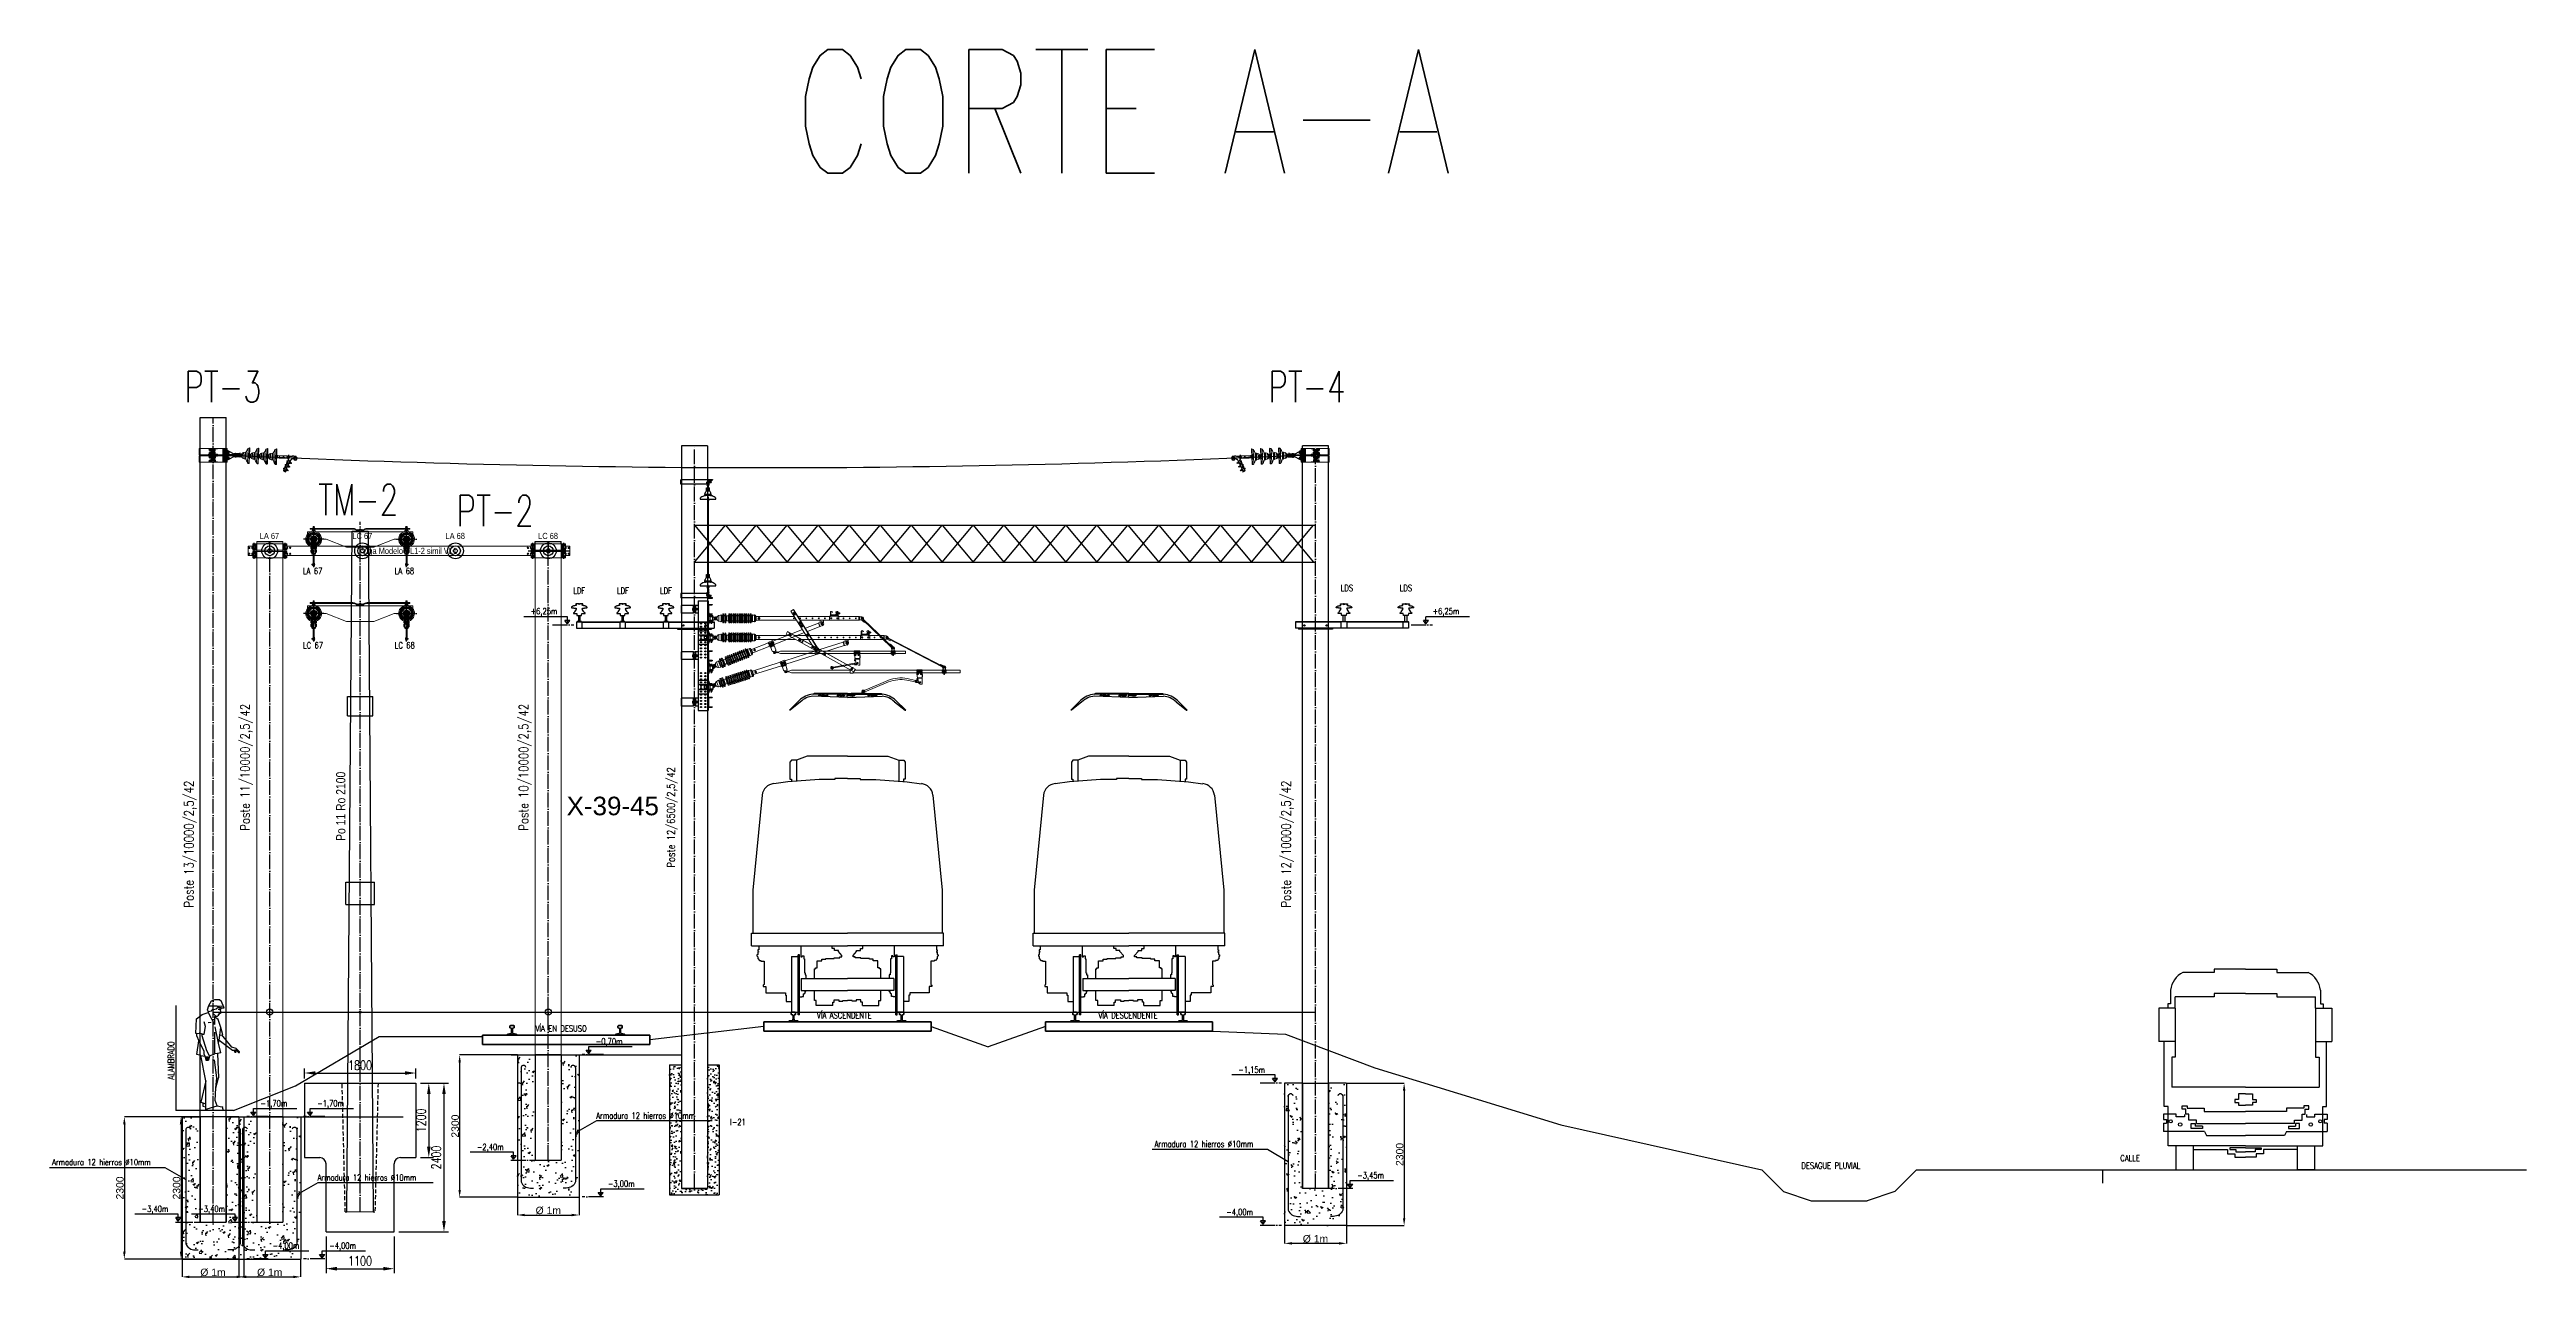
# Model space of a CAD drawing. Header units: millimetres. Extents: x 1587714 to 3094800, y -694377 to -413614.
# Drawn here: x 3032647 to 3072655, y -593801 to -573859 of the extents above; entities that cross this region are included whole.
import ezdxf
from ezdxf.enums import TextEntityAlignment as Align

# ---------------------------------------------------------------- set-up
doc = ezdxf.new("R2010")
doc.units = ezdxf.units.MM
for name, pattern in [('ACAD_ISO04W100', [30, 24, -3, 0, -3]), ('CENTER', [50.8, 31.75, -6.35, 6.35, -6.35]), ('CENTER2', [28.575, 19.05, -3.175, 3.175, -3.175]), ('DASHED', [19.05, 12.7, -6.35]), ('HIDDEN', [9.525, 6.35, -3.175])]:
    doc.linetypes.add(name, pattern=pattern)
for name, color, linetype in [('0-DIM1-5', 7, 'Continuous'), ('0_EJES', 1, 'CENTER2'), ('longitud vano', 7, 'Continuous'), ('M0_EQUIPOS', 7, 'Continuous'), ('M2_PLBULONES', 2, 'Continuous'), ('M_DIM', 1, 'Continuous'), ('Textos', 7, 'Continuous'), ('Textos catenaria', 7, 'Continuous')]:
    doc.layers.add(name, color=color, linetype=linetype)
doc.layers.add('03 Suelo', color=7, linetype='Continuous', lineweight=50)
doc.styles.add('ARIAL', font='arial.ttf', dxfattribs={"width": 0.8})
doc.styles.add('ROMAN_SIMPLEX', font='ROMANS')
doc.styles.add('ROMANS', font='arial.ttf', dxfattribs={"width": 0.7})
doc.styles.add('SANS', font='sanss___.ttf')
doc.styles.add('SIMPLEX', font='simplex.shx', dxfattribs={"width": 0.75})
doc.dimstyles.new('COTA-100', dxfattribs={"dimtxt": 120, "dimasz": 120, "dimexe": 0, "dimexo": 0, "dimgap": 10, "dimtad": 1, "dimdec": 0, "dimzin": 0, "dimdsep": 46, "dimtxsty": 'SANS', "dimcen": 0.1, "dimclrd": 8, "dimclre": 8, "dimclrt": 7, "dimazin": 0, "dimtm": 1e-09, "dimtfac": 0.714286, "dimtdec": 0, "dimtmove": 2, "dimatfit": 2, "dimfxl": 0, "dimtolj": 1, "dimtzin": 0, "dimarcsym": 0})
doc.dimstyles.new('MSF-DIM1-50', dxfattribs={"dimscale": 50, "dimtxt": 3, "dimasz": 3.5, "dimexe": 1.5, "dimexo": 1.5, "dimgap": 1, "dimtad": 1, "dimdec": 3, "dimdsep": 46, "dimtxsty": 'SIMPLEX', "dimcen": 1.5, "dimclrd": 251, "dimclre": 251, "dimclrt": 7, "dimaunit": 1, "dimadec": 3, "dimazin": 0, "dimtfac": 1, "dimtdec": 3, "dimtmove": 0, "dimatfit": 3, "dimfxl": 1, "dimtolj": 1, "dimtzin": 0, "dimarcsym": 0})

msp = doc.modelspace()

# ---------------------------------------------------------------- texts
at = {"layer": 'Textos', "linetype": 'Continuous', "style": 'ROMAN_SIMPLEX', "width": 0.8}
for s, p in [('LA 67', (3036741.9823, -582337.4065)), ('LA 68', (3038223.692, -582337.4065)), ('LDS', (3053503.7125, -582611.0373)), ('LDS', (3054456.8885, -582611.0373)), ('+6,25m', (3054986.5018, -582986.7893)), ('LC 67', (3036741.9823, -583537.4065)), ('LC 68', (3038223.692, -583537.4065)), ('-1,15m', (3051848.3582, -590397.2423)), ('Armadura 12 hierros Ø10mm', (3050495.966, -591597.575)), ('-3,45m', (3053769.3171, -592103.1103)), ('-4,00m', (3051653.791, -592697.2423))]:
    msp.add_text(s, height=100, dxfattribs=at).set_placement(p)
for s, p in [('Poste 13/10000/2,5/42', (3034972.5304, -587727.0696)), ('Poste 12/10000/2,5/42', (3052694.9214, -587727.0696))]:
    msp.add_text(s, height=150, rotation=90, dxfattribs=at).set_placement(p)
at = {"layer": 'Textos catenaria', "style": 'SIMPLEX', "width": 0.7}
for s, p in [('PT-3', (3034827.6293, -579557.8987)), ('PT-4', (3052335.0875, -579557.8987)), ('TM-2', (3036989.1175, -581385.5222)), ('PT-2', (3039221.8658, -581563.5379))]:
    msp.add_text(s, height=500, rotation=360, dxfattribs=at).set_placement(p)

# ---------------------------------------------------------------- blocks, each defined once
blk = doc.blocks.new('Marco Paralelo vista anterior')
for p, q in [((-12.5, 62.5), (-216, 62.5)), ((-216, 62.5), (-216, -62.5)), ((-28.5, 11.25), (-28.5, -11.25)), ((-27.5, 15), (-18.5, 15)), ((-27.5, 7.5), (-18.5, 7.5)), ((-18.5, 62.5), (-18.5, -62.5)), ((-12.5, 62.5), (-12.5, -62.5)), ((12.5, 10), (-12.5, 10)), ((62, 62.5), (12.5, 62.5)), ((12.5, 62.5), (12.5, -62.5)), ((18.5, 62.5), (18.5, -62.5)), ((20.5, 20), (18.5, 20)), ((20.5, 20), (20.5, -20)), ((20.5, 15), (20.5, -15)), ((32, 15), (20.5, 15)), ((32, 7.5), (20.5, 7.5)), ((33, 11.25), (33, -11.25)), ((62, 10), (33, 10)), ((62, 135), (62, -1635)), ((62, 135), (222, 135)), ((222, 135), (222, -1635)), ((222, 80), (287, 80)), ((229, 73), (229, -73)), ((229, 73), (287, 73)), ((287, 80), (287, 73)), ((-12.5, -62.5), (-216, -62.5)), ((-27.5, -7.5), (-18.5, -7.5)), ((-27.5, -15), (-18.5, -15)), ((12.5, -10), (-12.5, -10)), ((62, -62.5), (12.5, -62.5)), ((20.5, -20), (18.5, -20)), ((32, -7.5), (20.5, -7.5)), ((32, -15), (20.5, -15)), ((62, -10), (33, -10)), ((222, -80), (287, -80)), ((229, -73), (287, -73)), ((287, -73), (287, -80)), ((-12.5, -687.5), (-216, -687.5)), ((-216, -687.5), (-216, -812.5)), ((-28.5, -738.75), (-28.5, -761.25)), ((-27.5, -735), (-18.5, -735)), ((-27.5, -742.5), (-18.5, -742.5)), ((-27.5, -757.5), (-18.5, -757.5)), ((-27.5, -765), (-18.5, -765)), ((-18.5, -687.5), (-18.5, -812.5)), ((-12.5, -687.5), (-12.5, -812.5)), ((12.5, -740), (-12.5, -740)), ((12.5, -760), (-12.5, -760)), ((62, -687.5), (12.5, -687.5)), ((12.5, -687.5), (12.5, -812.5)), ((18.5, -687.5), (18.5, -812.5)), ((20.5, -730), (18.5, -730)), ((20.5, -770), (18.5, -770)), ((20.5, -730), (20.5, -770)), ((20.5, -735), (20.5, -765)), ((32, -735), (20.5, -735)), ((32, -742.5), (20.5, -742.5)), ((32, -757.5), (20.5, -757.5)), ((32, -765), (20.5, -765)), ((33, -738.75), (33, -761.25)), ((62, -740), (33, -740)), ((62, -760), (33, -760)), ((222, -670), (287, -670)), ((229, -677), (229, -823)), ((229, -677), (287, -677)), ((287, -670), (287, -677)), ((-12.5, -812.5), (-216, -812.5)), ((62, -812.5), (12.5, -812.5)), ((62, -1035.98711), (62, -1252.98711)), ((222, -830), (287, -830)), ((229, -823), (287, -823)), ((287, -823), (287, -830)), ((-12.5, -1437.5), (-216, -1437.5)), ((-216, -1437.5), (-216, -1562.5)), ((-12.5, -1562.5), (-216, -1562.5)), ((-28.5, -1488.75), (-28.5, -1511.25)), ((-27.5, -1485), (-18.5, -1485)), ((-27.5, -1492.5), (-18.5, -1492.5)), ((-27.5, -1507.5), (-18.5, -1507.5)), ((-27.5, -1515), (-18.5, -1515)), ((-18.5, -1437.5), (-18.5, -1562.5)), ((-12.5, -1437.5), (-12.5, -1562.5)), ((12.5, -1490), (-12.5, -1490)), ((12.5, -1510), (-12.5, -1510)), ((62, -1437.5), (12.5, -1437.5)), ((12.5, -1437.5), (12.5, -1562.5)), ((62, -1562.5), (12.5, -1562.5)), ((18.5, -1437.5), (18.5, -1562.5)), ((20.5, -1480), (18.5, -1480)), ((20.5, -1520), (18.5, -1520)), ((20.5, -1480), (20.5, -1520)), ((20.5, -1485), (20.5, -1515)), ((32, -1485), (20.5, -1485)), ((32, -1492.5), (20.5, -1492.5)), ((32, -1507.5), (20.5, -1507.5)), ((32, -1515), (20.5, -1515)), ((33, -1488.75), (33, -1511.25)), ((62, -1490), (33, -1490)), ((62, -1510), (33, -1510)), ((222, -1420), (287, -1420)), ((222, -1580), (287, -1580)), ((229, -1427), (229, -1573)), ((229, -1427), (287, -1427)), ((229, -1573), (287, -1573)), ((287, -1420), (287, -1427)), ((287, -1573), (287, -1580)), ((62, -1635), (222, -1635))]:
    blk.add_line(p, q)
for centre, radius in [((0, 0), 1.01828), ((107, -230), 9), ((107, -280), 9), ((107, -330), 9), ((107, -380), 9), ((177, -230), 9), ((177, -280), 9), ((177, -330), 9), ((177, -380), 9), ((0, -750), 1.01828), ((107, -430), 9), ((107, -480), 9), ((107, -530), 9), ((107, -580), 9), ((107, -630), 9), ((107, -680), 9), ((107, -730), 9), ((107, -780), 9), ((177, -430), 9), ((177, -480), 9), ((177, -530), 9), ((177, -580), 9), ((177, -630), 9), ((177, -680), 9), ((177, -730), 9), ((177, -780), 9), ((107, -1030), 9), ((107, -1080), 9), ((107, -1130), 9), ((107, -1180), 9), ((177, -1030), 9), ((177, -1080), 9), ((177, -1130), 9), ((177, -1180), 9), ((0, -1500), 1.01828), ((107, -1230), 9), ((107, -1280), 9), ((107, -1330), 9), ((107, -1380), 9), ((107, -1430), 9), ((107, -1480), 9), ((107, -1530), 9), ((107, -1580), 9), ((177, -1230), 9), ((177, -1280), 9), ((177, -1330), 9), ((177, -1380), 9), ((177, -1430), 9), ((177, -1480), 9), ((177, -1530), 9), ((177, -1580), 9)]:
    blk.add_circle(centre, radius)
for centre, radius, start, end in [((-20.96875, 11.25), 7.53125, 150.137165643, 209.862834357), ((0.125, 0), 28.625, 164.810713265, 195.189286735), ((25.46875, 11.25), 7.53125, 330.137165643, 29.862834357), ((4.375, 0), 28.625, 344.810713265, 15.189286735), ((-20.96875, -11.25), 7.53125, 150.137165643, 209.862834357), ((25.46875, -11.25), 7.53125, 330.137165643, 29.862834357), ((-20.96875, -738.75), 7.53125, 150.137165643, 209.862834357), ((0.125, -750), 28.625, 164.810713265, 195.189286735), ((-20.96875, -761.25), 7.53125, 150.137165643, 209.862834357), ((25.46875, -738.75), 7.53125, 330.137165643, 29.862834357), ((4.375, -750), 28.625, 344.810713265, 15.189286735), ((25.46875, -761.25), 7.53125, 330.137165643, 29.862834357), ((-20.96875, -1488.75), 7.53125, 150.137165643, 209.862834357), ((0.125, -1500), 28.625, 164.810713265, 195.189286735), ((-20.96875, -1511.25), 7.53125, 150.137165643, 209.862834357), ((25.46875, -1488.75), 7.53125, 330.137165643, 29.862834357), ((4.375, -1500), 28.625, 344.810713265, 15.189286735), ((25.46875, -1511.25), 7.53125, 330.137165643, 29.862834357)]:
    blk.add_arc(centre, radius, start, end)
blk = doc.blocks.new('gozne superior para marco paralelo vista anterior')
for p, q in [((-45, 34), (-45, -184)), ((-45, 34), (115, 34)), ((115, 34), (142, -32)), ((-45, -32), (188, -32)), ((-45, -118), (188, -118)), ((-45, -184), (115, -184)), ((-5, -32), (-5, -118)), ((-5, -42), (50, -42)), ((-5, -108), (50, -108)), ((50, -32), (50, -118)), ((90, -32), (90, -118)), ((90, -42), (188, -42)), ((90, -108), (188, -108)), ((142, -118), (115, -184)), ((142, -48), (142, -102)), ((146, -46), (184, -46)), ((146, -104), (184, -104)), ((150, -24), (150, -32)), ((150, -121), (180, -121)), ((150, -133), (150, -121)), ((154, -22), (176, -22)), ((154, -134), (176, -134)), ((157, -42), (157, -46)), ((157, -104), (157, -108)), ((157, -118), (157, -121)), ((157, -134), (157, -150)), ((157, -150), (173, -150)), ((158, -24), (158, -32)), ((158, -133), (158, -121)), ((162, -142), (168, -142)), ((162, -143), (168, -143)), ((172, -24), (172, -32)), ((172, -133), (172, -121)), ((173, -42), (173, -46)), ((173, -104), (173, -108)), ((173, -118), (173, -121)), ((173, -134), (173, -150)), ((180, -24), (180, -32)), ((180, -133), (180, -121)), ((188, -32), (188, -42)), ((188, -48), (188, -50)), ((188, -50), (237, -54)), ((188, -55), (188, -95)), ((188, -100), (237, -96)), ((188, -100), (188, -102)), ((188, -108), (188, -118))]:
    blk.add_line(p, q)
for centre in [(0, 0), (70, 0), (0, -150), (70, -150), (235, -75)]:
    blk.add_circle(centre, 8.75)
for centre, radius, start, end in [((146, -48), 3, 90, 180), ((146, -102), 3, 180, 270), ((154, -30), 7.53, 60.1372, 119.8628), ((154, -126), 7.53, 240.1372, 299.8628), ((165, -136), 17, 241.9275, 298.0725), ((165, -51), 28.6, 74.8107, 105.1893), ((165, -105), 28.6, 254.8107, 285.1893), ((165, -142), 3, 170.4059, 189.5941), ((165, -142), 3, 350.4059, 9.5941), ((176, -30), 7.53, 60.1372, 119.8628), ((176, -126), 7.53, 240.1372, 299.8628), ((184, -48), 3, 0, 90), ((184, -102), 3, 270, 0), ((235, -75), 20.8, 272.4053, 87.5947)]:
    blk.add_arc(centre, radius, start, end)
blk = doc.blocks.new('gozne inferior para marco paralelo vista anterior')
for p, q in [((-45, 34), (-45, -184)), ((-45, 34), (115, 34)), ((115, 34), (142, -32)), ((-45, -32), (188, -32)), ((-45, -118), (188, -118)), ((-45, -184), (115, -184)), ((-5, -32), (-5, -118)), ((-5, -42), (50, -42)), ((-5, -108), (50, -108)), ((50, -32), (50, -118)), ((90, -32), (90, -118)), ((90, -42), (188, -42)), ((90, -108), (188, -108)), ((142, -118), (115, -184)), ((142, -48), (142, -102)), ((146, -46), (184, -46)), ((146, -104), (184, -104)), ((150, -24), (150, -32)), ((150, -121), (180, -121)), ((150, -133), (150, -121)), ((154, -22), (176, -22)), ((154, -134), (176, -134)), ((157, -42), (157, -46)), ((157, -104), (157, -108)), ((157, -118), (157, -121)), ((157, -134), (157, -150)), ((157, -150), (173, -150)), ((158, -24), (158, -32)), ((158, -133), (158, -121)), ((162, -142), (168, -142)), ((162, -143), (168, -143)), ((172, -24), (172, -32)), ((172, -133), (172, -121)), ((173, -42), (173, -46)), ((173, -104), (173, -108)), ((173, -118), (173, -121)), ((173, -134), (173, -150)), ((180, -24), (180, -32)), ((180, -133), (180, -121)), ((188, -32), (188, -42)), ((188, -48), (188, -50)), ((188, -55), (188, -95)), ((188, -100), (228, -61)), ((188, -100), (188, -102)), ((188, -108), (188, -118))]:
    blk.add_line(p, q)
for centre in [(0, 0), (70, 0), (0, -150), (70, -150), (215, -46)]:
    blk.add_circle(centre, 8.75)
for centre, radius, start, end in [((146, -48), 3, 90, 180), ((146, -102), 3, 180, 270), ((154, -30), 7.53, 60.1372, 119.8628), ((154, -126), 7.53, 240.1372, 299.8628), ((165, -136), 17, 241.9275, 298.0725), ((165, -51), 28.6, 74.8107, 105.1893), ((165, -105), 28.6, 254.8107, 285.1893), ((165, -142), 3, 170.4059, 189.5941), ((165, -142), 3, 350.4059, 9.5941), ((176, -30), 7.53, 60.1372, 119.8628), ((176, -126), 7.53, 240.1372, 299.8628), ((184, -48), 3, 0, 90), ((184, -102), 3, 270, 0), ((183, -39), 12.5, 292.5288, 358.7536), ((215, -46), 20.8, 309.8309, 162.292)]:
    blk.add_arc(centre, radius, start, end)
blk = doc.blocks.new('gozne superior para marco paralelo vista posterior')
for p, q in [((-120, 108), (-92, 42)), ((-120, 42), (-47, 42)), ((-120, 34), (-47, 34)), ((-92, 26), (-92, -26)), ((-90, 30), (-50, 30)), ((-85, 52), (-85, 42)), ((-81, 52), (-59, 52)), ((-78, 52), (-78, 42)), ((-78, 34), (-78, 30)), ((-62, 52), (-62, 42)), ((-62, 34), (-62, 30)), ((-55, 52), (-55, 42)), ((-48, 26), (-48, 24)), ((-48, 24), (2, 21)), ((-48, 20), (-48, -20)), ((-47, 42), (-47, 34)), ((-120, -34), (-47, -34)), ((-92, -42), (-120, -108)), ((-120, -42), (-47, -42)), ((-90, -30), (-50, -30)), ((-85, -46), (-55, -46)), ((-85, -58), (-85, -46)), ((-81, -59), (-59, -59)), ((-78, -30), (-78, -34)), ((-78, -42), (-78, -46)), ((-78, -58), (-78, -46)), ((-78, -59), (-78, -76)), ((-78, -76), (-62, -76)), ((-73, -67), (-67, -67)), ((-73, -68), (-67, -68)), ((-62, -30), (-62, -34)), ((-62, -42), (-62, -46)), ((-62, -58), (-62, -46)), ((-62, -59), (-62, -76)), ((-55, -58), (-55, -46)), ((-48, -24), (2, -21)), ((-48, -24), (-48, -26)), ((-47, -34), (-47, -42))]:
    blk.add_line(p, q)
blk.add_circle((0, 0), 8.75)
for centre, radius, start, end in [((-90, 26), 3, 90, 180), ((-81, 45), 7.53, 60.1372, 119.8628), ((-70, 24), 28.6, 74.8107, 105.1893), ((-59, 45), 7.53, 60.1372, 119.8628), ((-50, 26), 3, 0, 90), ((0, 0), 20.8, 272.4053, 87.5947), ((-90, -26), 3, 180, 270), ((-81, -51), 7.53, 240.1372, 299.8628), ((-70, -60), 17, 241.9275, 298.0725), ((-70, -30), 28.6, 254.8107, 285.1893), ((-70, -67), 3, 170.4059, 189.5941), ((-70, -67), 3, 350.4059, 9.5941), ((-59, -51), 7.53, 240.1372, 299.8628), ((-50, -26), 3, 270, 0)]:
    blk.add_arc(centre, radius, start, end)
blk = doc.blocks.new('gozne inferior para marco paralelo vista posterior')
for p, q in [((-100, 79), (-72, 13)), ((-100, 13), (-27, 13)), ((-100, 4), (-27, 4)), ((-70, 0), (-30, 0)), ((-65, 22), (-65, 13)), ((-61, 23), (-39, 23)), ((-58, 22), (-58, 13)), ((-58, 4), (-58, 0)), ((-42, 22), (-42, 13)), ((-42, 4), (-42, 0)), ((-35, 22), (-35, 13)), ((-27, 13), (-27, 4)), ((-100, -63), (-27, -63)), ((-72, -72), (-100, -138)), ((-100, -72), (-27, -72)), ((-72, -3), (-72, -56)), ((-70, -59), (-30, -59)), ((-65, -76), (-35, -76)), ((-65, -87), (-65, -76)), ((-61, -88), (-39, -88)), ((-58, -59), (-58, -63)), ((-58, -72), (-58, -76)), ((-58, -87), (-58, -76)), ((-58, -88), (-58, -105)), ((-58, -105), (-42, -105)), ((-53, -96), (-47, -96)), ((-53, -97), (-47, -97)), ((-42, -59), (-42, -63)), ((-42, -72), (-42, -76)), ((-42, -87), (-42, -76)), ((-42, -88), (-42, -105)), ((-35, -87), (-35, -76)), ((-28, -3), (-28, -5)), ((-28, -9), (-28, -50)), ((-28, -54), (13, -16)), ((-28, -54), (-28, -56)), ((-27, -63), (-27, -72))]:
    blk.add_line(p, q)
blk.add_circle((0, 0), 8.75)
for centre, radius, start, end in [((-70, -3), 3, 90, 180), ((-61, 15), 7.53, 60.1372, 119.8628), ((-50, -6), 28.6, 74.8107, 105.1893), ((-39, 15), 7.53, 60.1372, 119.8628), ((-30, -3), 3, 0, 90), ((-32, 7), 12.5, 292.5288, 358.7536), ((0, 0), 20.8, 309.8309, 162.292), ((-70, -56), 3, 180, 270), ((-61, -81), 7.53, 240.1372, 299.8628), ((-50, -90), 17, 241.9275, 298.0725), ((-50, -59), 28.6, 254.8107, 285.1893), ((-50, -97), 3, 170.4059, 189.5941), ((-50, -97), 3, 350.4059, 9.5941), ((-39, -81), 7.53, 240.1372, 299.8628), ((-30, -56), 3, 270, 0)]:
    blk.add_arc(centre, radius, start, end)
blk = doc.blocks.new('bajada LP parte superior')
blk.add_hatch(color=256).paths.add_polyline_path([(427, 4), (427, -72), (428, -72, 0.414214), (433, -66), (433, -13, -0.414214), (443, -3), (497, -3, 0.414214), (502, 2), (502, 4)])
for p, q in [((427, 0), (-7, 0)), ((-7, -68), (-7, 0)), ((0, 0), (0, -2)), ((427, 4), (427, -72)), ((427, 4), (502, 4)), ((502, 4), (502, 2)), ((427, -68), (-7, -68)), ((443, -3), (497, -3))]:
    blk.add_line(p, q)
at = {"color": 6}
for p, q in [((308, -312), (551, -312)), ((375, -240), (374, -241)), ((382, -252), (374, -244)), ((377, -237), (375, -240)), ((485, -240), (375, -240)), ((377, -237), (383, -211)), ((482, -237), (377, -237)), ((477, -252), (382, -252)), ((404, -178), (404, -128)), ((404, -128), (417, -128)), ((414, -22), (414, -86)), ((420, -22), (414, -22)), ((424, -106), (414, -86)), ((417, -177), (417, -128)), ((417, -147), (443, -147)), ((417, -177), (443, -177)), ((420, -22), (420, -85)), ((430, -105), (420, -85)), ((423, -312), (423, -338)), ((436, -338), (423, -338)), ((424, -172), (424, -106)), ((436, -147), (424, -147)), ((436, -172), (424, -172)), ((427, -72), (428, -72)), ((428, -20), (438, -20)), ((428, -27), (438, -27)), ((428, -41), (438, -41)), ((428, -48), (438, -48)), ((429, -299), (431, -299)), ((430, -105), (439, -85)), ((430, -300), (430, -298)), ((433, -13), (433, -66)), ((436, -106), (445, -86)), ((436, -172), (436, -106)), ((436, -312), (436, -338)), ((439, -22), (439, -85)), ((445, -22), (439, -22)), ((443, -177), (443, -128)), ((443, -128), (455, -128)), ((445, -22), (445, -86)), ((445, -26), (479, -26)), ((445, -27), (479, -27)), ((445, -41), (479, -41)), ((445, -42), (479, -42)), ((455, -178), (455, -128)), ((482, -237), (477, -211)), ((477, -252), (486, -244)), ((479, -26), (479, -42)), ((482, -237), (485, -240)), ((485, -240), (486, -241))]:
    blk.add_line(p, q, dxfattribs=at)
at = {"color": 6, "linetype": 'CENTER'}
blk.add_line((458, -46), (401, -46), dxfattribs=at)
at = {"color": 6, "linetype": 'HIDDEN'}
for p, q in [((414, -38), (420, -38)), ((414, -55), (420, -55)), ((445, -38), (439, -38)), ((445, -55), (439, -55))]:
    blk.add_line(p, q, dxfattribs=at)
for centre, radius, start, end in [((497, 2), 5, 270, 0), ((443, -13), 10, 90, 180)]:
    blk.add_arc(centre, radius, start, end)
at = {"color": 6}
for centre, radius, start, end in [((428, -66), 5, 270, 0), ((435, -24), 4.75, 26.3418, 46.8264), ((435, -24), 4.75, 313.1736, 324.9704), ((423, -34), 16.7, 18.4445, 24.4327), ((423, -34), 16.7, 335.5673, 341.5555), ((435, -44), 4.75, 35.0296, 46.8264), ((435, -44), 4.75, 313.1736, 324.9704), ((470, -34), 12.2, 318.8879, 41.1121)]:
    blk.add_arc(centre, radius, start, end, dxfattribs=at)
for centre, major_axis, start_param, end_param in [((327, -306), (17.7, 17.7), 1.399984, 2.379924), ((308, -306), (3.89, 3.89), 2.356199, 3.926995), ((417, -432), (127, 127), 0.971669, 1.400336), ((375, -242), (1.41, 1.41), 1.570801, 3.141597), ((412, -217), (21.2, 21.2), 1.324649, 2.152302), ((382, -249), (4.6, 4.6), 4.113262, 4.968949), ((389, -178), (-10.6, 10.6), 2.895445, 3.926995), ((470, -178), (10.6, 10.6), 2.356199, 3.387749), ((447, -217), (-21.2, 21.2), 4.130892, 4.958545), ((477, -249), (-4.6, 4.6), 1.314245, 2.169932), ((443, -432), (-127, 127), -1.400327, -0.97166), ((484, -242), (-1.41, 1.41), 3.141597, 4.712393), ((532, -306), (-17.7, 17.7), 3.90327, 4.883211), ((552, -306), (-3.89, 3.89), 2.356199, 3.926995)]:
    blk.add_ellipse(centre, major_axis=major_axis, ratio=1, start_param=start_param, end_param=end_param, dxfattribs=at)
blk = doc.blocks.new('bajada LP parte inferior')
blk.add_hatch(color=256).paths.add_polyline_path([(427, -72), (427, 4), (428, 4, -0.414214), (433, -2), (433, -55, 0.414214), (443, -65), (497, -65, -0.414214), (502, -70), (502, -72)])
for p, q in [((427, 0), (-7, 0)), ((-7, 0), (-7, -68)), ((0, 0), (0, -2)), ((427, -72), (427, 4)), ((427, -68), (-7, -68)), ((427, -72), (502, -72)), ((433, -55), (433, -2)), ((443, -65), (497, -65)), ((502, -72), (502, -70))]:
    blk.add_line(p, q)
at = {"color": 6}
for p, q in [((308, 126), (551, 126)), ((375, 198), (374, 197)), ((382, 185), (374, 194)), ((377, 200), (375, 198)), ((485, 198), (375, 198)), ((377, 200), (383, 227)), ((482, 200), (377, 200)), ((477, 185), (382, 185)), ((404, 260), (404, 310)), ((404, 310), (417, 310)), ((414, 126), (414, 98)), ((424, 78), (414, 98)), ((424, 38), (414, 18)), ((414, -46), (414, 18)), ((417, 261), (417, 310)), ((417, 261), (443, 261)), ((420, 126), (420, 100)), ((430, 80), (420, 100)), ((430, 37), (420, 17)), ((420, -46), (420, 17)), ((423, 126), (423, 100)), ((436, 100), (423, 100)), ((424, 78), (424, 38)), ((427, 4), (428, 4)), ((429, 138), (431, 138)), ((430, 137), (430, 140)), ((430, 80), (439, 100)), ((430, 80), (430, 37)), ((430, 37), (439, 17)), ((436, 126), (436, 100)), ((436, 78), (445, 98)), ((436, 78), (436, 38)), ((436, 38), (445, 18)), ((439, 126), (439, 100)), ((439, -46), (439, 17)), ((443, 261), (443, 310)), ((443, 310), (455, 310)), ((445, 126), (445, 98)), ((445, -46), (445, 18)), ((455, 260), (455, 310)), ((482, 200), (477, 227)), ((477, 185), (486, 194)), ((482, 200), (485, 198)), ((485, 198), (486, 197)), ((414, -46), (420, -46)), ((427, -44), (427, -24)), ((427, -44), (427, -24)), ((428, -20), (438, -20)), ((428, -27), (438, -27)), ((428, -41), (438, -41)), ((428, -48), (438, -48)), ((439, -46), (445, -46)), ((445, -26), (479, -26)), ((445, -27), (479, -27)), ((445, -41), (479, -41)), ((445, -42), (479, -42)), ((479, -42), (479, -26))]:
    blk.add_line(p, q, dxfattribs=at)
at = {"color": 6, "linetype": 'HIDDEN'}
for p, q in [((436, 67), (424, 67)), ((436, 50), (424, 50)), ((414, -13), (420, -13)), ((414, -30), (420, -30)), ((445, -13), (439, -13)), ((445, -30), (439, -30))]:
    blk.add_line(p, q, dxfattribs=at)
at = {"color": 6, "linetype": 'CENTER'}
blk.add_line((401, -22), (458, -22), dxfattribs=at)
at = {"color": 6}
for centre, radius, start, end in [((428, -2), 5, 0, 90), ((432, -24), 4.75, 133.1736, 226.8264), ((444, -34), 16.7, 155.5673, 204.4327), ((432, -44), 4.75, 133.1736, 226.8264), ((423, -34), 16.7, 18.4445, 24.4327), ((423, -34), 16.7, 335.5673, 341.5555), ((435, -24), 4.75, 35.0296, 46.8264), ((435, -24), 4.75, 313.1736, 324.9704), ((435, -44), 4.75, 35.0296, 46.8264), ((435, -44), 4.75, 313.1736, 333.6582), ((470, -34), 12.2, 318.8879, 41.1121)]:
    blk.add_arc(centre, radius, start, end, dxfattribs=at)
for centre, radius, start, end in [((443, -55), 10, 180, 270), ((497, -70), 5, 0, 90)]:
    blk.add_arc(centre, radius, start, end)
for centre, major_axis, start_param, end_param in [((327, 132), (17.7, 17.7), 1.399984, 2.379924), ((308, 131), (3.89, 3.89), 2.356199, 3.926995), ((417, 6), (127, 127), 0.971669, 1.400336), ((375, 195), (1.41, 1.41), 1.570801, 3.141597), ((412, 221), (21.2, 21.2), 1.324649, 2.152302), ((382, 189), (4.6, 4.6), 4.113262, 4.968949), ((389, 260), (-10.6, 10.6), 2.895445, 3.926995), ((470, 260), (10.6, 10.6), 2.356199, 3.387749), ((447, 221), (-21.2, 21.2), 4.130892, 4.958545), ((477, 189), (-4.6, 4.6), 1.314245, 2.169932), ((443, 6), (-127, 127), -1.400327, -0.97166), ((484, 195), (-1.41, 1.41), 3.141597, 4.712393), ((532, 132), (-17.7, 17.7), 3.90327, 4.883211), ((552, 131), (-3.89, 3.89), 2.356199, 3.926995)]:
    blk.add_ellipse(centre, major_axis=major_axis, ratio=1, start_param=start_param, end_param=end_param, dxfattribs=at)
blk = doc.blocks.new('Aislador MN5')
at = {"color": 6}
blk.add_point((0, 292), dxfattribs=at)
blk.add_point((0, 292), dxfattribs=at)
at = {"layer": 'M0_EQUIPOS', "color": 6}
blk.add_lwpolyline([(-46, 213), (-43, 212), (-48, 207, 0.078707), (-50, 204, -0.131652), (-51, 201), (-54, 194), (-65, 176), (-75, 163), (-84, 151), (-94, 143, -0.310522), (-94, 143, 0.239405), (-94, 143, 0.052323), (-95, 141, 0.089399), (-95, 137, 0.362897), (-91, 134), (-41, 134), (-38, 106, 0.131652), (-37, 103, 0.267949), (-34, 102), (0, 102), (34, 102, 0.267949), (37, 103, 0.131652), (38, 106), (41, 134), (91, 134, 0.362897), (95, 137, 0.089399), (95, 141, 0.052323), (94, 143, 0.239405), (94, 143, -0.310522), (94, 143), (84, 151), (75, 163), (65, 176), (54, 194), (51, 201, -0.131652), (50, 204, 0.078707), (48, 207), (43, 212), (46, 213, 0.246226), (48, 214, -0.031471), (50, 217, 0.22303), (50, 219, -0.595826), (51, 220), (84, 220, 0.294461), (87, 222, 0.066633), (88, 224), (88, 225), (88, 228), (123, 228, 0.380986), (126, 231, 0.130869), (125, 235, 0.048493), (123, 240, 0.153859), (115, 246, -0.037481), (103, 252, 0.095886), (88, 257, -0.065958), (76, 260, 0.046225), (57, 262, -0.191883), (51, 265, -0.145021), (49, 271, -0.21005), (51, 277, -0.145974), (57, 280), (57, 283, 0.170517), (56, 286, -0.009921), (54, 289, 0.181665), (50, 292), (17, 292, 0.324167), (14, 290, -0.018659), (12, 287, -0.242337), (0, 281, -0.239655), (-12, 287, -0.018659), (-14, 290, 0.324167), (-17, 292), (-50, 292, 0.181665), (-54, 289, -0.009921), (-56, 286, 0.170517), (-57, 283), (-57, 280, -0.145974), (-51, 277, -0.21005), (-49, 271, -0.145021), (-51, 265, -0.191883), (-57, 262, 0.046225), (-76, 260, -0.065958), (-88, 257, 0.095886), (-103, 252, -0.037481), (-115, 246, 0.153859), (-123, 240, 0.048493), (-125, 235, 0.130869), (-126, 231, 0.380986), (-123, 228), (-88, 228), (-88, 225), (-88, 224, 0.066633), (-87, 222, 0.294461), (-84, 220), (-51, 220, -0.595826), (-50, 219, 0.22303), (-50, 217, -0.031471), (-48, 214, 0.246226)], format="xyb", close=True, dxfattribs=at)
at = {"layer": 'M0_EQUIPOS'}
blk.add_lwpolyline([(-15, 101), (-15, 10), (-35, 5), (-35, 0), (0, 0), (35, 0), (35, 5), (15, 10), (15, 101)], dxfattribs=at)
blk = doc.blocks.new('ménsula para LDF L3 y 4')
at = {"color": 8}
for p, q in [((3, 0), (-3, 0)), ((0, -3), (0, 3))]:
    blk.add_line(p, q, dxfattribs=at)
blk.add_point((-1160, 351))
blk.add_point((-1160, 351))
at = {"layer": 'M0_EQUIPOS', "color": 3}
for p, q in [((-1905, 59), (-1905, -42)), ((-1905, 59), (-1905, -42)), ((-1905, 59), (321, 59)), ((-1905, 51), (-1905, 51)), ((-1815, -42), (-1815, 59)), ((-1815, 51), (-1207, 51)), ((-1207, 59), (-1207, -42)), ((-1113, -42), (-1113, 59)), ((-1113, 51), (-504, 51)), ((-504, 59), (-504, -42)), ((-414, -42), (-414, 59)), ((-414, 51), (321, 51)), ((321, 59), (321, -42)), ((-1905, -42), (321, -42)), ((-275, -42), (-275, -62)), ((-275, -62), (275, -62)), ((275, -42), (275, -62))]:
    blk.add_line(p, q, dxfattribs=at)
for centre in [(-180, 0), (180, 0)]:
    blk.add_circle(centre, 11, dxfattribs=at)
for p in [(-1860, 59), (-1160, 59), (-460, 59)]:
    blk.add_blockref('Aislador MN5', p)
blk = doc.blocks.new('X-39-45')
h = blk.add_hatch()
h.set_pattern_fill('AR-CONC', color=256, style=0)
h.set_pattern_definition([(50, (-29811.6, -9085.26), (182.1847, -15.9391), [19.05, -209.55]), (355, (-29811.6, -9085.26), (-35.2428, 191.0566), [15.24, -167.64]), (100.451, (-29796.42, -9086.59), (146.9425, 175.1167), [16.19, -178.09]), (46.1842, (-29811.6, -9034.46), (271.079, -42.0423), [28.575, -314.325]), (96.6356, (-29789, -9037.96), (237.4042, 247.4256), [24.285, -267.135]), (351.184, (-29811.6, -9034.46), (237.4046, 247.425), [22.86, -251.46]), (21, (-29786.2, -9047.16), (151.6149, -102.2655), [19.05, -209.55]), (326, (-29786.2, -9047.16), (61.802, 184.188), [15.24, -167.64]), (71.4514, (-29773.56, -9055.68), (213.4165, 81.9229), [16.19, -178.09]), (37.5, (-29811.6, -9085.26), (3.0886, 84.55504), [0, -165.608, 0, -170.18, 0, -168.275]), (7.5, (-29811.6, -9085.26), (66.81966, 100.18057), [0, -97.028, 0, -161.798, 0, -64.135]), (327.5, (-29868.24, -9085.26), (135.5906, -5.72874), [0, -63.5, 0, -198.12, 0, -262.89]), (317.5, (-29893.64, -9085.26), (148.1292, 25.4265), [0, -82.55, 0, -131.572, 0, -186.69])])
h.paths.add_polyline_path([(400, -850), (210, -850), (210, -2850), (-210, -2850), (-210, -850), (-400, -850), (-400, -2850), (-400, -2950), (400, -2950), (400, -2850)])
at = {"color": 8, "linetype": 'ACAD_ISO04W100', "ltscale": 10}
for p, q in [((0, -2850), (0, 9150)), ((-2291, 6260), (-1946, 6260)), ((2773, 5150), (2173, 5150))]:
    blk.add_line(p, q, dxfattribs=at)
at = {"color": 1}
blk.add_line((224, 8327), (224, 7038), dxfattribs=at)
at = {"color": 1, "linetype": 'ACAD_ISO04W100', "ltscale": 0.1}
blk.add_line((226, 7053), (213, 7053), dxfattribs=at)
at = {"linetype": 'Continuous', "lineweight": 15}
for p, q in [((426, 6417), (396, 6412)), ((396, 6412), (396, 6318)), ((430, 6421), (426, 6417)), ((430, 6421), (430, 6309)), ((441, 6413), (432, 6421)), ((432, 6421), (432, 6309)), ((441, 6317), (441, 6413)), ((447, 6405), (441, 6405)), ((457, 6431), (454, 6412)), ((457, 6299), (457, 6431)), ((474, 6412), (472, 6431)), ((472, 6299), (472, 6431)), ((491, 6431), (489, 6412)), ((491, 6299), (491, 6431)), ((509, 6412), (506, 6431)), ((506, 6299), (506, 6431)), ((546, 6405), (516, 6405)), ((516, 6405), (516, 6325)), ((546, 6365), (546, 6405)), ((556, 6431), (553, 6412)), ((556, 6299), (556, 6431)), ((573, 6412), (571, 6431)), ((571, 6299), (571, 6431)), ((590, 6431), (588, 6412)), ((590, 6299), (590, 6431)), ((608, 6412), (605, 6431)), ((605, 6299), (605, 6431)), ((625, 6431), (622, 6412)), ((625, 6299), (625, 6431)), ((642, 6412), (640, 6431)), ((640, 6299), (640, 6431)), ((659, 6431), (657, 6412)), ((659, 6299), (659, 6431)), ((677, 6412), (674, 6431)), ((674, 6299), (674, 6431)), ((694, 6431), (691, 6412)), ((694, 6299), (694, 6431)), ((711, 6412), (709, 6431)), ((709, 6299), (709, 6431)), ((728, 6431), (726, 6412)), ((728, 6299), (728, 6431)), ((746, 6412), (743, 6431)), ((743, 6299), (743, 6431)), ((763, 6431), (760, 6412)), ((763, 6299), (763, 6431)), ((780, 6412), (778, 6431)), ((778, 6299), (778, 6431)), ((797, 6431), (795, 6412)), ((797, 6299), (797, 6431)), ((815, 6412), (812, 6431)), ((812, 6299), (812, 6431)), ((832, 6431), (829, 6412)), ((832, 6299), (832, 6431)), ((849, 6412), (847, 6431)), ((847, 6299), (847, 6431)), ((866, 6431), (864, 6412)), ((866, 6299), (866, 6431)), ((884, 6412), (881, 6431)), ((881, 6299), (881, 6431)), ((901, 6431), (898, 6412)), ((901, 6299), (901, 6431)), ((918, 6412), (916, 6431)), ((916, 6299), (916, 6431)), ((927, 6405), (925, 6405)), ((936, 6421), (927, 6413)), ((927, 6413), (927, 6317)), ((936, 6309), (936, 6421)), ((941, 6418), (938, 6421)), ((938, 6309), (938, 6421)), ((972, 6417), (943, 6417)), ((975, 6420), (972, 6417)), ((972, 6312), (972, 6417)), ((975, 6310), (975, 6420)), ((1603, 6506), (1560, 6479)), ((1560, 6479), (1984, 5801)), ((1599, 6503), (2023, 5825)), ((1601, 6435), (1599, 6434)), ((1602, 6433), (1600, 6432)), ((1603, 6506), (2027, 5827)), ((1604, 6452), (1603, 6450)), ((1603, 6451), (1604, 6451)), ((1603, 6449), (1604, 6450)), ((1603, 6448), (1603, 6449)), ((1603, 6449), (1603, 6449)), ((1603, 6448), (1603, 6448)), ((1604, 6452), (1606, 6453)), ((1604, 6451), (1604, 6452)), ((1604, 6450), (1604, 6450)), ((1604, 6450), (1604, 6450)), ((1604, 6450), (1604, 6450)), ((1604, 6450), (1604, 6450)), ((1604, 6450), (1604, 6450)), ((1604, 6450), (1604, 6450)), ((1604, 6450), (1604, 6450)), ((1604, 6450), (1604, 6450)), ((1606, 6451), (1605, 6450)), ((1605, 6450), (1605, 6450)), ((1605, 6447), (1606, 6448)), ((1606, 6446), (1605, 6447)), ((1606, 6453), (1606, 6453)), ((1607, 6451), (1606, 6451)), ((1606, 6451), (1606, 6451)), ((1606, 6451), (1606, 6451)), ((1606, 6451), (1606, 6451)), ((1606, 6451), (1606, 6451)), ((1606, 6451), (1606, 6451)), ((1606, 6451), (1606, 6451)), ((1606, 6451), (1606, 6451)), ((1606, 6451), (1606, 6451)), ((1606, 6448), (1607, 6447)), ((1606, 6448), (1607, 6448)), ((1608, 6451), (1607, 6451)), ((1607, 6451), (1607, 6451)), ((1608, 6449), (1607, 6448)), ((1607, 6448), (1608, 6447)), ((1607, 6448), (1607, 6447)), ((1607, 6448), (1607, 6447)), ((1607, 6448), (1607, 6448)), ((1608, 6451), (1608, 6451)), ((1608, 6449), (1609, 6448)), ((1621, 6421), (1614, 6433)), ((1615, 6433), (1623, 6421)), ((1616, 6434), (1626, 6418)), ((1616, 6433), (1623, 6422)), ((1616, 6433), (1625, 6418)), ((1617, 6435), (1627, 6419)), ((1621, 6421), (1621, 6421)), ((1621, 6421), (1622, 6421)), ((1622, 6421), (1622, 6421)), ((1622, 6421), (1622, 6420)), ((1622, 6420), (1623, 6420)), ((1623, 6421), (1623, 6422)), ((1623, 6422), (1623, 6422)), ((1623, 6422), (1623, 6422)), ((1623, 6422), (1623, 6422)), ((1623, 6422), (1623, 6422)), ((1623, 6422), (1623, 6422)), ((1623, 6422), (1623, 6422)), ((1623, 6422), (1623, 6422)), ((1623, 6422), (1623, 6422)), ((1623, 6420), (1623, 6421)), ((1623, 6421), (1623, 6421)), ((1623, 6421), (1623, 6421)), ((1623, 6421), (1623, 6421)), ((1625, 6418), (1625, 6418)), ((1625, 6418), (1625, 6418)), ((1625, 6418), (1625, 6418)), ((1626, 6418), (1625, 6418)), ((1625, 6418), (1625, 6418)), ((1625, 6418), (1625, 6418)), ((1625, 6418), (1625, 6418)), ((1625, 6418), (1625, 6418)), ((1625, 6418), (1625, 6418)), ((1625, 6418), (1625, 6418)), ((1627, 6418), (1626, 6418)), ((1626, 6418), (1626, 6418)), ((1626, 6418), (1626, 6418)), ((1627, 6419), (1627, 6419)), ((1627, 6419), (1627, 6419)), ((1627, 6419), (1627, 6419)), ((1627, 6419), (1627, 6418)), ((1627, 6418), (1627, 6418)), ((2196, 6402), (2183, 6402)), ((2183, 6335), (2183, 6402)), ((2196, 6463), (2196, 6392)), ((2202, 6463), (2202, 6392)), ((2314, 6419), (2202, 6419)), ((2314, 6416), (2202, 6416)), ((2202, 6410), (2314, 6410)), ((2314, 6402), (2202, 6402)), ((2225, 6463), (2212, 6469)), ((2215, 6475), (2228, 6469)), ((2226, 6462), (2225, 6463)), ((2227, 6462), (2226, 6462)), ((2228, 6462), (2227, 6462)), ((2228, 6469), (2229, 6468)), ((2228, 6461), (2228, 6462)), ((2229, 6461), (2228, 6461)), ((2229, 6468), (2230, 6468)), ((2230, 6461), (2229, 6461)), ((2229, 6461), (2229, 6461)), ((2230, 6468), (2230, 6467)), ((2230, 6467), (2231, 6467)), ((2233, 6466), (2230, 6461)), ((2230, 6461), (2230, 6461)), ((2230, 6461), (2230, 6461)), ((2231, 6467), (2232, 6467)), ((2232, 6467), (2232, 6467)), ((2232, 6467), (2232, 6466)), ((2232, 6466), (2233, 6466)), ((2233, 6466), (2233, 6466)), ((2277, 6425), (2277, 6420)), ((2295, 6425), (2277, 6425)), ((2295, 6420), (2277, 6420)), ((2278, 6406), (2278, 6410)), ((2278, 6406), (2280, 6405)), ((2281, 6405), (2280, 6405)), ((2289, 6405), (2281, 6405)), ((2286, 6461), (2283, 6466)), ((2283, 6466), (2283, 6466)), ((2283, 6466), (2284, 6466)), ((2283, 6426), (2283, 6425)), ((2283, 6420), (2283, 6419)), ((2284, 6466), (2284, 6467)), ((2284, 6467), (2284, 6467)), ((2284, 6467), (2285, 6467)), ((2284, 6406), (2284, 6410)), ((2285, 6467), (2286, 6467)), ((2286, 6467), (2286, 6468)), ((2286, 6468), (2287, 6468)), ((2287, 6461), (2286, 6461)), ((2286, 6461), (2286, 6461)), ((2286, 6461), (2286, 6461)), ((2287, 6468), (2288, 6469)), ((2288, 6461), (2287, 6461)), ((2287, 6461), (2287, 6461)), ((2288, 6469), (2301, 6475)), ((2289, 6462), (2288, 6462)), ((2288, 6462), (2288, 6461)), ((2290, 6462), (2289, 6462)), ((2297, 6405), (2289, 6405)), ((2291, 6463), (2290, 6462)), ((2304, 6469), (2291, 6463)), ((2295, 6426), (2295, 6420)), ((2295, 6425), (2295, 6420)), ((2295, 6419), (2295, 6420)), ((2295, 6420), (2297, 6420)), ((2295, 6406), (2295, 6410)), ((2299, 6405), (2297, 6405)), ((2299, 6426), (2299, 6426)), ((2299, 6422), (2299, 6426)), ((2299, 6405), (2300, 6406)), ((2300, 6406), (2300, 6410)), ((2314, 6452), (2308, 6452)), ((2308, 6452), (2308, 6439)), ((2314, 6450), (2308, 6450)), ((2308, 6440), (2314, 6440)), ((2308, 6439), (2314, 6439)), ((2308, 6437), (2308, 6439)), ((2314, 6463), (2314, 6392)), ((2320, 6463), (2320, 6392)), ((2323, 6458), (2320, 6458)), ((2320, 6433), (2323, 6433)), ((2333, 6402), (2320, 6402)), ((2323, 6458), (2323, 6433)), ((2326, 6457), (2323, 6457)), ((2326, 6454), (2323, 6454)), ((2326, 6453), (2323, 6453)), ((2323, 6434), (2326, 6434)), ((2326, 6457), (2326, 6454)), ((2327, 6455), (2326, 6455)), ((2326, 6453), (2326, 6454)), ((2326, 6453), (2326, 6434)), ((2326, 6436), (2327, 6436)), ((2328, 6456), (2336, 6456)), ((2328, 6448), (2336, 6448)), ((2328, 6437), (2336, 6437)), ((2328, 6435), (2336, 6435)), ((2333, 6335), (2333, 6402)), ((2338, 6455), (2338, 6455)), ((2338, 6452), (2338, 6455)), ((2348, 6452), (2338, 6452)), ((2338, 6442), (2338, 6452)), ((2348, 6450), (2338, 6450)), ((2338, 6436), (2338, 6442)), ((2338, 6440), (2348, 6440)), ((2338, 6439), (2348, 6439)), ((2338, 6436), (2338, 6436)), ((2338, 6436), (2338, 6436)), ((2349, 6450), (2348, 6452)), ((2348, 6439), (2348, 6452)), ((2348, 6439), (2349, 6440)), ((2349, 6450), (2349, 6440)), ((366, 6388), (342, 6388)), ((342, 6342), (366, 6342)), ((366, 6078), (342, 6078)), ((342, 6032), (366, 6032)), ((366, 6388), (366, 6388)), ((366, 6078), (366, 6078)), ((367, 6384), (367, 6383)), ((367, 6074), (367, 6073)), ((396, 6318), (426, 6312)), ((426, 6107), (396, 6102)), ((396, 6102), (396, 6008)), ((396, 6008), (426, 6002)), ((426, 6312), (430, 6309)), ((430, 6111), (426, 6107)), ((426, 6002), (430, 5999)), ((430, 6111), (430, 5999)), ((432, 6309), (441, 6317)), ((441, 6103), (432, 6111)), ((432, 6111), (432, 5999)), ((432, 5999), (441, 6007)), ((441, 6325), (447, 6325)), ((441, 6007), (441, 6103)), ((447, 6095), (441, 6095)), ((441, 6015), (447, 6015)), ((454, 6318), (457, 6299)), ((457, 6121), (454, 6102)), ((454, 6008), (457, 5989)), ((457, 5989), (457, 6121)), ((472, 6299), (474, 6318)), ((474, 6102), (472, 6121)), ((472, 5989), (472, 6121)), ((472, 5989), (474, 6008)), ((489, 6318), (491, 6299)), ((491, 6121), (489, 6102)), ((489, 6008), (491, 5989)), ((491, 5989), (491, 6121)), ((506, 6299), (509, 6318)), ((509, 6102), (506, 6121)), ((506, 5989), (506, 6121)), ((506, 5989), (509, 6008)), ((516, 6325), (546, 6325)), ((546, 6095), (516, 6095)), ((516, 6095), (516, 6015)), ((516, 6015), (546, 6015)), ((546, 6325), (546, 6365)), ((546, 6055), (546, 6095)), ((546, 6015), (546, 6055)), ((553, 6318), (556, 6299)), ((556, 6121), (553, 6102)), ((553, 6008), (556, 5989)), ((556, 5989), (556, 6121)), ((571, 6299), (573, 6318)), ((573, 6102), (571, 6121)), ((571, 5989), (571, 6121)), ((571, 5989), (573, 6008)), ((588, 6318), (590, 6299)), ((590, 6121), (588, 6102)), ((588, 6008), (590, 5989)), ((590, 5989), (590, 6121)), ((605, 6299), (608, 6318)), ((608, 6102), (605, 6121)), ((605, 5989), (605, 6121)), ((605, 5989), (608, 6008)), ((622, 6318), (625, 6299)), ((625, 6121), (622, 6102)), ((622, 6008), (625, 5989)), ((625, 5989), (625, 6121)), ((640, 6299), (642, 6318)), ((642, 6102), (640, 6121)), ((640, 5989), (640, 6121)), ((640, 5989), (642, 6008)), ((657, 6318), (659, 6299)), ((659, 6121), (657, 6102)), ((657, 6008), (659, 5989)), ((659, 5989), (659, 6121)), ((674, 6299), (677, 6318)), ((677, 6102), (674, 6121)), ((674, 5989), (674, 6121)), ((674, 5989), (677, 6008)), ((691, 6318), (694, 6299)), ((694, 6121), (691, 6102)), ((691, 6008), (694, 5989)), ((694, 5989), (694, 6121)), ((709, 6299), (711, 6318)), ((711, 6102), (709, 6121)), ((709, 5989), (709, 6121)), ((709, 5989), (711, 6008)), ((726, 6318), (728, 6299)), ((728, 6121), (726, 6102)), ((726, 6008), (728, 5989)), ((728, 5989), (728, 6121)), ((743, 6299), (746, 6318)), ((746, 6102), (743, 6121)), ((743, 5989), (743, 6121)), ((743, 5989), (746, 6008)), ((760, 6318), (763, 6299)), ((763, 6121), (760, 6102)), ((760, 6008), (763, 5989)), ((763, 5989), (763, 6121)), ((778, 6299), (780, 6318)), ((780, 6102), (778, 6121)), ((778, 5989), (778, 6121)), ((778, 5989), (780, 6008)), ((795, 6318), (797, 6299)), ((797, 6121), (795, 6102)), ((795, 6008), (797, 5989)), ((797, 5989), (797, 6121)), ((812, 6299), (815, 6318)), ((815, 6102), (812, 6121)), ((812, 5989), (812, 6121)), ((812, 5989), (815, 6008)), ((829, 6318), (832, 6299)), ((832, 6121), (829, 6102)), ((829, 6008), (832, 5989)), ((832, 5989), (832, 6121)), ((847, 6299), (849, 6318)), ((849, 6102), (847, 6121)), ((847, 5989), (847, 6121)), ((847, 5989), (849, 6008)), ((864, 6318), (866, 6299)), ((866, 6121), (864, 6102)), ((864, 6008), (866, 5989)), ((866, 5989), (866, 6121)), ((881, 6299), (884, 6318)), ((884, 6102), (881, 6121)), ((881, 5989), (881, 6121)), ((881, 5989), (884, 6008)), ((898, 6318), (901, 6299)), ((901, 6121), (898, 6102)), ((898, 6008), (901, 5989)), ((901, 5989), (901, 6121)), ((916, 6299), (918, 6318)), ((918, 6102), (916, 6121)), ((916, 5989), (916, 6121)), ((916, 5989), (918, 6008)), ((925, 6325), (927, 6325)), ((927, 6095), (925, 6095)), ((925, 6015), (927, 6015)), ((927, 6317), (936, 6309)), ((936, 6111), (927, 6103)), ((927, 6103), (927, 6007)), ((927, 6007), (936, 5999)), ((936, 5999), (936, 6111)), ((938, 6309), (941, 6312)), ((941, 6108), (938, 6111)), ((938, 5999), (938, 6111)), ((938, 5999), (941, 6002)), ((943, 6312), (972, 6312)), ((972, 6107), (943, 6107)), ((943, 6002), (972, 6002)), ((972, 6312), (975, 6310)), ((975, 6110), (972, 6107)), ((972, 6002), (972, 6107)), ((972, 6002), (975, 6000)), ((975, 6000), (975, 6110)), ((996, 6391), (992, 6391)), ((992, 6339), (996, 6339)), ((996, 6081), (992, 6081)), ((992, 6029), (996, 6029)), ((996, 6335), (996, 6395)), ((1613, 6395), (996, 6395)), ((996, 6335), (1650, 6335)), ((996, 6025), (996, 6085)), ((1520, 6085), (996, 6085)), ((996, 6025), (1628, 6025)), ((1263, 6004), (1192, 5976)), ((1263, 6004), (1270, 5986)), ((1744, 6186), (1266, 5998)), ((1288, 5942), (1776, 6134)), ((1505, 6151), (1480, 6107)), ((1480, 6107), (2574, 5501)), ((1503, 6147), (2596, 5541)), ((1505, 6151), (2598, 5545)), ((1531, 6103), (1532, 6104)), ((1532, 6105), (1533, 6106)), ((1532, 6104), (1532, 6103)), ((1532, 6104), (1532, 6104)), ((1532, 6102), (1532, 6103)), ((1532, 6103), (1532, 6103)), ((1532, 6103), (1532, 6103)), ((1532, 6103), (1532, 6103)), ((1532, 6103), (1532, 6103)), ((1532, 6103), (1532, 6103)), ((1532, 6102), (1532, 6102)), ((1532, 6102), (1532, 6102)), ((1533, 6102), (1532, 6102)), ((1533, 6106), (1533, 6106)), ((1534, 6103), (1533, 6103)), ((1533, 6101), (1533, 6102)), ((1533, 6101), (1533, 6101)), ((1533, 6101), (1533, 6101)), ((1534, 6105), (1534, 6105)), ((1534, 6105), (1534, 6105)), ((1534, 6105), (1534, 6105)), ((1534, 6105), (1534, 6105)), ((1534, 6105), (1534, 6105)), ((1534, 6105), (1534, 6105)), ((1534, 6105), (1534, 6105)), ((1534, 6105), (1534, 6105)), ((1535, 6105), (1534, 6105)), ((1534, 6105), (1534, 6105)), ((1534, 6104), (1534, 6103)), ((1535, 6106), (1535, 6105)), ((1535, 6105), (1535, 6105)), ((1535, 6101), (1536, 6102)), ((1536, 6100), (1535, 6101)), ((1537, 6104), (1536, 6102)), ((1536, 6102), (1536, 6102)), ((1536, 6102), (1537, 6102)), ((1536, 6102), (1536, 6102)), ((1536, 6102), (1537, 6102)), ((1536, 6102), (1537, 6102)), ((1536, 6102), (1537, 6101)), ((1537, 6088), (1536, 6086)), ((1537, 6104), (1538, 6103)), ((1539, 6087), (1538, 6085)), ((1562, 6086), (1550, 6092)), ((1551, 6094), (1566, 6085)), ((1551, 6094), (1563, 6087)), ((1551, 6094), (1567, 6085)), ((1551, 6093), (1563, 6087)), ((1552, 6096), (1567, 6087)), ((1562, 6086), (1562, 6086)), ((1562, 6086), (1562, 6086)), ((1562, 6086), (1562, 6086)), ((1562, 6086), (1563, 6086)), ((1563, 6087), (1563, 6087)), ((1563, 6087), (1563, 6087)), ((1563, 6087), (1563, 6087)), ((1563, 6087), (1563, 6087)), ((1563, 6087), (1563, 6087)), ((1563, 6087), (1563, 6087)), ((1563, 6087), (1563, 6087)), ((1563, 6087), (1563, 6087)), ((1563, 6087), (1563, 6087)), ((1563, 6087), (1563, 6087)), ((1563, 6086), (1563, 6087)), ((1563, 6086), (1563, 6086)), ((1563, 6086), (1563, 6086)), ((1563, 6086), (1563, 6086)), ((1567, 6085), (1566, 6085)), ((1566, 6085), (1566, 6085)), ((1566, 6085), (1566, 6085)), ((1566, 6085), (1566, 6085)), ((1566, 6085), (1566, 6085)), ((1566, 6085), (1566, 6085)), ((1567, 6087), (1567, 6087)), ((1567, 6087), (1567, 6087)), ((1567, 6087), (1568, 6086)), ((1568, 6086), (1567, 6085)), ((1567, 6085), (1567, 6085)), ((1567, 6085), (1567, 6085)), ((1567, 6085), (1567, 6085)), ((1567, 6085), (1567, 6085)), ((1567, 6085), (1567, 6085)), ((1568, 6086), (1568, 6086)), ((1568, 6086), (1568, 6086)), ((1568, 6086), (1568, 6086)), ((2683, 6085), (1624, 6085)), ((2183, 6395), (1673, 6395)), ((1680, 6024), (1679, 6024)), ((1679, 6024), (1679, 6024)), ((1679, 6024), (1679, 6024)), ((1679, 6024), (1679, 6024)), ((1679, 6024), (1679, 6024)), ((1679, 6024), (1679, 6023)), ((1694, 6014), (1679, 6023)), ((1679, 6023), (1679, 6023)), ((1679, 6023), (1679, 6023)), ((1679, 6023), (1679, 6023)), ((1679, 6023), (1679, 6023)), ((1679, 6023), (1679, 6023)), ((1679, 6023), (1679, 6023)), ((1679, 6023), (1679, 6023)), ((1679, 6023), (1679, 6023)), ((1679, 6023), (1679, 6023)), ((1679, 6023), (1679, 6023)), ((1695, 6015), (1679, 6023)), ((1696, 6016), (1680, 6024)), ((1680, 6024), (1680, 6024)), ((1680, 6024), (1680, 6024)), ((1681, 6020), (1681, 6021)), ((1681, 6021), (1681, 6021)), ((1681, 6021), (1682, 6021)), ((1682, 6019), (1681, 6020)), ((1681, 6020), (1681, 6020)), ((1682, 6021), (1682, 6021)), ((1682, 6021), (1682, 6021)), ((1682, 6021), (1682, 6021)), ((1682, 6021), (1682, 6021)), ((1682, 6021), (1682, 6021)), ((1682, 6021), (1683, 6021)), ((1682, 6021), (1682, 6021)), ((1694, 6014), (1682, 6021)), ((1682, 6019), (1694, 6013)), ((1682, 6019), (1682, 6019)), ((1682, 6019), (1682, 6019)), ((1694, 6014), (1683, 6021)), ((1683, 6021), (1683, 6021)), ((1683, 6021), (1683, 6021)), ((1683, 6021), (1683, 6021)), ((1683, 6021), (1683, 6021)), ((1703, 6294), (1693, 6310)), ((1694, 6310), (1693, 6310)), ((1693, 6310), (1693, 6310)), ((1693, 6310), (1693, 6310)), ((1693, 6310), (1693, 6310)), ((1693, 6310), (1693, 6309)), ((1693, 6309), (1693, 6309)), ((1693, 6309), (1693, 6309)), ((1693, 6309), (1693, 6309)), ((1693, 6309), (1693, 6309)), ((1693, 6309), (1693, 6309)), ((1693, 6309), (1693, 6309)), ((1693, 6309), (1693, 6309)), ((1703, 6294), (1693, 6309)), ((1694, 6311), (1694, 6310)), ((1694, 6310), (1694, 6311)), ((1694, 6311), (1694, 6311)), ((1695, 6310), (1694, 6310)), ((1694, 6306), (1694, 6306)), ((1694, 6306), (1695, 6306)), ((1694, 6305), (1694, 6306)), ((1694, 6306), (1694, 6306)), ((1694, 6305), (1694, 6305)), ((1694, 6305), (1694, 6305)), ((1694, 6305), (1694, 6305)), ((1694, 6305), (1701, 6293)), ((1695, 6310), (1695, 6310)), ((1695, 6310), (1695, 6310)), ((1704, 6295), (1695, 6310)), ((1702, 6294), (1695, 6306)), ((1695, 6306), (1695, 6306)), ((1695, 6306), (1695, 6306)), ((1695, 6306), (1695, 6306)), ((1695, 6306), (1695, 6306)), ((1695, 6306), (1695, 6306)), ((1695, 6306), (1695, 6306)), ((1695, 6306), (1695, 6306)), ((1695, 6306), (1695, 6306)), ((1695, 6306), (1695, 6306)), ((1695, 6306), (1695, 6306)), ((1695, 6306), (1695, 6306)), ((1703, 6294), (1695, 6306)), ((1696, 6282), (1695, 6281)), ((1697, 6280), (1696, 6279)), ((1707, 6005), (1709, 6004)), ((1709, 6006), (1708, 6007)), ((1709, 6006), (1708, 6007)), ((1709, 6006), (1708, 6006)), ((1709, 6280), (1710, 6279)), ((1710, 6008), (1709, 6008)), ((1710, 6006), (1709, 6007)), ((1710, 6006), (1709, 6006)), ((1709, 6006), (1709, 6006)), ((1709, 6004), (1709, 6006)), ((1710, 6335), (2658, 6335)), ((1710, 6279), (1711, 6280)), ((1710, 6008), (1710, 6006)), ((1710, 6003), (1710, 6003)), ((1710, 6003), (1710, 6003)), ((1710, 6003), (1711, 6003)), ((1711, 6280), (1711, 6281)), ((1712, 6280), (1711, 6281)), ((1712, 6280), (1711, 6281)), ((1712, 6280), (1711, 6281)), ((1711, 6280), (1712, 6280)), ((1711, 6276), (1711, 6276)), ((1711, 6276), (1711, 6276)), ((1711, 6276), (1712, 6276)), ((1712, 6005), (1711, 6004)), ((1711, 6003), (1712, 6003)), ((1711, 6003), (1711, 6003)), ((1713, 6281), (1712, 6280)), ((1712, 6280), (1712, 6280)), ((1712, 6276), (1712, 6276)), ((1714, 6276), (1712, 6276)), ((1712, 6276), (1712, 6276)), ((1712, 6276), (1712, 6276)), ((1712, 6276), (1712, 6276)), ((1712, 6276), (1712, 6276)), ((1712, 6276), (1712, 6276)), ((1712, 6276), (1712, 6276)), ((1712, 6276), (1712, 6276)), ((1712, 6276), (1712, 6276)), ((1712, 6005), (1712, 6005)), ((1713, 6004), (1712, 6003)), ((1712, 6003), (1712, 6003)), ((1712, 6003), (1712, 6003)), ((1712, 6003), (1712, 6003)), ((1712, 6003), (1712, 6003)), ((1712, 6003), (1712, 6003)), ((1712, 6003), (1712, 6003)), ((1712, 6003), (1712, 6003)), ((1713, 6281), (1713, 6282)), ((1714, 6278), (1713, 6277)), ((1713, 6277), (1713, 6277)), ((1713, 6275), (1714, 6276)), ((1713, 6007), (1713, 6007)), ((1713, 6007), (1713, 6007)), ((1713, 6007), (1713, 6006)), ((1713, 6006), (1713, 6006)), ((1713, 6006), (1713, 6006)), ((1713, 6006), (1713, 6006)), ((1713, 6006), (1713, 6006)), ((1713, 6006), (1713, 6005)), ((1713, 6006), (1713, 6006)), ((1713, 6005), (1713, 6005)), ((1713, 6005), (1713, 6005)), ((1713, 6005), (1713, 6005)), ((1713, 6002), (1713, 6003)), ((1713, 6003), (1713, 6003)), ((1714, 6276), (1715, 6277)), ((1714, 6276), (1714, 6276)), ((1714, 6004), (1714, 6005)), ((1714, 6005), (1714, 6005)), ((1715, 6279), (1715, 6279)), ((1715, 6279), (1715, 6279)), ((1715, 6279), (1715, 6278)), ((1715, 6278), (1715, 6278)), ((1715, 6278), (1715, 6278)), ((1715, 6278), (1715, 6278)), ((1715, 6278), (1715, 6278)), ((1715, 6278), (1715, 6278)), ((1715, 6278), (1715, 6278)), ((1715, 6278), (1715, 6278)), ((1715, 6278), (1715, 6278)), ((1715, 6278), (1715, 6278)), ((1715, 6277), (1715, 6277)), ((1723, 6240), (1721, 6239)), ((1724, 6238), (1722, 6237)), ((1726, 6256), (1725, 6256)), ((1725, 6255), (1725, 6254)), ((1726, 6255), (1725, 6255)), ((1725, 6254), (1725, 6254)), ((1725, 6254), (1725, 6253)), ((1725, 6253), (1725, 6253)), ((1728, 6258), (1726, 6257)), ((1726, 6257), (1726, 6256)), ((1727, 6255), (1726, 6255)), ((1726, 6255), (1726, 6255)), ((1726, 6255), (1726, 6255)), ((1726, 6255), (1726, 6255)), ((1726, 6255), (1726, 6255)), ((1726, 6255), (1726, 6255)), ((1726, 6255), (1726, 6255)), ((1726, 6255), (1726, 6255)), ((1728, 6256), (1727, 6255)), ((1728, 6253), (1727, 6252)), ((1727, 6252), (1728, 6251)), ((1728, 6258), (1728, 6258)), ((1728, 6256), (1729, 6256)), ((1728, 6256), (1728, 6256)), ((1728, 6256), (1728, 6256)), ((1728, 6256), (1728, 6256)), ((1728, 6256), (1728, 6256)), ((1728, 6256), (1728, 6256)), ((1728, 6256), (1728, 6256)), ((1728, 6256), (1728, 6256)), ((1728, 6256), (1728, 6256)), ((1728, 6253), (1729, 6252)), ((1728, 6253), (1729, 6252)), ((1728, 6253), (1728, 6253)), ((1728, 6253), (1729, 6252)), ((1728, 6253), (1729, 6253)), ((1729, 6256), (1729, 6256)), ((1729, 6256), (1729, 6256)), ((1729, 6256), (1730, 6256)), ((1729, 6253), (1730, 6254)), ((1729, 6253), (1729, 6252)), ((1731, 6253), (1730, 6254)), ((1733, 6025), (3058, 6025)), ((1736, 6238), (1743, 6226)), ((1737, 6238), (1745, 6226)), ((1738, 6239), (1747, 6223)), ((1738, 6238), (1745, 6227)), ((1738, 6238), (1747, 6223)), ((1748, 6224), (1739, 6239)), ((1744, 6226), (1743, 6226)), ((1743, 6226), (1743, 6226)), ((1743, 6226), (1743, 6226)), ((1745, 6226), (1744, 6225)), ((1744, 6225), (1744, 6226)), ((1744, 6225), (1744, 6225)), ((1745, 6227), (1745, 6227)), ((1745, 6227), (1745, 6227)), ((1745, 6227), (1745, 6227)), ((1745, 6227), (1745, 6227)), ((1745, 6227), (1745, 6227)), ((1745, 6227), (1745, 6227)), ((1745, 6227), (1745, 6227)), ((1745, 6227), (1745, 6226)), ((1745, 6226), (1745, 6226)), ((1745, 6226), (1745, 6226)), ((1745, 6226), (1745, 6226)), ((1745, 6226), (1745, 6226)), ((1747, 6223), (1748, 6223)), ((1747, 6223), (1747, 6223)), ((1747, 6223), (1747, 6223)), ((1747, 6223), (1747, 6223)), ((1747, 6223), (1747, 6223)), ((1747, 6223), (1747, 6223)), ((1747, 6223), (1747, 6223)), ((1747, 6223), (1747, 6223)), ((1747, 6223), (1747, 6223)), ((1747, 6223), (1747, 6223)), ((1747, 6223), (1747, 6223)), ((1748, 6223), (1748, 6224)), ((1748, 6224), (1748, 6224)), ((1748, 6224), (1748, 6224)), ((1748, 6224), (1748, 6224)), ((1748, 6223), (1748, 6223)), ((1748, 6223), (1748, 6223)), ((1748, 6223), (1748, 6223)), ((2002, 6287), (1792, 6205)), ((1815, 6115), (1815, 6116)), ((1815, 6116), (1816, 6116)), ((1825, 6099), (1815, 6115)), ((1815, 6115), (1815, 6115)), ((1815, 6115), (1815, 6115)), ((1815, 6114), (1815, 6115)), ((1815, 6115), (1815, 6115)), ((1815, 6114), (1815, 6114)), ((1815, 6114), (1815, 6114)), ((1815, 6114), (1815, 6114)), ((1815, 6114), (1815, 6114)), ((1815, 6114), (1815, 6114)), ((1815, 6114), (1815, 6114)), ((1815, 6114), (1815, 6114)), ((1815, 6114), (1815, 6114)), ((1824, 6099), (1815, 6114)), ((1816, 6116), (1816, 6115)), ((1816, 6115), (1817, 6115)), ((1817, 6111), (1816, 6111)), ((1816, 6111), (1816, 6111)), ((1816, 6111), (1816, 6111)), ((1816, 6111), (1816, 6111)), ((1816, 6111), (1816, 6110)), ((1816, 6110), (1816, 6110)), ((1816, 6110), (1816, 6110)), ((1816, 6110), (1816, 6110)), ((1823, 6098), (1816, 6110)), ((1817, 6115), (1817, 6115)), ((1817, 6115), (1817, 6115)), ((1817, 6115), (1826, 6100)), ((1824, 6099), (1817, 6111)), ((1817, 6111), (1817, 6111)), ((1817, 6111), (1817, 6111)), ((1817, 6111), (1817, 6111)), ((1817, 6111), (1817, 6111)), ((1817, 6111), (1817, 6111)), ((1817, 6111), (1817, 6111)), ((1817, 6111), (1817, 6111)), ((1817, 6111), (1817, 6111)), ((1817, 6111), (1817, 6111)), ((1817, 6111), (1817, 6111)), ((1824, 6099), (1817, 6111)), ((1818, 6087), (1817, 6086)), ((1819, 6085), (1818, 6084)), ((1824, 6153), (2024, 6231)), ((1832, 6084), (1831, 6085)), ((1833, 6084), (1832, 6084)), ((1833, 6081), (1832, 6081)), ((1834, 6085), (1833, 6086)), ((1834, 6085), (1833, 6086)), ((1834, 6085), (1833, 6086)), ((1833, 6084), (1833, 6085)), ((1834, 6085), (1833, 6084)), ((1834, 6081), (1833, 6081)), ((1833, 6081), (1833, 6081)), ((1833, 6081), (1833, 6081)), ((1834, 6087), (1835, 6086)), ((1834, 6085), (1835, 6086)), ((1834, 6085), (1834, 6085)), ((1835, 6082), (1834, 6082)), ((1834, 6081), (1834, 6081)), ((1834, 6081), (1834, 6081)), ((1834, 6081), (1834, 6081)), ((1834, 6081), (1834, 6081)), ((1834, 6081), (1834, 6081)), ((1834, 6081), (1834, 6081)), ((1834, 6081), (1834, 6081)), ((1834, 6081), (1834, 6081)), ((1836, 6083), (1835, 6082)), ((1836, 6081), (1835, 6080)), ((1836, 6082), (1836, 6083)), ((1836, 6083), (1836, 6083)), ((1836, 6083), (1837, 6083)), ((1837, 6082), (1836, 6081)), ((1836, 6082), (1836, 6082)), ((1836, 6082), (1836, 6082)), ((1836, 6081), (1836, 6081)), ((1837, 6083), (1837, 6084)), ((1837, 6084), (1837, 6084)), ((1837, 6084), (1837, 6084)), ((1837, 6083), (1837, 6083)), ((1837, 6083), (1837, 6083)), ((1837, 6083), (1837, 6083)), ((1837, 6083), (1837, 6083)), ((1837, 6082), (1837, 6082)), ((2024, 6231), (2002, 6287)), ((2004, 6289), (2003, 6287)), ((2008, 6291), (2004, 6289)), ((2047, 6305), (2006, 6289)), ((2006, 6290), (2029, 6232)), ((2010, 6291), (2010, 6290)), ((2027, 6231), (2024, 6232)), ((2031, 6233), (2027, 6231)), ((2069, 6249), (2028, 6233)), ((2032, 6234), (2032, 6234)), ((2083, 6335), (2033, 6335)), ((2033, 6298), (2033, 6335)), ((2051, 6289), (2044, 6277)), ((2044, 6277), (2051, 6265)), ((2065, 6289), (2051, 6289)), ((2051, 6265), (2065, 6265)), ((2072, 6277), (2065, 6289)), ((2065, 6265), (2072, 6277)), ((2083, 6293), (2083, 6335)), ((2196, 6392), (2202, 6392)), ((2208, 6375), (2199, 6370)), ((2199, 6370), (2199, 6360)), ((2199, 6360), (2208, 6355)), ((2217, 6370), (2208, 6375)), ((2208, 6355), (2217, 6360)), ((2217, 6360), (2217, 6370)), ((2308, 6375), (2299, 6370)), ((2299, 6370), (2299, 6360)), ((2299, 6360), (2308, 6355)), ((2317, 6370), (2308, 6375)), ((2308, 6355), (2317, 6360)), ((2320, 6392), (2314, 6392)), ((2317, 6360), (2317, 6370)), ((2658, 6395), (2333, 6395)), ((2483, 6025), (2433, 6025)), ((2433, 5989), (2433, 6025)), ((2483, 5983), (2483, 6025)), ((2660, 6396), (2658, 6394)), ((2658, 6335), (2658, 6395)), ((2658, 6335), (2660, 6333)), ((2665, 6396), (2660, 6396)), ((2660, 6333), (2665, 6333)), ((2666, 6395), (2666, 6334)), ((2704, 6390), (2666, 6390)), ((2704, 6340), (2666, 6340)), ((2696, 6092), (2683, 6092)), ((2683, 6025), (2683, 6092)), ((2704, 6375), (2695, 6370)), ((2695, 6370), (2695, 6360)), ((2695, 6360), (2704, 6355)), ((2696, 6153), (2696, 6082)), ((2696, 6082), (2702, 6082)), ((2708, 6065), (2699, 6060)), ((2699, 6060), (2699, 6050)), ((2699, 6050), (2708, 6045)), ((2702, 6153), (2702, 6082)), ((2814, 6109), (2702, 6109)), ((2814, 6106), (2702, 6106)), ((2702, 6100), (2814, 6100)), ((2814, 6092), (2702, 6092)), ((2713, 6370), (2704, 6375)), ((2704, 6355), (2713, 6360)), ((2706, 6336), (2745, 6299)), ((2717, 6060), (2708, 6065)), ((2708, 6045), (2717, 6050)), ((2725, 6153), (2712, 6159)), ((2713, 6360), (2713, 6370)), ((2715, 6165), (2728, 6159)), ((2717, 6344), (3180, 5899)), ((2717, 6050), (2717, 6060)), ((2726, 6152), (2725, 6153)), ((2727, 6152), (2726, 6152)), ((2728, 6152), (2727, 6152)), ((2728, 6159), (2729, 6158)), ((2728, 6151), (2728, 6152)), ((2729, 6151), (2728, 6151)), ((2729, 6158), (2730, 6158)), ((2730, 6151), (2729, 6151)), ((2729, 6151), (2729, 6151)), ((2730, 6158), (2730, 6157)), ((2730, 6157), (2731, 6157)), ((2733, 6156), (2730, 6151)), ((2730, 6151), (2730, 6151)), ((2730, 6151), (2730, 6151)), ((2731, 6157), (2732, 6157)), ((2732, 6157), (2732, 6157)), ((2732, 6157), (2732, 6156)), ((2732, 6156), (2733, 6156)), ((3198, 5899), (2733, 6346)), ((2733, 6156), (2733, 6156)), ((2754, 6308), (2745, 6299)), ((2777, 6115), (2777, 6110)), ((2795, 6115), (2777, 6115)), ((2795, 6110), (2777, 6110)), ((2778, 6096), (2778, 6100)), ((2778, 6096), (2780, 6095)), ((2781, 6095), (2780, 6095)), ((2789, 6095), (2781, 6095)), ((2786, 6151), (2783, 6156)), ((2783, 6156), (2783, 6156)), ((2783, 6156), (2784, 6156)), ((2783, 6116), (2783, 6115)), ((2783, 6110), (2783, 6109)), ((2784, 6156), (2784, 6157)), ((2784, 6157), (2784, 6157)), ((2784, 6157), (2785, 6157)), ((2784, 6096), (2784, 6100)), ((2785, 6157), (2786, 6157)), ((2786, 6157), (2786, 6158)), ((2786, 6158), (2787, 6158)), ((2787, 6151), (2786, 6151)), ((2786, 6151), (2786, 6151)), ((2786, 6151), (2786, 6151)), ((2787, 6158), (2788, 6159)), ((2788, 6151), (2787, 6151)), ((2787, 6151), (2787, 6151)), ((2788, 6159), (2801, 6165)), ((2789, 6152), (2788, 6152)), ((2788, 6152), (2788, 6151)), ((2790, 6152), (2789, 6152)), ((2797, 6095), (2789, 6095)), ((2791, 6153), (2790, 6152)), ((2804, 6159), (2791, 6153)), ((2795, 6116), (2795, 6110)), ((2795, 6115), (2795, 6110)), ((2795, 6109), (2795, 6110)), ((2795, 6110), (2797, 6110)), ((2795, 6096), (2795, 6100)), ((2799, 6095), (2797, 6095)), ((2799, 6116), (2799, 6116)), ((2799, 6112), (2799, 6116)), ((2799, 6095), (2800, 6096)), ((2808, 6065), (2799, 6060)), ((2799, 6060), (2799, 6050)), ((2799, 6050), (2808, 6045)), ((2800, 6096), (2800, 6100)), ((2814, 6142), (2808, 6142)), ((2808, 6142), (2808, 6129)), ((2814, 6140), (2808, 6140)), ((2808, 6130), (2814, 6130)), ((2808, 6129), (2814, 6129)), ((2808, 6127), (2808, 6129)), ((2817, 6060), (2808, 6065)), ((2808, 6045), (2817, 6050)), ((2814, 6153), (2814, 6082)), ((2820, 6082), (2814, 6082)), ((2817, 6050), (2817, 6060)), ((2820, 6153), (2820, 6082)), ((2823, 6148), (2820, 6148)), ((2820, 6123), (2823, 6123)), ((2833, 6092), (2820, 6092)), ((2823, 6148), (2823, 6123)), ((2826, 6147), (2823, 6147)), ((2826, 6144), (2823, 6144)), ((2826, 6143), (2823, 6143)), ((2823, 6124), (2826, 6124)), ((2826, 6147), (2826, 6144)), ((2827, 6145), (2826, 6145)), ((2826, 6143), (2826, 6144)), ((2826, 6143), (2826, 6124)), ((2826, 6126), (2827, 6126)), ((2828, 6146), (2836, 6146)), ((2828, 6138), (2836, 6138)), ((2828, 6127), (2836, 6127)), ((2828, 6125), (2836, 6125)), ((2833, 6025), (2833, 6092)), ((3058, 6085), (2833, 6085)), ((2838, 6145), (2838, 6145)), ((2838, 6142), (2838, 6145)), ((2848, 6142), (2838, 6142)), ((2838, 6132), (2838, 6142)), ((2848, 6140), (2838, 6140)), ((2838, 6126), (2838, 6132)), ((2838, 6130), (2848, 6130)), ((2838, 6129), (2848, 6129)), ((2838, 6126), (2838, 6126)), ((2838, 6126), (2838, 6126)), ((2849, 6140), (2848, 6142)), ((2848, 6129), (2848, 6142)), ((2848, 6129), (2849, 6130)), ((2849, 6140), (2849, 6130)), ((3060, 6086), (3058, 6084)), ((3058, 6025), (3058, 6085)), ((3058, 6025), (3060, 6023)), ((3065, 6086), (3060, 6086)), ((3060, 6023), (3065, 6023)), ((3066, 6085), (3066, 6024)), ((3104, 6080), (3066, 6080)), ((3104, 6030), (3066, 6030)), ((3104, 6065), (3095, 6060)), ((3095, 6060), (3095, 6050)), ((3095, 6050), (3104, 6045)), ((3113, 6060), (3104, 6065)), ((3104, 6045), (3113, 6050)), ((3113, 6050), (3113, 6060)), ((3114, 6028), (3162, 6003)), ((3123, 6038), (4002, 5580)), ((4019, 5585), (3137, 6045)), ((3168, 6015), (3162, 6003)), ((336, 5625), (314, 5616)), ((336, 5625), (336, 5625)), ((339, 5622), (338, 5621)), ((381, 5675), (355, 5659)), ((355, 5659), (389, 5571)), ((383, 5679), (381, 5675)), ((383, 5679), (424, 5575)), ((397, 5675), (386, 5680)), ((386, 5680), (427, 5576)), ((432, 5587), (397, 5675)), ((405, 5671), (400, 5668)), ((405, 5699), (410, 5679)), ((453, 5575), (405, 5699)), ((428, 5687), (418, 5704)), ((467, 5581), (418, 5704)), ((437, 5711), (442, 5692)), ((485, 5588), (437, 5711)), ((460, 5699), (451, 5717)), ((499, 5593), (451, 5717)), ((497, 5707), (469, 5696)), ((469, 5696), (499, 5621)), ((476, 5605), (485, 5588)), ((499, 5593), (494, 5613)), ((497, 5735), (502, 5716)), ((545, 5611), (497, 5735)), ((512, 5670), (497, 5707)), ((499, 5621), (526, 5632)), ((520, 5723), (511, 5740)), ((559, 5617), (511, 5740)), ((526, 5632), (512, 5670)), ((529, 5748), (534, 5728)), ((577, 5624), (529, 5748)), ((536, 5629), (545, 5611)), ((552, 5735), (543, 5753)), ((591, 5629), (543, 5753)), ((559, 5617), (554, 5636)), ((561, 5760), (566, 5741)), ((610, 5637), (561, 5760)), ((568, 5642), (577, 5624)), ((584, 5748), (575, 5766)), ((623, 5642), (575, 5766)), ((591, 5629), (586, 5649)), ((593, 5773), (598, 5753)), ((642, 5649), (593, 5773)), ((600, 5654), (610, 5637)), ((616, 5761), (607, 5778)), ((655, 5655), (607, 5778)), ((623, 5642), (618, 5661)), ((625, 5785), (630, 5766)), ((674, 5662), (625, 5785)), ((632, 5667), (642, 5649)), ((648, 5773), (639, 5791)), ((688, 5667), (639, 5791)), ((655, 5655), (650, 5674)), ((657, 5798), (662, 5779)), ((706, 5674), (657, 5798)), ((664, 5679), (674, 5662)), ((681, 5786), (671, 5803)), ((720, 5680), (671, 5803)), ((688, 5667), (683, 5687)), ((689, 5811), (694, 5791)), ((738, 5687), (689, 5811)), ((696, 5692), (706, 5674)), ((713, 5799), (703, 5816)), ((752, 5692), (703, 5816)), ((720, 5680), (715, 5699)), ((721, 5823), (727, 5804)), ((770, 5700), (721, 5823)), ((729, 5705), (738, 5687)), ((745, 5811), (735, 5829)), ((784, 5705), (735, 5829)), ((752, 5692), (747, 5712)), ((754, 5836), (759, 5817)), ((802, 5712), (754, 5836)), ((761, 5717), (770, 5700)), ((777, 5824), (767, 5841)), ((816, 5718), (767, 5841)), ((784, 5705), (779, 5724)), ((786, 5848), (791, 5829)), ((834, 5725), (786, 5848)), ((793, 5730), (802, 5712)), ((809, 5836), (800, 5854)), ((848, 5730), (800, 5854)), ((816, 5718), (811, 5737)), ((818, 5861), (823, 5842)), ((866, 5737), (818, 5861)), ((825, 5742), (834, 5725)), ((841, 5849), (832, 5867)), ((880, 5743), (832, 5867)), ((848, 5730), (843, 5750)), ((854, 5864), (849, 5853)), ((849, 5853), (884, 5765)), ((852, 5846), (850, 5846)), ((895, 5760), (854, 5864)), ((860, 5864), (857, 5865)), ((898, 5761), (857, 5865)), ((857, 5755), (866, 5737)), ((890, 5874), (862, 5864)), ((880, 5743), (875, 5762)), ((880, 5771), (881, 5772)), ((884, 5765), (895, 5760)), ((891, 5878), (890, 5874)), ((928, 5777), (890, 5874)), ((931, 5775), (891, 5878)), ((898, 5761), (899, 5765)), ((900, 5766), (928, 5777)), ((921, 5858), (918, 5857)), ((1195, 5970), (920, 5862)), ((942, 5806), (920, 5862)), ((928, 5777), (931, 5775)), ((936, 5809), (940, 5810)), ((1387, 5657), (936, 5513)), ((942, 5806), (1217, 5914)), ((1192, 5976), (1199, 5958)), ((1199, 5958), (1201, 5953)), ((1201, 5953), (1206, 5954)), ((1204, 5947), (1201, 5953)), ((1208, 5949), (1204, 5947)), ((1268, 5979), (1206, 5954)), ((1207, 5937), (1212, 5939)), ((1210, 5932), (1207, 5937)), ((1270, 5973), (1208, 5949)), ((1208, 5963), (1209, 5964)), ((1211, 5956), (1208, 5963)), ((1209, 5964), (1210, 5965)), ((1210, 5965), (1218, 5968)), ((1214, 5933), (1210, 5932)), ((1210, 5932), (1212, 5926)), ((1274, 5963), (1212, 5939)), ((1212, 5926), (1219, 5908)), ((1216, 5958), (1213, 5965)), ((1276, 5958), (1214, 5933)), ((1221, 5943), (1217, 5952)), ((1218, 5968), (1225, 5970)), ((1220, 5932), (1219, 5935)), ((1219, 5908), (1233, 5913)), ((1240, 5940), (1220, 5932)), ((1221, 5932), (1222, 5933)), ((1224, 5923), (1221, 5932)), ((1236, 5910), (1221, 5904)), ((1221, 5904), (1236, 5910)), ((1222, 5901), (1221, 5903)), ((1237, 5907), (1222, 5901)), ((1237, 5907), (1222, 5901)), ((1225, 5962), (1223, 5969)), ((1226, 5923), (1224, 5923)), ((1225, 5970), (1226, 5971)), ((1225, 5922), (1226, 5923)), ((1225, 5922), (1226, 5917)), ((1226, 5971), (1228, 5971)), ((1229, 5925), (1226, 5933)), ((1226, 5923), (1227, 5923)), ((1228, 5917), (1226, 5917)), ((1227, 5923), (1234, 5926)), ((1227, 5911), (1229, 5907)), ((1230, 5964), (1228, 5971)), ((1229, 5918), (1228, 5917)), ((1229, 5956), (1232, 5947)), ((1229, 5923), (1231, 5919)), ((1229, 5918), (1236, 5920)), ((1230, 5904), (1258, 5833)), ((1234, 5909), (1231, 5918)), ((1234, 5926), (1241, 5929)), ((1239, 5929), (1235, 5937)), ((1237, 5903), (1235, 5906)), ((1243, 5923), (1236, 5920)), ((1248, 5907), (1237, 5903)), ((1238, 5902), (1237, 5903)), ((1238, 5939), (1240, 5939)), ((1247, 5906), (1238, 5902)), ((1239, 5943), (1240, 5940)), ((1239, 5927), (1241, 5923)), ((1243, 5931), (1240, 5939)), ((1242, 5977), (1241, 5976)), ((1244, 5969), (1241, 5976)), ((1241, 5929), (1242, 5929)), ((1243, 5978), (1242, 5977)), ((1243, 5931), (1242, 5929)), ((1242, 5929), (1244, 5929)), ((1242, 5923), (1248, 5907)), ((1250, 5980), (1243, 5978)), ((1245, 5924), (1243, 5923)), ((1244, 5929), (1246, 5925)), ((1244, 5918), (1265, 5926)), ((1246, 5925), (1245, 5924)), ((1246, 5914), (1245, 5913)), ((1245, 5913), (1246, 5914)), ((1248, 5971), (1246, 5978)), ((1249, 5915), (1246, 5914)), ((1246, 5914), (1249, 5915)), ((1246, 5914), (1246, 5914)), ((1246, 5914), (1246, 5914)), ((1247, 5913), (1246, 5914)), ((1246, 5914), (1246, 5914)), ((1247, 5911), (1246, 5911)), ((1247, 5911), (1246, 5911)), ((1247, 5913), (1247, 5913)), ((1247, 5913), (1247, 5913)), ((1247, 5913), (1247, 5913)), ((1247, 5912), (1247, 5913)), ((1247, 5912), (1247, 5912)), ((1247, 5912), (1247, 5912)), ((1247, 5912), (1247, 5912)), ((1247, 5911), (1247, 5912)), ((1250, 5912), (1247, 5911)), ((1250, 5912), (1247, 5911)), ((1247, 5911), (1247, 5911)), ((1247, 5911), (1247, 5911)), ((1247, 5911), (1247, 5911)), ((1248, 5907), (1247, 5906)), ((1249, 5915), (1249, 5915)), ((1250, 5915), (1249, 5915)), ((1249, 5915), (1250, 5915)), ((1258, 5983), (1250, 5980)), ((1250, 5965), (1254, 5956)), ((1251, 5913), (1250, 5912)), ((1251, 5913), (1250, 5912)), ((1250, 5912), (1250, 5912)), ((1251, 5948), (1252, 5945)), ((1252, 5945), (1273, 5953)), ((1254, 5946), (1253, 5944)), ((1257, 5936), (1253, 5944)), ((1258, 5975), (1255, 5982)), ((1258, 5936), (1257, 5934)), ((1257, 5936), (1258, 5936)), ((1257, 5934), (1259, 5930)), ((1259, 5984), (1258, 5983)), ((1261, 5938), (1258, 5946)), ((1259, 5936), (1258, 5936)), ((1260, 5983), (1259, 5984)), ((1267, 5939), (1259, 5936)), ((1259, 5930), (1260, 5930)), ((1263, 5977), (1260, 5983)), ((1260, 5930), (1262, 5930)), ((1265, 5960), (1261, 5969)), ((1262, 5936), (1264, 5932)), ((1262, 5930), (1269, 5933)), ((1264, 5921), (1262, 5920)), ((1262, 5920), (1264, 5921)), ((1263, 5931), (1269, 5916)), ((1263, 5917), (1265, 5918)), ((1263, 5917), (1265, 5918)), ((1266, 5922), (1264, 5921)), ((1264, 5921), (1266, 5922)), ((1264, 5921), (1264, 5921)), ((1265, 5918), (1267, 5919)), ((1265, 5918), (1267, 5919)), ((1265, 5918), (1265, 5918)), ((1267, 5922), (1266, 5922)), ((1266, 5922), (1267, 5922)), ((1266, 5922), (1266, 5922)), ((1266, 5921), (1266, 5922)), ((1266, 5920), (1266, 5921)), ((1266, 5921), (1266, 5921)), ((1266, 5921), (1266, 5921)), ((1266, 5921), (1266, 5921)), ((1266, 5919), (1266, 5920)), ((1266, 5920), (1266, 5920)), ((1266, 5920), (1266, 5920)), ((1266, 5920), (1266, 5920)), ((1267, 5919), (1266, 5919)), ((1274, 5942), (1267, 5939)), ((1267, 5919), (1268, 5919)), ((1267, 5919), (1268, 5919)), ((1267, 5919), (1267, 5919)), ((1267, 5919), (1267, 5919)), ((1267, 5919), (1267, 5919)), ((1267, 5919), (1267, 5919)), ((1268, 5979), (1272, 5981)), ((1271, 5941), (1268, 5950)), ((1268, 5826), (1284, 5827)), ((1276, 5936), (1269, 5933)), ((1269, 5916), (1280, 5920)), ((1269, 5916), (1270, 5915)), ((1270, 5986), (1272, 5981)), ((1275, 5975), (1270, 5973)), ((1270, 5915), (1280, 5919)), ((1273, 5952), (1271, 5952)), ((1272, 5981), (1275, 5975)), ((1273, 5953), (1272, 5956)), ((1272, 5940), (1273, 5936)), ((1276, 5943), (1273, 5952)), ((1274, 5963), (1278, 5965)), ((1275, 5942), (1274, 5942)), ((1278, 5926), (1274, 5935)), ((1275, 5942), (1276, 5943)), ((1277, 5942), (1275, 5942)), ((1281, 5959), (1276, 5958)), ((1276, 5936), (1277, 5937)), ((1290, 5936), (1276, 5931)), ((1291, 5931), (1276, 5926)), ((1276, 5926), (1291, 5931)), ((1277, 5942), (1278, 5938)), ((1277, 5937), (1278, 5938)), ((1278, 5965), (1281, 5959)), ((1278, 5923), (1292, 5929)), ((1278, 5923), (1292, 5929)), ((1280, 5920), (1279, 5924)), ((1280, 5919), (1280, 5920)), ((1281, 5959), (1283, 5954)), ((1281, 5811), (1281, 5811)), ((1283, 5954), (1290, 5936)), ((1284, 5933), (1285, 5929)), ((1286, 5927), (1313, 5858)), ((1290, 5812), (1290, 5818)), ((1290, 5818), (1332, 5818)), ((1290, 5812), (1332, 5812)), ((1293, 5929), (1292, 5931)), ((1296, 5824), (1295, 5825)), ((1314, 5851), (1312, 5845)), ((1391, 5835), (1347, 5820)), ((1391, 5795), (1347, 5810)), ((1458, 5686), (1385, 5663)), ((1385, 5663), (1391, 5644)), ((1391, 5644), (1393, 5639)), ((1393, 5639), (1398, 5640)), ((1395, 5633), (1393, 5639)), ((1399, 5634), (1395, 5633)), ((1461, 5660), (1398, 5640)), ((1398, 5623), (1403, 5625)), ((1400, 5617), (1398, 5623)), ((1952, 5836), (1399, 5836)), ((1952, 5794), (1399, 5794)), ((1463, 5654), (1399, 5634)), ((1400, 5649), (1401, 5650)), ((1403, 5642), (1400, 5649)), ((1404, 5619), (1400, 5617)), ((1400, 5617), (1401, 5612)), ((1401, 5650), (1403, 5650)), ((1401, 5612), (1407, 5593)), ((1403, 5650), (1410, 5653)), ((1466, 5645), (1403, 5625)), ((1468, 5639), (1404, 5619)), ((1407, 5643), (1405, 5650)), ((1412, 5628), (1409, 5637)), ((1410, 5617), (1409, 5620)), ((1410, 5653), (1417, 5655)), ((1431, 5624), (1410, 5617)), ((1411, 5616), (1412, 5618)), ((1413, 5608), (1411, 5616)), ((1415, 5607), (1413, 5608)), ((1414, 5606), (1415, 5607)), ((1414, 5606), (1415, 5602)), ((1417, 5647), (1415, 5653)), ((1415, 5607), (1416, 5608)), ((1417, 5602), (1415, 5602)), ((1418, 5609), (1416, 5618)), ((1416, 5608), (1424, 5610)), ((1417, 5655), (1419, 5655)), ((1418, 5602), (1417, 5602)), ((1418, 5602), (1425, 5604)), ((1419, 5655), (1420, 5655)), ((1419, 5608), (1420, 5604)), ((1422, 5648), (1420, 5655)), ((1420, 5641), (1423, 5631)), ((1423, 5593), (1420, 5603)), ((1424, 5610), (1431, 5612)), ((1428, 5612), (1425, 5621)), ((1433, 5607), (1425, 5604)), ((1429, 5623), (1430, 5623)), ((1429, 5611), (1430, 5607)), ((1430, 5627), (1431, 5624)), ((1433, 5614), (1430, 5623)), ((1431, 5612), (1432, 5613)), ((1431, 5606), (1436, 5591)), ((1433, 5614), (1432, 5613)), ((1432, 5613), (1434, 5612)), ((1433, 5601), (1455, 5608)), ((1434, 5607), (1433, 5607)), ((1435, 5661), (1434, 5659)), ((1436, 5653), (1434, 5659)), ((1434, 5612), (1435, 5608)), ((1435, 5608), (1434, 5607)), ((1436, 5661), (1435, 5661)), ((1443, 5663), (1436, 5661)), ((1441, 5654), (1439, 5661)), ((1442, 5648), (1445, 5638)), ((1442, 5631), (1443, 5628)), ((1451, 5666), (1443, 5663)), ((1443, 5628), (1464, 5634)), ((1445, 5628), (1444, 5627)), ((1447, 5618), (1444, 5627)), ((1448, 5618), (1447, 5617)), ((1447, 5618), (1448, 5618)), ((1447, 5617), (1449, 5613)), ((1449, 5618), (1448, 5618)), ((1451, 5657), (1449, 5664)), ((1452, 5620), (1449, 5629)), ((1457, 5621), (1449, 5618)), ((1449, 5613), (1450, 5612)), ((1450, 5612), (1451, 5613)), ((1452, 5666), (1451, 5666)), ((1451, 5613), (1459, 5615)), ((1453, 5603), (1451, 5602)), ((1451, 5602), (1453, 5603)), ((1453, 5666), (1452, 5666)), ((1452, 5618), (1454, 5614)), ((1456, 5659), (1453, 5666)), ((1456, 5642), (1453, 5651)), ((1453, 5613), (1458, 5598)), ((1455, 5604), (1453, 5603)), ((1453, 5603), (1455, 5604)), ((1453, 5603), (1453, 5603)), ((1456, 5604), (1455, 5604)), ((1455, 5604), (1456, 5604)), ((1455, 5604), (1455, 5604)), ((1455, 5603), (1455, 5604)), ((1455, 5602), (1455, 5603)), ((1455, 5603), (1455, 5603)), ((1455, 5603), (1455, 5603)), ((1455, 5603), (1455, 5603)), ((1456, 5601), (1455, 5602)), ((1455, 5602), (1455, 5602)), ((1455, 5602), (1455, 5602)), ((1455, 5602), (1455, 5602)), ((1456, 5601), (1456, 5601)), ((1464, 5623), (1457, 5621)), ((1458, 5686), (1464, 5667)), ((1458, 5598), (1469, 5601)), ((1462, 5623), (1459, 5632)), ((1466, 5617), (1459, 5615)), ((1962, 5840), (1460, 5680)), ((1461, 5660), (1465, 5662)), ((1464, 5633), (1462, 5634)), ((1462, 5622), (1463, 5617)), ((1467, 5656), (1463, 5654)), ((1464, 5634), (1463, 5637)), ((1464, 5667), (1465, 5662)), ((1467, 5625), (1464, 5633)), ((1465, 5623), (1464, 5623)), ((1467, 5607), (1464, 5617)), ((1465, 5662), (1467, 5656)), ((1465, 5623), (1467, 5625)), ((1467, 5623), (1465, 5623)), ((1466, 5645), (1470, 5646)), ((1466, 5617), (1467, 5618)), ((1480, 5616), (1466, 5612)), ((1481, 5612), (1466, 5607)), ((1466, 5607), (1481, 5612)), ((1467, 5623), (1468, 5619)), ((1467, 5618), (1468, 5619)), ((1467, 5604), (1482, 5609)), ((1467, 5604), (1482, 5609)), ((1472, 5640), (1468, 5639)), ((1469, 5601), (1468, 5605)), ((1469, 5600), (1469, 5601)), ((1470, 5646), (1472, 5640)), ((1472, 5640), (1474, 5635)), ((1474, 5635), (1480, 5616)), ((1474, 5614), (1475, 5610)), ((1476, 5607), (1495, 5546)), ((1478, 5622), (2034, 5800)), ((1482, 5609), (1482, 5612)), ((1695, 6000), (1694, 5999)), ((1696, 6000), (1696, 5998)), ((1934, 5882), (1935, 5883)), ((1934, 5881), (1934, 5880)), ((1934, 5880), (1934, 5881)), ((1934, 5881), (1934, 5881)), ((1935, 5883), (1935, 5883)), ((1935, 5879), (1935, 5880)), ((1935, 5880), (1935, 5880)), ((1935, 5880), (1935, 5880)), ((1935, 5880), (1935, 5880)), ((1935, 5880), (1935, 5880)), ((1935, 5880), (1935, 5880)), ((1935, 5879), (1935, 5879)), ((1935, 5879), (1935, 5879)), ((1935, 5878), (1935, 5879)), ((1935, 5879), (1935, 5879)), ((1935, 5878), (1935, 5878)), ((1935, 5878), (1935, 5878)), ((1936, 5882), (1936, 5882)), ((1936, 5882), (1936, 5882)), ((1936, 5882), (1936, 5882)), ((1936, 5882), (1936, 5882)), ((1936, 5882), (1936, 5882)), ((1936, 5882), (1936, 5882)), ((1936, 5882), (1936, 5882)), ((1936, 5882), (1936, 5882)), ((1937, 5882), (1936, 5882)), ((1936, 5881), (1936, 5880)), ((1936, 5880), (1936, 5880)), ((1938, 5882), (1937, 5882)), ((1937, 5882), (1937, 5882)), ((1937, 5877), (1938, 5879)), ((1939, 5877), (1937, 5877)), ((1938, 5883), (1938, 5882)), ((1939, 5881), (1938, 5879)), ((1938, 5879), (1938, 5879)), ((1938, 5879), (1939, 5879)), ((1938, 5879), (1938, 5879)), ((1938, 5879), (1939, 5879)), ((1938, 5879), (1940, 5879)), ((1938, 5879), (1939, 5878)), ((1939, 5881), (1940, 5880)), ((1940, 5865), (1939, 5863)), ((1941, 5864), (1941, 5862)), ((1964, 5863), (1952, 5869)), ((1952, 5789), (1952, 5853)), ((1952, 5789), (2003, 5789)), ((1953, 5871), (1969, 5862)), ((1953, 5871), (1965, 5864)), ((1953, 5871), (1969, 5862)), ((1953, 5870), (1965, 5864)), ((1954, 5873), (1970, 5864)), ((1970, 5867), (1963, 5855)), ((1963, 5855), (1970, 5843)), ((1964, 5863), (1964, 5863)), ((1964, 5863), (1965, 5863)), ((1965, 5864), (1965, 5864)), ((1965, 5864), (1965, 5864)), ((1965, 5864), (1965, 5864)), ((1965, 5864), (1965, 5864)), ((1965, 5864), (1965, 5864)), ((1965, 5864), (1965, 5864)), ((1965, 5864), (1965, 5864)), ((1965, 5864), (1965, 5864)), ((1965, 5864), (1965, 5864)), ((1965, 5864), (1965, 5864)), ((1965, 5863), (1965, 5864)), ((1965, 5863), (1965, 5863)), ((1965, 5863), (1965, 5863)), ((1965, 5863), (1966, 5863)), ((1966, 5863), (1965, 5863)), ((1966, 5863), (1966, 5863)), ((1969, 5862), (1969, 5862)), ((1969, 5862), (1969, 5862)), ((1969, 5862), (1969, 5862)), ((1969, 5862), (1969, 5862)), ((1969, 5862), (1969, 5862)), ((1969, 5862), (1969, 5862)), ((1969, 5862), (1969, 5862)), ((1969, 5862), (1969, 5862)), ((1969, 5862), (1969, 5862)), ((1969, 5862), (1969, 5862)), ((1970, 5862), (1969, 5862)), ((1984, 5867), (1970, 5867)), ((1970, 5864), (1970, 5864)), ((1970, 5864), (1970, 5864)), ((1970, 5864), (1970, 5863)), ((1970, 5863), (1970, 5863)), ((1970, 5863), (1970, 5863)), ((1970, 5863), (1970, 5863)), ((1970, 5863), (1970, 5862)), ((1970, 5843), (1984, 5843)), ((1991, 5855), (1984, 5867)), ((1984, 5843), (1991, 5855)), ((2027, 5827), (1984, 5801)), ((2003, 5880), (1995, 5880)), ((2003, 5867), (2003, 5880)), ((2003, 5789), (2003, 5812)), ((2582, 5794), (2003, 5794)), ((2582, 5836), (2022, 5836)), ((2403, 5981), (2028, 5861)), ((2082, 5801), (2081, 5801)), ((2081, 5801), (2081, 5801)), ((2081, 5801), (2081, 5801)), ((2081, 5801), (2081, 5801)), ((2081, 5801), (2081, 5800)), ((2097, 5791), (2081, 5800)), ((2081, 5800), (2081, 5800)), ((2081, 5800), (2081, 5800)), ((2081, 5800), (2081, 5800)), ((2081, 5800), (2081, 5800)), ((2081, 5800), (2081, 5800)), ((2081, 5800), (2081, 5800)), ((2081, 5800), (2081, 5800)), ((2081, 5800), (2081, 5800)), ((2081, 5800), (2081, 5800)), ((2081, 5800), (2081, 5800)), ((2097, 5792), (2081, 5800)), ((2098, 5793), (2082, 5801)), ((2082, 5801), (2082, 5801)), ((2082, 5801), (2082, 5801)), ((2082, 5801), (2082, 5801)), ((2084, 5797), (2083, 5798)), ((2083, 5798), (2084, 5798)), ((2084, 5798), (2084, 5798)), ((2084, 5798), (2085, 5798)), ((2084, 5798), (2084, 5798)), ((2084, 5798), (2084, 5798)), ((2097, 5791), (2084, 5798)), ((2084, 5796), (2084, 5797)), ((2084, 5797), (2084, 5797)), ((2084, 5796), (2096, 5790)), ((2084, 5796), (2084, 5796)), ((2084, 5796), (2084, 5796)), ((2097, 5791), (2085, 5798)), ((2085, 5798), (2085, 5798)), ((2085, 5798), (2085, 5798)), ((2085, 5798), (2085, 5798)), ((2085, 5798), (2085, 5798)), ((2085, 5798), (2085, 5798)), ((2085, 5798), (2085, 5798)), ((2085, 5798), (2085, 5798)), ((2085, 5798), (2085, 5798)), ((2097, 5777), (2096, 5776)), ((2099, 5777), (2098, 5775)), ((2101, 5821), (2421, 5924)), ((2110, 5782), (2111, 5781)), ((2113, 5785), (2111, 5785)), ((2112, 5783), (2111, 5784)), ((2112, 5783), (2111, 5784)), ((2112, 5783), (2111, 5784)), ((2112, 5783), (2111, 5783)), ((2111, 5781), (2112, 5783)), ((2113, 5785), (2112, 5783)), ((2112, 5783), (2112, 5783)), ((2112, 5783), (2112, 5783)), ((2112, 5780), (2113, 5780)), ((2113, 5780), (2113, 5780)), ((2113, 5780), (2113, 5780)), ((2113, 5780), (2114, 5780)), ((2115, 5782), (2114, 5782)), ((2114, 5782), (2114, 5781)), ((2116, 5781), (2114, 5780)), ((2114, 5780), (2114, 5780)), ((2114, 5780), (2114, 5780)), ((2114, 5780), (2114, 5780)), ((2114, 5780), (2114, 5780)), ((2114, 5780), (2114, 5780)), ((2114, 5780), (2114, 5780)), ((2114, 5780), (2114, 5780)), ((2114, 5780), (2114, 5780)), ((2115, 5784), (2115, 5784)), ((2115, 5784), (2115, 5784)), ((2115, 5784), (2115, 5783)), ((2115, 5783), (2115, 5783)), ((2115, 5783), (2115, 5783)), ((2115, 5783), (2115, 5783)), ((2115, 5783), (2115, 5783)), ((2115, 5783), (2115, 5782)), ((2115, 5783), (2115, 5783)), ((2115, 5782), (2115, 5782)), ((2115, 5782), (2115, 5782)), ((2115, 5782), (2115, 5782)), ((2115, 5779), (2115, 5780)), ((2115, 5780), (2116, 5780)), ((2116, 5781), (2116, 5782)), ((2116, 5782), (2116, 5782)), ((2610, 5644), (2247, 5578)), ((2612, 5631), (2250, 5565)), ((2405, 5983), (2403, 5980)), ((2421, 5924), (2403, 5981)), ((2409, 5984), (2405, 5983)), ((2449, 5996), (2407, 5982)), ((2407, 5984), (2426, 5924)), ((2411, 5984), (2411, 5984)), ((2424, 5923), (2421, 5924)), ((2429, 5924), (2424, 5923)), ((2467, 5938), (2425, 5925)), ((2429, 5926), (2429, 5926)), ((2451, 5979), (2444, 5967)), ((2444, 5967), (2451, 5955)), ((2465, 5979), (2451, 5979)), ((2451, 5955), (2465, 5955)), ((2472, 5967), (2465, 5979)), ((2465, 5955), (2472, 5967)), ((2597, 5774), (2581, 5774)), ((2581, 5774), (2597, 5774)), ((2581, 5771), (2581, 5774)), ((2597, 5771), (2581, 5771)), ((2597, 5771), (2581, 5771)), ((2582, 5829), (2582, 5842)), ((2671, 5842), (2582, 5842)), ((2582, 5826), (2582, 5829)), ((2582, 5826), (2587, 5826)), ((2582, 5820), (2582, 5826)), ((2587, 5820), (2582, 5820)), ((2582, 5810), (2587, 5810)), ((2582, 5804), (2582, 5810)), ((2582, 5801), (2582, 5804)), ((2587, 5804), (2582, 5804)), ((2582, 5791), (2582, 5801)), ((2582, 5791), (2585, 5774)), ((2591, 5791), (2582, 5791)), ((2592, 5710), (2584, 5689)), ((2586, 5771), (2597, 5714)), ((2587, 5826), (2666, 5826)), ((2587, 5826), (2587, 5820)), ((2587, 5820), (2666, 5820)), ((2587, 5810), (2666, 5810)), ((2587, 5810), (2587, 5804)), ((2587, 5804), (2666, 5804)), ((2588, 5687), (2597, 5708)), ((2589, 5677), (2603, 5671)), ((2612, 5804), (2590, 5804)), ((2590, 5800), (2590, 5804)), ((2612, 5800), (2590, 5800)), ((2591, 5826), (2591, 5834)), ((2591, 5834), (2592, 5834)), ((2591, 5800), (2592, 5800)), ((2591, 5791), (2591, 5800)), ((2592, 5790), (2591, 5791)), ((2591, 5789), (2592, 5790)), ((2591, 5789), (2591, 5785)), ((2592, 5784), (2591, 5785)), ((2605, 5675), (2591, 5681)), ((2592, 5834), (2594, 5834)), ((2592, 5790), (2594, 5790)), ((2594, 5784), (2592, 5784)), ((2592, 5710), (2593, 5713)), ((2597, 5708), (2592, 5710)), ((2593, 5713), (2598, 5711)), ((2594, 5834), (2601, 5834)), ((2594, 5790), (2601, 5790)), ((2594, 5784), (2601, 5784)), ((2595, 5810), (2595, 5820)), ((2595, 5774), (2595, 5784)), ((2595, 5767), (2595, 5771)), ((2607, 5767), (2595, 5767)), ((2596, 5766), (2595, 5767)), ((2596, 5826), (2596, 5834)), ((2596, 5791), (2596, 5800)), ((2596, 5789), (2596, 5785)), ((2606, 5766), (2596, 5766)), ((2671, 5714), (2597, 5714)), ((2597, 5714), (2599, 5705)), ((2598, 5711), (2597, 5708)), ((2671, 5705), (2599, 5705)), ((2612, 5641), (2599, 5705)), ((2601, 5834), (2609, 5834)), ((2601, 5790), (2609, 5790)), ((2609, 5784), (2601, 5784)), ((2603, 5671), (2605, 5675)), ((2607, 5767), (2606, 5766)), ((2607, 5826), (2607, 5834)), ((2607, 5820), (2607, 5810)), ((2607, 5791), (2607, 5800)), ((2607, 5789), (2607, 5785)), ((2607, 5784), (2607, 5767)), ((2608, 5774), (2607, 5774)), ((2607, 5774), (2608, 5774)), ((2608, 5771), (2607, 5771)), ((2608, 5771), (2607, 5771)), ((2608, 5774), (2608, 5774)), ((2608, 5774), (2608, 5774)), ((2609, 5773), (2608, 5774)), ((2608, 5774), (2608, 5774)), ((2611, 5774), (2608, 5774)), ((2608, 5774), (2611, 5774)), ((2608, 5771), (2609, 5771)), ((2608, 5771), (2608, 5771)), ((2608, 5771), (2608, 5771)), ((2608, 5771), (2608, 5771)), ((2611, 5771), (2608, 5771)), ((2611, 5771), (2608, 5771)), ((2609, 5834), (2610, 5834)), ((2609, 5790), (2610, 5790)), ((2610, 5784), (2609, 5784)), ((2609, 5773), (2609, 5773)), ((2609, 5773), (2609, 5773)), ((2609, 5773), (2609, 5773)), ((2609, 5772), (2609, 5773)), ((2609, 5772), (2609, 5772)), ((2609, 5772), (2609, 5772)), ((2609, 5771), (2609, 5772)), ((2610, 5834), (2612, 5834)), ((2610, 5800), (2612, 5800)), ((2612, 5791), (2610, 5790)), ((2610, 5790), (2612, 5789)), ((2612, 5785), (2610, 5784)), ((2611, 5774), (2611, 5774)), ((2613, 5774), (2611, 5774)), ((2611, 5774), (2613, 5774)), ((2611, 5771), (2611, 5771)), ((2613, 5771), (2611, 5771)), ((2613, 5771), (2611, 5771)), ((2612, 5826), (2612, 5834)), ((2612, 5804), (2612, 5800)), ((2612, 5791), (2612, 5800)), ((2641, 5791), (2612, 5791)), ((2612, 5789), (2612, 5785)), ((2627, 5642), (2632, 5651)), ((2632, 5634), (2627, 5642)), ((2632, 5651), (2641, 5651)), ((2641, 5634), (2632, 5634)), ((2640, 5804), (2640, 5800)), ((2640, 5804), (2662, 5804)), ((2640, 5800), (2662, 5800)), ((2642, 5774), (2640, 5774)), ((2640, 5774), (2642, 5774)), ((2640, 5771), (2642, 5771)), ((2640, 5771), (2642, 5771)), ((2642, 5834), (2641, 5834)), ((2641, 5826), (2641, 5834)), ((2642, 5800), (2641, 5800)), ((2641, 5791), (2641, 5800)), ((2641, 5791), (2642, 5790)), ((2642, 5790), (2641, 5789)), ((2641, 5789), (2641, 5785)), ((2641, 5785), (2642, 5784)), ((2641, 5651), (2646, 5642)), ((2646, 5642), (2641, 5634)), ((2644, 5834), (2642, 5834)), ((2644, 5790), (2642, 5790)), ((2642, 5784), (2644, 5784)), ((2645, 5774), (2642, 5774)), ((2642, 5774), (2645, 5774)), ((2642, 5774), (2642, 5774)), ((2642, 5771), (2645, 5771)), ((2642, 5771), (2645, 5771)), ((2642, 5771), (2642, 5771)), ((2651, 5834), (2644, 5834)), ((2651, 5790), (2644, 5790)), ((2644, 5784), (2651, 5784)), ((2644, 5773), (2644, 5774)), ((2644, 5774), (2645, 5774)), ((2644, 5772), (2644, 5773)), ((2644, 5773), (2644, 5773)), ((2644, 5773), (2644, 5773)), ((2644, 5773), (2644, 5773)), ((2644, 5771), (2644, 5772)), ((2644, 5772), (2644, 5772)), ((2644, 5772), (2644, 5772)), ((2645, 5771), (2644, 5771)), ((2644, 5771), (2644, 5771)), ((2645, 5820), (2645, 5810)), ((2645, 5784), (2645, 5767)), ((2645, 5774), (2645, 5774)), ((2645, 5774), (2645, 5774)), ((2645, 5774), (2645, 5774)), ((2645, 5774), (2645, 5774)), ((2645, 5771), (2645, 5771)), ((2645, 5771), (2645, 5771)), ((2645, 5771), (2645, 5771)), ((2645, 5771), (2645, 5771)), ((2645, 5767), (2657, 5767)), ((2645, 5767), (2646, 5766)), ((2646, 5826), (2646, 5834)), ((2646, 5791), (2646, 5800)), ((2646, 5789), (2646, 5785)), ((2646, 5766), (2656, 5766)), ((2659, 5834), (2651, 5834)), ((2659, 5790), (2651, 5790)), ((2659, 5784), (2651, 5784)), ((2666, 5609), (2651, 5609)), ((2672, 5774), (2656, 5774)), ((2656, 5774), (2672, 5774)), ((2656, 5771), (2672, 5771)), ((2656, 5771), (2672, 5771)), ((2656, 5766), (2657, 5767)), ((2657, 5826), (2657, 5834)), ((2657, 5810), (2657, 5820)), ((2657, 5791), (2657, 5800)), ((2657, 5789), (2657, 5785)), ((2657, 5774), (2657, 5784)), ((2657, 5767), (2657, 5771)), ((2660, 5834), (2659, 5834)), ((2660, 5790), (2659, 5790)), ((2659, 5784), (2660, 5784)), ((2662, 5834), (2660, 5834)), ((2662, 5800), (2660, 5800)), ((2660, 5790), (2662, 5791)), ((2662, 5789), (2660, 5790)), ((2660, 5784), (2662, 5785)), ((2662, 5826), (2662, 5834)), ((2662, 5800), (2662, 5804)), ((2662, 5791), (2662, 5800)), ((2671, 5791), (2662, 5791)), ((2662, 5789), (2662, 5785)), ((2666, 5826), (2671, 5826)), ((2666, 5820), (2666, 5826)), ((2671, 5820), (2666, 5820)), ((2666, 5810), (2671, 5810)), ((2666, 5804), (2666, 5810)), ((2671, 5804), (2666, 5804)), ((2671, 5829), (2671, 5842)), ((3177, 5836), (2671, 5836)), ((2671, 5826), (2671, 5829)), ((2671, 5826), (2671, 5820)), ((2671, 5810), (2671, 5804)), ((2671, 5801), (2671, 5804)), ((2671, 5791), (2671, 5801)), ((3177, 5794), (2671, 5794)), ((2671, 5791), (2671, 5774)), ((2671, 5771), (2671, 5714)), ((2671, 5766), (2676, 5766)), ((2671, 5728), (2676, 5728)), ((2671, 5714), (2671, 5705)), ((2671, 5705), (2671, 5614)), ((2672, 5771), (2672, 5774)), ((2676, 5728), (2676, 5766)), ((3159, 5936), (3168, 5946)), ((3207, 5908), (3168, 5946)), ((3177, 5820), (3177, 5842)), ((3177, 5842), (3241, 5842)), ((3177, 5826), (3241, 5826)), ((3177, 5820), (3241, 5820)), ((3177, 5787), (3177, 5810)), ((3177, 5810), (3241, 5810)), ((3177, 5803), (3241, 5803)), ((3177, 5787), (3200, 5787)), ((3190, 5842), (3190, 5880)), ((3196, 5771), (3196, 5773)), ((3199, 5774), (3197, 5774)), ((3197, 5773), (3197, 5771)), ((3199, 5773), (3197, 5773)), ((3197, 5771), (3199, 5771)), ((3199, 5771), (3197, 5771)), ((3198, 5803), (3198, 5800)), ((3198, 5800), (3220, 5800)), ((3207, 5774), (3199, 5774)), ((3207, 5774), (3199, 5774)), ((3199, 5771), (3199, 5773)), ((3199, 5773), (3199, 5771)), ((3199, 5771), (3207, 5771)), ((3207, 5771), (3199, 5771)), ((3209, 5890), (3200, 5885)), ((3200, 5885), (3200, 5875)), ((3200, 5875), (3209, 5869)), ((3204, 5834), (3200, 5834)), ((3200, 5826), (3200, 5833)), ((3200, 5790), (3200, 5800)), ((3204, 5789), (3200, 5789)), ((3200, 5789), (3200, 5784)), ((3204, 5784), (3200, 5784)), ((3203, 5820), (3203, 5810)), ((3203, 5784), (3203, 5774)), ((3203, 5771), (3203, 5767)), ((3203, 5767), (3215, 5767)), ((3203, 5767), (3204, 5766)), ((3213, 5834), (3204, 5834)), ((3213, 5789), (3204, 5789)), ((3204, 5784), (3213, 5784)), ((3204, 5766), (3214, 5766)), ((3218, 5885), (3209, 5890)), ((3209, 5869), (3218, 5875)), ((3209, 5826), (3209, 5833)), ((3209, 5790), (3209, 5800)), ((3209, 5789), (3209, 5784)), ((3218, 5834), (3213, 5834)), ((3218, 5789), (3213, 5789)), ((3213, 5784), (3218, 5784)), ((3214, 5766), (3215, 5767)), ((3215, 5810), (3215, 5820)), ((3215, 5767), (3215, 5784)), ((3215, 5774), (3215, 5774)), ((3216, 5774), (3215, 5774)), ((3215, 5774), (3215, 5774)), ((3215, 5774), (3215, 5774)), ((3215, 5774), (3216, 5774)), ((3215, 5771), (3215, 5771)), ((3215, 5771), (3216, 5771)), ((3215, 5771), (3215, 5771)), ((3215, 5771), (3215, 5771)), ((3215, 5771), (3216, 5771)), ((3218, 5875), (3218, 5885)), ((3218, 5826), (3218, 5833)), ((3218, 5790), (3218, 5800)), ((3218, 5789), (3218, 5784)), ((3218, 5787), (3241, 5787)), ((3220, 5800), (3220, 5803)), ((3228, 5842), (3228, 5880)), ((3241, 5820), (3241, 5842)), ((3412, 5836), (3241, 5836)), ((3241, 5787), (3241, 5810)), ((3412, 5794), (3241, 5794)), ((3412, 5794), (3412, 5836)), ((3972, 5610), (3978, 5621)), ((4025, 5597), (3978, 5621)), ((338, 5314), (315, 5307)), ((329, 5263), (352, 5270)), ((330, 5574), (353, 5582)), ((338, 5314), (338, 5314)), ((341, 5311), (340, 5310)), ((386, 5361), (359, 5346)), ((359, 5346), (388, 5256)), ((388, 5365), (386, 5361)), ((388, 5365), (422, 5258)), ((388, 5256), (418, 5261)), ((389, 5571), (419, 5577)), ((402, 5360), (391, 5366)), ((391, 5366), (425, 5259)), ((431, 5270), (402, 5360)), ((410, 5355), (404, 5353)), ((411, 5383), (415, 5364)), ((452, 5257), (411, 5383)), ((418, 5261), (422, 5258)), ((419, 5577), (424, 5575)), ((434, 5370), (425, 5388)), ((466, 5261), (425, 5388)), ((425, 5259), (431, 5270)), ((427, 5576), (432, 5587)), ((428, 5277), (434, 5279)), ((429, 5594), (434, 5596)), ((443, 5275), (452, 5257)), ((444, 5593), (453, 5575)), ((444, 5394), (448, 5374)), ((484, 5267), (444, 5394)), ((466, 5380), (458, 5398)), ((499, 5272), (458, 5398)), ((467, 5581), (462, 5600)), ((466, 5261), (462, 5281)), ((504, 5385), (476, 5376)), ((476, 5376), (500, 5300)), ((476, 5285), (484, 5267)), ((499, 5272), (495, 5291)), ((500, 5300), (529, 5309)), ((516, 5347), (504, 5385)), ((505, 5413), (509, 5394)), ((546, 5287), (505, 5413)), ((529, 5309), (516, 5347)), ((528, 5400), (520, 5418)), ((560, 5291), (520, 5418)), ((538, 5424), (542, 5404)), ((579, 5297), (538, 5424)), ((538, 5305), (546, 5287)), ((561, 5410), (553, 5428)), ((593, 5302), (553, 5428)), ((560, 5291), (556, 5311)), ((570, 5315), (579, 5297)), ((571, 5434), (575, 5415)), ((612, 5308), (571, 5434)), ((594, 5421), (585, 5439)), ((626, 5312), (585, 5439)), ((593, 5302), (589, 5321)), ((603, 5326), (612, 5308)), ((604, 5445), (608, 5425)), ((644, 5318), (604, 5445)), ((627, 5431), (618, 5449)), ((659, 5323), (618, 5449)), ((626, 5312), (622, 5332)), ((636, 5336), (644, 5318)), ((637, 5455), (641, 5436)), ((677, 5329), (637, 5455)), ((659, 5442), (651, 5460)), ((692, 5333), (651, 5460)), ((659, 5323), (655, 5342)), ((669, 5347), (677, 5329)), ((670, 5466), (674, 5446)), ((710, 5339), (670, 5466)), ((692, 5452), (684, 5470)), ((724, 5344), (684, 5470)), ((692, 5333), (688, 5353)), ((702, 5357), (710, 5339)), ((703, 5476), (706, 5457)), ((743, 5350), (703, 5476)), ((725, 5463), (717, 5481)), ((757, 5354), (717, 5481)), ((724, 5344), (721, 5363)), ((735, 5368), (743, 5350)), ((736, 5487), (739, 5467)), ((776, 5360), (736, 5487)), ((758, 5473), (750, 5491)), ((790, 5365), (750, 5491)), ((757, 5354), (753, 5374)), ((768, 5497), (772, 5478)), ((809, 5371), (768, 5497)), ((768, 5378), (776, 5360)), ((791, 5484), (783, 5502)), ((823, 5375), (783, 5502)), ((790, 5365), (786, 5384)), ((801, 5508), (805, 5488)), ((842, 5381), (801, 5508)), ((801, 5389), (809, 5371)), ((824, 5494), (815, 5512)), ((856, 5386), (815, 5512)), ((823, 5375), (819, 5395)), ((833, 5399), (842, 5381)), ((834, 5518), (838, 5499)), ((875, 5392), (834, 5518)), ((857, 5505), (848, 5523)), ((889, 5396), (848, 5523)), ((856, 5386), (852, 5405)), ((870, 5519), (865, 5508)), ((865, 5508), (894, 5418)), ((867, 5501), (866, 5501)), ((866, 5410), (875, 5392)), ((905, 5412), (870, 5519)), ((877, 5518), (873, 5520)), ((907, 5413), (873, 5520)), ((907, 5527), (878, 5518)), ((889, 5396), (885, 5416)), ((890, 5424), (891, 5425)), ((894, 5418), (905, 5412)), ((908, 5530), (907, 5527)), ((939, 5427), (907, 5527)), ((907, 5413), (909, 5417)), ((942, 5425), (908, 5530)), ((910, 5418), (939, 5427)), ((937, 5508), (933, 5507)), ((954, 5455), (936, 5513)), ((939, 5427), (942, 5425)), ((949, 5458), (953, 5459)), ((954, 5455), (1405, 5599)), ((1407, 5593), (1421, 5598)), ((1424, 5594), (1409, 5589)), ((1409, 5589), (1424, 5594)), ((1409, 5586), (1409, 5588)), ((1425, 5591), (1410, 5586)), ((1425, 5591), (1410, 5586)), ((1416, 5596), (1417, 5591)), ((1418, 5589), (1439, 5525)), ((1425, 5587), (1424, 5590)), ((1436, 5591), (1425, 5587)), ((1426, 5586), (1425, 5587)), ((1435, 5589), (1426, 5586)), ((1435, 5597), (1434, 5597)), ((1434, 5597), (1435, 5597)), ((1437, 5598), (1435, 5597)), ((1435, 5597), (1437, 5598)), ((1435, 5597), (1435, 5597)), ((1435, 5597), (1435, 5597)), ((1435, 5597), (1435, 5597)), ((1435, 5596), (1435, 5597)), ((1435, 5597), (1435, 5597)), ((1436, 5596), (1435, 5596)), ((1436, 5594), (1435, 5594)), ((1436, 5594), (1435, 5594)), ((1436, 5591), (1435, 5589)), ((1436, 5596), (1436, 5596)), ((1436, 5596), (1436, 5596)), ((1436, 5595), (1436, 5596)), ((1436, 5595), (1436, 5595)), ((1436, 5595), (1436, 5595)), ((1436, 5595), (1436, 5595)), ((1436, 5594), (1436, 5595)), ((1438, 5595), (1436, 5594)), ((1438, 5595), (1436, 5594)), ((1436, 5594), (1436, 5594)), ((1436, 5594), (1436, 5594)), ((1437, 5598), (1437, 5598)), ((1439, 5598), (1437, 5598)), ((1437, 5598), (1439, 5598)), ((1440, 5596), (1438, 5595)), ((1440, 5596), (1438, 5595)), ((1438, 5595), (1438, 5595)), ((1448, 5518), (1464, 5517)), ((1452, 5599), (1454, 5600)), ((1452, 5599), (1454, 5600)), ((1454, 5600), (1456, 5601)), ((1454, 5600), (1456, 5601)), ((1454, 5600), (1454, 5600)), ((1456, 5601), (1457, 5601)), ((1456, 5601), (1457, 5601)), ((1456, 5601), (1456, 5601)), ((1456, 5601), (1456, 5601)), ((1456, 5601), (1456, 5601)), ((1456, 5601), (1456, 5601)), ((1458, 5598), (1459, 5597)), ((1459, 5597), (1469, 5600)), ((1459, 5501), (1460, 5501)), ((1469, 5502), (1469, 5508)), ((1469, 5508), (1511, 5508)), ((1469, 5502), (1511, 5502)), ((1476, 5514), (1475, 5515)), ((1495, 5539), (1493, 5534)), ((1570, 5525), (1527, 5510)), ((1570, 5485), (1527, 5500)), ((2516, 5526), (1578, 5526)), ((2516, 5484), (1578, 5484)), ((2516, 5479), (2516, 5533)), ((2516, 5479), (2566, 5479)), ((2534, 5557), (2527, 5545)), ((2527, 5545), (2534, 5533)), ((2548, 5557), (2534, 5557)), ((2534, 5533), (2548, 5533)), ((2555, 5545), (2548, 5557)), ((2548, 5533), (2555, 5545)), ((2566, 5570), (2554, 5570)), ((2566, 5563), (2566, 5570)), ((2566, 5479), (2566, 5502)), ((3590, 5484), (2566, 5484)), ((3590, 5526), (2588, 5526)), ((2721, 5204), (2722, 5204)), ((2722, 5204), (2722, 5204)), ((2722, 5204), (2722, 5204)), ((2722, 5204), (2723, 5204)), ((2722, 5200), (2722, 5203)), ((2722, 5203), (2722, 5203)), ((2722, 5203), (2722, 5203)), ((2722, 5203), (2722, 5203)), ((2722, 5203), (2723, 5203)), ((2724, 5207), (2723, 5207)), ((2723, 5207), (2723, 5206)), ((2723, 5206), (2723, 5206)), ((2723, 5206), (2723, 5205)), ((2723, 5205), (2723, 5205)), ((2723, 5204), (2723, 5205)), ((2723, 5205), (2723, 5205)), ((2723, 5205), (2724, 5205)), ((2723, 5203), (2723, 5203)), ((2723, 5203), (2723, 5203)), ((2723, 5203), (2724, 5203)), ((2725, 5206), (2724, 5207)), ((2724, 5207), (2724, 5207)), ((2724, 5207), (2724, 5207)), ((2724, 5207), (2724, 5207)), ((2724, 5205), (2725, 5205)), ((2724, 5203), (2724, 5200)), ((2724, 5203), (2724, 5200)), ((2724, 5203), (2724, 5200)), ((2724, 5203), (2724, 5203)), ((2724, 5203), (2724, 5203)), ((2724, 5203), (2724, 5203)), ((2725, 5205), (2725, 5206)), ((2725, 5206), (2725, 5206)), ((3137, 5336), (2743, 5169)), ((2754, 5203), (2758, 5205)), ((2758, 5205), (3126, 5361)), ((3565, 5336), (3433, 5364)), ((3438, 5390), (3570, 5362)), ((3564, 5334), (3571, 5364)), ((3572, 5364), (3565, 5333)), ((3574, 5331), (3565, 5333)), ((3572, 5364), (3581, 5362)), ((3574, 5331), (3581, 5362)), ((3583, 5330), (3574, 5331)), ((3581, 5362), (3589, 5360)), ((3623, 5322), (3583, 5330)), ((3583, 5330), (3583, 5330)), ((3588, 5352), (3585, 5338)), ((3585, 5338), (3585, 5337)), ((3588, 5353), (3588, 5352)), ((3622, 5325), (3588, 5332)), ((3589, 5461), (3589, 5464)), ((3616, 5354), (3589, 5360)), ((3589, 5360), (3589, 5360)), ((3590, 5519), (3590, 5532)), ((3679, 5532), (3590, 5532)), ((3590, 5516), (3590, 5519)), ((3590, 5516), (3595, 5516)), ((3590, 5510), (3590, 5516)), ((3595, 5510), (3590, 5510)), ((3590, 5500), (3595, 5500)), ((3590, 5494), (3590, 5500)), ((3590, 5491), (3590, 5494)), ((3595, 5494), (3590, 5494)), ((3590, 5481), (3590, 5491)), ((3590, 5481), (3594, 5464)), ((3599, 5481), (3590, 5481)), ((3606, 5464), (3590, 5464)), ((3590, 5464), (3606, 5464)), ((3606, 5461), (3590, 5461)), ((3606, 5461), (3590, 5461)), ((3601, 5400), (3592, 5379)), ((3593, 5356), (3616, 5351)), ((3594, 5461), (3606, 5404)), ((3595, 5516), (3674, 5516)), ((3595, 5516), (3595, 5510)), ((3595, 5510), (3674, 5510)), ((3595, 5500), (3674, 5500)), ((3595, 5500), (3595, 5494)), ((3595, 5494), (3674, 5494)), ((3597, 5377), (3605, 5398)), ((3597, 5366), (3612, 5361)), ((3599, 5523), (3601, 5524)), ((3599, 5516), (3599, 5523)), ((3621, 5494), (3599, 5494)), ((3599, 5490), (3599, 5494)), ((3621, 5490), (3599, 5490)), ((3599, 5480), (3599, 5490)), ((3599, 5490), (3601, 5490)), ((3601, 5480), (3599, 5480)), ((3599, 5479), (3601, 5480)), ((3599, 5479), (3599, 5474)), ((3601, 5474), (3599, 5474)), ((3613, 5365), (3599, 5371)), ((3601, 5524), (3602, 5524)), ((3601, 5480), (3602, 5480)), ((3602, 5474), (3601, 5474)), ((3601, 5400), (3602, 5403)), ((3605, 5398), (3601, 5400)), ((3602, 5524), (3610, 5524)), ((3602, 5480), (3610, 5480)), ((3602, 5474), (3610, 5474)), ((3602, 5403), (3606, 5401)), ((3604, 5500), (3604, 5510)), ((3604, 5464), (3604, 5474)), ((3604, 5457), (3604, 5461)), ((3616, 5457), (3604, 5457)), ((3605, 5456), (3604, 5457)), ((3605, 5516), (3605, 5523)), ((3605, 5480), (3605, 5490)), ((3605, 5479), (3605, 5474)), ((3615, 5456), (3605, 5456)), ((3606, 5401), (3605, 5398)), ((3679, 5404), (3606, 5404)), ((3606, 5404), (3607, 5395)), ((3679, 5395), (3607, 5395)), ((3620, 5331), (3607, 5395)), ((3610, 5524), (3618, 5524)), ((3610, 5480), (3618, 5480)), ((3618, 5474), (3610, 5474)), ((3612, 5361), (3613, 5365)), ((3615, 5516), (3615, 5523)), ((3615, 5480), (3615, 5490)), ((3615, 5479), (3615, 5474)), ((3616, 5457), (3615, 5456)), ((3616, 5510), (3616, 5500)), ((3616, 5474), (3616, 5457)), ((3617, 5464), (3616, 5464)), ((3616, 5464), (3617, 5464)), ((3617, 5461), (3616, 5461)), ((3617, 5461), (3616, 5461)), ((3617, 5464), (3617, 5464)), ((3617, 5464), (3617, 5464)), ((3617, 5463), (3617, 5464)), ((3617, 5464), (3617, 5464)), ((3619, 5464), (3617, 5464)), ((3617, 5464), (3619, 5464)), ((3617, 5463), (3617, 5463)), ((3617, 5463), (3617, 5463)), ((3617, 5463), (3617, 5463)), ((3617, 5462), (3617, 5463)), ((3617, 5462), (3617, 5462)), ((3617, 5462), (3617, 5462)), ((3617, 5461), (3617, 5462)), ((3617, 5461), (3617, 5461)), ((3617, 5461), (3617, 5461)), ((3617, 5461), (3617, 5461)), ((3617, 5461), (3617, 5461)), ((3619, 5461), (3617, 5461)), ((3619, 5461), (3617, 5461)), ((3618, 5524), (3619, 5524)), ((3618, 5480), (3619, 5480)), ((3619, 5474), (3618, 5474)), ((3619, 5524), (3620, 5523)), ((3619, 5490), (3620, 5490)), ((3620, 5480), (3619, 5480)), ((3619, 5480), (3620, 5479)), ((3620, 5474), (3619, 5474)), ((3619, 5464), (3619, 5464)), ((3621, 5464), (3619, 5464)), ((3619, 5464), (3621, 5464)), ((3619, 5461), (3619, 5461)), ((3621, 5461), (3619, 5461)), ((3621, 5461), (3619, 5461)), ((3620, 5516), (3620, 5523)), ((3620, 5480), (3620, 5490)), ((3649, 5481), (3620, 5481)), ((3620, 5479), (3620, 5474)), ((3621, 5494), (3621, 5490)), ((3635, 5332), (3640, 5341)), ((3640, 5324), (3635, 5332)), ((3640, 5341), (3650, 5341)), ((3650, 5324), (3640, 5324)), ((3651, 5524), (3649, 5523)), ((3649, 5516), (3649, 5523)), ((3649, 5494), (3649, 5490)), ((3649, 5494), (3671, 5494)), ((3651, 5490), (3649, 5490)), ((3649, 5480), (3649, 5490)), ((3649, 5490), (3671, 5490)), ((3651, 5480), (3649, 5479)), ((3649, 5480), (3651, 5480)), ((3649, 5479), (3649, 5474)), ((3649, 5474), (3651, 5474)), ((3650, 5464), (3649, 5464)), ((3649, 5464), (3650, 5464)), ((3649, 5461), (3650, 5461)), ((3649, 5461), (3650, 5461)), ((3653, 5464), (3650, 5464)), ((3650, 5464), (3653, 5464)), ((3650, 5464), (3650, 5464)), ((3650, 5461), (3653, 5461)), ((3650, 5461), (3653, 5461)), ((3650, 5461), (3650, 5461)), ((3650, 5341), (3655, 5332)), ((3655, 5332), (3650, 5324)), ((3652, 5524), (3651, 5524)), ((3652, 5480), (3651, 5480)), ((3651, 5474), (3652, 5474)), ((3660, 5524), (3652, 5524)), ((3660, 5480), (3652, 5480)), ((3652, 5474), (3660, 5474)), ((3654, 5464), (3653, 5464)), ((3653, 5464), (3654, 5464)), ((3653, 5464), (3653, 5464)), ((3653, 5463), (3653, 5464)), ((3653, 5464), (3653, 5464)), ((3653, 5464), (3653, 5464)), ((3653, 5462), (3653, 5463)), ((3653, 5463), (3653, 5463)), ((3653, 5463), (3653, 5463)), ((3653, 5463), (3653, 5463)), ((3653, 5461), (3653, 5462)), ((3653, 5462), (3653, 5462)), ((3653, 5462), (3653, 5462)), ((3653, 5461), (3654, 5461)), ((3653, 5461), (3654, 5461)), ((3653, 5461), (3653, 5461)), ((3653, 5461), (3653, 5461)), ((3653, 5461), (3653, 5461)), ((3653, 5461), (3653, 5461)), ((3654, 5510), (3654, 5500)), ((3654, 5474), (3654, 5457)), ((3654, 5457), (3666, 5457)), ((3654, 5457), (3655, 5456)), ((3655, 5516), (3655, 5523)), ((3655, 5480), (3655, 5490)), ((3655, 5479), (3655, 5474)), ((3655, 5456), (3665, 5456)), ((3674, 5299), (3659, 5299)), ((3668, 5524), (3660, 5524)), ((3668, 5480), (3660, 5480)), ((3668, 5474), (3660, 5474)), ((3680, 5464), (3664, 5464)), ((3664, 5464), (3680, 5464)), ((3664, 5461), (3680, 5461)), ((3664, 5461), (3680, 5461)), ((3665, 5516), (3665, 5523)), ((3665, 5480), (3665, 5490)), ((3665, 5479), (3665, 5474)), ((3665, 5456), (3666, 5457)), ((3666, 5500), (3666, 5510)), ((3666, 5464), (3666, 5474)), ((3666, 5457), (3666, 5461)), ((3669, 5524), (3668, 5524)), ((3669, 5480), (3668, 5480)), ((3668, 5474), (3669, 5474)), ((3670, 5523), (3669, 5524)), ((3670, 5490), (3669, 5490)), ((3670, 5479), (3669, 5480)), ((3669, 5480), (3670, 5480)), ((3669, 5474), (3670, 5474)), ((3670, 5516), (3670, 5523)), ((3670, 5480), (3670, 5490)), ((3679, 5481), (3670, 5481)), ((3670, 5479), (3670, 5474)), ((3671, 5490), (3671, 5494)), ((3674, 5516), (3679, 5516)), ((3674, 5510), (3674, 5516)), ((3679, 5510), (3674, 5510)), ((3674, 5500), (3679, 5500)), ((3674, 5494), (3674, 5500)), ((3679, 5494), (3674, 5494)), ((3679, 5519), (3679, 5532)), ((4004, 5526), (3679, 5526)), ((3679, 5516), (3679, 5519)), ((3679, 5516), (3679, 5510)), ((3679, 5500), (3679, 5494)), ((3679, 5491), (3679, 5494)), ((3679, 5481), (3679, 5491)), ((4004, 5484), (3679, 5484)), ((3679, 5481), (3679, 5464)), ((3679, 5461), (3679, 5404)), ((3679, 5456), (3684, 5456)), ((3679, 5418), (3684, 5418)), ((3679, 5404), (3679, 5395)), ((3679, 5395), (3679, 5304)), ((3681, 5461), (3681, 5464)), ((3684, 5418), (3684, 5456)), ((4004, 5510), (4004, 5532)), ((4004, 5532), (4067, 5532)), ((4004, 5516), (4067, 5516)), ((4004, 5510), (4067, 5510)), ((4004, 5477), (4004, 5500)), ((4004, 5500), (4067, 5500)), ((4004, 5493), (4067, 5493)), ((4004, 5477), (4026, 5477)), ((4016, 5532), (4016, 5570)), ((4022, 5461), (4022, 5463)), ((4026, 5464), (4023, 5464)), ((4023, 5461), (4026, 5461)), ((4024, 5493), (4024, 5490)), ((4024, 5490), (4046, 5490)), ((4024, 5463), (4024, 5461)), ((4026, 5463), (4024, 5463)), ((4026, 5461), (4024, 5461)), ((4035, 5580), (4026, 5575)), ((4026, 5575), (4026, 5565)), ((4026, 5565), (4035, 5559)), ((4031, 5524), (4026, 5524)), ((4026, 5516), (4026, 5523)), ((4026, 5480), (4026, 5490)), ((4031, 5479), (4026, 5479)), ((4026, 5479), (4026, 5474)), ((4031, 5474), (4026, 5474)), ((4034, 5464), (4026, 5464)), ((4034, 5464), (4026, 5464)), ((4026, 5461), (4026, 5463)), ((4026, 5463), (4026, 5461)), ((4026, 5461), (4034, 5461)), ((4034, 5461), (4026, 5461)), ((4029, 5510), (4029, 5500)), ((4029, 5474), (4029, 5464)), ((4029, 5461), (4029, 5457)), ((4029, 5457), (4041, 5457)), ((4029, 5457), (4030, 5456)), ((4030, 5456), (4040, 5456)), ((4040, 5524), (4031, 5524)), ((4040, 5479), (4031, 5479)), ((4031, 5474), (4040, 5474)), ((4044, 5575), (4035, 5580)), ((4035, 5559), (4044, 5565)), ((4035, 5516), (4035, 5523)), ((4035, 5480), (4035, 5490)), ((4035, 5479), (4035, 5474)), ((4044, 5524), (4040, 5524)), ((4044, 5479), (4040, 5479)), ((4040, 5474), (4044, 5474)), ((4040, 5456), (4041, 5457)), ((4041, 5500), (4041, 5510)), ((4041, 5457), (4041, 5474)), ((4042, 5464), (4041, 5464)), ((4041, 5464), (4042, 5464)), ((4041, 5461), (4042, 5461)), ((4041, 5461), (4042, 5461)), ((4043, 5464), (4042, 5464)), ((4042, 5464), (4042, 5464)), ((4042, 5464), (4043, 5464)), ((4042, 5461), (4043, 5461)), ((4042, 5461), (4042, 5461)), ((4042, 5461), (4043, 5461)), ((4044, 5565), (4044, 5575)), ((4044, 5516), (4044, 5523)), ((4044, 5480), (4044, 5490)), ((4044, 5479), (4044, 5474)), ((4044, 5477), (4067, 5477)), ((4046, 5490), (4046, 5493)), ((4054, 5532), (4054, 5570)), ((4067, 5510), (4067, 5532)), ((4291, 5526), (4067, 5526)), ((4067, 5477), (4067, 5500)), ((4291, 5484), (4067, 5484)), ((4291, 5484), (4291, 5526)), ((2703, 5180), (2703, 5184)), ((2703, 5184), (2741, 5184)), ((2703, 5180), (2703, 5180)), ((2703, 5180), (2703, 5180)), ((2703, 5180), (2704, 5180)), ((2703, 5166), (2703, 5170)), ((2704, 5170), (2703, 5170)), ((2703, 5170), (2703, 5170)), ((2703, 5170), (2703, 5170)), ((2703, 5166), (2741, 5166)), ((2704, 5180), (2705, 5180)), ((2705, 5170), (2704, 5170)), ((2705, 5185), (2705, 5190)), ((2705, 5190), (2705, 5190)), ((2740, 5185), (2705, 5185)), ((2705, 5180), (2706, 5180)), ((2706, 5170), (2705, 5170)), ((2706, 5184), (2706, 5185)), ((2707, 5170), (2707, 5180)), ((2707, 5162), (2707, 5166)), ((2707, 5166), (2722, 5166)), ((2707, 5162), (2709, 5161)), ((2708, 5193), (2708, 5200)), ((2708, 5200), (2737, 5200)), ((2708, 5166), (2708, 5166)), ((2708, 5166), (2708, 5166)), ((2709, 5161), (2711, 5159)), ((2711, 5159), (2713, 5157)), ((2713, 5166), (2713, 5157)), ((2713, 5157), (2715, 5155)), ((2714, 5193), (2715, 5192)), ((2715, 5193), (2719, 5200)), ((2719, 5187), (2715, 5193)), ((2715, 5185), (2715, 5192)), ((2715, 5192), (2715, 5192)), ((2715, 5155), (2719, 5157)), ((2722, 5166), (2716, 5161)), ((2716, 5161), (2719, 5157)), ((2719, 5200), (2727, 5200)), ((2727, 5187), (2719, 5187)), ((2722, 5166), (2722, 5166)), ((2730, 5161), (2724, 5166)), ((2724, 5166), (2724, 5166)), ((2724, 5166), (2739, 5166)), ((2727, 5200), (2730, 5193)), ((2730, 5193), (2727, 5187)), ((2727, 5157), (2730, 5161)), ((2727, 5157), (2730, 5155)), ((2730, 5185), (2730, 5192)), ((2730, 5192), (2731, 5192)), ((2732, 5193), (2731, 5192)), ((2732, 5157), (2731, 5155)), ((2732, 5166), (2732, 5157)), ((2735, 5159), (2732, 5157)), ((2737, 5161), (2735, 5159)), ((2737, 5193), (2737, 5200)), ((2739, 5162), (2737, 5161)), ((2738, 5166), (2738, 5166)), ((2739, 5166), (2739, 5162)), ((2740, 5185), (2740, 5190)), ((2740, 5190), (2740, 5190)), ((2740, 5184), (2740, 5185)), ((2741, 5184), (2744, 5186))]:
    blk.add_line(p, q, dxfattribs=at)
for p, q in [((-2052, 6390), (-2753, 6390)), ((-2011, 6332), (-2093, 6332)), ((-2052, 6277), (-2093, 6332)), ((-2052, 6277), (-2052, 6390)), ((-2052, 6277), (-2011, 6332)), ((1275, 5975), (1278, 5965)), ((1467, 5656), (1470, 5646)), ((2591, 5613), (2588, 5627)), ((2589, 5626), (2615, 5631)), ((2591, 5613), (2624, 5619)), ((2598, 5545), (2574, 5501))]:
    blk.add_line(p, q)
for points in [[(2219, 5569), (2217, 5571, -0.376662), (2217, 5572, -0.42904), (2229, 5572, -0.376662), (2229, 5571), (2227, 5569, 0.476974), (2227, 5569), (2230, 5567, -0.278878), (2231, 5567, -1.011739), (2215, 5567, -0.278879), (2215, 5567), (2219, 5569, 0.476974)], [(2719, 5158), (2717, 5160, -0.376662), (2717, 5160, -0.42904), (2729, 5160, -0.376662), (2729, 5160), (2727, 5158, 0.476974), (2727, 5157), (2730, 5155, -0.278878), (2731, 5155, -1.011739), (2715, 5155, -0.278879), (2715, 5155), (2719, 5157, 0.476974)]]:
    blk.add_lwpolyline(points, format="xyb", close=True, dxfattribs=at)
for centre, radius in [((1611, 6440), 8), ((1611, 6440), 6.5), ((2307, 6427), 7.5), ((342, 6365), 10), ((342, 6055), 10), ((1544, 6098), 8), ((1544, 6098), 6.5), ((1608, 6365), 7), ((1701, 6010), 8), ((1701, 6010), 6.5), ((1707, 6288), 8), ((1707, 6288), 6.5), ((1708, 6365), 7), ((1733, 6245), 8), ((1733, 6245), 6.5), ((1808, 6365), 7), ((1829, 6092), 8), ((1829, 6092), 6.5), ((1908, 6365), 7), ((2008, 6365), 7), ((2008, 6055), 7), ((2058, 6277), 12), ((2108, 6365), 7), ((2108, 6055), 7), ((2208, 6365), 9), ((2208, 6365), 7), ((2208, 6055), 7), ((2308, 6365), 9), ((2308, 6055), 7), ((2408, 6365), 7), ((2408, 6055), 7), ((2508, 6365), 7), ((2508, 6055), 7), ((2608, 6365), 7), ((2608, 6055), 7), ((2704, 6365), 9), ((2708, 6055), 9), ((2807, 6117), 7.5), ((2808, 6055), 9), ((2908, 6055), 7), ((3008, 6055), 7), ((3104, 6055), 9), ((322, 5595), 10), ((1745, 5986), 8.75), ((1903, 5899), 8.75), ((1946, 5875), 8), ((1946, 5875), 6.5), ((1977, 5855), 12), ((2104, 5787), 8), ((2104, 5787), 6.5), ((2458, 5967), 12), ((2636, 5642), 8.5), ((3209, 5880), 9), ((322, 5285), 10), ((2541, 5545), 12), ((3645, 5332), 8.5), ((4035, 5570), 9), ((2723, 5193), 6.47)]:
    blk.add_circle(centre, radius, dxfattribs=at)
for centre, radius in [((1042, 6365), 10), ((1042, 6055), 10), ((974, 5851), 10), ((989, 5498), 10), ((2223, 5566), 7.74), ((0, 0), 4.97)]:
    blk.add_circle(centre, radius)
at = {"linetype": 'HIDDEN'}
for centre, radius in [((2058, 6277), 8), ((2208, 6365), 6), ((2308, 6365), 6), ((2704, 6365), 6), ((2708, 6055), 6), ((2808, 6055), 6), ((3104, 6055), 6), ((1977, 5855), 8), ((2458, 5967), 8), ((2636, 5642), 6), ((3209, 5880), 6), ((2541, 5545), 8), ((3645, 5332), 6), ((4035, 5570), 6)]:
    blk.add_circle(centre, radius, dxfattribs=at)
at = {"color": 1}
blk.add_arc((220, 7038), 4.5, 180, 0, dxfattribs=at)
at = {"linetype": 'Continuous', "lineweight": 15}
for centre, radius, start, end in [((401, 6383), 30, 100, 140.0716), ((431, 6420), 2, 45, 135), ((447, 6413), 7.5, 270, 353.0332), ((464, 6431), 7.5, 6.9668, 173.0332), ((481, 6413), 7.5, 186.9668, 353.0332), ((499, 6431), 7.5, 6.9668, 173.0332), ((516, 6413), 7.5, 186.9668, 270), ((546, 6413), 7.5, 270, 353.0332), ((563, 6431), 7.5, 6.9668, 173.0332), ((580, 6413), 7.5, 186.9668, 353.0332), ((598, 6431), 7.5, 6.9668, 173.0332), ((615, 6413), 7.5, 186.9668, 353.0332), ((632, 6431), 7.5, 6.9668, 173.0332), ((649, 6413), 7.5, 186.9668, 353.0332), ((667, 6431), 7.5, 6.9668, 173.0332), ((684, 6413), 7.5, 186.9668, 353.0332), ((701, 6431), 7.5, 6.9668, 173.0332), ((718, 6413), 7.5, 186.9668, 353.0332), ((736, 6431), 7.5, 6.9668, 173.0332), ((753, 6413), 7.5, 186.9668, 353.0332), ((770, 6431), 7.5, 6.9668, 173.0332), ((787, 6413), 7.5, 186.9668, 353.0332), ((805, 6431), 7.5, 6.9668, 173.0332), ((822, 6413), 7.5, 186.9668, 353.0332), ((839, 6431), 7.5, 6.9668, 173.0332), ((856, 6413), 7.5, 186.9668, 353.0332), ((874, 6431), 7.5, 6.9668, 173.0332), ((891, 6413), 7.5, 186.9668, 353.0332), ((908, 6431), 7.5, 6.9668, 173.0332), ((925, 6413), 7.5, 186.9668, 270), ((937, 6420), 2, 45, 135), ((943, 6420), 2, 225, 270), ((975, 6403), 17, 0, 90), ((1611, 6440), 16.7, 128.9875, 199.7644), ((1611, 6440), 16.7, 199.7644, 295.6254), ((1606, 6449), 8.75, 67.2791, 176.7209), ((1611, 6440), 13.7, 136.7563, 180.2878), ((1611, 6440), 13.7, 183.4862, 207.5), ((1611, 6440), 11.9, 152, 212), ((1611, 6440), 13.7, 216.5, 240.8653), ((1604, 6452), 3.51, 32, 252.7336), ((1611, 6440), 11.9, 135.7098, 152), ((1611, 6440), 11.9, 212, 272), ((1604, 6452), 2.03, 351.2664, 252.7336), ((1604, 6452), 1.67, 351.2664, 252.7336), ((1602, 6445), 3.36, 32, 72.7336), ((1611, 6440), 16.7, 308.3746, 115.0125), ((1602, 6445), 4.85, 32, 72.7336), ((1602, 6445), 5.21, 32, 72.7336), ((1611, 6440), 13.7, 243.5777, 294.2412), ((1611, 6451), 4.85, 171.2664, 212), ((1611, 6451), 5.21, 171.2664, 212), ((1611, 6440), 13.7, 62.9308, 107.2437), ((1604, 6452), 3.51, 351.2664, 32), ((1611, 6440), 11.9, 92, 108.2902), ((1611, 6451), 3.36, 171.2664, 212), ((1611, 6440), 11.9, 32, 92), ((1611, 6440), 11.9, 272, 293.0659), ((1617, 6432), 8.75, 247.2791, 289.7939), ((1611, 6440), 13.7, 3.0287, 61.4601), ((1611, 6440), 11.9, 310.9341, 332), ((1611, 6440), 13.7, 309.7588, 0.5024), ((1611, 6440), 11.9, 332, 32), ((1617, 6432), 8.75, 314.2061, 356.7209), ((2209, 6463), 13.4, 65, 180), ((2209, 6463), 7, 65, 180), ((2308, 6426), 25.3, 90, 180), ((2308, 6426), 13.3, 90, 180), ((2297, 6422), 2, 270, 0), ((2308, 6426), 9.39, 100.1106, 179.128), ((2307, 6463), 13.4, 0, 115), ((2307, 6463), 7, 0, 115), ((2306, 6437), 2, 280.1131, 0), ((342, 6365), 23, 90, 270), ((342, 6055), 23, 90, 270), ((401, 6347), 30, 219.9284, 260), ((401, 6073), 30, 100, 140.0716), ((401, 6037), 30, 219.9284, 260), ((431, 6310), 2, 225, 315), ((431, 6110), 2, 45, 135), ((447, 6317), 7.5, 6.9668, 90), ((447, 6103), 7.5, 270, 353.0332), ((447, 6007), 7.5, 6.9668, 90), ((464, 6299), 7.5, 186.9668, 353.0332), ((464, 6121), 7.5, 6.9668, 173.0332), ((481, 6317), 7.5, 6.9668, 173.0332), ((481, 6103), 7.5, 186.9668, 353.0332), ((481, 6007), 7.5, 6.9668, 173.0332), ((499, 6299), 7.5, 186.9668, 353.0332), ((499, 6121), 7.5, 6.9668, 173.0332), ((516, 6317), 7.5, 90, 173.0332), ((516, 6103), 7.5, 186.9668, 270), ((516, 6007), 7.5, 90, 173.0332), ((546, 6317), 7.5, 6.9668, 90), ((546, 6103), 7.5, 270, 353.0332), ((546, 6007), 7.5, 6.9668, 90), ((563, 6299), 7.5, 186.9668, 353.0332), ((563, 6121), 7.5, 6.9668, 173.0332), ((580, 6317), 7.5, 6.9668, 173.0332), ((580, 6103), 7.5, 186.9668, 353.0332), ((580, 6007), 7.5, 6.9668, 173.0332), ((598, 6299), 7.5, 186.9668, 353.0332), ((598, 6121), 7.5, 6.9668, 173.0332), ((615, 6317), 7.5, 6.9668, 173.0332), ((615, 6103), 7.5, 186.9668, 353.0332), ((615, 6007), 7.5, 6.9668, 173.0332), ((632, 6299), 7.5, 186.9668, 353.0332), ((632, 6121), 7.5, 6.9668, 173.0332), ((649, 6317), 7.5, 6.9668, 173.0332), ((649, 6103), 7.5, 186.9668, 353.0332), ((649, 6007), 7.5, 6.9668, 173.0332), ((667, 6299), 7.5, 186.9668, 353.0332), ((667, 6121), 7.5, 6.9668, 173.0332), ((684, 6317), 7.5, 6.9668, 173.0332), ((684, 6103), 7.5, 186.9668, 353.0332), ((684, 6007), 7.5, 6.9668, 173.0332), ((701, 6299), 7.5, 186.9668, 353.0332), ((701, 6121), 7.5, 6.9668, 173.0332), ((718, 6317), 7.5, 6.9668, 173.0332), ((718, 6103), 7.5, 186.9668, 353.0332), ((718, 6007), 7.5, 6.9668, 173.0332), ((736, 6299), 7.5, 186.9668, 353.0332), ((736, 6121), 7.5, 6.9668, 173.0332), ((753, 6317), 7.5, 6.9668, 173.0332), ((753, 6103), 7.5, 186.9668, 353.0332), ((753, 6007), 7.5, 6.9668, 173.0332), ((770, 6299), 7.5, 186.9668, 353.0332), ((770, 6121), 7.5, 6.9668, 173.0332), ((787, 6317), 7.5, 6.9668, 173.0332), ((787, 6103), 7.5, 186.9668, 353.0332), ((787, 6007), 7.5, 6.9668, 173.0332), ((805, 6299), 7.5, 186.9668, 353.0332), ((805, 6121), 7.5, 6.9668, 173.0332), ((822, 6317), 7.5, 6.9668, 173.0332), ((822, 6103), 7.5, 186.9668, 353.0332), ((822, 6007), 7.5, 6.9668, 173.0332), ((839, 6299), 7.5, 186.9668, 353.0332), ((839, 6121), 7.5, 6.9668, 173.0332), ((856, 6317), 7.5, 6.9668, 173.0332), ((856, 6103), 7.5, 186.9668, 353.0332), ((856, 6007), 7.5, 6.9668, 173.0332), ((874, 6299), 7.5, 186.9668, 353.0332), ((874, 6121), 7.5, 6.9668, 173.0332), ((891, 6317), 7.5, 6.9668, 173.0332), ((891, 6103), 7.5, 186.9668, 353.0332), ((891, 6007), 7.5, 6.9668, 173.0332), ((908, 6299), 7.5, 186.9668, 353.0332), ((908, 6121), 7.5, 6.9668, 173.0332), ((925, 6317), 7.5, 90, 173.0332), ((925, 6103), 7.5, 186.9668, 270), ((925, 6007), 7.5, 90, 173.0332), ((937, 6310), 2, 225, 315), ((937, 6110), 2, 45, 135), ((943, 6311), 2, 90, 135), ((943, 6110), 2, 225, 270), ((943, 6001), 2, 90, 135), ((975, 6327), 17, 270, 0), ((975, 6093), 17, 0, 90), ((975, 6017), 17, 270, 0), ((1042, 6372), 7, 0, 180), ((1042, 6358), 7, 180, 0), ((1042, 6062), 7, 0, 180), ((1042, 6048), 7, 180, 0), ((1535, 6103), 8.75, 96.2791, 205.7209), ((1544, 6098), 16.7, 157.9875, 228.7644), ((1532, 6104), 3.51, 61, 281.7336), ((1532, 6104), 1.67, 20.2664, 281.7336), ((1532, 6104), 2.03, 20.2664, 281.7336), ((1544, 6098), 13.7, 165.7563, 209.2878), ((1544, 6098), 16.7, 337.3746, 144.0125), ((1533, 6098), 5.21, 61, 101.7336), ((1533, 6098), 4.85, 61, 101.7336), ((1544, 6098), 11.9, 164.7098, 181), ((1544, 6098), 11.9, 181, 241), ((1544, 6098), 13.7, 212.4862, 236.5), ((1533, 6098), 3.36, 61, 101.7336), ((1544, 6098), 16.7, 228.7644, 324.6254), ((1544, 6098), 13.7, 91.9308, 136.2437), ((1532, 6104), 3.51, 20.2664, 61), ((1538, 6107), 5.21, 200.2664, 241), ((1538, 6107), 4.85, 200.2664, 241), ((1544, 6098), 11.9, 121, 137.2902), ((1538, 6107), 3.36, 200.2664, 241), ((1544, 6098), 11.9, 61, 121), ((1544, 6098), 11.9, 241, 301), ((1544, 6098), 13.7, 245.5, 269.8653), ((1544, 6098), 13.7, 32.0287, 90.4601), ((1544, 6098), 13.7, 272.5777, 323.2412), ((1544, 6098), 11.9, 1, 61), ((1544, 6098), 11.9, 301, 322.0659), ((1553, 6093), 8.75, 276.2791, 318.7939), ((1544, 6098), 11.9, 339.9341, 1), ((1544, 6098), 13.7, 338.7588, 29.5024), ((1553, 6093), 8.75, 343.2061, 25.7209), ((1693, 6015), 8.75, 163.2061, 205.7209), ((1701, 6010), 16.7, 157.3746, 253.2356), ((1693, 6015), 8.75, 96.2791, 138.7939), ((1701, 6010), 16.7, 337.9875, 144.6254), ((1701, 6010), 13.7, 158.7588, 209.4223), ((1707, 6288), 16.7, 128.3746, 224.2356), ((1701, 6010), 13.7, 92.4976, 143.2412), ((1701, 6010), 11.9, 159.9341, 181), ((1701, 6010), 11.9, 181, 241), ((1701, 6010), 13.7, 212.1347, 236.5), ((1701, 6010), 11.9, 121, 142.0659), ((1702, 6296), 8.75, 134.2061, 176.7209), ((1707, 6288), 13.7, 129.7588, 180.4223), ((1707, 6288), 13.7, 183.1347, 207.5), ((1707, 6288), 11.9, 152, 212), ((1707, 6288), 16.7, 224.2356, 295.0125), ((1701, 6010), 11.9, 61, 121), ((1707, 6288), 11.9, 130.9341, 152), ((1707, 6288), 13.7, 216.5, 240.5138), ((1707, 6288), 11.9, 212, 272), ((1702, 6296), 8.75, 67.2791, 109.7939), ((1707, 6288), 16.7, 308.9875, 115.6254), ((1707, 6288), 13.7, 63.4976, 114.2412), ((1707, 6288), 13.7, 243.7122, 287.2437), ((1701, 6010), 13.7, 31.5399, 89.9713), ((1707, 6288), 11.9, 92, 113.0659), ((1707, 6288), 11.9, 32, 92), ((1707, 6288), 11.9, 272, 288.2902), ((1701, 6010), 11.9, 1, 61), ((1701, 6010), 11.9, 301, 317.2902), ((1712, 6279), 8.75, 247.2791, 356.7209), ((1712, 6011), 5.21, 241, 281.7336), ((1707, 6001), 5.21, 20.2664, 61), ((1707, 6001), 4.85, 20.2664, 61), ((1707, 6001), 3.36, 20.2664, 61), ((1707, 6277), 3.36, 351.2664, 32), ((1712, 6011), 3.36, 241, 281.7336), ((1713, 6004), 3.51, 200.2664, 61), ((1712, 6011), 4.85, 241, 281.7336), ((1707, 6277), 4.85, 351.2664, 32), ((1714, 6276), 3.51, 171.2664, 32), ((1710, 6006), 8.75, 276.2791, 25.7209), ((1713, 6004), 2.03, 200.2664, 101.7336), ((1707, 6277), 5.21, 351.2664, 32), ((1716, 6282), 4.85, 212, 252.7336), ((1716, 6282), 5.21, 212, 252.7336), ((1714, 6276), 2.03, 171.2664, 72.7336), ((1714, 6276), 1.67, 171.2664, 72.7336), ((1713, 6004), 1.67, 200.2664, 101.7336), ((1707, 6288), 13.7, 2.5399, 60.9713), ((1716, 6282), 3.36, 212, 252.7336), ((1701, 6010), 13.7, 345.7563, 30.0692), ((1701, 6010), 11.9, 344.7098, 1), ((1713, 6004), 3.51, 61, 101.7336), ((1707, 6288), 11.9, 315.7098, 332), ((1714, 6276), 3.51, 32, 72.7336), ((1707, 6288), 11.9, 332, 32), ((1707, 6288), 13.7, 316.7563, 1.0692), ((1733, 6245), 16.7, 128.9875, 233.4037), ((1733, 6245), 13.7, 136.7563, 180.4223), ((1733, 6245), 13.7, 183.1347, 207.5), ((1733, 6245), 11.9, 152, 212), ((1733, 6245), 13.7, 216.5, 240.5138), ((1726, 6257), 3.52, 351.2664, 212), ((1726, 6257), 3.52, 212, 252.7336), ((1733, 6245), 11.9, 135.7098, 152), ((1733, 6245), 11.9, 212, 272), ((1733, 6245), 16.7, 233.4037, 295.6254), ((1726, 6257), 2.03, 351.2664, 252.7336), ((1726, 6257), 1.67, 351.2664, 252.7336), ((1724, 6250), 4.85, 32, 72.7336), ((1724, 6250), 3.36, 32, 72.7336), ((1733, 6245), 16.7, 308.3746, 115.0125), ((1724, 6250), 5.21, 32, 72.7336), ((1733, 6245), 13.7, 243.7122, 294.2412), ((1733, 6256), 5.21, 171.2664, 212), ((1733, 6256), 4.85, 171.2664, 212), ((1733, 6245), 13.7, 63.4976, 107.2437), ((1733, 6245), 11.9, 92, 108.2902), ((1733, 6256), 3.36, 171.2664, 212), ((1733, 6245), 11.9, 32, 92), ((1733, 6245), 11.9, 272, 293.0659), ((1733, 6245), 13.7, 2.5399, 60.9713), ((1733, 6245), 11.9, 310.9341, 332), ((1733, 6245), 13.7, 309.7588, 1.0692), ((1733, 6245), 11.9, 332, 32), ((1829, 6092), 16.7, 128.3746, 190.5963), ((1829, 6092), 16.7, 190.5963, 295.0125), ((1829, 6092), 13.7, 129.7588, 180.2878), ((1829, 6092), 13.7, 183.4862, 207.5), ((1829, 6092), 11.9, 152, 212), ((1829, 6092), 11.9, 130.9341, 152), ((1829, 6092), 13.7, 216.5, 240.8653), ((1829, 6092), 11.9, 212, 272), ((1829, 6092), 16.7, 308.9875, 115.6254), ((1829, 6092), 13.7, 62.9308, 114.2412), ((1829, 6092), 13.7, 243.5777, 287.2437), ((1829, 6092), 11.9, 92, 113.0659), ((1829, 6092), 11.9, 32, 92), ((1829, 6092), 11.9, 272, 288.2902), ((1829, 6082), 3.36, 351.2664, 32), ((1836, 6081), 3.52, 171.2664, 212), ((1829, 6082), 4.85, 351.2664, 32), ((1836, 6081), 3.52, 212, 72.7336), ((1829, 6082), 5.21, 351.2664, 32), ((1838, 6087), 5.21, 212, 252.7336), ((1838, 6087), 4.85, 212, 252.7336), ((1836, 6081), 2.03, 171.2664, 72.7336), ((1836, 6081), 1.67, 171.2664, 72.7336), ((1829, 6092), 13.7, 3.0287, 61.4601), ((1838, 6087), 3.36, 212, 252.7336), ((1829, 6092), 11.9, 315.7098, 332), ((1829, 6092), 11.9, 332, 32), ((1829, 6092), 13.7, 316.7563, 0.5024), ((2009, 6290), 1, 21.4472, 111.4472), ((2031, 6234), 1, 291.4472, 21.4472), ((2052, 6275), 8.75, 133.7776, 253.2497), ((2064, 6279), 8.75, 314.9071, 73.2497), ((2665, 6395), 1, 0, 90), ((2665, 6334), 1, 270, 0), ((2709, 6153), 13.4, 65, 180), ((2696, 6326), 15, 46.1187, 68.5156), ((2709, 6153), 7, 65, 180), ((2704, 6365), 25.4, 0, 90), ((2704, 6365), 25.4, 270, 0), ((2744, 6357), 27.7, 206.3657, 226.1187), ((2744, 6357), 15, 168.1961, 226.1187), ((2808, 6116), 25.3, 90, 180), ((2808, 6116), 13.3, 90, 180), ((2797, 6112), 2, 270, 0), ((2808, 6116), 9.39, 100.1106, 179.128), ((2807, 6153), 13.4, 0, 115), ((2807, 6153), 7, 0, 115), ((2806, 6127), 2, 280.1131, 0), ((3065, 6085), 1, 0, 90), ((3065, 6024), 1, 270, 0), ((3104, 6055), 25.4, 0, 90), ((3104, 6055), 25.4, 270, 0), ((3107, 6015), 15, 88.4421, 94.5933), ((3107, 6015), 15, 62.4766, 87.3855), ((3144, 6058), 27.7, 223.2796, 242.4766), ((3144, 6058), 15, 184.554, 242.4766), ((322, 5595), 23, 111.4472, 291.4472), ((371, 5633), 30, 121.4472, 161.5189), ((385, 5678), 2, 66.4472, 156.4472), ((412, 5701), 7.5, 28.414, 194.4805), ((402, 5678), 7.5, 291.4472, 14.4805), ((434, 5690), 7.5, 208.414, 14.4805), ((431, 6000), 2, 225, 315), ((444, 5713), 7.5, 28.414, 194.4805), ((464, 5990), 7.5, 186.9668, 353.0332), ((467, 5703), 7.5, 208.414, 291.4472), ((469, 5602), 7.5, 28.414, 194.4805), ((499, 5990), 7.5, 186.9668, 353.0332), ((501, 5614), 7.5, 111.4472, 194.4805), ((504, 5737), 7.5, 28.414, 194.4805), ((495, 5714), 7.5, 291.4472, 14.4805), ((527, 5726), 7.5, 208.414, 14.4805), ((529, 5625), 7.5, 28.414, 111.4472), ((536, 5749), 7.5, 28.414, 194.4805), ((552, 5615), 7.5, 208.414, 14.4805), ((559, 5739), 7.5, 208.414, 14.4805), ((561, 5638), 7.5, 28.414, 194.4805), ((563, 5990), 7.5, 186.9668, 353.0332), ((568, 5762), 7.5, 28.414, 194.4805), ((584, 5628), 7.5, 208.414, 14.4805), ((591, 5752), 7.5, 208.414, 14.4805), ((593, 5651), 7.5, 28.414, 194.4805), ((598, 5990), 7.5, 186.9668, 353.0332), ((600, 5775), 7.5, 28.414, 194.4805), ((616, 5640), 7.5, 208.414, 14.4805), ((623, 5764), 7.5, 208.414, 14.4805), ((626, 5663), 7.5, 28.414, 194.4805), ((632, 5990), 7.5, 186.9668, 353.0332), ((632, 5787), 7.5, 28.414, 194.4805), ((648, 5653), 7.5, 208.414, 14.4805), ((655, 5777), 7.5, 208.414, 14.4805), ((658, 5676), 7.5, 28.414, 194.4805), ((665, 5800), 7.5, 28.414, 194.4805), ((667, 5990), 7.5, 186.9668, 353.0332), ((680, 5665), 7.5, 208.414, 14.4805), ((687, 5789), 7.5, 208.414, 14.4805), ((690, 5688), 7.5, 28.414, 194.4805), ((697, 5813), 7.5, 28.414, 194.4805), ((701, 5990), 7.5, 186.9668, 353.0332), ((712, 5678), 7.5, 208.414, 14.4805), ((719, 5802), 7.5, 208.414, 14.4805), ((722, 5701), 7.5, 28.414, 194.4805), ((729, 5825), 7.5, 28.414, 194.4805), ((736, 5990), 7.5, 186.9668, 353.0332), ((745, 5691), 7.5, 208.414, 14.4805), ((751, 5815), 7.5, 208.414, 14.4805), ((754, 5714), 7.5, 28.414, 194.4805), ((761, 5838), 7.5, 28.414, 194.4805), ((770, 5990), 7.5, 186.9668, 353.0332), ((777, 5703), 7.5, 208.414, 14.4805), ((784, 5827), 7.5, 208.414, 14.4805), ((786, 5726), 7.5, 28.414, 194.4805), ((793, 5850), 7.5, 28.414, 194.4805), ((805, 5990), 7.5, 186.9668, 353.0332), ((809, 5716), 7.5, 208.414, 14.4805), ((816, 5840), 7.5, 208.414, 14.4805), ((818, 5739), 7.5, 28.414, 194.4805), ((825, 5863), 7.5, 28.414, 194.4805), ((839, 5990), 7.5, 186.9668, 353.0332), ((841, 5728), 7.5, 208.414, 14.4805), ((848, 5853), 7.5, 208.414, 291.4472), ((850, 5751), 7.5, 28.414, 194.4805), ((856, 5863), 2, 66.4472, 156.4472), ((861, 5865), 2, 246.4472, 291.4472), ((874, 5990), 7.5, 186.9668, 353.0332), ((873, 5741), 7.5, 208.414, 14.4805), ((882, 5764), 7.5, 111.4472, 194.4805), ((897, 5862), 17, 21.4472, 111.4472), ((896, 5762), 2, 246.4472, 336.4472), ((901, 5764), 2, 111.4472, 156.4472), ((908, 5990), 7.5, 186.9668, 353.0332), ((925, 5791), 17, 291.4472, 21.4472), ((937, 6000), 2, 225, 315), ((1254, 5915), 5.02, 184.983, 217.9115), ((1250, 5915), 0.23, 100.4849, 111.4472), ((1251, 5914), 1.45, 302.4096, 100.4849), ((1251, 5913), 0.23, 291.4472, 302.4096), ((1268, 5836), 10, 201.4472, 271.4472), ((1263, 5919), 1.45, 122.4096, 280.4849), ((1262, 5920), 0.23, 111.4472, 122.4096), ((1263, 5917), 0.23, 280.4849, 291.4472), ((1260, 5917), 5.02, 4.983, 37.9115), ((1281, 5807), 3.5, 91.4472, 210.4428), ((1297, 5817), 22.5, 210.4428, 347.8693), ((1281, 5807), 3.5, 35.1962, 91.4472), ((1285, 5802), 25, 66.4472, 91.4472), ((1292, 5815), 10, 215.1962, 343.142), ((1292, 5815), 10, 16.858, 66.4472), ((1326, 5841), 15, 161.4472, 219.2616), ((1304, 5854), 10, 341.4472, 21.4472), ((1297, 5817), 22.5, 2.7303, 39.2616), ((1332, 5868), 50, 270, 288.3098), ((1332, 5762), 50, 71.6902, 90), ((1399, 5811), 25, 90, 108.3098), ((1399, 5819), 25, 251.6902, 270), ((1452, 5601), 1.45, 118.6696, 276.7449), ((1451, 5602), 0.23, 107.7073, 118.6696), ((1448, 5600), 5.02, 1.243, 34.1715), ((1701, 6010), 11.9, 241, 301), ((1701, 6010), 13.7, 245.5, 269.5138), ((1701, 6010), 16.7, 253.2356, 324.0125), ((1701, 6010), 13.7, 272.7122, 316.2437), ((1946, 5875), 16.7, 157.9875, 228.7644), ((1934, 5881), 3.51, 61, 281.7336), ((1934, 5881), 2.03, 20.2664, 281.7336), ((1946, 5875), 16.7, 337.3746, 144.0125), ((1934, 5881), 1.67, 20.2664, 281.7336), ((1946, 5875), 13.7, 165.7563, 209.2878), ((1946, 5875), 11.9, 164.7098, 181), ((1946, 5875), 11.9, 181, 241), ((1936, 5875), 5.21, 61, 101.7336), ((1936, 5875), 4.85, 61, 101.7336), ((1936, 5875), 3.36, 61, 101.7336), ((1946, 5875), 13.7, 212.4862, 236.5), ((1946, 5875), 16.7, 228.7644, 324.6254), ((1946, 5875), 13.7, 91.9308, 136.2437), ((1934, 5881), 3.51, 20.2664, 61), ((1941, 5884), 5.21, 200.2664, 241), ((1941, 5884), 4.85, 200.2664, 241), ((1946, 5875), 11.9, 121, 137.2902), ((1941, 5884), 3.36, 200.2664, 241), ((1946, 5875), 11.9, 61, 121), ((1946, 5875), 11.9, 241, 301), ((1946, 5875), 13.7, 245.5, 269.8653), ((1946, 5875), 13.7, 32.0287, 90.4601), ((1946, 5875), 13.7, 272.5777, 323.2412), ((1946, 5875), 11.9, 1, 61), ((1946, 5875), 11.9, 301, 322.0659), ((1946, 5875), 13.7, 338.7588, 29.5024), ((1946, 5875), 11.9, 339.9341, 1), ((2104, 5787), 16.7, 157.3746, 253.2356), ((2104, 5787), 16.7, 337.9875, 144.6254), ((2104, 5787), 13.7, 158.7588, 209.4223), ((2104, 5787), 11.9, 159.9341, 181), ((2104, 5787), 11.9, 181, 241), ((2104, 5787), 13.7, 212.1347, 236.5), ((2104, 5787), 13.7, 92.4976, 143.2412), ((2104, 5787), 11.9, 121, 142.0659), ((2104, 5787), 11.9, 61, 121), ((2104, 5787), 11.9, 241, 301), ((2104, 5787), 13.7, 245.5, 269.5138), ((2104, 5787), 16.7, 253.2356, 324.0125), ((2104, 5787), 13.7, 31.5399, 89.9713), ((2104, 5787), 13.7, 272.7122, 316.2437), ((2104, 5787), 11.9, 1, 61), ((2104, 5787), 11.9, 301, 317.2902), ((2109, 5778), 3.36, 20.2664, 61), ((2116, 5781), 3.51, 200.2664, 61), ((2114, 5788), 5.21, 241, 281.7336), ((2114, 5788), 4.85, 241, 281.7336), ((2109, 5778), 5.21, 20.2664, 61), ((2109, 5778), 4.85, 20.2664, 61), ((2114, 5788), 3.36, 241, 281.7336), ((2116, 5781), 2.03, 200.2664, 101.7336), ((2116, 5781), 1.67, 200.2664, 101.7336), ((2104, 5787), 11.9, 344.7098, 1), ((2116, 5781), 3.51, 61, 101.7336), ((2104, 5787), 13.7, 345.7563, 30.0692), ((2410, 5984), 1, 17.7073, 107.7073), ((2428, 5925), 1, 287.7073, 17.7073), ((2452, 5965), 8.75, 130.0376, 249.5097), ((2464, 5969), 8.75, 311.1671, 69.5097), ((2593, 5686), 9.76, 157.4159, 247.4159), ((2593, 5686), 5, 157.4159, 247.4159), ((2616, 5772), 5.02, 163.5357, 196.4643), ((2651, 5649), 40, 191.2108, 270), ((2613, 5774), 0.23, 79.0376, 90), ((2613, 5772), 1.45, 280.9624, 79.0376), ((2613, 5771), 0.23, 270, 280.9624), ((2640, 5772), 1.45, 100.9624, 259.0376), ((2640, 5774), 0.23, 90, 100.9624), ((2640, 5771), 0.23, 259.0376, 270), ((2637, 5772), 5.02, 343.5357, 16.4643), ((2666, 5614), 5, 270, 0), ((3169, 5888), 15, 348.1961, 46.1187), ((3209, 5880), 25.2, 168.1961, 221.0673), ((3169, 5888), 27.7, 12.9559, 46.1187), ((3209, 5880), 19, 0, 180), ((3217, 5919), 27.7, 226.1187, 233.4757), ((3217, 5919), 15, 226.1187, 258.2354), ((3209, 5880), 25.2, 318.926, 78.2354), ((3213, 5772), 2.33, 322.408, 37.592), ((3216, 5772), 1.45, 280.9624, 79.0376), ((3216, 5773), 0.23, 79.0376, 90), ((3216, 5771), 0.23, 270, 280.9624), ((322, 5285), 23, 107.7073, 287.7073), ((373, 5320), 30, 117.7073, 157.7789), ((384, 5286), 30, 237.6356, 277.7073), ((383, 5600), 30, 241.3756, 281.4472), ((390, 5364), 2, 62.7073, 152.7073), ((408, 5362), 7.5, 287.7073, 10.7405), ((419, 5385), 7.5, 24.674, 190.7405), ((423, 5260), 2, 242.7073, 332.7073), ((425, 5577), 2, 246.4472, 336.4472), ((437, 5589), 7.5, 28.414, 111.4472), ((440, 5373), 7.5, 204.674, 10.7405), ((436, 5272), 7.5, 24.674, 107.7073), ((451, 5395), 7.5, 24.674, 190.7405), ((458, 5260), 7.5, 204.674, 10.7405), ((460, 5579), 7.5, 208.414, 14.4805), ((469, 5282), 7.5, 24.674, 190.7405), ((473, 5383), 7.5, 204.674, 287.7073), ((491, 5270), 7.5, 204.674, 10.7405), ((492, 5591), 7.5, 208.414, 14.4805), ((502, 5293), 7.5, 107.7073, 190.7405), ((502, 5392), 7.5, 287.7073, 10.7405), ((513, 5415), 7.5, 24.674, 190.7405), ((535, 5403), 7.5, 204.674, 10.7405), ((531, 5302), 7.5, 24.674, 107.7073), ((546, 5425), 7.5, 24.674, 190.7405), ((553, 5290), 7.5, 204.674, 10.7405), ((564, 5312), 7.5, 24.674, 190.7405), ((568, 5413), 7.5, 204.674, 10.7405), ((579, 5436), 7.5, 24.674, 190.7405), ((586, 5300), 7.5, 204.674, 10.7405), ((597, 5323), 7.5, 24.674, 190.7405), ((600, 5424), 7.5, 204.674, 10.7405), ((611, 5446), 7.5, 24.674, 190.7405), ((618, 5311), 7.5, 204.674, 10.7405), ((629, 5333), 7.5, 24.674, 190.7405), ((633, 5434), 7.5, 204.674, 10.7405), ((644, 5457), 7.5, 24.674, 190.7405), ((651, 5321), 7.5, 204.674, 10.7405), ((662, 5344), 7.5, 24.674, 190.7405), ((666, 5445), 7.5, 204.674, 10.7405), ((677, 5467), 7.5, 24.674, 190.7405), ((684, 5332), 7.5, 204.674, 10.7405), ((695, 5354), 7.5, 24.674, 190.7405), ((699, 5455), 7.5, 204.674, 10.7405), ((710, 5478), 7.5, 24.674, 190.7405), ((717, 5342), 7.5, 204.674, 10.7405), ((728, 5365), 7.5, 24.674, 190.7405), ((732, 5466), 7.5, 204.674, 10.7405), ((743, 5488), 7.5, 24.674, 190.7405), ((750, 5353), 7.5, 204.674, 10.7405), ((761, 5375), 7.5, 24.674, 190.7405), ((765, 5476), 7.5, 204.674, 10.7405), ((776, 5499), 7.5, 24.674, 190.7405), ((783, 5363), 7.5, 204.674, 10.7405), ((794, 5386), 7.5, 24.674, 190.7405), ((798, 5487), 7.5, 204.674, 10.7405), ((809, 5509), 7.5, 24.674, 190.7405), ((816, 5374), 7.5, 204.674, 10.7405), ((827, 5396), 7.5, 24.674, 190.7405), ((831, 5497), 7.5, 204.674, 10.7405), ((842, 5520), 7.5, 24.674, 190.7405), ((848, 5384), 7.5, 204.674, 10.7405), ((859, 5407), 7.5, 24.674, 190.7405), ((863, 5508), 7.5, 204.674, 287.7073), ((872, 5518), 2, 62.7073, 152.7073), ((881, 5395), 7.5, 204.674, 10.7405), ((878, 5520), 2, 242.7073, 287.7073), ((892, 5417), 7.5, 107.7073, 190.7405), ((905, 5414), 2, 242.7073, 332.7073), ((913, 5514), 17, 17.7073, 107.7073), ((911, 5416), 2, 107.7073, 152.7073), ((937, 5441), 17, 287.7073, 17.7073), ((1443, 5598), 5.02, 181.243, 214.1715), ((1439, 5598), 0.23, 96.7449, 107.7073), ((1439, 5597), 1.45, 298.6696, 96.7449), ((1448, 5528), 10, 197.7073, 267.7073), ((1440, 5596), 0.23, 287.7073, 298.6696), ((1452, 5600), 0.23, 276.7449, 287.7073), ((1476, 5507), 22.5, 206.7028, 348.6689), ((1459, 5498), 3.5, 87.7073, 206.7028), ((1460, 5498), 3.5, 31.4562, 87.7073), ((1471, 5505), 10, 211.4562, 343.142), ((1463, 5492), 25, 62.7073, 87.7073), ((1471, 5505), 10, 16.858, 62.7073), ((1507, 5528), 15, 157.7073, 215.5217), ((1486, 5543), 10, 337.7073, 17.7073), ((1476, 5507), 22.5, 3.5144, 35.5217), ((1511, 5558), 50, 270, 288.3098), ((1511, 5452), 50, 71.6902, 90), ((1578, 5501), 25, 90, 108.3098), ((1578, 5509), 25, 251.6902, 270), ((2223, 5566), 21, 42.3975, 354.6736), ((2720, 5203), 3.32, 358.8053, 32.8157), ((2724, 5205), 0.568, 332.2345, 43.0617), ((2727, 5203), 3.32, 147.0882, 181.1058), ((2761, 5191), 13.8, 124.6104, 180.6061), ((3330, 4881), 521, 77.9537, 112.9537), ((3330, 4881), 494, 77.9537, 112.9537), ((3565, 5334), 1, 167.9537, 257.9537), ((3572, 5363), 1, 77.9537, 167.9537), ((3601, 5376), 9.76, 157.4159, 247.4159), ((3601, 5376), 5, 157.4159, 247.4159), ((3624, 5462), 5.02, 163.5357, 196.4643), ((3659, 5339), 40, 191.2108, 270), ((3621, 5464), 0.23, 79.0376, 90), ((3621, 5462), 1.45, 280.9624, 79.0376), ((3621, 5461), 0.23, 270, 280.9624), ((3649, 5462), 1.45, 100.9624, 259.0376), ((3649, 5464), 0.23, 90, 100.9624), ((3649, 5461), 0.23, 259.0376, 270), ((3646, 5462), 5.02, 343.5357, 16.4643), ((3674, 5304), 5, 270, 0), ((3995, 5567), 15, 4.554, 62.4766), ((3995, 5567), 27.7, 29.3107, 62.4766), ((4035, 5570), 25.2, 184.554, 221.0706), ((4035, 5570), 19, 0, 180), ((4032, 5610), 27.7, 242.4766, 249.8366), ((4032, 5610), 15, 242.4766, 274.5933), ((4035, 5570), 25.2, 318.9294, 94.5933), ((4040, 5462), 2.33, 322.408, 37.592), ((4042, 5462), 1.45, 280.9624, 79.0376), ((4043, 5463), 0.23, 79.0376, 90), ((4043, 5461), 0.23, 270, 280.9624), ((2705, 5193), 3, 270, 0), ((2726, 5192), 11.6, 140.8336, 178.3498), ((2720, 5192), 11.6, 1.6502, 39.1664), ((2740, 5193), 3, 180, 270), ((2742, 5191), 6, 292.9537, 0.6061)]:
    blk.add_arc(centre, radius, start, end, dxfattribs=at)
for centre, radius, start, end in [((2058, 6277), 30.2, 291.4472, 111.4472), ((2458, 5967), 30.2, 287.7073, 107.7073), ((2608, 5654), 10, 280.4146, 286.4749), ((2608, 5654), 23, 280.4146, 286.4192), ((2636, 5642), 7.5, 294.9697, 172.219), ((2246, 5587), 23, 222.5688, 280.4107), ((2246, 5587), 10, 222.5688, 280.4107)]:
    blk.add_arc(centre, radius, start, end)
at = {"lineweight": 15}
blk.add_arc((3199, 5919), 21.4, 226.1187, 226.14, dxfattribs=at)
at = {"linetype": 'Continuous', "lineweight": 15, "extrusion": (0, 0, -1)}
for centre, major_axis, ratio, start_param, end_param in [((1221, 5904), (-0.084, 0.214), 0.534873, 6.091856, 6.283185), ((1222, 5903), (-0.53, 1.35), 0.534873, 5.645818, 6.091856), ((1220, 5902), (2.69, 1.06), 0.501149, 5.349757, 7.216614), ((1222, 5901), (-0.084, 0.214), 0.534873, 3.141593, 3.332922), ((1222, 5903), (-0.53, 1.35), 0.534873, 3.332922, 3.77896), ((2581, 5774), (0, 0.23), 0.534873, -0.191329, 0), ((2581, 5772), (0, 1.45), 0.534873, -0.637368, -0.191329), ((2579, 5772), (2.89, 0), 0.501149, -0.933429, 0.933429), ((2581, 5771), (0, 0.23), 0.534873, 3.141593, 3.332922), ((2581, 5772), (0, 1.45), 0.534873, 3.332922, 3.77896), ((1409, 5589), (-0.07, 0.219), 0.534873, 6.091856, 6.283185), ((1410, 5587), (-0.44, 1.38), 0.534873, 5.645818, 6.091856), ((1407, 5587), (2.76, 0.88), 0.501149, 5.349757, 7.216614), ((1410, 5587), (-0.44, 1.38), 0.534873, 3.332922, 3.77896), ((1410, 5586), (-0.07, 0.219), 0.534873, 3.141593, 3.332922), ((3590, 5462), (0, 1.45), 0.534873, -0.637368, -0.191329), ((3587, 5462), (2.89, 0), 0.501149, -0.933429, 0.933429), ((3590, 5462), (0, 1.45), 0.534873, 3.332922, 3.77896), ((3590, 5464), (0, 0.23), 0.534873, -0.191329, 0), ((3590, 5461), (0, 0.23), 0.534873, 3.141593, 3.332922)]:
    blk.add_ellipse(centre, major_axis=major_axis, ratio=ratio, start_param=start_param, end_param=end_param, dxfattribs=at)
at = {"linetype": 'Continuous', "lineweight": 15}
for centre, major_axis, ratio, start_param, end_param in [((1294, 5931), (-2.69, -1.06), 0.501149, 5.349757, 7.216614), ((1292, 5930), (-0.53, 1.35), 0.534873, 5.645818, 6.091856), ((1291, 5931), (-0.084, 0.214), 0.534873, 6.091856, 6.283185), ((1292, 5930), (-0.53, 1.35), 0.534873, 3.332922, 3.77896), ((1292, 5929), (-0.084, 0.214), 0.534873, 3.141593, 3.332922), ((1484, 5611), (-2.76, -0.88), 0.501149, 5.349757, 7.216614), ((1481, 5610), (-0.44, 1.38), 0.534873, 5.645818, 6.091856), ((1481, 5612), (-0.07, 0.219), 0.534873, 6.091856, 6.283185), ((1481, 5610), (-0.44, 1.38), 0.534873, 3.332922, 3.77896), ((1482, 5609), (-0.07, 0.219), 0.534873, 3.141593, 3.332922), ((2674, 5772), (-2.89, 0), 0.501149, -0.933429, 0.933429), ((2672, 5772), (0, 1.45), 0.534873, -0.637368, -0.191329), ((2672, 5774), (0, 0.23), 0.534873, -0.191329, 0), ((2672, 5772), (0, 1.45), 0.534873, 3.332922, 3.77896), ((2672, 5771), (0, 0.23), 0.534873, 3.141593, 3.332922), ((3197, 5772), (2.12, 0), 0.683289, 1.762125, 2.208164), ((3196, 5772), (0, 1.45), 0.002646, 0.637368, 2.504225), ((3197, 5772), (-2.12, 0), 0.683289, 0.933429, 1.379467), ((3197, 5773), (-0.337, 0), 0.683289, 3.141593, 4.903718), ((3197, 5771), (-0.337, 0), 0.683289, 1.379467, 3.141593), ((3199, 5772), (0, 1.45), 0.268541, -0.637368, -0.191329), ((3199, 5773), (0, 0.23), 0.268541, -0.191329, 1.570796), ((3198, 5772), (2.51, 0), 0.578234, -0.933429, 0.933429), ((3199, 5772), (0, 1.45), 0.268541, 3.332922, 3.77896), ((3199, 5771), (0, 0.23), 0.268541, 1.570796, 3.332922), ((3682, 5462), (-2.89, 0), 0.501149, -0.933429, 0.933429), ((3680, 5462), (0, 1.45), 0.534873, -0.637368, -0.191329), ((3680, 5464), (0, 0.23), 0.534873, -0.191329, 0), ((3680, 5462), (0, 1.45), 0.534873, 3.332922, 3.77896), ((3680, 5461), (0, 0.23), 0.534873, 3.141593, 3.332922), ((4024, 5462), (2.12, 0), 0.683289, 1.762125, 2.208164), ((4022, 5462), (0, 1.45), 0.002646, 0.637368, 2.504225), ((4024, 5462), (-2.12, 0), 0.683289, 0.933429, 1.379467), ((4023, 5463), (-0.337, 0), 0.683289, 3.141593, 4.903718), ((4023, 5461), (-0.337, 0), 0.683289, 1.379467, 3.141593), ((4026, 5462), (0, 1.45), 0.268541, -0.637368, -0.191329), ((4026, 5463), (0, 0.23), 0.268541, -0.191329, 1.570796), ((4024, 5462), (2.51, 0), 0.578234, -0.933429, 0.933429), ((4026, 5462), (0, 1.45), 0.268541, 3.332922, 3.77896), ((4026, 5461), (0, 0.23), 0.268541, 1.570796, 3.332922)]:
    blk.add_ellipse(centre, major_axis=major_axis, ratio=ratio, start_param=start_param, end_param=end_param, dxfattribs=at)
for points, knots in [([(378, 6402), (377, 6401), (376, 6399), (374, 6396), (372, 6393), (371, 6391), (371, 6391)], [0, 0, 0, 0, 0.274899, 0.587477, 0.902101, 1, 1, 1, 1]), ([(992, 6347), (992, 6348), (992, 6351), (992, 6356), (992, 6360), (992, 6364), (992, 6368), (992, 6372), (992, 6376), (992, 6379), (992, 6383), (992, 6386), (992, 6390), (992, 6393), (992, 6396), (992, 6398), (992, 6400), (992, 6402), (992, 6403), (992, 6403), (992, 6403), (992, 6403)], [0, 0, 0, 0, 0.058891, 0.119603, 0.182018, 0.230818, 0.279611, 0.329449, 0.37928, 0.429119, 0.47895, 0.52775, 0.576543, 0.638964, 0.699677, 0.758561, 0.817451, 0.878164, 0.940579, 0.989378, 1, 1, 1, 1]), ([(1601, 6446), (1601, 6446), (1600, 6445), (1599, 6443), (1598, 6441), (1598, 6440), (1598, 6440)], [0, 0, 0, 0, 0.066921, 0.435837, 0.815266, 1, 1, 1, 1]), ([(1598, 6440), (1598, 6439), (1599, 6437), (1601, 6435), (1601, 6434), (1601, 6434)], [0, 0, 0, 0, 0.4845457, 0.9867481, 1, 1, 1, 1]), ([(1603, 6449), (1602, 6449), (1602, 6448), (1601, 6447), (1601, 6446)], [0, 0, 0, 0, 0.2287917, 1, 1, 1, 1]), ([(1601, 6434), (1602, 6433), (1603, 6431), (1604, 6429), (1605, 6428), (1605, 6428)], [0, 0, 0, 0, 0.406636, 0.827972, 1, 1, 1, 1]), ([(1606, 6452), (1606, 6452), (1605, 6452), (1605, 6452), (1604, 6452)], [0, 0, 0, 0, 0.32141, 1, 1, 1, 1]), ([(1605, 6428), (1606, 6428), (1608, 6428), (1611, 6428), (1612, 6428), (1612, 6428)], [0, 0, 0, 0, 0.484546, 0.986748, 1, 1, 1, 1]), ([(1611, 6452), (1610, 6452), (1609, 6452), (1608, 6452), (1608, 6452)], [0, 0, 0, 0, 0.847161, 1, 1, 1, 1]), ([(1618, 6452), (1617, 6452), (1615, 6452), (1612, 6452), (1611, 6452), (1611, 6452)], [0, 0, 0, 0, 0.4845457, 0.9867486, 1, 1, 1, 1]), ([(1612, 6428), (1613, 6428), (1614, 6428), (1616, 6428), (1617, 6428)], [0, 0, 0, 0, 0.597277, 1, 1, 1, 1]), ([(1622, 6446), (1621, 6447), (1620, 6449), (1619, 6451), (1618, 6452), (1618, 6452)], [0, 0, 0, 0, 0.406635, 0.827972, 1, 1, 1, 1]), ([(1622, 6435), (1622, 6434), (1621, 6434), (1621, 6432), (1620, 6431), (1620, 6430)], [0, 0, 0, 0, 0.098345, 0.64049, 1, 1, 1, 1]), ([(1625, 6441), (1625, 6442), (1623, 6443), (1622, 6445), (1622, 6446), (1622, 6446)], [0, 0, 0, 0, 0.484547, 0.986748, 1, 1, 1, 1]), ([(1625, 6441), (1625, 6440), (1624, 6439), (1623, 6437), (1622, 6435), (1622, 6435)], [0, 0, 0, 0, 0.265444, 0.628072, 1, 1, 1, 1]), ([(2281, 6405), (2281, 6405), (2280, 6405), (2279, 6405), (2279, 6406), (2278, 6406)], [0, 0, 0, 0, 0.070092, 0.530785, 1, 1, 1, 1]), ([(2284, 6406), (2283, 6406), (2282, 6405), (2281, 6405), (2281, 6405)], [0, 0, 0, 0, 0.495458, 1, 1, 1, 1]), ([(2289, 6405), (2288, 6405), (2286, 6405), (2284, 6406), (2284, 6406)], [0, 0, 0, 0, 0.805745, 1, 1, 1, 1]), ([(2295, 6406), (2293, 6405), (2291, 6405), (2289, 6405), (2289, 6405)], [0, 0, 0, 0, 0.781278, 1, 1, 1, 1]), ([(2297, 6405), (2297, 6405), (2297, 6405), (2296, 6405), (2295, 6406), (2295, 6406)], [0, 0, 0, 0, 0.070092, 0.5307855, 1, 1, 1, 1]), ([(2300, 6406), (2300, 6406), (2299, 6405), (2298, 6405), (2297, 6405)], [0, 0, 0, 0, 0.495458, 1, 1, 1, 1]), ([(2326, 6452), (2326, 6452), (2326, 6454), (2327, 6455), (2327, 6456), (2328, 6456)], [0, 0, 0, 0, 0.406293, 0.82727, 1, 1, 1, 1]), ([(2328, 6448), (2327, 6448), (2327, 6450), (2326, 6451), (2326, 6452), (2326, 6452)], [0, 0, 0, 0, 0.484341, 0.986326, 1, 1, 1, 1]), ([(2326, 6442), (2326, 6443), (2326, 6443), (2327, 6445), (2327, 6446), (2327, 6447), (2328, 6448)], [0, 0, 0, 0, 0.066532, 0.435282, 0.81455, 1, 1, 1, 1]), ([(2328, 6437), (2327, 6438), (2327, 6439), (2326, 6440), (2326, 6442), (2326, 6442)], [0, 0, 0, 0, 0.26546, 0.628076, 1, 1, 1, 1]), ([(2326, 6436), (2326, 6436), (2326, 6437), (2327, 6437), (2327, 6437), (2328, 6437)], [0, 0, 0, 0, 0.406292, 0.82727, 1, 1, 1, 1]), ([(2328, 6456), (2327, 6456), (2327, 6456), (2327, 6455), (2327, 6455)], [0, 0, 0, 0, 0.7373052, 1, 1, 1, 1]), ([(2328, 6435), (2327, 6435), (2327, 6435), (2327, 6436), (2327, 6436)], [0, 0, 0, 0, 0.737305, 1, 1, 1, 1]), ([(2338, 6452), (2338, 6452), (2338, 6454), (2337, 6455), (2337, 6456), (2336, 6456)], [0, 0, 0, 0, 0.406293, 0.82727, 1, 1, 1, 1]), ([(2336, 6456), (2337, 6456), (2337, 6456), (2337, 6455), (2337, 6455)], [0, 0, 0, 0, 0.7373052, 1, 1, 1, 1]), ([(2336, 6448), (2337, 6448), (2337, 6450), (2338, 6451), (2338, 6452), (2338, 6452)], [0, 0, 0, 0, 0.484341, 0.986326, 1, 1, 1, 1]), ([(2338, 6442), (2338, 6443), (2338, 6443), (2337, 6445), (2337, 6446), (2337, 6447), (2336, 6448)], [0, 0, 0, 0, 0.066532, 0.435282, 0.814551, 1, 1, 1, 1]), ([(2336, 6437), (2337, 6438), (2337, 6439), (2338, 6440), (2338, 6442), (2338, 6442)], [0, 0, 0, 0, 0.26546, 0.628076, 1, 1, 1, 1]), ([(2338, 6436), (2338, 6436), (2338, 6437), (2337, 6437), (2337, 6437), (2336, 6437)], [0, 0, 0, 0, 0.406292, 0.82727, 1, 1, 1, 1]), ([(2336, 6435), (2337, 6435), (2337, 6436), (2338, 6436), (2338, 6436), (2338, 6436)], [0, 0, 0, 0, 0.484341, 0.986326, 1, 1, 1, 1]), ([(363, 6388), (364, 6388), (365, 6388), (367, 6389), (369, 6389), (370, 6390), (371, 6391), (371, 6391)], [0, 0, 0, 0, 0.1618786, 0.3284551, 0.4903377, 0.6569471, 0.693981, 0.693981, 0.693981, 0.693981]), ([(363, 6342), (364, 6342), (365, 6342), (367, 6341), (369, 6341), (370, 6340), (371, 6339), (371, 6339)], [0, 0, 0, 0, 0.1618786, 0.3284551, 0.4903377, 0.6569471, 0.6898322, 0.6898322, 0.6898322, 0.6898322]), ([(363, 6078), (364, 6078), (365, 6078), (367, 6079), (369, 6079), (370, 6080), (371, 6081), (371, 6081)], [0, 0, 0, 0, 0.1618786, 0.3284551, 0.4903377, 0.6569471, 0.693981, 0.693981, 0.693981, 0.693981]), ([(363, 6032), (364, 6032), (365, 6032), (367, 6031), (369, 6031), (370, 6030), (371, 6029), (371, 6029)], [0, 0, 0, 0, 0.1618786, 0.3284551, 0.4903377, 0.6569471, 0.6898322, 0.6898322, 0.6898322, 0.6898322]), ([(367, 6347), (366, 6349), (365, 6353), (364, 6359), (364, 6365), (364, 6371), (365, 6377), (366, 6381), (367, 6383)], [0, 0, 0, 0, 0.165608, 0.332349, 0.5, 0.667664, 0.834397, 1, 1, 1, 1]), ([(367, 6037), (366, 6039), (365, 6043), (364, 6049), (364, 6055), (364, 6061), (365, 6067), (366, 6071), (367, 6073)], [0, 0, 0, 0, 0.165608, 0.332349, 0.5, 0.667664, 0.834397, 1, 1, 1, 1]), ([(366, 6388), (367, 6388), (368, 6388), (368, 6387), (369, 6387), (369, 6386), (369, 6385), (368, 6385), (368, 6384), (367, 6384)], [0, 0, 0, 0, 0.239972, 0.37963, 0.4998, 0.614387, 0.731041, 0.854771, 1, 1, 1, 1]), ([(367, 6347), (367, 6347), (368, 6346), (368, 6345), (369, 6344), (369, 6343), (368, 6343), (368, 6342), (367, 6342), (366, 6342)], [0, 0, 0, 0, 0.1456999, 0.2663806, 0.3776883, 0.4821934, 0.5908504, 0.712234, 1, 1, 1, 1]), ([(366, 6078), (367, 6078), (368, 6078), (368, 6077), (369, 6077), (369, 6076), (369, 6075), (368, 6075), (368, 6074), (367, 6074)], [0, 0, 0, 0, 0.239972, 0.37963, 0.4998, 0.614387, 0.731041, 0.854771, 1, 1, 1, 1]), ([(367, 6037), (367, 6037), (368, 6036), (368, 6035), (369, 6034), (369, 6033), (368, 6033), (368, 6032), (367, 6032), (366, 6032)], [0, 0, 0, 0, 0.1456999, 0.2663806, 0.3776883, 0.4821934, 0.5908504, 0.712234, 1, 1, 1, 1]), ([(371, 6339), (372, 6338), (373, 6335), (375, 6331), (377, 6329), (378, 6328)], [0, 0, 0, 0, 0.336643, 0.676338, 1, 1, 1, 1]), ([(378, 6092), (377, 6091), (376, 6089), (374, 6086), (372, 6083), (371, 6081), (371, 6081)], [0, 0, 0, 0, 0.274899, 0.587477, 0.902101, 1, 1, 1, 1]), ([(371, 6029), (372, 6028), (373, 6025), (375, 6021), (377, 6019), (378, 6018)], [0, 0, 0, 0, 0.336643, 0.676338, 1, 1, 1, 1]), ([(992, 6327), (992, 6327), (992, 6327), (992, 6328), (992, 6328), (992, 6330), (992, 6331), (992, 6333), (992, 6336), (992, 6339), (992, 6343), (992, 6345), (992, 6347)], [0, 0, 0, 0, 0.0738155, 0.1701917, 0.2665548, 0.362931, 0.459294, 0.5536623, 0.6480177, 0.7687258, 0.8861228, 1, 1, 1, 1]), ([(992, 6037), (992, 6038), (992, 6041), (992, 6046), (992, 6050), (992, 6054), (992, 6058), (992, 6062), (992, 6066), (992, 6069), (992, 6073), (992, 6076), (992, 6080), (992, 6083), (992, 6086), (992, 6088), (992, 6090), (992, 6092), (992, 6093), (992, 6093), (992, 6093), (992, 6093)], [0, 0, 0, 0, 0.058891, 0.119603, 0.182018, 0.230818, 0.279611, 0.329449, 0.37928, 0.429119, 0.47895, 0.52775, 0.576543, 0.638964, 0.699677, 0.758561, 0.817451, 0.878164, 0.940579, 0.989378, 1, 1, 1, 1]), ([(992, 6017), (992, 6017), (992, 6017), (992, 6018), (992, 6018), (992, 6020), (992, 6021), (992, 6023), (992, 6026), (992, 6029), (992, 6033), (992, 6035), (992, 6037)], [0, 0, 0, 0, 0.0738155, 0.1701917, 0.2665548, 0.362931, 0.459294, 0.5536623, 0.6480177, 0.7687258, 0.8861228, 1, 1, 1, 1]), ([(1533, 6105), (1533, 6105), (1533, 6105), (1532, 6105), (1532, 6104)], [0, 0, 0, 0, 0.32141, 1, 1, 1, 1]), ([(1532, 6101), (1532, 6101), (1532, 6100), (1532, 6098), (1532, 6097)], [0, 0, 0, 0, 0.2287917, 1, 1, 1, 1]), ([(1532, 6097), (1532, 6097), (1532, 6096), (1532, 6094), (1532, 6092), (1532, 6091), (1532, 6091)], [0, 0, 0, 0, 0.066921, 0.435837, 0.815266, 1, 1, 1, 1]), ([(1532, 6091), (1533, 6090), (1535, 6089), (1537, 6088), (1538, 6087), (1538, 6087)], [0, 0, 0, 0, 0.4845457, 0.9867481, 1, 1, 1, 1]), ([(1538, 6108), (1537, 6107), (1536, 6107), (1535, 6106), (1535, 6106)], [0, 0, 0, 0, 0.847161, 1, 1, 1, 1]), ([(1544, 6111), (1543, 6111), (1541, 6110), (1539, 6109), (1538, 6108), (1538, 6108)], [0, 0, 0, 0, 0.4845457, 0.9867486, 1, 1, 1, 1]), ([(1538, 6087), (1539, 6087), (1541, 6086), (1543, 6085), (1544, 6084), (1544, 6084)], [0, 0, 0, 0, 0.406636, 0.827972, 1, 1, 1, 1]), ([(1550, 6108), (1549, 6109), (1547, 6110), (1545, 6111), (1544, 6111), (1544, 6111)], [0, 0, 0, 0, 0.406635, 0.827972, 1, 1, 1, 1]), ([(1544, 6084), (1545, 6084), (1547, 6086), (1549, 6087), (1550, 6087), (1550, 6087)], [0, 0, 0, 0, 0.484546, 0.986748, 1, 1, 1, 1]), ([(1556, 6105), (1555, 6105), (1553, 6106), (1551, 6107), (1550, 6108), (1550, 6108)], [0, 0, 0, 0, 0.484547, 0.986748, 1, 1, 1, 1]), ([(1550, 6087), (1551, 6088), (1552, 6089), (1554, 6090), (1554, 6090)], [0, 0, 0, 0, 0.597277, 1, 1, 1, 1]), ([(1556, 6105), (1556, 6104), (1556, 6103), (1556, 6101), (1556, 6099), (1556, 6098)], [0, 0, 0, 0, 0.265444, 0.628072, 1, 1, 1, 1]), ([(1556, 6098), (1556, 6098), (1556, 6097), (1556, 6095), (1556, 6094), (1556, 6093)], [0, 0, 0, 0, 0.098345, 0.64049, 1, 1, 1, 1]), ([(1690, 6010), (1689, 6011), (1689, 6013), (1689, 6014), (1689, 6015)], [0, 0, 0, 0, 0.597277, 1, 1, 1, 1]), ([(1690, 6003), (1690, 6004), (1690, 6007), (1690, 6009), (1690, 6010), (1690, 6010)], [0, 0, 0, 0, 0.484546, 0.986748, 1, 1, 1, 1]), ([(1696, 6000), (1695, 6000), (1693, 6001), (1691, 6003), (1690, 6003), (1690, 6003)], [0, 0, 0, 0, 0.406636, 0.827972, 1, 1, 1, 1]), ([(1695, 6021), (1695, 6021), (1694, 6020), (1693, 6019), (1692, 6018), (1691, 6018)], [0, 0, 0, 0, 0.098345, 0.64049, 1, 1, 1, 1]), ([(1693, 6287), (1694, 6288), (1695, 6290), (1696, 6292), (1696, 6293), (1696, 6293)], [0, 0, 0, 0, 0.484546, 0.986748, 1, 1, 1, 1]), ([(1697, 6281), (1696, 6282), (1695, 6284), (1694, 6286), (1693, 6287), (1693, 6287)], [0, 0, 0, 0, 0.406636, 0.827972, 1, 1, 1, 1]), ([(1701, 6024), (1701, 6024), (1700, 6023), (1698, 6022), (1696, 6021), (1695, 6021)], [0, 0, 0, 0, 0.265444, 0.628072, 1, 1, 1, 1]), ([(1696, 6293), (1697, 6294), (1698, 6295), (1698, 6297), (1699, 6297)], [0, 0, 0, 0, 0.597277, 1, 1, 1, 1]), ([(1700, 6275), (1700, 6276), (1699, 6278), (1697, 6280), (1697, 6281), (1697, 6281)], [0, 0, 0, 0, 0.4845457, 0.9867481, 1, 1, 1, 1]), ([(1707, 6276), (1707, 6276), (1706, 6276), (1704, 6275), (1702, 6275), (1701, 6275), (1700, 6275)], [0, 0, 0, 0, 0.066921, 0.435837, 0.815266, 1, 1, 1, 1]), ([(1701, 6024), (1702, 6024), (1704, 6023), (1706, 6021), (1707, 6021), (1707, 6021)], [0, 0, 0, 0, 0.484547, 0.986748, 1, 1, 1, 1]), ([(1706, 6299), (1706, 6299), (1705, 6299), (1704, 6299), (1702, 6299), (1702, 6299)], [0, 0, 0, 0, 0.098345, 0.64049, 1, 1, 1, 1]), ([(1713, 6300), (1713, 6300), (1711, 6300), (1709, 6299), (1707, 6299), (1706, 6299)], [0, 0, 0, 0, 0.265444, 0.628072, 1, 1, 1, 1]), ([(1711, 6276), (1710, 6276), (1709, 6276), (1708, 6276), (1707, 6276)], [0, 0, 0, 0, 0.2287917, 1, 1, 1, 1]), ([(1707, 6021), (1708, 6020), (1710, 6019), (1712, 6018), (1713, 6018), (1713, 6018)], [0, 0, 0, 0, 0.406635, 0.827972, 1, 1, 1, 1]), ([(1710, 6002), (1710, 6002), (1709, 6001), (1708, 6001), (1708, 6000)], [0, 0, 0, 0, 0.2287917, 1, 1, 1, 1]), ([(1713, 6300), (1714, 6299), (1715, 6297), (1716, 6295), (1717, 6294), (1717, 6294)], [0, 0, 0, 0, 0.484547, 0.986748, 1, 1, 1, 1]), ([(1713, 6018), (1713, 6016), (1713, 6014), (1713, 6012), (1713, 6011), (1713, 6011)], [0, 0, 0, 0, 0.4845457, 0.9867486, 1, 1, 1, 1]), ([(1713, 6011), (1713, 6010), (1713, 6009), (1713, 6007), (1713, 6007)], [0, 0, 0, 0, 0.847161, 1, 1, 1, 1]), ([(1713, 6005), (1713, 6005), (1713, 6005), (1713, 6004), (1713, 6004)], [0, 0, 0, 0, 0.32141, 1, 1, 1, 1]), ([(1715, 6277), (1715, 6277), (1715, 6277), (1714, 6276), (1714, 6276)], [0, 0, 0, 0, 0.32141, 1, 1, 1, 1]), ([(1717, 6282), (1717, 6281), (1716, 6280), (1716, 6279), (1716, 6279)], [0, 0, 0, 0, 0.847161, 1, 1, 1, 1]), ([(1717, 6294), (1717, 6293), (1718, 6291), (1720, 6289), (1720, 6288), (1721, 6288)], [0, 0, 0, 0, 0.406635, 0.827972, 1, 1, 1, 1]), ([(1721, 6288), (1720, 6287), (1719, 6285), (1718, 6283), (1717, 6282), (1717, 6282)], [0, 0, 0, 0, 0.4845457, 0.9867486, 1, 1, 1, 1]), ([(1720, 6245), (1720, 6246), (1721, 6247), (1722, 6250), (1723, 6251), (1723, 6251)], [0, 0, 0, 0, 0.484546, 0.986748, 1, 1, 1, 1]), ([(1723, 6239), (1723, 6240), (1722, 6241), (1720, 6243), (1720, 6244), (1720, 6245)], [0, 0, 0, 0, 0.406635, 0.827972, 1, 1, 1, 1]), ([(1723, 6251), (1723, 6252), (1724, 6253), (1724, 6254), (1724, 6254)], [0, 0, 0, 0, 0.847162, 1, 1, 1, 1]), ([(1727, 6233), (1726, 6234), (1725, 6236), (1724, 6238), (1723, 6239), (1723, 6239)], [0, 0, 0, 0, 0.4845462, 0.9867481, 1, 1, 1, 1]), ([(1725, 6255), (1725, 6255), (1726, 6256), (1726, 6256), (1726, 6257)], [0, 0, 0, 0, 0.316901, 1, 1, 1, 1]), ([(1728, 6257), (1728, 6257), (1727, 6257), (1726, 6257), (1726, 6257)], [0, 0, 0, 0, 0.272133, 1, 1, 1, 1]), ([(1734, 6233), (1734, 6233), (1733, 6233), (1731, 6233), (1729, 6233), (1727, 6233), (1727, 6233)], [0, 0, 0, 0, 0.066921, 0.435837, 0.815267, 1, 1, 1, 1]), ([(1733, 6257), (1733, 6257), (1732, 6257), (1731, 6257), (1730, 6257), (1730, 6257)], [0, 0, 0, 0, 0.138927, 0.904789, 1, 1, 1, 1]), ([(1740, 6257), (1739, 6257), (1738, 6257), (1736, 6257), (1734, 6257), (1733, 6257)], [0, 0, 0, 0, 0.265445, 0.628073, 1, 1, 1, 1]), ([(1738, 6233), (1738, 6233), (1736, 6233), (1735, 6233), (1734, 6233)], [0, 0, 0, 0, 0.452659, 1, 1, 1, 1]), ([(1740, 6257), (1740, 6256), (1742, 6254), (1743, 6252), (1743, 6251), (1743, 6251)], [0, 0, 0, 0, 0.4845462, 0.9867481, 1, 1, 1, 1]), ([(1744, 6240), (1743, 6239), (1743, 6237), (1742, 6236), (1742, 6235)], [0, 0, 0, 0, 0.597277, 1, 1, 1, 1]), ([(1743, 6251), (1744, 6251), (1745, 6249), (1746, 6247), (1747, 6246), (1747, 6246)], [0, 0, 0, 0, 0.406635, 0.827972, 1, 1, 1, 1]), ([(1747, 6246), (1747, 6245), (1746, 6243), (1744, 6241), (1744, 6240), (1744, 6240)], [0, 0, 0, 0, 0.484546, 0.9867486, 1, 1, 1, 1]), ([(1818, 6098), (1818, 6098), (1818, 6097), (1817, 6095), (1816, 6093), (1815, 6092), (1815, 6092)], [0, 0, 0, 0, 0.066921, 0.435837, 0.815267, 1, 1, 1, 1]), ([(1815, 6092), (1816, 6091), (1817, 6089), (1818, 6087), (1819, 6086), (1819, 6086)], [0, 0, 0, 0, 0.4845462, 0.9867481, 1, 1, 1, 1]), ([(1820, 6102), (1820, 6102), (1819, 6100), (1819, 6099), (1818, 6098)], [0, 0, 0, 0, 0.452659, 1, 1, 1, 1]), ([(1819, 6086), (1819, 6085), (1820, 6084), (1821, 6082), (1822, 6081), (1822, 6080)], [0, 0, 0, 0, 0.406635, 0.827972, 1, 1, 1, 1]), ([(1822, 6080), (1823, 6080), (1826, 6080), (1828, 6081), (1829, 6081), (1829, 6081)], [0, 0, 0, 0, 0.484546, 0.986748, 1, 1, 1, 1]), ([(1828, 6104), (1827, 6104), (1826, 6104), (1824, 6104), (1824, 6104)], [0, 0, 0, 0, 0.597277, 1, 1, 1, 1]), ([(1835, 6105), (1834, 6105), (1832, 6104), (1830, 6104), (1828, 6104), (1828, 6104)], [0, 0, 0, 0, 0.484546, 0.9867486, 1, 1, 1, 1]), ([(1829, 6081), (1830, 6081), (1831, 6081), (1832, 6081), (1833, 6081)], [0, 0, 0, 0, 0.847162, 1, 1, 1, 1]), ([(1834, 6081), (1835, 6081), (1835, 6081), (1836, 6081), (1836, 6081)], [0, 0, 0, 0, 0.316901, 1, 1, 1, 1]), ([(1839, 6099), (1838, 6100), (1837, 6101), (1836, 6103), (1835, 6104), (1835, 6105)], [0, 0, 0, 0, 0.406635, 0.827972, 1, 1, 1, 1]), ([(1837, 6082), (1837, 6082), (1836, 6082), (1836, 6081), (1836, 6081)], [0, 0, 0, 0, 0.272133, 1, 1, 1, 1]), ([(1839, 6087), (1839, 6087), (1839, 6086), (1838, 6085), (1838, 6084), (1838, 6084)], [0, 0, 0, 0, 0.138927, 0.904789, 1, 1, 1, 1]), ([(1842, 6093), (1842, 6094), (1841, 6096), (1839, 6098), (1839, 6099), (1839, 6099)], [0, 0, 0, 0, 0.4845462, 0.9867481, 1, 1, 1, 1]), ([(1842, 6093), (1842, 6092), (1842, 6091), (1840, 6089), (1840, 6088), (1839, 6087)], [0, 0, 0, 0, 0.265445, 0.628073, 1, 1, 1, 1]), ([(2781, 6095), (2781, 6095), (2780, 6095), (2779, 6095), (2779, 6096), (2778, 6096)], [0, 0, 0, 0, 0.070092, 0.530785, 1, 1, 1, 1]), ([(2784, 6096), (2783, 6096), (2782, 6095), (2781, 6095), (2781, 6095)], [0, 0, 0, 0, 0.495458, 1, 1, 1, 1]), ([(2789, 6095), (2788, 6095), (2786, 6095), (2784, 6096), (2784, 6096)], [0, 0, 0, 0, 0.805745, 1, 1, 1, 1]), ([(2795, 6096), (2793, 6095), (2791, 6095), (2789, 6095), (2789, 6095)], [0, 0, 0, 0, 0.781278, 1, 1, 1, 1]), ([(2797, 6095), (2797, 6095), (2797, 6095), (2796, 6095), (2795, 6096), (2795, 6096)], [0, 0, 0, 0, 0.070092, 0.5307855, 1, 1, 1, 1]), ([(2800, 6096), (2800, 6096), (2799, 6095), (2798, 6095), (2797, 6095)], [0, 0, 0, 0, 0.495458, 1, 1, 1, 1]), ([(2826, 6142), (2826, 6142), (2826, 6144), (2827, 6145), (2827, 6146), (2828, 6146)], [0, 0, 0, 0, 0.406293, 0.82727, 1, 1, 1, 1]), ([(2828, 6138), (2827, 6138), (2827, 6140), (2826, 6141), (2826, 6142), (2826, 6142)], [0, 0, 0, 0, 0.484341, 0.986326, 1, 1, 1, 1]), ([(2826, 6132), (2826, 6133), (2826, 6133), (2827, 6135), (2827, 6136), (2827, 6137), (2828, 6138)], [0, 0, 0, 0, 0.066532, 0.435282, 0.81455, 1, 1, 1, 1]), ([(2828, 6127), (2827, 6128), (2827, 6129), (2826, 6130), (2826, 6132), (2826, 6132)], [0, 0, 0, 0, 0.26546, 0.628076, 1, 1, 1, 1]), ([(2826, 6126), (2826, 6126), (2826, 6127), (2827, 6127), (2827, 6127), (2828, 6127)], [0, 0, 0, 0, 0.406292, 0.82727, 1, 1, 1, 1]), ([(2828, 6146), (2827, 6146), (2827, 6146), (2827, 6145), (2827, 6145)], [0, 0, 0, 0, 0.7373052, 1, 1, 1, 1]), ([(2828, 6125), (2827, 6125), (2827, 6125), (2827, 6126), (2827, 6126)], [0, 0, 0, 0, 0.737305, 1, 1, 1, 1]), ([(2838, 6142), (2838, 6142), (2838, 6144), (2837, 6145), (2837, 6146), (2836, 6146)], [0, 0, 0, 0, 0.406293, 0.82727, 1, 1, 1, 1]), ([(2836, 6146), (2837, 6146), (2837, 6146), (2837, 6145), (2837, 6145)], [0, 0, 0, 0, 0.7373052, 1, 1, 1, 1]), ([(2836, 6138), (2837, 6138), (2837, 6140), (2838, 6141), (2838, 6142), (2838, 6142)], [0, 0, 0, 0, 0.484341, 0.986326, 1, 1, 1, 1]), ([(2838, 6132), (2838, 6133), (2838, 6133), (2837, 6135), (2837, 6136), (2837, 6137), (2836, 6138)], [0, 0, 0, 0, 0.066532, 0.435282, 0.814551, 1, 1, 1, 1]), ([(2836, 6127), (2837, 6128), (2837, 6129), (2838, 6130), (2838, 6132), (2838, 6132)], [0, 0, 0, 0, 0.26546, 0.628076, 1, 1, 1, 1]), ([(2838, 6126), (2838, 6126), (2838, 6127), (2837, 6127), (2837, 6127), (2836, 6127)], [0, 0, 0, 0, 0.406292, 0.82727, 1, 1, 1, 1]), ([(2836, 6125), (2837, 6125), (2837, 6126), (2838, 6126), (2838, 6126), (2838, 6126)], [0, 0, 0, 0, 0.484341, 0.986326, 1, 1, 1, 1]), ([(333, 5624), (334, 5624), (335, 5625), (337, 5626), (338, 5628), (339, 5629), (339, 5630), (339, 5630)], [0, 0, 0, 0, 0.1618786, 0.3284551, 0.4903377, 0.6569471, 0.693981, 0.693981, 0.693981, 0.693981]), ([(336, 5625), (337, 5625), (337, 5626), (338, 5625), (339, 5625), (339, 5624), (339, 5624), (339, 5623), (339, 5622), (339, 5622)], [0, 0, 0, 0, 0.239972, 0.37963, 0.4998, 0.614387, 0.731041, 0.854771, 1, 1, 1, 1]), ([(352, 5587), (350, 5589), (348, 5592), (345, 5597), (342, 5603), (340, 5609), (339, 5615), (339, 5619), (338, 5621)], [0, 0, 0, 0, 0.165608, 0.332349, 0.5, 0.667664, 0.834397, 1, 1, 1, 1]), ([(342, 5642), (342, 5641), (341, 5639), (340, 5635), (340, 5632), (339, 5630), (339, 5630)], [0, 0, 0, 0, 0.274899, 0.587477, 0.902101, 1, 1, 1, 1]), ([(934, 5816), (933, 5817), (932, 5820), (930, 5824), (929, 5828), (927, 5832), (926, 5835), (924, 5839), (923, 5843), (922, 5846), (920, 5849), (919, 5852), (918, 5856), (917, 5859), (916, 5861), (915, 5864), (914, 5866), (913, 5867), (913, 5868), (913, 5868), (913, 5868), (913, 5868)], [0, 0, 0, 0, 0.058891, 0.119603, 0.182018, 0.230818, 0.279611, 0.329449, 0.37928, 0.429119, 0.47895, 0.52775, 0.576543, 0.638964, 0.699677, 0.758561, 0.817451, 0.878164, 0.940579, 0.989378, 1, 1, 1, 1]), ([(941, 5797), (941, 5797), (941, 5797), (941, 5798), (940, 5799), (940, 5800), (939, 5801), (939, 5803), (938, 5806), (936, 5808), (935, 5812), (934, 5814), (934, 5816)], [0, 0, 0, 0, 0.0738155, 0.1701917, 0.2665548, 0.362931, 0.459294, 0.5536623, 0.6480177, 0.7687258, 0.8861228, 1, 1, 1, 1]), ([(977, 5860), (977, 5861), (976, 5862), (974, 5864), (972, 5864), (970, 5864), (967, 5864), (966, 5862), (965, 5860), (964, 5858), (964, 5856), (964, 5855), (964, 5855)], [0, 0, 0, 0, 0.111195, 0.222234, 0.336725, 0.4472, 0.546061, 0.638619, 0.735459, 0.842287, 0.956369, 1, 1, 1, 1]), ([(970, 5842), (970, 5841), (971, 5840), (973, 5838), (975, 5837), (977, 5837), (980, 5838), (981, 5840), (983, 5841), (983, 5844), (983, 5846), (983, 5847), (983, 5847)], [0, 0, 0, 0, 0.111195, 0.222234, 0.336725, 0.4472, 0.546061, 0.638619, 0.735459, 0.842287, 0.956369, 1, 1, 1, 1]), ([(1210, 5965), (1210, 5965), (1210, 5965), (1210, 5964), (1209, 5964), (1209, 5964), (1208, 5963), (1208, 5963)], [0, 0, 0, 0, 0.070056, 0.300425, 0.53083, 0.765392, 1, 1, 1, 1]), ([(1213, 5965), (1213, 5965), (1212, 5965), (1212, 5965), (1211, 5965), (1211, 5965), (1210, 5965)], [0, 0, 0, 0, 0.2477112, 0.4953655, 0.7477053, 1, 1, 1, 1]), ([(1218, 5968), (1217, 5967), (1217, 5967), (1216, 5967), (1215, 5966), (1214, 5966), (1213, 5965), (1213, 5965)], [0, 0, 0, 0, 0.199457, 0.398929, 0.601454, 0.804007, 1, 1, 1, 1]), ([(1223, 5969), (1222, 5969), (1221, 5969), (1220, 5968), (1219, 5968), (1218, 5968), (1218, 5968)], [0, 0, 0, 0, 0.387945, 0.583937, 0.779906, 1, 1, 1, 1]), ([(1221, 5932), (1221, 5932), (1221, 5932), (1222, 5933), (1222, 5933), (1223, 5933), (1223, 5933)], [0, 0, 0, 0, 0.247269, 0.495363, 0.746874, 1, 1, 1, 1]), ([(1225, 5970), (1225, 5970), (1225, 5970), (1224, 5970), (1224, 5970), (1223, 5969), (1223, 5969), (1223, 5969)], [0, 0, 0, 0, 0.070056, 0.300425, 0.53083, 0.765392, 1, 1, 1, 1]), ([(1223, 5933), (1223, 5933), (1223, 5933), (1224, 5933), (1224, 5934), (1225, 5934), (1225, 5933), (1226, 5933)], [0, 0, 0, 0, 0.070059, 0.376588, 0.530821, 0.683101, 1, 1, 1, 1]), ([(1224, 5923), (1224, 5923), (1225, 5923), (1225, 5923), (1226, 5923), (1227, 5923), (1227, 5923)], [0, 0, 0, 0, 0.247269, 0.495363, 0.746874, 1, 1, 1, 1]), ([(1228, 5971), (1227, 5971), (1227, 5971), (1226, 5971), (1226, 5971), (1225, 5971), (1225, 5970)], [0, 0, 0, 0, 0.247711, 0.495365, 0.747705, 1, 1, 1, 1]), ([(1225, 5922), (1225, 5922), (1225, 5922), (1226, 5923), (1226, 5923), (1227, 5923), (1227, 5923)], [0, 0, 0, 0, 0.257198, 0.62627, 0.81314, 1, 1, 1, 1]), ([(1226, 5933), (1226, 5934), (1227, 5934), (1228, 5935), (1229, 5936), (1230, 5936), (1230, 5936)], [0, 0, 0, 0, 0.247269, 0.495363, 0.746874, 1, 1, 1, 1]), ([(1226, 5917), (1226, 5917), (1227, 5917), (1227, 5917), (1228, 5917), (1229, 5917), (1229, 5918), (1229, 5918)], [0, 0, 0, 0, 0.12856, 0.257217, 0.62628, 0.813145, 1, 1, 1, 1]), ([(1227, 5923), (1227, 5923), (1227, 5923), (1227, 5924), (1228, 5924), (1228, 5924), (1229, 5925), (1229, 5925)], [0, 0, 0, 0, 0.070056, 0.299813, 0.530831, 0.765026, 1, 1, 1, 1]), ([(1227, 5923), (1227, 5923), (1228, 5923), (1228, 5924), (1229, 5923), (1229, 5923)], [0, 0, 0, 0, 0.268407, 0.632373, 1, 1, 1, 1]), ([(1229, 5925), (1229, 5925), (1230, 5925), (1231, 5925), (1233, 5926), (1234, 5926), (1234, 5926)], [0, 0, 0, 0, 0.247269, 0.495363, 0.746874, 1, 1, 1, 1]), ([(1234, 5926), (1234, 5926), (1233, 5926), (1233, 5925), (1232, 5925), (1230, 5924), (1230, 5924), (1229, 5923)], [0, 0, 0, 0, 0.0700556, 0.2998126, 0.5308313, 0.7650256, 1, 1, 1, 1]), ([(1229, 5918), (1229, 5918), (1230, 5918), (1230, 5919), (1231, 5919), (1231, 5919)], [0, 0, 0, 0, 0.268407, 0.632373, 1, 1, 1, 1]), ([(1230, 5936), (1230, 5936), (1231, 5936), (1232, 5937), (1233, 5937), (1234, 5937), (1235, 5937), (1235, 5937)], [0, 0, 0, 0, 0.070056, 0.299813, 0.530831, 0.765026, 1, 1, 1, 1]), ([(1236, 5920), (1236, 5920), (1236, 5920), (1235, 5920), (1234, 5920), (1232, 5919), (1232, 5919), (1231, 5919)], [0, 0, 0, 0, 0.0700556, 0.2998126, 0.5308313, 0.7650256, 1, 1, 1, 1]), ([(1234, 5926), (1234, 5926), (1235, 5926), (1235, 5927), (1237, 5927), (1238, 5928), (1238, 5928), (1239, 5929)], [0, 0, 0, 0, 0.070056, 0.299813, 0.530831, 0.765026, 1, 1, 1, 1]), ([(1239, 5927), (1239, 5927), (1238, 5927), (1237, 5927), (1235, 5927), (1234, 5926), (1234, 5926)], [0, 0, 0, 0, 0.247711, 0.495365, 0.747705, 1, 1, 1, 1]), ([(1236, 5906), (1236, 5906), (1236, 5906), (1236, 5906), (1236, 5906), (1236, 5906), (1236, 5906), (1236, 5906), (1236, 5906), (1237, 5906), (1237, 5907), (1237, 5907), (1237, 5907), (1237, 5908), (1237, 5908), (1237, 5908), (1237, 5909), (1237, 5909), (1236, 5909), (1236, 5909), (1236, 5910), (1236, 5910), (1236, 5910), (1235, 5910), (1235, 5910), (1235, 5910), (1235, 5910), (1235, 5910), (1235, 5910), (1234, 5909), (1234, 5909), (1234, 5909), (1234, 5909)], [0, 0, 0, 0, 0.003682, 0.039936, 0.076077, 0.113337, 0.148204, 0.184166, 0.217713, 0.25221, 0.286234, 0.321161, 0.356766, 0.393373, 0.429418, 0.466605, 0.501023, 0.536512, 0.56981, 0.604018, 0.638396, 0.673681, 0.709667, 0.746706, 0.782399, 0.81923, 0.85327, 0.888331, 0.92188, 0.956338, 0.991139, 1, 1, 1, 1]), ([(1235, 5937), (1235, 5937), (1236, 5938), (1236, 5938), (1237, 5939), (1237, 5939), (1237, 5939)], [0, 0, 0, 0, 0.257198, 0.62627, 0.81314, 1, 1, 1, 1]), ([(1241, 5923), (1240, 5923), (1240, 5922), (1239, 5922), (1237, 5921), (1237, 5921), (1236, 5920)], [0, 0, 0, 0, 0.247269, 0.495363, 0.746874, 1, 1, 1, 1]), ([(1237, 5939), (1238, 5939), (1238, 5939), (1239, 5939), (1240, 5939), (1240, 5939)], [0, 0, 0, 0, 0.268407, 0.632373, 1, 1, 1, 1]), ([(1239, 5929), (1239, 5929), (1239, 5929), (1240, 5929), (1241, 5929), (1241, 5929), (1241, 5929)], [0, 0, 0, 0, 0.257198, 0.62627, 0.81314, 1, 1, 1, 1]), ([(1241, 5929), (1241, 5929), (1241, 5929), (1241, 5929), (1240, 5928), (1240, 5928), (1239, 5927), (1239, 5927)], [0, 0, 0, 0, 0.070056, 0.300425, 0.53083, 0.765392, 1, 1, 1, 1]), ([(1241, 5976), (1241, 5976), (1241, 5976), (1242, 5977), (1242, 5977), (1243, 5977), (1243, 5978)], [0, 0, 0, 0, 0.247711, 0.495365, 0.747705, 1, 1, 1, 1]), ([(1241, 5929), (1242, 5929), (1242, 5929), (1243, 5930), (1243, 5930), (1243, 5931)], [0, 0, 0, 0, 0.268407, 0.632373, 1, 1, 1, 1]), ([(1244, 5929), (1244, 5929), (1243, 5929), (1243, 5929), (1242, 5929), (1242, 5929), (1241, 5929)], [0, 0, 0, 0, 0.247269, 0.495363, 0.746874, 1, 1, 1, 1]), ([(1243, 5923), (1243, 5923), (1243, 5923), (1243, 5923), (1242, 5923), (1241, 5923), (1241, 5923), (1241, 5923)], [0, 0, 0, 0, 0.070056, 0.299813, 0.530831, 0.765026, 1, 1, 1, 1]), ([(1243, 5978), (1243, 5978), (1243, 5978), (1244, 5978), (1244, 5978), (1245, 5978), (1246, 5978), (1246, 5978)], [0, 0, 0, 0, 0.070056, 0.300425, 0.53083, 0.765392, 1, 1, 1, 1]), ([(1246, 5925), (1245, 5925), (1245, 5924), (1245, 5924), (1244, 5924), (1244, 5923), (1243, 5923)], [0, 0, 0, 0, 0.247269, 0.495363, 0.746874, 1, 1, 1, 1]), ([(1246, 5978), (1246, 5978), (1247, 5979), (1248, 5979), (1249, 5980), (1250, 5980), (1250, 5980)], [0, 0, 0, 0, 0.387945, 0.583937, 0.779906, 1, 1, 1, 1]), ([(1250, 5980), (1251, 5981), (1251, 5981), (1252, 5981), (1253, 5981), (1254, 5981), (1255, 5981), (1255, 5982)], [0, 0, 0, 0, 0.199457, 0.398929, 0.601454, 0.804007, 1, 1, 1, 1]), ([(1255, 5946), (1255, 5946), (1255, 5946), (1254, 5945), (1254, 5945), (1253, 5944)], [0, 0, 0, 0, 0.268407, 0.632373, 1, 1, 1, 1]), ([(1255, 5982), (1256, 5982), (1256, 5982), (1256, 5983), (1257, 5983), (1257, 5983), (1258, 5983)], [0, 0, 0, 0, 0.2477112, 0.4953655, 0.7477053, 1, 1, 1, 1]), ([(1258, 5946), (1258, 5946), (1257, 5946), (1257, 5946), (1256, 5946), (1256, 5946), (1255, 5946)], [0, 0, 0, 0, 0.257198, 0.62627, 0.81314, 1, 1, 1, 1]), ([(1257, 5934), (1257, 5934), (1258, 5935), (1258, 5935), (1259, 5936), (1259, 5936), (1259, 5936)], [0, 0, 0, 0, 0.247269, 0.495363, 0.746874, 1, 1, 1, 1]), ([(1259, 5936), (1259, 5936), (1259, 5936), (1258, 5936), (1257, 5936), (1257, 5936)], [0, 0, 0, 0, 0.268407, 0.632373, 1, 1, 1, 1]), ([(1258, 5983), (1258, 5983), (1258, 5983), (1258, 5983), (1259, 5984), (1260, 5984), (1260, 5983), (1260, 5983)], [0, 0, 0, 0, 0.070056, 0.300425, 0.53083, 0.765392, 1, 1, 1, 1]), ([(1263, 5949), (1263, 5949), (1262, 5949), (1261, 5948), (1260, 5948), (1259, 5947), (1258, 5946), (1258, 5946)], [0, 0, 0, 0, 0.070056, 0.299813, 0.530831, 0.765026, 1, 1, 1, 1]), ([(1261, 5938), (1261, 5938), (1261, 5937), (1260, 5937), (1260, 5936), (1260, 5936), (1259, 5936)], [0, 0, 0, 0, 0.257198, 0.62627, 0.81314, 1, 1, 1, 1]), ([(1259, 5936), (1259, 5936), (1260, 5936), (1260, 5936), (1261, 5936), (1261, 5936), (1262, 5936), (1262, 5936)], [0, 0, 0, 0, 0.070056, 0.300425, 0.53083, 0.765392, 1, 1, 1, 1]), ([(1259, 5930), (1259, 5930), (1260, 5930), (1260, 5930), (1261, 5930), (1261, 5930), (1262, 5930)], [0, 0, 0, 0, 0.247269, 0.495363, 0.746874, 1, 1, 1, 1]), ([(1267, 5939), (1266, 5939), (1266, 5939), (1265, 5938), (1264, 5938), (1263, 5938), (1262, 5938), (1261, 5938)], [0, 0, 0, 0, 0.070056, 0.299813, 0.530831, 0.765026, 1, 1, 1, 1]), ([(1262, 5936), (1262, 5936), (1263, 5937), (1264, 5938), (1265, 5938), (1266, 5939), (1267, 5939)], [0, 0, 0, 0, 0.247711, 0.495365, 0.747705, 1, 1, 1, 1]), ([(1262, 5930), (1262, 5930), (1262, 5931), (1262, 5931), (1263, 5931), (1263, 5932), (1264, 5932), (1264, 5932)], [0, 0, 0, 0, 0.070056, 0.299813, 0.530831, 0.765026, 1, 1, 1, 1]), ([(1268, 5950), (1267, 5950), (1266, 5950), (1265, 5950), (1264, 5949), (1263, 5949), (1263, 5949)], [0, 0, 0, 0, 0.247269, 0.495363, 0.746874, 1, 1, 1, 1]), ([(1264, 5932), (1264, 5932), (1265, 5932), (1266, 5932), (1268, 5933), (1268, 5933), (1269, 5933)], [0, 0, 0, 0, 0.247269, 0.495363, 0.746874, 1, 1, 1, 1]), ([(1271, 5941), (1271, 5941), (1270, 5941), (1269, 5940), (1268, 5939), (1267, 5939), (1267, 5939)], [0, 0, 0, 0, 0.247269, 0.495363, 0.746874, 1, 1, 1, 1]), ([(1267, 5939), (1267, 5939), (1267, 5939), (1268, 5939), (1269, 5940), (1271, 5940), (1271, 5940), (1272, 5940)], [0, 0, 0, 0, 0.0700556, 0.2998126, 0.5308313, 0.7650256, 1, 1, 1, 1]), ([(1270, 5952), (1270, 5952), (1270, 5952), (1269, 5951), (1269, 5951), (1268, 5951), (1268, 5950), (1268, 5950)], [0, 0, 0, 0, 0.070059, 0.376588, 0.530821, 0.683101, 1, 1, 1, 1]), ([(1269, 5933), (1269, 5933), (1269, 5934), (1270, 5934), (1271, 5934), (1272, 5935), (1273, 5936), (1273, 5936)], [0, 0, 0, 0, 0.0700556, 0.2998126, 0.5308313, 0.7650256, 1, 1, 1, 1]), ([(1273, 5952), (1272, 5952), (1272, 5952), (1271, 5952), (1271, 5952), (1270, 5952), (1270, 5952)], [0, 0, 0, 0, 0.247269, 0.495363, 0.746874, 1, 1, 1, 1]), ([(1274, 5942), (1274, 5942), (1274, 5942), (1273, 5941), (1272, 5941), (1272, 5941), (1271, 5941), (1271, 5941)], [0, 0, 0, 0, 0.070056, 0.299813, 0.530831, 0.765026, 1, 1, 1, 1]), ([(1274, 5942), (1274, 5942), (1273, 5941), (1272, 5941), (1272, 5940), (1272, 5940)], [0, 0, 0, 0, 0.268407, 0.632373, 1, 1, 1, 1]), ([(1276, 5936), (1276, 5936), (1275, 5936), (1274, 5936), (1274, 5936), (1273, 5936)], [0, 0, 0, 0, 0.268407, 0.632373, 1, 1, 1, 1]), ([(1276, 5943), (1276, 5943), (1276, 5943), (1275, 5942), (1274, 5942), (1274, 5942), (1274, 5942)], [0, 0, 0, 0, 0.247269, 0.495363, 0.746874, 1, 1, 1, 1]), ([(1277, 5942), (1276, 5942), (1276, 5942), (1275, 5942), (1274, 5942), (1274, 5942), (1274, 5942)], [0, 0, 0, 0, 0.257198, 0.62627, 0.81314, 1, 1, 1, 1]), ([(1278, 5938), (1278, 5938), (1278, 5938), (1278, 5937), (1277, 5937), (1277, 5936), (1276, 5936), (1276, 5936)], [0, 0, 0, 0, 0.12856, 0.257217, 0.62628, 0.813145, 1, 1, 1, 1]), ([(1279, 5923), (1279, 5923), (1279, 5923), (1279, 5923), (1279, 5923), (1279, 5923), (1279, 5923), (1278, 5923), (1278, 5923), (1278, 5923), (1278, 5923), (1278, 5923), (1277, 5923), (1277, 5923), (1277, 5924), (1277, 5924), (1277, 5924), (1276, 5924), (1276, 5925), (1276, 5925), (1276, 5925), (1276, 5926), (1277, 5926), (1277, 5926), (1277, 5926), (1277, 5926), (1277, 5927), (1277, 5927), (1277, 5926), (1278, 5926), (1278, 5926), (1278, 5926), (1278, 5926)], [0, 0, 0, 0, 0.003682, 0.039936, 0.076077, 0.113337, 0.148204, 0.184166, 0.217713, 0.25221, 0.286234, 0.321161, 0.356766, 0.393373, 0.429418, 0.466605, 0.501023, 0.536512, 0.56981, 0.604018, 0.638396, 0.673681, 0.709667, 0.746706, 0.782399, 0.81923, 0.85327, 0.888331, 0.92188, 0.956338, 0.991139, 1, 1, 1, 1]), ([(1403, 5650), (1403, 5650), (1402, 5650), (1402, 5650), (1401, 5650), (1401, 5649), (1400, 5649), (1400, 5649)], [0, 0, 0, 0, 0.070056, 0.300425, 0.53083, 0.765392, 1, 1, 1, 1]), ([(1405, 5650), (1405, 5650), (1405, 5650), (1404, 5650), (1403, 5650), (1403, 5650), (1403, 5650)], [0, 0, 0, 0, 0.2477112, 0.4953655, 0.7477053, 1, 1, 1, 1]), ([(1410, 5653), (1410, 5652), (1409, 5652), (1408, 5652), (1407, 5651), (1406, 5651), (1406, 5650), (1405, 5650)], [0, 0, 0, 0, 0.199457, 0.398929, 0.601454, 0.804007, 1, 1, 1, 1]), ([(1415, 5653), (1414, 5653), (1413, 5653), (1412, 5653), (1411, 5653), (1410, 5653), (1410, 5653)], [0, 0, 0, 0, 0.387945, 0.583937, 0.779906, 1, 1, 1, 1]), ([(1411, 5616), (1411, 5617), (1411, 5617), (1412, 5617), (1412, 5618), (1413, 5618), (1413, 5618)], [0, 0, 0, 0, 0.247269, 0.495363, 0.746874, 1, 1, 1, 1]), ([(1413, 5618), (1413, 5618), (1413, 5618), (1414, 5618), (1414, 5618), (1415, 5618), (1415, 5618), (1416, 5618)], [0, 0, 0, 0, 0.070059, 0.376588, 0.530821, 0.683101, 1, 1, 1, 1]), ([(1413, 5608), (1414, 5608), (1414, 5608), (1415, 5608), (1415, 5608), (1416, 5608), (1416, 5608)], [0, 0, 0, 0, 0.247269, 0.495363, 0.746874, 1, 1, 1, 1]), ([(1414, 5606), (1414, 5606), (1414, 5607), (1415, 5607), (1416, 5608), (1416, 5608), (1416, 5608)], [0, 0, 0, 0, 0.257198, 0.62627, 0.81314, 1, 1, 1, 1]), ([(1417, 5655), (1417, 5655), (1417, 5655), (1417, 5655), (1416, 5654), (1416, 5654), (1415, 5654), (1415, 5653)], [0, 0, 0, 0, 0.070056, 0.300425, 0.53083, 0.765392, 1, 1, 1, 1]), ([(1415, 5602), (1415, 5602), (1416, 5602), (1416, 5602), (1417, 5602), (1417, 5602), (1418, 5602), (1418, 5602)], [0, 0, 0, 0, 0.12856, 0.257217, 0.62628, 0.813145, 1, 1, 1, 1]), ([(1416, 5618), (1416, 5618), (1417, 5619), (1418, 5619), (1419, 5620), (1420, 5620), (1420, 5620)], [0, 0, 0, 0, 0.247269, 0.495363, 0.746874, 1, 1, 1, 1]), ([(1416, 5608), (1416, 5608), (1416, 5608), (1417, 5608), (1417, 5608), (1418, 5609), (1418, 5609), (1418, 5609)], [0, 0, 0, 0, 0.070056, 0.299813, 0.530831, 0.765026, 1, 1, 1, 1]), ([(1416, 5608), (1416, 5608), (1417, 5608), (1418, 5608), (1419, 5608), (1419, 5608)], [0, 0, 0, 0, 0.268407, 0.632373, 1, 1, 1, 1]), ([(1420, 5655), (1420, 5655), (1419, 5655), (1419, 5655), (1418, 5655), (1418, 5655), (1417, 5655)], [0, 0, 0, 0, 0.247711, 0.495365, 0.747705, 1, 1, 1, 1]), ([(1418, 5609), (1419, 5609), (1420, 5609), (1421, 5609), (1422, 5610), (1423, 5610), (1424, 5610)], [0, 0, 0, 0, 0.247269, 0.495363, 0.746874, 1, 1, 1, 1]), ([(1418, 5602), (1418, 5602), (1419, 5602), (1419, 5603), (1420, 5603), (1420, 5604)], [0, 0, 0, 0, 0.268407, 0.632373, 1, 1, 1, 1]), ([(1424, 5610), (1423, 5610), (1423, 5610), (1422, 5610), (1421, 5609), (1420, 5608), (1419, 5608), (1419, 5608)], [0, 0, 0, 0, 0.0700556, 0.2998126, 0.5308313, 0.7650256, 1, 1, 1, 1]), ([(1420, 5620), (1420, 5620), (1421, 5621), (1422, 5621), (1423, 5621), (1424, 5621), (1425, 5621), (1425, 5621)], [0, 0, 0, 0, 0.070056, 0.299813, 0.530831, 0.765026, 1, 1, 1, 1]), ([(1425, 5604), (1425, 5604), (1425, 5604), (1424, 5604), (1423, 5604), (1421, 5604), (1421, 5604), (1420, 5604)], [0, 0, 0, 0, 0.0700556, 0.2998126, 0.5308313, 0.7650256, 1, 1, 1, 1]), ([(1424, 5610), (1424, 5610), (1424, 5610), (1425, 5611), (1426, 5611), (1427, 5612), (1428, 5612), (1428, 5612)], [0, 0, 0, 0, 0.070056, 0.299813, 0.530831, 0.765026, 1, 1, 1, 1]), ([(1429, 5611), (1428, 5611), (1427, 5611), (1426, 5611), (1425, 5610), (1424, 5610), (1424, 5610)], [0, 0, 0, 0, 0.247711, 0.495365, 0.747705, 1, 1, 1, 1]), ([(1425, 5621), (1426, 5621), (1426, 5622), (1427, 5622), (1427, 5623), (1428, 5623), (1428, 5623)], [0, 0, 0, 0, 0.257198, 0.62627, 0.81314, 1, 1, 1, 1]), ([(1430, 5607), (1430, 5606), (1429, 5606), (1428, 5605), (1427, 5605), (1426, 5605), (1425, 5604)], [0, 0, 0, 0, 0.247269, 0.495363, 0.746874, 1, 1, 1, 1]), ([(1428, 5623), (1428, 5623), (1428, 5623), (1429, 5623), (1430, 5623), (1430, 5623)], [0, 0, 0, 0, 0.268407, 0.632373, 1, 1, 1, 1]), ([(1428, 5612), (1429, 5612), (1429, 5612), (1430, 5612), (1431, 5612), (1431, 5612), (1431, 5612)], [0, 0, 0, 0, 0.257198, 0.62627, 0.81314, 1, 1, 1, 1]), ([(1431, 5612), (1431, 5612), (1431, 5612), (1430, 5612), (1430, 5612), (1429, 5611), (1429, 5611), (1429, 5611)], [0, 0, 0, 0, 0.070056, 0.300425, 0.53083, 0.765392, 1, 1, 1, 1]), ([(1433, 5607), (1433, 5607), (1432, 5607), (1432, 5607), (1431, 5607), (1431, 5607), (1430, 5607), (1430, 5607)], [0, 0, 0, 0, 0.070056, 0.299813, 0.530831, 0.765026, 1, 1, 1, 1]), ([(1431, 5612), (1431, 5613), (1432, 5613), (1432, 5613), (1433, 5614), (1433, 5614)], [0, 0, 0, 0, 0.268407, 0.632373, 1, 1, 1, 1]), ([(1434, 5612), (1433, 5613), (1433, 5613), (1432, 5613), (1432, 5613), (1431, 5613), (1431, 5612)], [0, 0, 0, 0, 0.247269, 0.495363, 0.746874, 1, 1, 1, 1]), ([(1435, 5608), (1435, 5608), (1435, 5608), (1434, 5607), (1433, 5607), (1433, 5607), (1433, 5607)], [0, 0, 0, 0, 0.247269, 0.495363, 0.746874, 1, 1, 1, 1]), ([(1434, 5659), (1434, 5659), (1434, 5660), (1435, 5660), (1435, 5661), (1436, 5661), (1436, 5661)], [0, 0, 0, 0, 0.247711, 0.495365, 0.747705, 1, 1, 1, 1]), ([(1436, 5661), (1436, 5661), (1436, 5661), (1437, 5661), (1437, 5661), (1438, 5661), (1438, 5661), (1439, 5661)], [0, 0, 0, 0, 0.070056, 0.300425, 0.53083, 0.765392, 1, 1, 1, 1]), ([(1439, 5661), (1439, 5661), (1440, 5662), (1441, 5662), (1442, 5663), (1443, 5663), (1443, 5663)], [0, 0, 0, 0, 0.387945, 0.583937, 0.779906, 1, 1, 1, 1]), ([(1443, 5663), (1444, 5663), (1444, 5664), (1445, 5664), (1446, 5664), (1447, 5664), (1448, 5664), (1449, 5664)], [0, 0, 0, 0, 0.199457, 0.398929, 0.601454, 0.804007, 1, 1, 1, 1]), ([(1446, 5629), (1446, 5629), (1445, 5628), (1445, 5628), (1444, 5627), (1444, 5627)], [0, 0, 0, 0, 0.268407, 0.632373, 1, 1, 1, 1]), ([(1449, 5629), (1449, 5629), (1448, 5629), (1447, 5629), (1447, 5629), (1446, 5629), (1446, 5629)], [0, 0, 0, 0, 0.257198, 0.62627, 0.81314, 1, 1, 1, 1]), ([(1447, 5617), (1447, 5617), (1448, 5617), (1448, 5618), (1449, 5618), (1449, 5618), (1449, 5618)], [0, 0, 0, 0, 0.247269, 0.495363, 0.746874, 1, 1, 1, 1]), ([(1449, 5618), (1449, 5618), (1449, 5618), (1448, 5618), (1447, 5618), (1447, 5618)], [0, 0, 0, 0, 0.268407, 0.632373, 1, 1, 1, 1]), ([(1449, 5664), (1449, 5664), (1449, 5665), (1450, 5665), (1450, 5665), (1451, 5666), (1451, 5666)], [0, 0, 0, 0, 0.2477112, 0.4953655, 0.7477053, 1, 1, 1, 1]), ([(1454, 5631), (1453, 5631), (1453, 5631), (1452, 5630), (1451, 5630), (1450, 5629), (1449, 5629), (1449, 5629)], [0, 0, 0, 0, 0.070056, 0.299813, 0.530831, 0.765026, 1, 1, 1, 1]), ([(1452, 5620), (1452, 5620), (1451, 5619), (1451, 5619), (1450, 5619), (1450, 5618), (1449, 5618)], [0, 0, 0, 0, 0.257198, 0.62627, 0.81314, 1, 1, 1, 1]), ([(1449, 5618), (1450, 5618), (1450, 5618), (1450, 5619), (1451, 5619), (1452, 5619), (1452, 5618), (1452, 5618)], [0, 0, 0, 0, 0.070056, 0.300425, 0.53083, 0.765392, 1, 1, 1, 1]), ([(1449, 5613), (1449, 5613), (1449, 5612), (1450, 5612), (1451, 5612), (1451, 5613), (1451, 5613)], [0, 0, 0, 0, 0.247269, 0.495363, 0.746874, 1, 1, 1, 1]), ([(1451, 5666), (1451, 5666), (1451, 5666), (1452, 5666), (1452, 5666), (1453, 5666), (1453, 5666), (1453, 5666)], [0, 0, 0, 0, 0.070056, 0.300425, 0.53083, 0.765392, 1, 1, 1, 1]), ([(1451, 5613), (1451, 5613), (1452, 5613), (1452, 5613), (1453, 5613), (1453, 5614), (1453, 5614), (1454, 5614)], [0, 0, 0, 0, 0.070056, 0.299813, 0.530831, 0.765026, 1, 1, 1, 1]), ([(1452, 5618), (1453, 5619), (1453, 5619), (1454, 5620), (1456, 5620), (1456, 5621), (1457, 5621)], [0, 0, 0, 0, 0.247711, 0.495365, 0.747705, 1, 1, 1, 1]), ([(1457, 5621), (1457, 5621), (1456, 5621), (1455, 5620), (1454, 5620), (1453, 5620), (1452, 5620), (1452, 5620)], [0, 0, 0, 0, 0.070056, 0.299813, 0.530831, 0.765026, 1, 1, 1, 1]), ([(1459, 5632), (1458, 5632), (1458, 5632), (1456, 5632), (1455, 5631), (1454, 5631), (1454, 5631)], [0, 0, 0, 0, 0.247269, 0.495363, 0.746874, 1, 1, 1, 1]), ([(1454, 5614), (1454, 5614), (1455, 5614), (1456, 5614), (1457, 5615), (1458, 5615), (1459, 5615)], [0, 0, 0, 0, 0.247269, 0.495363, 0.746874, 1, 1, 1, 1]), ([(1462, 5623), (1461, 5623), (1461, 5622), (1459, 5622), (1458, 5621), (1457, 5621), (1457, 5621)], [0, 0, 0, 0, 0.247269, 0.495363, 0.746874, 1, 1, 1, 1]), ([(1457, 5621), (1457, 5621), (1458, 5621), (1458, 5621), (1460, 5621), (1461, 5621), (1462, 5622), (1462, 5622)], [0, 0, 0, 0, 0.0700556, 0.2998126, 0.5308313, 0.7650256, 1, 1, 1, 1]), ([(1461, 5633), (1461, 5633), (1461, 5633), (1460, 5633), (1460, 5633), (1459, 5632), (1459, 5632), (1459, 5632)], [0, 0, 0, 0, 0.070059, 0.376588, 0.530821, 0.683101, 1, 1, 1, 1]), ([(1459, 5615), (1459, 5615), (1459, 5615), (1460, 5616), (1461, 5616), (1462, 5617), (1463, 5617), (1463, 5617)], [0, 0, 0, 0, 0.0700556, 0.2998126, 0.5308313, 0.7650256, 1, 1, 1, 1]), ([(1464, 5633), (1464, 5633), (1463, 5634), (1462, 5634), (1462, 5634), (1461, 5633), (1461, 5633)], [0, 0, 0, 0, 0.247269, 0.495363, 0.746874, 1, 1, 1, 1]), ([(1464, 5623), (1464, 5623), (1464, 5623), (1463, 5622), (1462, 5622), (1462, 5622)], [0, 0, 0, 0, 0.268407, 0.632373, 1, 1, 1, 1]), ([(1464, 5623), (1464, 5623), (1464, 5623), (1464, 5623), (1463, 5623), (1462, 5623), (1462, 5623), (1462, 5623)], [0, 0, 0, 0, 0.070056, 0.299813, 0.530831, 0.765026, 1, 1, 1, 1]), ([(1466, 5617), (1466, 5617), (1465, 5617), (1464, 5617), (1464, 5617), (1463, 5617)], [0, 0, 0, 0, 0.268407, 0.632373, 1, 1, 1, 1]), ([(1467, 5625), (1466, 5624), (1466, 5624), (1466, 5624), (1465, 5623), (1465, 5623), (1464, 5623)], [0, 0, 0, 0, 0.247269, 0.495363, 0.746874, 1, 1, 1, 1]), ([(1467, 5623), (1467, 5623), (1466, 5623), (1465, 5623), (1465, 5623), (1464, 5623), (1464, 5623)], [0, 0, 0, 0, 0.257198, 0.62627, 0.81314, 1, 1, 1, 1]), ([(1468, 5619), (1468, 5619), (1468, 5619), (1468, 5618), (1467, 5618), (1467, 5618), (1466, 5617), (1466, 5617)], [0, 0, 0, 0, 0.12856, 0.257217, 0.62628, 0.813145, 1, 1, 1, 1]), ([(1468, 5605), (1468, 5605), (1468, 5605), (1468, 5604), (1468, 5604), (1468, 5604), (1468, 5604), (1468, 5604), (1467, 5604), (1467, 5604), (1467, 5604), (1467, 5604), (1467, 5604), (1466, 5605), (1466, 5605), (1466, 5605), (1466, 5605), (1466, 5606), (1466, 5606), (1466, 5606), (1466, 5607), (1466, 5607), (1466, 5607), (1466, 5607), (1466, 5608), (1466, 5608), (1467, 5608), (1467, 5608), (1467, 5608), (1467, 5608), (1467, 5607), (1467, 5607), (1467, 5607)], [0, 0, 0, 0, 0.003682, 0.039936, 0.076077, 0.113337, 0.148204, 0.184166, 0.217713, 0.25221, 0.286234, 0.321161, 0.356766, 0.393373, 0.429418, 0.466605, 0.501023, 0.536512, 0.56981, 0.604018, 0.638396, 0.673681, 0.709667, 0.746706, 0.782399, 0.81923, 0.85327, 0.888331, 0.92188, 0.956338, 0.991139, 1, 1, 1, 1]), ([(1702, 5997), (1701, 5997), (1699, 5998), (1697, 5999), (1696, 6000), (1696, 6000)], [0, 0, 0, 0, 0.4845457, 0.9867481, 1, 1, 1, 1]), ([(1708, 6000), (1707, 6000), (1707, 6000), (1705, 5999), (1703, 5998), (1702, 5997), (1702, 5997)], [0, 0, 0, 0, 0.066921, 0.435837, 0.815266, 1, 1, 1, 1]), ([(1936, 5882), (1936, 5882), (1935, 5882), (1935, 5882), (1934, 5881)], [0, 0, 0, 0, 0.32141, 1, 1, 1, 1]), ([(1934, 5878), (1934, 5878), (1934, 5876), (1934, 5875), (1934, 5874)], [0, 0, 0, 0, 0.2287917, 1, 1, 1, 1]), ([(1934, 5874), (1934, 5874), (1934, 5873), (1934, 5871), (1934, 5869), (1935, 5868), (1935, 5868)], [0, 0, 0, 0, 0.066921, 0.435837, 0.815266, 1, 1, 1, 1]), ([(1935, 5868), (1935, 5867), (1937, 5866), (1939, 5865), (1941, 5864), (1941, 5864)], [0, 0, 0, 0, 0.4845457, 0.9867481, 1, 1, 1, 1]), ([(1940, 5885), (1939, 5884), (1938, 5884), (1937, 5883), (1937, 5883)], [0, 0, 0, 0, 0.847161, 1, 1, 1, 1]), ([(1946, 5888), (1945, 5888), (1943, 5887), (1941, 5886), (1940, 5885), (1940, 5885)], [0, 0, 0, 0, 0.4845457, 0.9867486, 1, 1, 1, 1]), ([(1941, 5864), (1941, 5864), (1943, 5863), (1945, 5862), (1946, 5861), (1947, 5861)], [0, 0, 0, 0, 0.406636, 0.827972, 1, 1, 1, 1]), ([(1952, 5885), (1951, 5886), (1950, 5887), (1948, 5888), (1946, 5888), (1946, 5888)], [0, 0, 0, 0, 0.406635, 0.827972, 1, 1, 1, 1]), ([(1947, 5861), (1947, 5861), (1949, 5863), (1951, 5864), (1952, 5864), (1952, 5864)], [0, 0, 0, 0, 0.484546, 0.986748, 1, 1, 1, 1]), ([(1958, 5882), (1957, 5882), (1955, 5883), (1953, 5884), (1952, 5885), (1952, 5885)], [0, 0, 0, 0, 0.484547, 0.986748, 1, 1, 1, 1]), ([(1952, 5864), (1953, 5865), (1955, 5866), (1956, 5867), (1957, 5867)], [0, 0, 0, 0, 0.597277, 1, 1, 1, 1]), ([(1958, 5882), (1958, 5881), (1958, 5880), (1958, 5877), (1958, 5876), (1958, 5875)], [0, 0, 0, 0, 0.265444, 0.628072, 1, 1, 1, 1]), ([(1958, 5875), (1958, 5875), (1958, 5874), (1958, 5872), (1958, 5871), (1958, 5870)], [0, 0, 0, 0, 0.098345, 0.64049, 1, 1, 1, 1]), ([(2092, 5787), (2092, 5788), (2092, 5790), (2092, 5791), (2092, 5792)], [0, 0, 0, 0, 0.597277, 1, 1, 1, 1]), ([(2092, 5780), (2092, 5781), (2092, 5784), (2092, 5786), (2092, 5787), (2092, 5787)], [0, 0, 0, 0, 0.484546, 0.986748, 1, 1, 1, 1]), ([(2098, 5777), (2097, 5777), (2095, 5778), (2093, 5780), (2092, 5780), (2092, 5780)], [0, 0, 0, 0, 0.406636, 0.827972, 1, 1, 1, 1]), ([(2098, 5798), (2097, 5798), (2097, 5797), (2095, 5796), (2094, 5795), (2094, 5795)], [0, 0, 0, 0, 0.098345, 0.64049, 1, 1, 1, 1]), ([(2104, 5801), (2103, 5801), (2102, 5800), (2100, 5799), (2098, 5798), (2098, 5798)], [0, 0, 0, 0, 0.265444, 0.628072, 1, 1, 1, 1]), ([(2104, 5774), (2103, 5774), (2101, 5775), (2099, 5776), (2098, 5777), (2098, 5777)], [0, 0, 0, 0, 0.4845457, 0.9867481, 1, 1, 1, 1]), ([(2104, 5801), (2104, 5801), (2106, 5800), (2108, 5798), (2109, 5798), (2110, 5798)], [0, 0, 0, 0, 0.484547, 0.986748, 1, 1, 1, 1]), ([(2110, 5777), (2110, 5777), (2109, 5777), (2107, 5776), (2105, 5774), (2104, 5774), (2104, 5774)], [0, 0, 0, 0, 0.066921, 0.435837, 0.815266, 1, 1, 1, 1]), ([(2110, 5798), (2110, 5797), (2112, 5796), (2114, 5795), (2115, 5795), (2116, 5794)], [0, 0, 0, 0, 0.406635, 0.827972, 1, 1, 1, 1]), ([(2113, 5779), (2113, 5779), (2112, 5778), (2111, 5778), (2110, 5777)], [0, 0, 0, 0, 0.2287917, 1, 1, 1, 1]), ([(2116, 5794), (2116, 5793), (2116, 5791), (2116, 5789), (2116, 5788), (2116, 5788)], [0, 0, 0, 0, 0.4845457, 0.9867486, 1, 1, 1, 1]), ([(2116, 5788), (2116, 5787), (2116, 5785), (2116, 5784), (2116, 5784)], [0, 0, 0, 0, 0.847161, 1, 1, 1, 1]), ([(2116, 5782), (2116, 5782), (2116, 5782), (2116, 5781), (2116, 5781)], [0, 0, 0, 0, 0.32141, 1, 1, 1, 1]), ([(2594, 5834), (2594, 5834), (2593, 5834), (2593, 5834), (2592, 5834), (2592, 5834), (2591, 5834), (2591, 5834)], [0, 0, 0, 0, 0.070056, 0.300425, 0.53083, 0.765392, 1, 1, 1, 1]), ([(2591, 5800), (2591, 5800), (2592, 5800), (2592, 5800), (2593, 5800), (2593, 5800), (2594, 5800)], [0, 0, 0, 0, 0.247269, 0.495363, 0.746874, 1, 1, 1, 1]), ([(2591, 5791), (2591, 5790), (2592, 5790), (2592, 5790), (2593, 5790), (2593, 5790), (2594, 5790)], [0, 0, 0, 0, 0.247269, 0.495363, 0.746874, 1, 1, 1, 1]), ([(2591, 5789), (2591, 5789), (2592, 5789), (2593, 5790), (2593, 5790), (2593, 5790), (2594, 5790)], [0, 0, 0, 0, 0.257198, 0.62627, 0.81314, 1, 1, 1, 1]), ([(2591, 5785), (2591, 5784), (2591, 5784), (2592, 5784), (2593, 5784), (2593, 5784), (2593, 5784), (2594, 5784)], [0, 0, 0, 0, 0.12856, 0.257217, 0.62628, 0.813145, 1, 1, 1, 1]), ([(2596, 5834), (2596, 5834), (2596, 5834), (2595, 5834), (2594, 5834), (2594, 5834), (2594, 5834)], [0, 0, 0, 0, 0.2477112, 0.4953655, 0.7477053, 1, 1, 1, 1]), ([(2594, 5800), (2594, 5800), (2594, 5800), (2595, 5800), (2595, 5800), (2596, 5800), (2596, 5800), (2596, 5800)], [0, 0, 0, 0, 0.070059, 0.376588, 0.530821, 0.683101, 1, 1, 1, 1]), ([(2594, 5790), (2594, 5790), (2594, 5790), (2594, 5790), (2595, 5790), (2596, 5790), (2596, 5790), (2596, 5791)], [0, 0, 0, 0, 0.070056, 0.299813, 0.530831, 0.765026, 1, 1, 1, 1]), ([(2594, 5790), (2594, 5790), (2594, 5790), (2595, 5789), (2596, 5789), (2596, 5789)], [0, 0, 0, 0, 0.268407, 0.632373, 1, 1, 1, 1]), ([(2594, 5784), (2594, 5784), (2594, 5784), (2595, 5784), (2596, 5784), (2596, 5785)], [0, 0, 0, 0, 0.268407, 0.632373, 1, 1, 1, 1]), ([(2601, 5834), (2601, 5834), (2600, 5834), (2599, 5834), (2598, 5834), (2597, 5834), (2597, 5834), (2596, 5834)], [0, 0, 0, 0, 0.199457, 0.398929, 0.601454, 0.804007, 1, 1, 1, 1]), ([(2596, 5800), (2597, 5800), (2598, 5800), (2599, 5800), (2600, 5800), (2601, 5800), (2601, 5800)], [0, 0, 0, 0, 0.247269, 0.495363, 0.746874, 1, 1, 1, 1]), ([(2596, 5791), (2597, 5790), (2598, 5790), (2599, 5790), (2600, 5790), (2601, 5790), (2601, 5790)], [0, 0, 0, 0, 0.247269, 0.495363, 0.746874, 1, 1, 1, 1]), ([(2601, 5790), (2601, 5790), (2601, 5790), (2600, 5790), (2599, 5789), (2597, 5789), (2597, 5789), (2596, 5789)], [0, 0, 0, 0, 0.0700556, 0.2998126, 0.5308313, 0.7650256, 1, 1, 1, 1]), ([(2601, 5784), (2601, 5784), (2601, 5784), (2600, 5784), (2599, 5784), (2597, 5784), (2597, 5784), (2596, 5785)], [0, 0, 0, 0, 0.0700556, 0.2998126, 0.5308313, 0.7650256, 1, 1, 1, 1]), ([(2596, 5771), (2596, 5771), (2596, 5771), (2596, 5771), (2596, 5771), (2596, 5770), (2596, 5770), (2596, 5770), (2597, 5770), (2597, 5771), (2597, 5771), (2597, 5771), (2597, 5771), (2597, 5771), (2597, 5772), (2598, 5772), (2598, 5772), (2598, 5773), (2597, 5773), (2597, 5773), (2597, 5774), (2597, 5774), (2597, 5774), (2597, 5774), (2597, 5774), (2596, 5774), (2596, 5774), (2596, 5774), (2596, 5774), (2596, 5774), (2596, 5774), (2596, 5774), (2596, 5774)], [0, 0, 0, 0, 0.003682, 0.039936, 0.076077, 0.113337, 0.148204, 0.184166, 0.217713, 0.25221, 0.286234, 0.321161, 0.356766, 0.393373, 0.429418, 0.466605, 0.501023, 0.536512, 0.56981, 0.604018, 0.638396, 0.673681, 0.709667, 0.746706, 0.782399, 0.81923, 0.85327, 0.888331, 0.92188, 0.956338, 0.991139, 1, 1, 1, 1]), ([(2607, 5834), (2606, 5834), (2605, 5834), (2604, 5834), (2603, 5834), (2602, 5834), (2601, 5834)], [0, 0, 0, 0, 0.387945, 0.583937, 0.779906, 1, 1, 1, 1]), ([(2601, 5800), (2602, 5800), (2602, 5800), (2603, 5800), (2604, 5800), (2605, 5800), (2606, 5800), (2607, 5800)], [0, 0, 0, 0, 0.070056, 0.299813, 0.530831, 0.765026, 1, 1, 1, 1]), ([(2601, 5790), (2602, 5790), (2602, 5790), (2603, 5790), (2604, 5790), (2605, 5790), (2606, 5790), (2607, 5791)], [0, 0, 0, 0, 0.070056, 0.299813, 0.530831, 0.765026, 1, 1, 1, 1]), ([(2607, 5789), (2606, 5789), (2605, 5789), (2604, 5789), (2603, 5790), (2602, 5790), (2601, 5790)], [0, 0, 0, 0, 0.247711, 0.495365, 0.747705, 1, 1, 1, 1]), ([(2607, 5785), (2606, 5784), (2605, 5784), (2604, 5784), (2603, 5784), (2602, 5784), (2601, 5784)], [0, 0, 0, 0, 0.247269, 0.495363, 0.746874, 1, 1, 1, 1]), ([(2609, 5834), (2609, 5834), (2609, 5834), (2608, 5834), (2608, 5834), (2607, 5834), (2607, 5834), (2607, 5834)], [0, 0, 0, 0, 0.070056, 0.300425, 0.53083, 0.765392, 1, 1, 1, 1]), ([(2607, 5800), (2607, 5800), (2607, 5800), (2608, 5800), (2609, 5800), (2609, 5800), (2609, 5800)], [0, 0, 0, 0, 0.257198, 0.62627, 0.81314, 1, 1, 1, 1]), ([(2607, 5791), (2607, 5790), (2607, 5790), (2608, 5790), (2609, 5790), (2609, 5790), (2609, 5790)], [0, 0, 0, 0, 0.257198, 0.62627, 0.81314, 1, 1, 1, 1]), ([(2609, 5790), (2609, 5790), (2609, 5790), (2608, 5790), (2608, 5789), (2607, 5789), (2607, 5789), (2607, 5789)], [0, 0, 0, 0, 0.070056, 0.300425, 0.53083, 0.765392, 1, 1, 1, 1]), ([(2609, 5784), (2609, 5784), (2609, 5784), (2608, 5784), (2608, 5784), (2607, 5784), (2607, 5784), (2607, 5785)], [0, 0, 0, 0, 0.070056, 0.299813, 0.530831, 0.765026, 1, 1, 1, 1]), ([(2612, 5834), (2612, 5834), (2611, 5834), (2611, 5834), (2610, 5834), (2609, 5834), (2609, 5834)], [0, 0, 0, 0, 0.247711, 0.495365, 0.747705, 1, 1, 1, 1]), ([(2609, 5800), (2609, 5800), (2610, 5800), (2611, 5800), (2612, 5800), (2612, 5800)], [0, 0, 0, 0, 0.268407, 0.632373, 1, 1, 1, 1]), ([(2609, 5790), (2609, 5790), (2610, 5790), (2611, 5790), (2612, 5790), (2612, 5791)], [0, 0, 0, 0, 0.268407, 0.632373, 1, 1, 1, 1]), ([(2612, 5789), (2612, 5789), (2611, 5789), (2611, 5789), (2610, 5790), (2609, 5790), (2609, 5790)], [0, 0, 0, 0, 0.247269, 0.495363, 0.746874, 1, 1, 1, 1]), ([(2612, 5785), (2612, 5784), (2611, 5784), (2611, 5784), (2610, 5784), (2609, 5784), (2609, 5784)], [0, 0, 0, 0, 0.247269, 0.495363, 0.746874, 1, 1, 1, 1]), ([(2641, 5834), (2641, 5834), (2642, 5834), (2642, 5834), (2643, 5834), (2643, 5834), (2644, 5834)], [0, 0, 0, 0, 0.247711, 0.495365, 0.747705, 1, 1, 1, 1]), ([(2644, 5800), (2643, 5800), (2643, 5800), (2642, 5800), (2641, 5800), (2641, 5800)], [0, 0, 0, 0, 0.268407, 0.632373, 1, 1, 1, 1]), ([(2644, 5790), (2643, 5790), (2643, 5790), (2642, 5790), (2641, 5790), (2641, 5791)], [0, 0, 0, 0, 0.268407, 0.632373, 1, 1, 1, 1]), ([(2641, 5789), (2641, 5789), (2642, 5789), (2642, 5789), (2643, 5790), (2643, 5790), (2644, 5790)], [0, 0, 0, 0, 0.247269, 0.495363, 0.746874, 1, 1, 1, 1]), ([(2641, 5785), (2641, 5784), (2642, 5784), (2642, 5784), (2643, 5784), (2643, 5784), (2644, 5784)], [0, 0, 0, 0, 0.247269, 0.495363, 0.746874, 1, 1, 1, 1]), ([(2644, 5834), (2644, 5834), (2644, 5834), (2644, 5834), (2645, 5834), (2646, 5834), (2646, 5834), (2646, 5834)], [0, 0, 0, 0, 0.070056, 0.300425, 0.53083, 0.765392, 1, 1, 1, 1]), ([(2646, 5800), (2646, 5800), (2646, 5800), (2645, 5800), (2644, 5800), (2644, 5800), (2644, 5800)], [0, 0, 0, 0, 0.257198, 0.62627, 0.81314, 1, 1, 1, 1]), ([(2646, 5791), (2646, 5790), (2646, 5790), (2645, 5790), (2644, 5790), (2644, 5790), (2644, 5790)], [0, 0, 0, 0, 0.257198, 0.62627, 0.81314, 1, 1, 1, 1]), ([(2644, 5790), (2644, 5790), (2644, 5790), (2644, 5790), (2645, 5789), (2646, 5789), (2646, 5789), (2646, 5789)], [0, 0, 0, 0, 0.070056, 0.300425, 0.53083, 0.765392, 1, 1, 1, 1]), ([(2644, 5784), (2644, 5784), (2644, 5784), (2644, 5784), (2645, 5784), (2646, 5784), (2646, 5784), (2646, 5785)], [0, 0, 0, 0, 0.070056, 0.299813, 0.530831, 0.765026, 1, 1, 1, 1]), ([(2646, 5834), (2647, 5834), (2648, 5834), (2649, 5834), (2650, 5834), (2651, 5834), (2651, 5834)], [0, 0, 0, 0, 0.387945, 0.583937, 0.779906, 1, 1, 1, 1]), ([(2651, 5800), (2651, 5800), (2651, 5800), (2650, 5800), (2649, 5800), (2647, 5800), (2647, 5800), (2646, 5800)], [0, 0, 0, 0, 0.070056, 0.299813, 0.530831, 0.765026, 1, 1, 1, 1]), ([(2651, 5790), (2651, 5790), (2651, 5790), (2650, 5790), (2649, 5790), (2647, 5790), (2647, 5790), (2646, 5791)], [0, 0, 0, 0, 0.070056, 0.299813, 0.530831, 0.765026, 1, 1, 1, 1]), ([(2646, 5789), (2647, 5789), (2648, 5789), (2649, 5789), (2650, 5790), (2651, 5790), (2651, 5790)], [0, 0, 0, 0, 0.247711, 0.495365, 0.747705, 1, 1, 1, 1]), ([(2646, 5785), (2647, 5784), (2648, 5784), (2649, 5784), (2650, 5784), (2651, 5784), (2651, 5784)], [0, 0, 0, 0, 0.247269, 0.495363, 0.746874, 1, 1, 1, 1]), ([(2651, 5834), (2652, 5834), (2653, 5834), (2654, 5834), (2655, 5834), (2656, 5834), (2656, 5834), (2657, 5834)], [0, 0, 0, 0, 0.199457, 0.398929, 0.601454, 0.804007, 1, 1, 1, 1]), ([(2657, 5800), (2656, 5800), (2655, 5800), (2654, 5800), (2653, 5800), (2652, 5800), (2651, 5800)], [0, 0, 0, 0, 0.247269, 0.495363, 0.746874, 1, 1, 1, 1]), ([(2657, 5791), (2656, 5790), (2655, 5790), (2654, 5790), (2653, 5790), (2652, 5790), (2651, 5790)], [0, 0, 0, 0, 0.247269, 0.495363, 0.746874, 1, 1, 1, 1]), ([(2651, 5790), (2652, 5790), (2652, 5790), (2653, 5790), (2654, 5789), (2655, 5789), (2656, 5789), (2657, 5789)], [0, 0, 0, 0, 0.0700556, 0.2998126, 0.5308313, 0.7650256, 1, 1, 1, 1]), ([(2651, 5784), (2652, 5784), (2652, 5784), (2653, 5784), (2654, 5784), (2655, 5784), (2656, 5784), (2657, 5785)], [0, 0, 0, 0, 0.0700556, 0.2998126, 0.5308313, 0.7650256, 1, 1, 1, 1]), ([(2657, 5771), (2657, 5771), (2657, 5771), (2657, 5771), (2657, 5771), (2657, 5770), (2657, 5770), (2657, 5770), (2656, 5770), (2656, 5771), (2656, 5771), (2656, 5771), (2656, 5771), (2656, 5771), (2655, 5772), (2655, 5772), (2655, 5772), (2655, 5773), (2655, 5773), (2656, 5773), (2656, 5774), (2656, 5774), (2656, 5774), (2656, 5774), (2656, 5774), (2657, 5774), (2657, 5774), (2657, 5774), (2657, 5774), (2657, 5774), (2657, 5774), (2657, 5774), (2657, 5774)], [0, 0, 0, 0, 0.003682, 0.039936, 0.076077, 0.113337, 0.148204, 0.184166, 0.217713, 0.25221, 0.286234, 0.321161, 0.356766, 0.393373, 0.429418, 0.466605, 0.501023, 0.536512, 0.56981, 0.604018, 0.638396, 0.673681, 0.709667, 0.746706, 0.782399, 0.81923, 0.85327, 0.888331, 0.92188, 0.956338, 0.991139, 1, 1, 1, 1]), ([(2657, 5834), (2657, 5834), (2657, 5834), (2658, 5834), (2659, 5834), (2659, 5834), (2659, 5834)], [0, 0, 0, 0, 0.2477112, 0.4953655, 0.7477053, 1, 1, 1, 1]), ([(2659, 5800), (2659, 5800), (2659, 5800), (2658, 5800), (2658, 5800), (2657, 5800), (2657, 5800), (2657, 5800)], [0, 0, 0, 0, 0.070059, 0.376588, 0.530821, 0.683101, 1, 1, 1, 1]), ([(2659, 5790), (2659, 5790), (2659, 5790), (2658, 5790), (2658, 5790), (2657, 5790), (2657, 5790), (2657, 5791)], [0, 0, 0, 0, 0.070056, 0.299813, 0.530831, 0.765026, 1, 1, 1, 1]), ([(2659, 5790), (2659, 5790), (2658, 5790), (2658, 5789), (2657, 5789), (2657, 5789)], [0, 0, 0, 0, 0.268407, 0.632373, 1, 1, 1, 1]), ([(2659, 5784), (2659, 5784), (2658, 5784), (2658, 5784), (2657, 5784), (2657, 5785)], [0, 0, 0, 0, 0.268407, 0.632373, 1, 1, 1, 1]), ([(2659, 5834), (2659, 5834), (2660, 5834), (2660, 5834), (2661, 5834), (2661, 5834), (2662, 5834), (2662, 5834)], [0, 0, 0, 0, 0.070056, 0.300425, 0.53083, 0.765392, 1, 1, 1, 1]), ([(2662, 5800), (2662, 5800), (2661, 5800), (2661, 5800), (2660, 5800), (2659, 5800), (2659, 5800)], [0, 0, 0, 0, 0.247269, 0.495363, 0.746874, 1, 1, 1, 1]), ([(2662, 5791), (2662, 5790), (2661, 5790), (2661, 5790), (2660, 5790), (2659, 5790), (2659, 5790)], [0, 0, 0, 0, 0.247269, 0.495363, 0.746874, 1, 1, 1, 1]), ([(2662, 5789), (2662, 5789), (2661, 5789), (2660, 5790), (2660, 5790), (2659, 5790), (2659, 5790)], [0, 0, 0, 0, 0.257198, 0.62627, 0.81314, 1, 1, 1, 1]), ([(2662, 5785), (2662, 5784), (2662, 5784), (2661, 5784), (2660, 5784), (2660, 5784), (2659, 5784), (2659, 5784)], [0, 0, 0, 0, 0.12856, 0.257217, 0.62628, 0.813145, 1, 1, 1, 1]), ([(3200, 5833), (3200, 5833), (3201, 5834), (3202, 5834), (3203, 5834), (3204, 5834), (3204, 5834)], [0, 0, 0, 0, 0.2472686, 0.4953626, 0.746874, 1, 1, 1, 1]), ([(3200, 5834), (3200, 5834), (3200, 5834), (3200, 5834), (3200, 5834), (3200, 5834), (3200, 5833), (3200, 5833), (3200, 5833)], [0, 0, 0, 0, 0.19903, 0.398926, 0.601147, 0.803999, 0.901978, 1, 1, 1, 1]), ([(3204, 5800), (3204, 5800), (3204, 5800), (3203, 5800), (3202, 5800), (3201, 5800), (3200, 5800), (3200, 5800)], [0, 0, 0, 0, 0.070059, 0.376588, 0.530821, 0.683101, 1, 1, 1, 1]), ([(3200, 5800), (3200, 5800), (3200, 5800), (3200, 5800), (3200, 5800), (3200, 5800), (3200, 5800)], [0, 0, 0, 0, 0.2472686, 0.4953626, 0.746874, 1, 1, 1, 1]), ([(3204, 5789), (3204, 5789), (3203, 5789), (3201, 5789), (3200, 5789), (3200, 5789)], [0, 0, 0, 0, 0.268407, 0.632373, 1, 1, 1, 1]), ([(3200, 5789), (3200, 5789), (3200, 5789), (3200, 5789), (3200, 5789), (3200, 5789), (3200, 5789), (3200, 5789)], [0, 0, 0, 0, 0.070056, 0.299813, 0.530831, 0.765026, 1, 1, 1, 1]), ([(3204, 5789), (3204, 5789), (3204, 5789), (3203, 5790), (3202, 5790), (3201, 5790), (3200, 5790), (3200, 5790)], [0, 0, 0, 0, 0.070056, 0.299813, 0.530831, 0.765026, 1, 1, 1, 1]), ([(3200, 5790), (3200, 5790), (3200, 5790), (3200, 5790), (3200, 5790), (3200, 5789), (3200, 5789)], [0, 0, 0, 0, 0.247269, 0.495363, 0.746874, 1, 1, 1, 1]), ([(3204, 5784), (3204, 5784), (3203, 5784), (3201, 5784), (3200, 5784), (3200, 5784)], [0, 0, 0, 0, 0.268407, 0.632373, 1, 1, 1, 1]), ([(3200, 5784), (3200, 5784), (3200, 5784), (3200, 5784), (3200, 5784), (3200, 5784), (3200, 5784), (3200, 5784)], [0, 0, 0, 0, 0.070056, 0.299813, 0.530831, 0.765026, 1, 1, 1, 1]), ([(3204, 5834), (3204, 5834), (3205, 5834), (3206, 5834), (3207, 5834), (3208, 5834), (3208, 5833), (3209, 5833)], [0, 0, 0, 0, 0.070056, 0.299813, 0.530831, 0.765026, 1, 1, 1, 1]), ([(3209, 5800), (3208, 5800), (3208, 5800), (3207, 5800), (3205, 5800), (3205, 5800), (3204, 5800)], [0, 0, 0, 0, 0.247269, 0.495363, 0.746874, 1, 1, 1, 1]), ([(3209, 5789), (3208, 5789), (3208, 5789), (3206, 5789), (3205, 5789), (3205, 5789), (3204, 5789)], [0, 0, 0, 0, 0.257198, 0.626269, 0.812787, 1, 1, 1, 1]), ([(3209, 5790), (3208, 5790), (3208, 5790), (3207, 5790), (3205, 5790), (3205, 5789), (3204, 5789)], [0, 0, 0, 0, 0.247269, 0.495363, 0.746874, 1, 1, 1, 1]), ([(3209, 5784), (3209, 5784), (3208, 5784), (3207, 5784), (3206, 5784), (3205, 5784), (3205, 5784), (3204, 5784)], [0, 0, 0, 0, 0.1285596, 0.257217, 0.6262796, 0.8131452, 1, 1, 1, 1]), ([(3205, 5774), (3205, 5774), (3205, 5774), (3205, 5774), (3205, 5774), (3205, 5774), (3206, 5774), (3206, 5774), (3206, 5774), (3207, 5774), (3207, 5774), (3207, 5774), (3207, 5773), (3207, 5773), (3208, 5773), (3208, 5773), (3208, 5772), (3208, 5772)], [0, 0, 0, 0, 0.007353, 0.079304, 0.153361, 0.224729, 0.298371, 0.366432, 0.436535, 0.503615, 0.572511, 0.642094, 0.713546, 0.785744, 0.860107, 0.929006, 1, 1, 1, 1]), ([(3208, 5772), (3208, 5772), (3208, 5772), (3208, 5772), (3207, 5771), (3207, 5771), (3207, 5771), (3207, 5771), (3207, 5770), (3206, 5770), (3206, 5770), (3206, 5770), (3205, 5770), (3205, 5770), (3205, 5770), (3205, 5771), (3205, 5771), (3205, 5771)], [0, 0, 0, 0, 0.068185, 0.138424, 0.206589, 0.276604, 0.347191, 0.419719, 0.492019, 0.56656, 0.636312, 0.708255, 0.775366, 0.84438, 0.912446, 0.982318, 1, 1, 1, 1]), ([(3209, 5833), (3209, 5833), (3210, 5834), (3211, 5834), (3212, 5834), (3213, 5834), (3213, 5834)], [0, 0, 0, 0, 0.2472686, 0.4953626, 0.746874, 1, 1, 1, 1]), ([(3209, 5800), (3209, 5800), (3209, 5800), (3210, 5800), (3211, 5800), (3212, 5800), (3213, 5800), (3213, 5800)], [0, 0, 0, 0, 0.128559, 0.257217, 0.626279, 0.812792, 1, 1, 1, 1]), ([(3209, 5789), (3209, 5789), (3210, 5789), (3211, 5789), (3212, 5789), (3213, 5789), (3213, 5789)], [0, 0, 0, 0, 0.247269, 0.495363, 0.746874, 1, 1, 1, 1]), ([(3209, 5790), (3209, 5790), (3209, 5790), (3210, 5790), (3211, 5790), (3212, 5789), (3213, 5789), (3213, 5789)], [0, 0, 0, 0, 0.128559, 0.257217, 0.626279, 0.812792, 1, 1, 1, 1]), ([(3209, 5784), (3209, 5784), (3210, 5784), (3211, 5784), (3212, 5784), (3213, 5784), (3213, 5784)], [0, 0, 0, 0, 0.3298121, 0.4953835, 0.6598535, 1, 1, 1, 1]), ([(3213, 5834), (3213, 5834), (3214, 5834), (3215, 5834), (3216, 5834), (3217, 5834), (3217, 5833), (3218, 5833)], [0, 0, 0, 0, 0.0700556, 0.2998126, 0.5308313, 0.7650256, 1, 1, 1, 1]), ([(3213, 5800), (3214, 5800), (3214, 5800), (3215, 5800), (3216, 5800), (3217, 5800), (3218, 5800)], [0, 0, 0, 0, 0.134092, 0.268456, 0.632398, 1, 1, 1, 1]), ([(3213, 5789), (3213, 5789), (3214, 5789), (3215, 5789), (3216, 5789), (3217, 5789), (3217, 5789), (3218, 5789)], [0, 0, 0, 0, 0.070056, 0.299813, 0.530831, 0.765026, 1, 1, 1, 1]), ([(3213, 5789), (3214, 5789), (3214, 5789), (3215, 5790), (3216, 5790), (3217, 5790), (3218, 5790)], [0, 0, 0, 0, 0.134092, 0.268456, 0.632398, 1, 1, 1, 1]), ([(3213, 5784), (3213, 5784), (3214, 5784), (3215, 5784), (3216, 5784), (3217, 5784), (3217, 5784), (3218, 5784)], [0, 0, 0, 0, 0.070056, 0.299813, 0.530831, 0.765026, 1, 1, 1, 1]), ([(3218, 5833), (3218, 5833), (3218, 5834), (3218, 5834), (3218, 5834), (3218, 5834), (3218, 5834), (3218, 5834)], [0, 0, 0, 0, 0.195992, 0.395337, 0.59523, 0.797179, 1, 1, 1, 1]), ([(3218, 5800), (3218, 5800), (3218, 5800), (3218, 5800), (3218, 5800), (3218, 5800), (3218, 5800), (3218, 5800)], [0, 0, 0, 0, 0.0700556, 0.2998126, 0.5308313, 0.7650256, 1, 1, 1, 1]), ([(3218, 5789), (3218, 5789), (3218, 5789), (3218, 5789), (3218, 5789), (3218, 5789), (3218, 5789)], [0, 0, 0, 0, 0.247269, 0.495363, 0.746874, 1, 1, 1, 1]), ([(3218, 5789), (3218, 5789), (3218, 5789), (3218, 5790), (3218, 5790), (3218, 5790), (3218, 5790), (3218, 5790)], [0, 0, 0, 0, 0.070059, 0.376588, 0.530821, 0.683101, 1, 1, 1, 1]), ([(3218, 5784), (3218, 5784), (3218, 5784), (3218, 5784), (3218, 5784), (3218, 5784), (3218, 5784)], [0, 0, 0, 0, 0.247269, 0.495363, 0.746874, 1, 1, 1, 1]), ([(335, 5313), (336, 5313), (337, 5314), (339, 5315), (340, 5316), (341, 5318), (342, 5318), (342, 5319)], [0, 0, 0, 0, 0.1618786, 0.3284551, 0.4903377, 0.6569471, 0.693981, 0.693981, 0.693981, 0.693981]), ([(338, 5314), (339, 5314), (339, 5314), (340, 5314), (341, 5314), (341, 5313), (341, 5312), (341, 5312), (341, 5311), (341, 5311)], [0, 0, 0, 0, 0.239972, 0.37963, 0.4998, 0.614387, 0.731041, 0.854771, 1, 1, 1, 1]), ([(351, 5275), (350, 5277), (348, 5280), (345, 5286), (343, 5292), (341, 5298), (340, 5304), (340, 5308), (340, 5310)], [0, 0, 0, 0, 0.165608, 0.332349, 0.5, 0.667664, 0.834397, 1, 1, 1, 1]), ([(345, 5331), (345, 5330), (344, 5328), (343, 5324), (342, 5321), (342, 5319), (342, 5319)], [0, 0, 0, 0, 0.274899, 0.587477, 0.902101, 1, 1, 1, 1]), ([(349, 5269), (350, 5270), (351, 5270), (353, 5270), (355, 5270), (357, 5269), (357, 5269), (357, 5269)], [0, 0, 0, 0, 0.1618786, 0.3284551, 0.4903377, 0.6569471, 0.6898322, 0.6898322, 0.6898322, 0.6898322]), ([(350, 5581), (350, 5581), (352, 5582), (354, 5582), (356, 5582), (357, 5582), (358, 5581), (358, 5581)], [0, 0, 0, 0, 0.1618786, 0.3284551, 0.4903377, 0.6569471, 0.6898322, 0.6898322, 0.6898322, 0.6898322]), ([(351, 5275), (351, 5275), (352, 5275), (353, 5274), (354, 5273), (354, 5273), (354, 5272), (353, 5271), (352, 5271), (352, 5270)], [0, 0, 0, 0, 0.1456999, 0.2663806, 0.3776883, 0.4821934, 0.5908504, 0.712234, 1, 1, 1, 1]), ([(352, 5587), (352, 5587), (353, 5587), (354, 5586), (354, 5585), (355, 5585), (355, 5584), (354, 5583), (353, 5583), (353, 5582)], [0, 0, 0, 0, 0.1456999, 0.2663806, 0.3776883, 0.4821934, 0.5908504, 0.712234, 1, 1, 1, 1]), ([(357, 5269), (358, 5268), (361, 5266), (364, 5263), (366, 5262), (368, 5261)], [0, 0, 0, 0, 0.336643, 0.676338, 1, 1, 1, 1]), ([(358, 5581), (359, 5580), (362, 5578), (365, 5576), (368, 5575), (369, 5574)], [0, 0, 0, 0, 0.336643, 0.676338, 1, 1, 1, 1]), ([(947, 5465), (946, 5467), (945, 5469), (944, 5474), (943, 5478), (941, 5482), (940, 5486), (939, 5489), (938, 5493), (937, 5496), (936, 5500), (935, 5503), (934, 5506), (933, 5509), (932, 5512), (931, 5515), (930, 5516), (930, 5518), (930, 5519), (930, 5519), (930, 5519), (930, 5519)], [0, 0, 0, 0, 0.058891, 0.119603, 0.182018, 0.230818, 0.279611, 0.329449, 0.37928, 0.429119, 0.47895, 0.52775, 0.576543, 0.638964, 0.699677, 0.758561, 0.817451, 0.878164, 0.940579, 0.989378, 1, 1, 1, 1]), ([(953, 5446), (953, 5446), (953, 5447), (953, 5447), (952, 5448), (952, 5449), (951, 5451), (951, 5453), (950, 5455), (949, 5458), (948, 5461), (947, 5464), (947, 5465)], [0, 0, 0, 0, 0.0738155, 0.1701917, 0.2665548, 0.362931, 0.459294, 0.5536623, 0.6480177, 0.7687258, 0.8861228, 1, 1, 1, 1]), ([(993, 5507), (993, 5507), (992, 5509), (991, 5511), (988, 5512), (986, 5512), (984, 5511), (982, 5510), (980, 5508), (980, 5506), (980, 5504), (980, 5503), (980, 5502)], [0, 0, 0, 0, 0.111195, 0.222234, 0.336725, 0.4472, 0.546061, 0.638619, 0.735459, 0.842287, 0.956369, 1, 1, 1, 1]), ([(984, 5489), (985, 5488), (985, 5487), (987, 5485), (989, 5484), (992, 5484), (994, 5485), (996, 5486), (997, 5488), (998, 5490), (998, 5492), (998, 5493), (998, 5493)], [0, 0, 0, 0, 0.111195, 0.222234, 0.336725, 0.4472, 0.546061, 0.638619, 0.735459, 0.842287, 0.956369, 1, 1, 1, 1]), ([(1424, 5590), (1424, 5590), (1424, 5590), (1424, 5590), (1424, 5590), (1424, 5590), (1424, 5590), (1425, 5590), (1425, 5590), (1425, 5590), (1425, 5591), (1425, 5591), (1425, 5591), (1425, 5591), (1425, 5592), (1425, 5592), (1425, 5592), (1425, 5593), (1425, 5593), (1425, 5593), (1424, 5593), (1424, 5594), (1424, 5594), (1424, 5594), (1424, 5594), (1423, 5594), (1423, 5594), (1423, 5594), (1423, 5594), (1423, 5593), (1423, 5593), (1423, 5593), (1423, 5593)], [0, 0, 0, 0, 0.003682, 0.039936, 0.076077, 0.113337, 0.148204, 0.184166, 0.217713, 0.25221, 0.286234, 0.321161, 0.356766, 0.393373, 0.429418, 0.466605, 0.501023, 0.536512, 0.56981, 0.604018, 0.638396, 0.673681, 0.709667, 0.746706, 0.782399, 0.81923, 0.85327, 0.888331, 0.92188, 0.956338, 0.991139, 1, 1, 1, 1]), ([(2721, 5206), (2721, 5206), (2721, 5206), (2721, 5207), (2722, 5207), (2722, 5208), (2723, 5208), (2723, 5208), (2724, 5208), (2724, 5207), (2725, 5207), (2725, 5206), (2725, 5206), (2725, 5206)], [0, 0, 0, 0, 0.127318, 0.178665, 0.263576, 0.351632, 0.445519, 0.543547, 0.65344, 0.758645, 0.828404, 0.905762, 1, 1, 1, 1]), ([(2721, 5204), (2721, 5204), (2721, 5205), (2721, 5205), (2721, 5206), (2721, 5206)], [0, 0, 0, 0, 0.259865, 0.593526, 1, 1, 1, 1]), ([(2722, 5203), (2722, 5203), (2722, 5204), (2722, 5204), (2722, 5204), (2722, 5204), (2721, 5204)], [0, 0, 0, 0, 0.38007, 0.531541, 0.769317, 1, 1, 1, 1]), ([(2725, 5206), (2725, 5205), (2725, 5205), (2725, 5205), (2724, 5204), (2724, 5204)], [0, 0, 0, 0, 0.549863, 0.771621, 1, 1, 1, 1]), ([(2724, 5204), (2724, 5204), (2724, 5204), (2724, 5204), (2724, 5204), (2724, 5203), (2724, 5203)], [0, 0, 0, 0, 0.172258, 0.401018, 0.621225, 1, 1, 1, 1]), ([(3588, 5332), (3588, 5332), (3587, 5333), (3585, 5334), (3585, 5336), (3585, 5337), (3585, 5337)], [0, 0, 0, 0, 0.241907, 0.499997, 0.758092, 1, 1, 1, 1]), ([(3588, 5353), (3588, 5353), (3589, 5354), (3590, 5355), (3592, 5356), (3593, 5356), (3593, 5356)], [0, 0, 0, 0, 0.241903, 0.5, 0.758093, 1, 1, 1, 1]), ([(3589, 5344), (3589, 5345), (3589, 5346), (3591, 5347), (3592, 5348), (3594, 5348), (3595, 5347), (3597, 5346), (3597, 5344), (3597, 5343), (3597, 5343)], [0, 0, 0, 0, 0.125001, 0.25, 0.375, 0.500001, 0.625, 0.750001, 0.875002, 1, 1, 1, 1]), ([(3597, 5343), (3597, 5342), (3597, 5341), (3595, 5340), (3594, 5339), (3592, 5339), (3591, 5340), (3589, 5341), (3589, 5343), (3589, 5344), (3589, 5344)], [0, 0, 0, 0, 0.125, 0.249999, 0.375001, 0.500001, 0.625002, 0.750001, 0.874997, 1, 1, 1, 1]), ([(3602, 5524), (3602, 5524), (3602, 5524), (3601, 5524), (3601, 5524), (3600, 5524), (3600, 5524), (3599, 5523)], [0, 0, 0, 0, 0.070056, 0.300425, 0.53083, 0.765392, 1, 1, 1, 1]), ([(3599, 5490), (3600, 5490), (3600, 5490), (3601, 5490), (3601, 5490), (3602, 5490), (3602, 5490)], [0, 0, 0, 0, 0.247269, 0.495363, 0.746874, 1, 1, 1, 1]), ([(3599, 5480), (3600, 5480), (3600, 5480), (3601, 5480), (3601, 5480), (3602, 5480), (3602, 5480)], [0, 0, 0, 0, 0.247269, 0.495363, 0.746874, 1, 1, 1, 1]), ([(3599, 5479), (3600, 5479), (3600, 5479), (3601, 5479), (3602, 5480), (3602, 5480), (3602, 5480)], [0, 0, 0, 0, 0.257198, 0.62627, 0.81314, 1, 1, 1, 1]), ([(3599, 5474), (3600, 5474), (3600, 5474), (3600, 5474), (3601, 5474), (3602, 5474), (3602, 5474), (3602, 5474)], [0, 0, 0, 0, 0.12856, 0.257217, 0.62628, 0.813145, 1, 1, 1, 1]), ([(3605, 5523), (3604, 5524), (3604, 5524), (3603, 5524), (3603, 5524), (3602, 5524), (3602, 5524)], [0, 0, 0, 0, 0.2477112, 0.4953655, 0.7477053, 1, 1, 1, 1]), ([(3602, 5490), (3602, 5490), (3602, 5490), (3603, 5490), (3603, 5490), (3604, 5490), (3604, 5490), (3605, 5490)], [0, 0, 0, 0, 0.070059, 0.376588, 0.530821, 0.683101, 1, 1, 1, 1]), ([(3602, 5480), (3602, 5480), (3602, 5480), (3603, 5480), (3603, 5480), (3604, 5480), (3604, 5480), (3605, 5480)], [0, 0, 0, 0, 0.070056, 0.299813, 0.530831, 0.765026, 1, 1, 1, 1]), ([(3602, 5480), (3602, 5480), (3603, 5480), (3604, 5479), (3604, 5479), (3605, 5479)], [0, 0, 0, 0, 0.268407, 0.632373, 1, 1, 1, 1]), ([(3602, 5474), (3602, 5474), (3603, 5474), (3604, 5474), (3604, 5474), (3605, 5474)], [0, 0, 0, 0, 0.268407, 0.632373, 1, 1, 1, 1]), ([(3604, 5461), (3604, 5461), (3604, 5461), (3604, 5461), (3604, 5461), (3604, 5460), (3605, 5460), (3605, 5460), (3605, 5460), (3605, 5461), (3605, 5461), (3605, 5461), (3606, 5461), (3606, 5461), (3606, 5462), (3606, 5462), (3606, 5462), (3606, 5463), (3606, 5463), (3606, 5463), (3606, 5464), (3606, 5464), (3605, 5464), (3605, 5464), (3605, 5464), (3605, 5464), (3605, 5464), (3604, 5464), (3604, 5464), (3604, 5464), (3604, 5464), (3604, 5464), (3604, 5464)], [0, 0, 0, 0, 0.003682, 0.039936, 0.076077, 0.113337, 0.148204, 0.184166, 0.217713, 0.25221, 0.286234, 0.321161, 0.356766, 0.393373, 0.429418, 0.466605, 0.501023, 0.536512, 0.56981, 0.604018, 0.638396, 0.673681, 0.709667, 0.746706, 0.782399, 0.81923, 0.85327, 0.888331, 0.92188, 0.956338, 0.991139, 1, 1, 1, 1]), ([(3610, 5524), (3610, 5524), (3609, 5524), (3608, 5524), (3607, 5524), (3606, 5524), (3605, 5524), (3605, 5523)], [0, 0, 0, 0, 0.199457, 0.398929, 0.601454, 0.804007, 1, 1, 1, 1]), ([(3605, 5490), (3605, 5490), (3606, 5490), (3607, 5490), (3609, 5490), (3609, 5490), (3610, 5490)], [0, 0, 0, 0, 0.247269, 0.495363, 0.746874, 1, 1, 1, 1]), ([(3605, 5480), (3605, 5480), (3606, 5480), (3607, 5480), (3609, 5480), (3609, 5480), (3610, 5480)], [0, 0, 0, 0, 0.247269, 0.495363, 0.746874, 1, 1, 1, 1]), ([(3610, 5480), (3610, 5480), (3609, 5480), (3608, 5480), (3607, 5479), (3606, 5479), (3605, 5479), (3605, 5479)], [0, 0, 0, 0, 0.0700556, 0.2998126, 0.5308313, 0.7650256, 1, 1, 1, 1]), ([(3610, 5474), (3610, 5474), (3609, 5474), (3608, 5474), (3607, 5474), (3606, 5474), (3605, 5474), (3605, 5474)], [0, 0, 0, 0, 0.0700556, 0.2998126, 0.5308313, 0.7650256, 1, 1, 1, 1]), ([(3615, 5523), (3614, 5524), (3613, 5524), (3612, 5524), (3611, 5524), (3610, 5524), (3610, 5524)], [0, 0, 0, 0, 0.387945, 0.583937, 0.779906, 1, 1, 1, 1]), ([(3610, 5490), (3610, 5490), (3611, 5490), (3611, 5490), (3613, 5490), (3614, 5490), (3615, 5490), (3615, 5490)], [0, 0, 0, 0, 0.070056, 0.299813, 0.530831, 0.765026, 1, 1, 1, 1]), ([(3610, 5480), (3610, 5480), (3611, 5480), (3611, 5480), (3613, 5480), (3614, 5480), (3615, 5480), (3615, 5480)], [0, 0, 0, 0, 0.070056, 0.299813, 0.530831, 0.765026, 1, 1, 1, 1]), ([(3615, 5479), (3615, 5479), (3614, 5479), (3613, 5479), (3611, 5480), (3610, 5480), (3610, 5480)], [0, 0, 0, 0, 0.247711, 0.495365, 0.747705, 1, 1, 1, 1]), ([(3615, 5474), (3615, 5474), (3614, 5474), (3613, 5474), (3611, 5474), (3610, 5474), (3610, 5474)], [0, 0, 0, 0, 0.247269, 0.495363, 0.746874, 1, 1, 1, 1]), ([(3618, 5524), (3618, 5524), (3617, 5524), (3617, 5524), (3616, 5524), (3616, 5524), (3615, 5524), (3615, 5523)], [0, 0, 0, 0, 0.070056, 0.300425, 0.53083, 0.765392, 1, 1, 1, 1]), ([(3615, 5490), (3615, 5490), (3616, 5490), (3617, 5490), (3617, 5490), (3618, 5490), (3618, 5490)], [0, 0, 0, 0, 0.257198, 0.62627, 0.81314, 1, 1, 1, 1]), ([(3615, 5480), (3615, 5480), (3616, 5480), (3617, 5480), (3617, 5480), (3618, 5480), (3618, 5480)], [0, 0, 0, 0, 0.257198, 0.62627, 0.81314, 1, 1, 1, 1]), ([(3618, 5480), (3618, 5480), (3617, 5480), (3617, 5480), (3616, 5479), (3616, 5479), (3615, 5479), (3615, 5479)], [0, 0, 0, 0, 0.070056, 0.300425, 0.53083, 0.765392, 1, 1, 1, 1]), ([(3618, 5474), (3618, 5474), (3617, 5474), (3617, 5474), (3616, 5474), (3616, 5474), (3615, 5474), (3615, 5474)], [0, 0, 0, 0, 0.070056, 0.299813, 0.530831, 0.765026, 1, 1, 1, 1]), ([(3620, 5523), (3620, 5524), (3620, 5524), (3619, 5524), (3618, 5524), (3618, 5524), (3618, 5524)], [0, 0, 0, 0, 0.247711, 0.495365, 0.747705, 1, 1, 1, 1]), ([(3618, 5490), (3618, 5490), (3618, 5490), (3619, 5490), (3620, 5490), (3620, 5490)], [0, 0, 0, 0, 0.268407, 0.632373, 1, 1, 1, 1]), ([(3618, 5480), (3618, 5480), (3618, 5480), (3619, 5480), (3620, 5480), (3620, 5480)], [0, 0, 0, 0, 0.268407, 0.632373, 1, 1, 1, 1]), ([(3620, 5479), (3620, 5479), (3620, 5479), (3619, 5479), (3618, 5480), (3618, 5480), (3618, 5480)], [0, 0, 0, 0, 0.247269, 0.495363, 0.746874, 1, 1, 1, 1]), ([(3620, 5474), (3620, 5474), (3620, 5474), (3619, 5474), (3618, 5474), (3618, 5474), (3618, 5474)], [0, 0, 0, 0, 0.247269, 0.495363, 0.746874, 1, 1, 1, 1]), ([(3649, 5523), (3650, 5524), (3650, 5524), (3651, 5524), (3651, 5524), (3652, 5524), (3652, 5524)], [0, 0, 0, 0, 0.247711, 0.495365, 0.747705, 1, 1, 1, 1]), ([(3652, 5490), (3652, 5490), (3651, 5490), (3650, 5490), (3650, 5490), (3649, 5490)], [0, 0, 0, 0, 0.268407, 0.632373, 1, 1, 1, 1]), ([(3649, 5479), (3650, 5479), (3650, 5479), (3651, 5479), (3651, 5480), (3652, 5480), (3652, 5480)], [0, 0, 0, 0, 0.247269, 0.495363, 0.746874, 1, 1, 1, 1]), ([(3652, 5480), (3652, 5480), (3651, 5480), (3650, 5480), (3650, 5480), (3649, 5480)], [0, 0, 0, 0, 0.268407, 0.632373, 1, 1, 1, 1]), ([(3649, 5474), (3650, 5474), (3650, 5474), (3651, 5474), (3651, 5474), (3652, 5474), (3652, 5474)], [0, 0, 0, 0, 0.247269, 0.495363, 0.746874, 1, 1, 1, 1]), ([(3652, 5524), (3652, 5524), (3652, 5524), (3653, 5524), (3653, 5524), (3654, 5524), (3654, 5524), (3655, 5523)], [0, 0, 0, 0, 0.070056, 0.300425, 0.53083, 0.765392, 1, 1, 1, 1]), ([(3655, 5490), (3654, 5490), (3654, 5490), (3653, 5490), (3653, 5490), (3652, 5490), (3652, 5490)], [0, 0, 0, 0, 0.257198, 0.62627, 0.81314, 1, 1, 1, 1]), ([(3652, 5480), (3652, 5480), (3652, 5480), (3653, 5480), (3653, 5479), (3654, 5479), (3654, 5479), (3655, 5479)], [0, 0, 0, 0, 0.070056, 0.300425, 0.53083, 0.765392, 1, 1, 1, 1]), ([(3655, 5480), (3654, 5480), (3654, 5480), (3653, 5480), (3653, 5480), (3652, 5480), (3652, 5480)], [0, 0, 0, 0, 0.257198, 0.62627, 0.81314, 1, 1, 1, 1]), ([(3652, 5474), (3652, 5474), (3652, 5474), (3653, 5474), (3653, 5474), (3654, 5474), (3654, 5474), (3655, 5474)], [0, 0, 0, 0, 0.070056, 0.299813, 0.530831, 0.765026, 1, 1, 1, 1]), ([(3655, 5523), (3655, 5524), (3656, 5524), (3658, 5524), (3659, 5524), (3659, 5524), (3660, 5524)], [0, 0, 0, 0, 0.387945, 0.583937, 0.779906, 1, 1, 1, 1]), ([(3660, 5490), (3660, 5490), (3659, 5490), (3658, 5490), (3657, 5490), (3656, 5490), (3655, 5490), (3655, 5490)], [0, 0, 0, 0, 0.070056, 0.299813, 0.530831, 0.765026, 1, 1, 1, 1]), ([(3655, 5479), (3655, 5479), (3656, 5479), (3657, 5479), (3659, 5480), (3659, 5480), (3660, 5480)], [0, 0, 0, 0, 0.247711, 0.495365, 0.747705, 1, 1, 1, 1]), ([(3660, 5480), (3660, 5480), (3659, 5480), (3658, 5480), (3657, 5480), (3656, 5480), (3655, 5480), (3655, 5480)], [0, 0, 0, 0, 0.070056, 0.299813, 0.530831, 0.765026, 1, 1, 1, 1]), ([(3655, 5474), (3655, 5474), (3656, 5474), (3657, 5474), (3659, 5474), (3659, 5474), (3660, 5474)], [0, 0, 0, 0, 0.247269, 0.495363, 0.746874, 1, 1, 1, 1]), ([(3660, 5524), (3660, 5524), (3661, 5524), (3662, 5524), (3663, 5524), (3664, 5524), (3665, 5524), (3665, 5523)], [0, 0, 0, 0, 0.199457, 0.398929, 0.601454, 0.804007, 1, 1, 1, 1]), ([(3665, 5490), (3665, 5490), (3664, 5490), (3663, 5490), (3661, 5490), (3660, 5490), (3660, 5490)], [0, 0, 0, 0, 0.247269, 0.495363, 0.746874, 1, 1, 1, 1]), ([(3660, 5480), (3660, 5480), (3661, 5480), (3661, 5480), (3663, 5479), (3664, 5479), (3665, 5479), (3665, 5479)], [0, 0, 0, 0, 0.0700556, 0.2998126, 0.5308313, 0.7650256, 1, 1, 1, 1]), ([(3665, 5480), (3665, 5480), (3664, 5480), (3663, 5480), (3661, 5480), (3660, 5480), (3660, 5480)], [0, 0, 0, 0, 0.247269, 0.495363, 0.746874, 1, 1, 1, 1]), ([(3660, 5474), (3660, 5474), (3661, 5474), (3661, 5474), (3663, 5474), (3664, 5474), (3665, 5474), (3665, 5474)], [0, 0, 0, 0, 0.0700556, 0.2998126, 0.5308313, 0.7650256, 1, 1, 1, 1]), ([(3666, 5461), (3666, 5461), (3666, 5461), (3666, 5461), (3665, 5461), (3665, 5460), (3665, 5460), (3665, 5460), (3665, 5460), (3665, 5461), (3664, 5461), (3664, 5461), (3664, 5461), (3664, 5461), (3664, 5462), (3664, 5462), (3664, 5462), (3664, 5463), (3664, 5463), (3664, 5463), (3664, 5464), (3664, 5464), (3664, 5464), (3665, 5464), (3665, 5464), (3665, 5464), (3665, 5464), (3665, 5464), (3665, 5464), (3666, 5464), (3666, 5464), (3666, 5464), (3666, 5464)], [0, 0, 0, 0, 0.003682, 0.039936, 0.076077, 0.113337, 0.148204, 0.184166, 0.217713, 0.25221, 0.286234, 0.321161, 0.356766, 0.393373, 0.429418, 0.466605, 0.501023, 0.536512, 0.56981, 0.604018, 0.638396, 0.673681, 0.709667, 0.746706, 0.782399, 0.81923, 0.85327, 0.888331, 0.92188, 0.956338, 0.991139, 1, 1, 1, 1]), ([(3665, 5523), (3665, 5524), (3666, 5524), (3666, 5524), (3667, 5524), (3667, 5524), (3668, 5524)], [0, 0, 0, 0, 0.2477112, 0.4953655, 0.7477053, 1, 1, 1, 1]), ([(3668, 5490), (3668, 5490), (3667, 5490), (3667, 5490), (3666, 5490), (3666, 5490), (3665, 5490), (3665, 5490)], [0, 0, 0, 0, 0.070059, 0.376588, 0.530821, 0.683101, 1, 1, 1, 1]), ([(3668, 5480), (3667, 5480), (3667, 5480), (3666, 5479), (3665, 5479), (3665, 5479)], [0, 0, 0, 0, 0.268407, 0.632373, 1, 1, 1, 1]), ([(3668, 5480), (3668, 5480), (3667, 5480), (3667, 5480), (3666, 5480), (3666, 5480), (3665, 5480), (3665, 5480)], [0, 0, 0, 0, 0.070056, 0.299813, 0.530831, 0.765026, 1, 1, 1, 1]), ([(3668, 5474), (3667, 5474), (3667, 5474), (3666, 5474), (3665, 5474), (3665, 5474)], [0, 0, 0, 0, 0.268407, 0.632373, 1, 1, 1, 1]), ([(3668, 5524), (3668, 5524), (3668, 5524), (3668, 5524), (3669, 5524), (3670, 5524), (3670, 5524), (3670, 5523)], [0, 0, 0, 0, 0.070056, 0.300425, 0.53083, 0.765392, 1, 1, 1, 1]), ([(3670, 5490), (3670, 5490), (3670, 5490), (3669, 5490), (3668, 5490), (3668, 5490), (3668, 5490)], [0, 0, 0, 0, 0.247269, 0.495363, 0.746874, 1, 1, 1, 1]), ([(3670, 5479), (3670, 5479), (3670, 5479), (3669, 5479), (3668, 5480), (3668, 5480), (3668, 5480)], [0, 0, 0, 0, 0.257198, 0.62627, 0.81314, 1, 1, 1, 1]), ([(3670, 5480), (3670, 5480), (3670, 5480), (3669, 5480), (3668, 5480), (3668, 5480), (3668, 5480)], [0, 0, 0, 0, 0.247269, 0.495363, 0.746874, 1, 1, 1, 1]), ([(3670, 5474), (3670, 5474), (3670, 5474), (3669, 5474), (3669, 5474), (3668, 5474), (3668, 5474), (3668, 5474)], [0, 0, 0, 0, 0.12856, 0.257217, 0.62628, 0.813145, 1, 1, 1, 1]), ([(4026, 5523), (4027, 5523), (4028, 5524), (4029, 5524), (4030, 5524), (4031, 5524), (4031, 5524)], [0, 0, 0, 0, 0.2472686, 0.4953626, 0.746874, 1, 1, 1, 1]), ([(4026, 5524), (4026, 5524), (4026, 5524), (4026, 5524), (4026, 5524), (4026, 5524), (4026, 5523), (4026, 5523), (4026, 5523)], [0, 0, 0, 0, 0.19903, 0.398926, 0.601147, 0.803999, 0.901978, 1, 1, 1, 1]), ([(4031, 5490), (4031, 5490), (4030, 5490), (4029, 5490), (4029, 5490), (4028, 5490), (4027, 5490), (4026, 5490)], [0, 0, 0, 0, 0.070059, 0.376588, 0.530821, 0.683101, 1, 1, 1, 1]), ([(4026, 5490), (4026, 5490), (4026, 5490), (4026, 5490), (4026, 5490), (4026, 5490), (4026, 5490)], [0, 0, 0, 0, 0.2472686, 0.4953626, 0.746874, 1, 1, 1, 1]), ([(4031, 5479), (4031, 5479), (4030, 5479), (4028, 5479), (4027, 5479), (4026, 5479)], [0, 0, 0, 0, 0.268407, 0.632373, 1, 1, 1, 1]), ([(4026, 5479), (4026, 5479), (4026, 5479), (4026, 5479), (4026, 5479), (4026, 5479), (4026, 5479), (4026, 5479)], [0, 0, 0, 0, 0.070056, 0.299813, 0.530831, 0.765026, 1, 1, 1, 1]), ([(4031, 5479), (4031, 5479), (4030, 5479), (4030, 5480), (4029, 5480), (4027, 5480), (4027, 5480), (4026, 5480)], [0, 0, 0, 0, 0.070056, 0.299813, 0.530831, 0.765026, 1, 1, 1, 1]), ([(4026, 5480), (4026, 5480), (4026, 5480), (4026, 5480), (4026, 5480), (4026, 5479), (4026, 5479)], [0, 0, 0, 0, 0.247269, 0.495363, 0.746874, 1, 1, 1, 1]), ([(4031, 5474), (4031, 5474), (4030, 5474), (4028, 5474), (4027, 5474), (4026, 5474)], [0, 0, 0, 0, 0.268407, 0.632373, 1, 1, 1, 1]), ([(4026, 5474), (4026, 5474), (4026, 5474), (4026, 5474), (4026, 5474), (4026, 5474), (4026, 5474), (4026, 5474)], [0, 0, 0, 0, 0.070056, 0.299813, 0.530831, 0.765026, 1, 1, 1, 1]), ([(4031, 5524), (4031, 5524), (4031, 5524), (4032, 5524), (4033, 5524), (4034, 5524), (4035, 5523), (4035, 5523)], [0, 0, 0, 0, 0.070056, 0.299813, 0.530831, 0.765026, 1, 1, 1, 1]), ([(4035, 5490), (4035, 5490), (4034, 5490), (4033, 5490), (4032, 5490), (4031, 5490), (4031, 5490)], [0, 0, 0, 0, 0.247269, 0.495363, 0.746874, 1, 1, 1, 1]), ([(4035, 5479), (4035, 5479), (4034, 5479), (4033, 5479), (4032, 5479), (4031, 5479), (4031, 5479)], [0, 0, 0, 0, 0.257198, 0.626269, 0.812787, 1, 1, 1, 1]), ([(4035, 5480), (4035, 5480), (4034, 5480), (4033, 5480), (4032, 5480), (4031, 5479), (4031, 5479)], [0, 0, 0, 0, 0.247269, 0.495363, 0.746874, 1, 1, 1, 1]), ([(4035, 5474), (4035, 5474), (4035, 5474), (4034, 5474), (4033, 5474), (4032, 5474), (4031, 5474), (4031, 5474)], [0, 0, 0, 0, 0.1285596, 0.257217, 0.6262796, 0.8131452, 1, 1, 1, 1]), ([(4031, 5464), (4031, 5464), (4031, 5464), (4032, 5464), (4032, 5464), (4032, 5464), (4032, 5464), (4033, 5464), (4033, 5464), (4033, 5464), (4033, 5464), (4034, 5464), (4034, 5463), (4034, 5463), (4034, 5463), (4034, 5463), (4034, 5462), (4034, 5462)], [0, 0, 0, 0, 0.007353, 0.079304, 0.153361, 0.224729, 0.298371, 0.366432, 0.436535, 0.503615, 0.572511, 0.642094, 0.713546, 0.785744, 0.860107, 0.929006, 1, 1, 1, 1]), ([(4034, 5462), (4034, 5462), (4034, 5462), (4034, 5462), (4034, 5461), (4034, 5461), (4034, 5461), (4033, 5461), (4033, 5460), (4033, 5460), (4033, 5460), (4032, 5460), (4032, 5460), (4032, 5460), (4032, 5460), (4031, 5461), (4031, 5461), (4031, 5461)], [0, 0, 0, 0, 0.068185, 0.138424, 0.206589, 0.276604, 0.347191, 0.419719, 0.492019, 0.56656, 0.636312, 0.708255, 0.775366, 0.84438, 0.912446, 0.982318, 1, 1, 1, 1]), ([(4035, 5523), (4036, 5523), (4037, 5524), (4038, 5524), (4039, 5524), (4040, 5524), (4040, 5524)], [0, 0, 0, 0, 0.2472686, 0.4953626, 0.746874, 1, 1, 1, 1]), ([(4035, 5490), (4036, 5490), (4036, 5490), (4037, 5490), (4038, 5490), (4039, 5490), (4040, 5490), (4040, 5490)], [0, 0, 0, 0, 0.128559, 0.257217, 0.626279, 0.812792, 1, 1, 1, 1]), ([(4035, 5479), (4036, 5479), (4037, 5479), (4038, 5479), (4039, 5479), (4040, 5479), (4040, 5479)], [0, 0, 0, 0, 0.247269, 0.495363, 0.746874, 1, 1, 1, 1]), ([(4035, 5480), (4036, 5480), (4036, 5480), (4037, 5480), (4038, 5480), (4039, 5479), (4040, 5479), (4040, 5479)], [0, 0, 0, 0, 0.128559, 0.257217, 0.626279, 0.812792, 1, 1, 1, 1]), ([(4035, 5474), (4036, 5474), (4037, 5474), (4038, 5474), (4039, 5474), (4039, 5474), (4040, 5474)], [0, 0, 0, 0, 0.3298121, 0.4953835, 0.6598535, 1, 1, 1, 1]), ([(4040, 5524), (4040, 5524), (4040, 5524), (4041, 5524), (4042, 5524), (4043, 5524), (4044, 5523), (4044, 5523)], [0, 0, 0, 0, 0.0700556, 0.2998126, 0.5308313, 0.7650256, 1, 1, 1, 1]), ([(4040, 5490), (4040, 5490), (4041, 5490), (4041, 5490), (4043, 5490), (4044, 5490), (4044, 5490)], [0, 0, 0, 0, 0.134092, 0.268456, 0.632398, 1, 1, 1, 1]), ([(4040, 5479), (4040, 5479), (4040, 5479), (4041, 5479), (4042, 5479), (4043, 5479), (4044, 5479), (4044, 5479)], [0, 0, 0, 0, 0.070056, 0.299813, 0.530831, 0.765026, 1, 1, 1, 1]), ([(4040, 5479), (4040, 5479), (4041, 5479), (4041, 5480), (4043, 5480), (4044, 5480), (4044, 5480)], [0, 0, 0, 0, 0.134092, 0.268456, 0.632398, 1, 1, 1, 1]), ([(4040, 5474), (4040, 5474), (4040, 5474), (4041, 5474), (4042, 5474), (4043, 5474), (4044, 5474), (4044, 5474)], [0, 0, 0, 0, 0.070056, 0.299813, 0.530831, 0.765026, 1, 1, 1, 1]), ([(4044, 5523), (4044, 5523), (4044, 5524), (4044, 5524), (4044, 5524), (4044, 5524), (4044, 5524), (4044, 5524)], [0, 0, 0, 0, 0.195992, 0.395337, 0.59523, 0.797179, 1, 1, 1, 1]), ([(4044, 5490), (4044, 5490), (4044, 5490), (4044, 5490), (4044, 5490), (4044, 5490), (4044, 5490), (4044, 5490)], [0, 0, 0, 0, 0.0700556, 0.2998126, 0.5308313, 0.7650256, 1, 1, 1, 1]), ([(4044, 5479), (4044, 5479), (4044, 5479), (4044, 5479), (4044, 5479), (4044, 5479), (4044, 5479)], [0, 0, 0, 0, 0.247269, 0.495363, 0.746874, 1, 1, 1, 1]), ([(4044, 5479), (4044, 5479), (4044, 5479), (4044, 5480), (4044, 5480), (4044, 5480), (4044, 5480), (4044, 5480)], [0, 0, 0, 0, 0.070059, 0.376588, 0.530821, 0.683101, 1, 1, 1, 1]), ([(4044, 5474), (4044, 5474), (4044, 5474), (4044, 5474), (4044, 5474), (4044, 5474), (4044, 5474)], [0, 0, 0, 0, 0.247269, 0.495363, 0.746874, 1, 1, 1, 1]), ([(2706, 5170), (2707, 5170), (2707, 5170), (2708, 5171), (2709, 5173), (2710, 5174), (2710, 5175), (2710, 5177), (2709, 5178), (2708, 5180), (2707, 5180), (2707, 5180), (2706, 5180)], [0, 0, 0, 0, 0.106265, 0.212638, 0.317087, 0.422308, 0.500007, 0.606504, 0.713007, 0.819174, 0.924051, 1, 1, 1, 1]), ([(2743, 5169), (2743, 5169), (2743, 5169), (2742, 5168), (2741, 5167), (2741, 5167), (2741, 5166)], [0.1291043, 0.1291043, 0.1291043, 0.1291043, 0.2448269, 0.4966943, 0.7502765, 0.9646714, 0.9646714, 0.9646714, 0.9646714])]:
    blk.add_open_spline(points, degree=3, knots=knots, dxfattribs=at)
at = {"layer": 'M0_EQUIPOS'}
for p, q in [((-210, 9150), (-210, -2850)), ((210, 9150), (-210, 9150)), ((210, 9150), (210, -2850)), ((-400, -850), (-210, -850)), ((-400, -850), (-400, -2950)), ((210, -850), (400, -850)), ((400, -850), (400, -2950)), ((-400, -2950), (400, -2950)), ((-210, -2850), (210, -2850)), ((210, -2850), (-210, -2850))]:
    blk.add_line(p, q, dxfattribs=at)
for name, p in [('bajada LP parte superior', (-210, 8602)), ('bajada LP parte inferior', (-210, 6765)), ('ménsula para LDF L3 y 4', (0, 6250)), ('Marco Paralelo vista anterior', (0, 6510)), ('gozne superior para marco paralelo vista posterior', (342, 6365)), ('gozne superior para marco paralelo vista anterior', (107, 6130)), ('gozne inferior para marco paralelo vista posterior', (322, 5595)), ('gozne inferior para marco paralelo vista anterior', (107, 5330))]:
    blk.add_blockref(name, p)
at = {"layer": 'longitud vano', "style": 'ROMANS'}
blk.add_text('X-39-45', height=300, dxfattribs=at).set_placement((-2064, 3182))
at = {"layer": 'Textos', "linetype": 'Continuous', "style": 'ROMAN_SIMPLEX', "width": 0.8}
for s, p in [('LDF', (-1956, 6763)), ('LDF', (-1250, 6763)), ('LDF', (-556, 6763)), ('+6,25m', (-2646, 6430)), ('I-21', (577, -1826))]:
    blk.add_text(s, height=100, dxfattribs=at).set_placement(p)
blk.add_text('Poste 12/6500/2,5/42', height=125, rotation=90, dxfattribs=at).set_placement((-317, 2335))
blk = doc.blocks.new('RIEL49')
for points in [[(0, 0.152, 0.025787), (-0.024, 0.151, 0.384322), (-0.035, 0.139), (-0.035, 0.116, 0.322823), (-0.034, 0.115), (-0.014, 0.108, -0.322823), (-0.007, 0.099), (-0.007, 0.064, -0.023913), (-0.009, 0.027, -0.339738), (-0.017, 0.019), (-0.068, 0.01, 0.366629), (-0.073, 0.005), (-0.073, 0), (0, 0)], [(0, 0.152, -0.025787), (0.024, 0.151, -0.384322), (0.035, 0.139), (0.035, 0.116, -0.322823), (0.034, 0.115), (0.014, 0.108, 0.322823), (0.007, 0.099), (0.007, 0.064, 0.023913), (0.009, 0.027, 0.339738), (0.017, 0.019), (0.068, 0.01, -0.366629), (0.073, 0.005), (0.073, 0), (0, 0)]]:
    blk.add_lwpolyline(points, format="xyb")
blk = doc.blocks.new('RIEL49K')
blk.add_blockref('RIEL49', (0, 0))
blk = doc.blocks.new('Operario_frente')
at = {"color": 8, "linetype": 'Continuous'}
for p, q in [((-101, 1690), (-126, 1620)), ((-126, 1620), (-106, 1595)), ((-106, 1595), (-55, 1609)), ((-61, 1765), (-101, 1690)), ((-101, 1690), (34, 1690)), ((-6, 1785), (-61, 1765)), ((-55, 1609), (-46, 1630)), ((-46, 1630), (-16, 1630)), ((-16, 1630), (21, 1642)), ((78, 1785), (-6, 1785)), ((21, 1642), (56, 1675)), ((34, 1690), (84, 1655)), ((34, 1690), (111, 1682)), ((51, 1634), (67, 1635)), ((67, 1635), (81, 1635)), ((74, 1627), (67, 1631)), ((80, 1628), (74, 1627)), ((78, 1785), (101, 1770)), ((85, 1634), (80, 1628)), ((81, 1635), (85, 1634)), ((99, 1655), (84, 1655)), ((90, 1625), (101, 1646)), ((99, 1575), (90, 1625)), ((99, 1655), (149, 1655)), ((101, 1646), (99, 1655)), ((149, 1655), (101, 1770)), ((111, 1682), (135, 1689)), ((-306, 1240), (-296, 1480)), ((-296, 1242), (-306, 1240)), ((-296, 1242), (-297, 1210)), ((-297, 1210), (-257, 1122)), ((-296, 1480), (-206, 1550)), ((-296, 1242), (-256, 1250)), ((-181, 1225), (-256, 1250)), ((-206, 1550), (-111, 1580)), ((-206, 1202), (-206, 1233)), ((-181, 1225), (-206, 1220)), ((-129, 962), (-206, 1202)), ((-156, 1360), (-181, 1225)), ((-179, 1435), (-156, 1360)), ((-106, 1595), (-111, 1580)), ((-111, 1580), (-6, 1390)), ((-60, 1422), (-106, 1413)), ((-18, 1552), (-24, 1556)), ((-18, 1552), (14, 1520)), ((-6, 1515), (14, 1520)), ((-6, 1515), (-6, 1510)), ((-6, 1510), (-6, 1390)), ((54, 1470), (-6, 1510)), ((-4, 1265), (-4, 925)), ((60, 1088), (4, 1350)), ((14, 1520), (44, 1520)), ((44, 1520), (56, 1536)), ((64, 1550), (51, 1553)), ((94, 1340), (54, 1470)), ((56, 1536), (64, 1540)), ((64, 1550), (72, 1550)), ((64, 1540), (64, 1550)), ((67, 1133), (94, 1340)), ((70, 1583), (72, 1575)), ((81, 1573), (72, 1575)), ((72, 1550), (74, 1561)), ((74, 1561), (81, 1573)), ((77, 1214), (126, 1222)), ((81, 1573), (90, 1570)), ((90, 1570), (99, 1575)), ((126, 1222), (94, 1340)), ((274, 1020), (114, 1220)), ((-289, 902), (-257, 1122)), ((-226, 889), (-289, 902)), ((-257, 1122), (-181, 954)), ((-226, 889), (-162, 875)), ((-146, 476), (-226, 889)), ((-181, 954), (-181, 914)), ((-181, 914), (-162, 875)), ((-162, 875), (-147, 810)), ((-147, 810), (-102, 810)), ((-140, 810), (-140, 870)), ((-86, 880), (-129, 962)), ((-125, 870), (-125, 810)), ((-110, 810), (-110, 870)), ((-86, 880), (-102, 810)), ((-86, 880), (1, 912)), ((30, 528), (-4, 814)), ((42, 920), (1, 912)), ((94, 931), (42, 920)), ((42, 920), (59, 526)), ((60, 1088), (67, 1133)), ((94, 931), (60, 1088)), ((67, 1133), (284, 970)), ((344, 999), (274, 1020)), ((284, 970), (304, 970)), ((304, 970), (325, 938)), ((319, 980), (337, 980)), ((345, 940), (319, 980)), ((325, 938), (345, 940)), ((337, 980), (384, 935)), ((399, 945), (344, 999)), ((384, 935), (400, 936)), ((400, 936), (399, 945)), ((-146, 476), (-226, 130)), ((-146, 55), (-146, 476)), ((18, 362), (30, 528)), ((18, 362), (59, 526)), ((-226, 130), (-196, 121)), ((-196, 121), (-146, 105)), ((-196, 121), (-196, 70)), ((-196, 70), (-146, 55)), ((-146, 16), (-146, 55)), ((-146, 16), (-125, 23)), ((-125, 23), (35, 75)), ((-125, 0), (-125, 23)), ((125, 0), (-125, 0)), ((4, 160), (18, 362)), ((35, 75), (4, 160)), ((35, 75), (112, 56)), ((130, 27), (125, 0))]:
    blk.add_line(p, q, dxfattribs=at)
blk.add_arc((106, 32), 25, 348.6901, 75.9638, dxfattribs=at)
blk = doc.blocks.new('TREN vista frontal')
for p, q in [((-1813, 4880), (-1655, 5038)), ((-1802, 4880), (-1813, 4880)), ((-1633, 5015), (-1802, 4880)), ((-873, 5140), (-1433, 5140)), ((-873, 5084), (-1431, 5108)), ((-1428, 5140), (-1414, 5150)), ((-873, 5150), (-1414, 5150)), ((-1143, 5140), (-1143, 5150)), ((-873, 5150), (-332, 5150)), ((-873, 5140), (-313, 5140)), ((-873, 5084), (-315, 5108)), ((-603, 5140), (-603, 5150)), ((-318, 5140), (-332, 5150)), ((-113, 5015), (56, 4880)), ((67, 4880), (-91, 5038)), ((56, 4880), (67, 4880))]:
    blk.add_line(p, q)
at = {"color": 8}
for p, q in [((-1780, 4071), (-1803, 4041)), ((-1803, 4041), (-1803, 3768)), ((-1698, 4071), (-1780, 4071)), ((-1525, 4138), (-1698, 4071)), ((-1698, 4071), (-1698, 3730)), ((-873, 4138), (-1525, 4138)), ((-873, 4138), (-221, 4138)), ((-221, 4138), (-47, 4071)), ((-47, 4071), (-47, 3730)), ((-47, 4071), (35, 4071)), ((35, 4071), (57, 4041)), ((57, 4041), (57, 3768)), ((-1835, 3720), (-2066, 3692)), ((-1332, 3758), (-1835, 3720)), ((-1803, 3768), (-1778, 3768)), ((-1778, 3768), (-1778, 3724)), ((-1077, 3758), (-1332, 3758)), ((-873, 3776), (-1077, 3776)), ((-1077, 3776), (-1077, 3758)), ((-873, 3776), (-668, 3776)), ((-668, 3776), (-668, 3758)), ((-668, 3758), (-414, 3758)), ((-414, 3758), (89, 3720)), ((57, 3768), (32, 3768)), ((32, 3768), (32, 3724)), ((89, 3720), (321, 3692)), ((-2253, 3508), (-2403, 1969)), ((507, 3508), (657, 1969)), ((-2403, 1969), (-2403, 1274)), ((657, 1969), (657, 1274)), ((-2423, 1274), (-873, 1274)), ((-2423, 1070), (-2423, 1274)), ((677, 1274), (-873, 1274)), ((677, 1070), (677, 1274)), ((-2423, 1070), (-873, 1070)), ((-2321, 932), (-2337, 925)), ((-2337, 925), (-2337, 908)), ((-2337, 908), (-2323, 894)), ((-2323, 894), (-2323, 865)), ((-2323, 865), (-2295, 837)), ((-2307, 1007), (-2321, 1007)), ((-2321, 1007), (-2321, 982)), ((-2321, 982), (-2311, 982)), ((-2311, 967), (-2321, 967)), ((-2321, 967), (-2321, 932)), ((-2311, 982), (-2311, 967)), ((-2307, 1070), (-2307, 1007)), ((-2295, 837), (-2272, 837)), ((-2272, 837), (-2272, 824)), ((-2272, 824), (-2220, 824)), ((-2220, 824), (-2220, 449)), ((-1777, 899), (-1777, 0)), ((-1777, 899), (-1673, 899)), ((-1673, -45), (-1673, 924)), ((-1651, 924), (-1673, 924)), ((-1651, -45), (-1651, 924)), ((-1627, 1070), (-1627, 894)), ((-1627, 894), (-1606, 894)), ((-1606, 894), (-1606, 911)), ((-1606, 911), (-1581, 911)), ((-1581, 911), (-1581, 860)), ((-1581, 860), (-1568, 860)), ((-1568, 860), (-1568, 636)), ((-1365, 717), (-1365, 832)), ((-1365, 832), (-1289, 832)), ((-1289, 832), (-1289, 857)), ((-1289, 857), (-1226, 857)), ((-1226, 857), (-1226, 869)), ((-1226, 869), (-1087, 869)), ((-1120, 1029), (-1120, 1070)), ((-1081, 1029), (-1120, 1029)), ((-1087, 869), (-1087, 880)), ((-1087, 880), (-999, 880)), ((-1081, 998), (-1081, 1029)), ((-1019, 998), (-1081, 998)), ((-1019, 978), (-1019, 998)), ((-963, 915), (-1019, 978)), ((-999, 880), (-999, 893)), ((-999, 893), (-963, 893)), ((-963, 893), (-963, 915)), ((677, 1070), (-873, 1070)), ((-783, 915), (-726, 978)), ((-783, 893), (-783, 915)), ((-747, 893), (-783, 893)), ((-747, 880), (-747, 893)), ((-659, 880), (-747, 880)), ((-726, 978), (-726, 998)), ((-726, 998), (-665, 998)), ((-665, 998), (-665, 1029)), ((-665, 1029), (-626, 1029)), ((-659, 869), (-659, 880)), ((-520, 869), (-659, 869)), ((-626, 1029), (-626, 1070)), ((-520, 857), (-520, 869)), ((-457, 857), (-520, 857)), ((-457, 832), (-457, 857)), ((-381, 832), (-457, 832)), ((-381, 717), (-381, 832)), ((-165, 860), (-178, 860)), ((-178, 860), (-178, 636)), ((-140, 911), (-165, 911)), ((-165, 911), (-165, 860)), ((-140, 894), (-140, 911)), ((-119, 894), (-140, 894)), ((-119, 1070), (-119, 894)), ((-94, -45), (-94, 924)), ((-94, 924), (-72, 924)), ((-72, -45), (-72, 924)), ((32, 899), (-72, 899)), ((32, 899), (32, 0)), ((526, 824), (474, 824)), ((474, 824), (474, 449)), ((549, 837), (526, 837)), ((526, 837), (526, 824)), ((577, 865), (549, 837)), ((562, 1070), (562, 1007)), ((562, 1007), (575, 1007)), ((575, 982), (565, 982)), ((565, 982), (565, 967)), ((565, 967), (575, 967)), ((575, 1007), (575, 982)), ((575, 967), (575, 932)), ((575, 932), (591, 925)), ((591, 908), (577, 894)), ((577, 894), (577, 865)), ((591, 925), (591, 908)), ((-2220, 449), (-2234, 438)), ((-2234, 438), (-2234, 417)), ((-2234, 417), (-2193, 417)), ((-2193, 417), (-2193, 313)), ((-1620, 542), (-873, 542)), ((-1620, 542), (-1620, 350)), ((-1568, 636), (-1559, 636)), ((-1559, 636), (-1559, 602)), ((-1559, 602), (-1544, 602)), ((-1544, 602), (-1544, 542)), ((-1409, 542), (-1409, 701)), ((-1409, 701), (-1391, 701)), ((-1391, 701), (-1391, 717)), ((-1391, 717), (-1365, 717)), ((-126, 542), (-873, 542)), ((-355, 717), (-381, 717)), ((-355, 701), (-355, 717)), ((-337, 701), (-355, 701)), ((-337, 542), (-337, 701)), ((-187, 602), (-202, 602)), ((-202, 602), (-202, 542)), ((-178, 636), (-187, 636)), ((-187, 636), (-187, 602)), ((-126, 542), (-126, 350)), ((489, 417), (447, 417)), ((447, 417), (447, 313)), ((474, 449), (489, 438)), ((489, 438), (489, 417)), ((-2193, 313), (-1877, 313)), ((-1877, 313), (-1877, 274)), ((-1877, 274), (-1863, 274)), ((-1863, 274), (-1863, 170)), ((-1863, 170), (-1777, 170)), ((-1777, 0), (-1673, 0)), ((-1651, 247), (-1610, 247)), ((-1620, 350), (-873, 350)), ((-1610, 247), (-1610, 255)), ((-1610, 255), (-1584, 255)), ((-1584, 255), (-1584, 294)), ((-1584, 294), (-1570, 294)), ((-1570, 294), (-1570, 307)), ((-1570, 307), (-1559, 307)), ((-1559, 307), (-1559, 332)), ((-1559, 332), (-1547, 332)), ((-1547, 332), (-1547, 350)), ((-1409, 187), (-1409, 350)), ((-1378, 187), (-1409, 187)), ((-1378, 108), (-1378, 187)), ((-1113, 108), (-1378, 108)), ((-1113, 108), (-1113, 161)), ((-1113, 161), (-1090, 161)), ((-1090, 161), (-1090, 198)), ((-1090, 198), (-1011, 198)), ((-1011, 198), (-1011, 178)), ((-1011, 178), (-948, 178)), ((-948, 178), (-948, 188)), ((-948, 188), (-875, 188)), ((-875, 188), (-873, 186)), ((-126, 350), (-873, 350)), ((-871, 188), (-873, 186)), ((-798, 188), (-871, 188)), ((-798, 178), (-798, 188)), ((-735, 178), (-798, 178)), ((-656, 198), (-735, 198)), ((-735, 198), (-735, 178)), ((-656, 161), (-656, 198)), ((-633, 161), (-656, 161)), ((-633, 108), (-633, 161)), ((-633, 108), (-367, 108)), ((-367, 108), (-367, 187)), ((-367, 187), (-337, 187)), ((-337, 187), (-337, 350)), ((-199, 332), (-199, 350)), ((-187, 332), (-199, 332)), ((-187, 307), (-187, 332)), ((-175, 307), (-187, 307)), ((-175, 294), (-175, 307)), ((-162, 294), (-175, 294)), ((-162, 255), (-162, 294)), ((-135, 255), (-162, 255)), ((-135, 247), (-135, 255)), ((-94, 247), (-135, 247)), ((32, 0), (-72, 0)), ((117, 170), (32, 170)), ((131, 274), (117, 274)), ((117, 274), (117, 170)), ((447, 313), (131, 313)), ((131, 313), (131, 274)), ((-1651, -45), (-1673, -45)), ((-94, -45), (-72, -45))]:
    blk.add_line(p, q, dxfattribs=at)
for centre, radius, start, end in [((-1393, 4760), 382, 96.0232, 133.2401), ((-1393, 4760), 350, 96.2928, 133.2401), ((-353, 4760), 350, 46.7599, 83.7072), ((-353, 4760), 382, 46.7599, 83.9768)]:
    blk.add_arc(centre, radius, start, end)
for centre, start, end in [((-2043, 3482), 96.3476, 172.8006), ((297, 3482), 7.1994, 83.6524)]:
    blk.add_arc(centre, 212, start, end, dxfattribs=at)
at = {"layer": '0-DIM1-5', "style": 'SIMPLEX', "width": 0.75}
for p in [(-1344, 5105), (-550, 5110)]:
    blk.add_text('col.secund.', height=25, dxfattribs=at).set_placement(p)
at = {"layer": '0-DIM1-5', "style": 'SIMPLEX'}
blk.add_text('colector principal', height=25, dxfattribs=at).set_placement((-1042, 5105))
blk = doc.blocks.new('colectivo de frente')
at = {"color": 8}
for p, q in [((1121, 3247), (616, 3247)), ((616, 3247), (616, 3192)), ((1121, 3247), (1626, 3247)), ((1626, 3247), (1626, 3192)), ((-89, 2907), (-89, 2687)), ((616, 3192), (109, 3192)), ((1121, 2850), (616, 2850)), ((616, 2850), (616, 2795)), ((1121, 2850), (1626, 2850)), ((1626, 3192), (2132, 3192)), ((1626, 2850), (1626, 2795)), ((2331, 2907), (2331, 2687)), ((-12, 2617), (-276, 2617)), ((-276, 2617), (-276, 2074)), ((-89, 2687), (-135, 2687)), ((-135, 2687), (-135, 2617)), ((616, 2795), (-12, 2795)), ((-12, 2617), (-12, 2795)), ((-12, 2617), (-12, 2074)), ((1626, 2795), (2254, 2795)), ((2254, 2617), (2254, 2795)), ((2254, 2617), (2518, 2617)), ((2254, 2617), (2254, 2074)), ((2331, 2687), (2376, 2687)), ((2376, 2687), (2376, 2617)), ((2518, 2617), (2518, 2074)), ((-12, 2074), (-276, 2074)), ((-190, 1026), (-190, 2074)), ((-12, 2074), (-12, 1820)), ((2254, 2074), (2518, 2074)), ((2254, 2074), (2254, 1820)), ((2432, 1026), (2432, 2074)), ((-12, 1820), (-67, 1820)), ((-67, 1820), (-67, 1339)), ((2254, 1820), (2309, 1820)), ((2309, 1820), (2309, 1339)), ((1121, 1339), (-67, 1339)), ((1121, 1229), (1008, 1229)), ((1008, 1229), (1008, 1141)), ((1121, 1339), (2309, 1339)), ((1121, 1229), (1234, 1229)), ((1234, 1229), (1234, 1141)), ((1, 904), (-202, 904)), ((-202, 904), (-202, 816)), ((-202, 816), (-152, 816)), ((-129, 1026), (-190, 1026)), ((-152, 816), (-152, 758)), ((-129, 388), (-129, 1026)), ((1, 858), (1, 904)), ((134, 858), (1, 858)), ((98, 984), (98, 1036)), ((98, 1036), (178, 1036)), ((158, 984), (98, 984)), ((134, 896), (134, 858)), ((158, 900), (158, 984)), ((205, 900), (158, 900)), ((178, 1036), (178, 996)), ((178, 996), (456, 996)), ((205, 805), (205, 900)), ((331, 805), (205, 805)), ((331, 750), (331, 805)), ((456, 996), (456, 942)), ((456, 942), (1121, 942)), ((1008, 1141), (949, 1141)), ((949, 1141), (949, 1088)), ((949, 1088), (1008, 1088)), ((1008, 1088), (1008, 1048)), ((1008, 1048), (1121, 1048)), ((1234, 1048), (1121, 1048)), ((1786, 942), (1121, 942)), ((1234, 1141), (1292, 1141)), ((1292, 1088), (1234, 1088)), ((1234, 1088), (1234, 1048)), ((1292, 1141), (1292, 1088)), ((2064, 996), (1786, 996)), ((1786, 996), (1786, 942)), ((1911, 750), (1911, 805)), ((1911, 805), (2037, 805)), ((2037, 805), (2037, 900)), ((2037, 900), (2084, 900)), ((2144, 1036), (2064, 1036)), ((2064, 1036), (2064, 996)), ((2084, 900), (2084, 984)), ((2084, 984), (2144, 984)), ((2108, 896), (2108, 858)), ((2108, 858), (2241, 858)), ((2144, 984), (2144, 1036)), ((2241, 858), (2241, 904)), ((2241, 904), (2443, 904)), ((2371, 388), (2371, 1026)), ((2371, 1026), (2432, 1026)), ((2443, 816), (2394, 816)), ((2394, 816), (2394, 758)), ((2443, 904), (2443, 816)), ((-202, 758), (-202, 621)), ((-202, 758), (-152, 758)), ((457, 621), (-202, 621)), ((246, 672), (246, 751)), ((246, 751), (311, 751)), ((427, 672), (246, 672)), ((311, 751), (311, 708)), ((427, 708), (311, 708)), ((331, 750), (1121, 750)), ((427, 708), (427, 672)), ((457, 621), (492, 559)), ((492, 559), (1121, 559)), ((1911, 750), (1121, 750)), ((1750, 559), (1121, 559)), ((1784, 621), (1750, 559)), ((1784, 621), (2443, 621)), ((1815, 708), (1815, 672)), ((1815, 708), (1931, 708)), ((1815, 672), (1996, 672)), ((1996, 751), (1931, 751)), ((1931, 751), (1931, 708)), ((1996, 672), (1996, 751)), ((2443, 758), (2394, 758)), ((2443, 758), (2443, 621)), ((1121, 388), (-129, 388)), ((0, 0), (0, 388)), ((0, 0), (283, 0)), ((283, 0), (283, 388)), ((283, 328), (832, 328)), ((832, 328), (832, 260)), ((832, 260), (947, 260)), ((1121, 358), (867, 358)), ((867, 358), (867, 328)), ((867, 328), (965, 328)), ((947, 260), (947, 207)), ((947, 207), (1121, 207)), ((965, 328), (965, 293)), ((965, 293), (1121, 293)), ((1121, 388), (2371, 388)), ((1121, 358), (1375, 358)), ((1277, 293), (1121, 293)), ((1295, 207), (1121, 207)), ((1375, 328), (1277, 328)), ((1277, 328), (1277, 293)), ((1410, 260), (1295, 260)), ((1295, 260), (1295, 207)), ((1375, 358), (1375, 328)), ((1959, 328), (1410, 328)), ((1410, 328), (1410, 260)), ((1959, 0), (1959, 388)), ((2242, 0), (1959, 0)), ((2242, 0), (2242, 388))]:
    blk.add_line(p, q, dxfattribs=at)
for centre, radius in [((-87, 784), 25.3), ((2329, 784), 25.3), ((66, 734), 27.8), ((2176, 734), 27.8)]:
    blk.add_circle(centre, radius, dxfattribs=at)
for centre, start, end in [((275, 2865), 116.8302, 173.3775), ((1967, 2865), 6.6225, 63.1698)]:
    blk.add_arc(centre, 366, start, end, dxfattribs=at)
blk = doc.blocks.new('corta A-A')
for p, q in [((0, 1700), (0, 0)), ((9499, 1358), (7653, 1144)), ((12199, 1358), (13122, 1029)), ((14045, 1358), (13122, 1029)), ((16745, 1283), (17926, 1235)), ((17926, 1235), (19368, 692)), ((1930, 400), (3283, 1200)), ((3283, 1200), (4953, 1200)), ((19368, 692), (22368, -228)), ((930, 0), (0, 0)), ((930, 0), (1930, 400)), ((22368, -228), (25618, -958)), ((25618, -958), (25969, -1307)), ((28118, -958), (27766, -1307)), ((28118, -958), (31118, -958)), ((31118, -958), (31118, -1173)), ((31118, -958), (37968, -958)), ((25969, -1307), (26415, -1458)), ((26415, -1458), (27320, -1458)), ((27766, -1307), (27320, -1458))]:
    blk.add_line(p, q)
at = {"layer": '03 Suelo'}
for p, q in [((7653, 1219), (4953, 1219)), ((4953, 1219), (4953, 1069)), ((7653, 1219), (7653, 1069)), ((12199, 1433), (9499, 1433)), ((9499, 1433), (9499, 1283)), ((9499, 1283), (12199, 1283)), ((12199, 1433), (12199, 1283)), ((16745, 1433), (14045, 1433)), ((14045, 1433), (14045, 1283)), ((14045, 1283), (16745, 1283)), ((16745, 1433), (16745, 1283)), ((4953, 1069), (7653, 1069))]:
    blk.add_line(p, q, dxfattribs=at)
for name, p in [('TREN vista frontal', (11722, 1592)), ('TREN vista frontal', (16268, 1592)), ('colectivo de frente', (32308, -958)), ('Operario_frente', (630, 5))]:
    blk.add_blockref(name, p)
at = {"layer": '03 Suelo', "xscale": -1000, "yscale": 1000, "zscale": 1000}
for p in [(5430, 1226), (9976, 1440), (14522, 1440)]:
    blk.add_blockref('RIEL49K', p, dxfattribs=at)
at = {"layer": '03 Suelo', "extrusion": (0, 0, -1), "xscale": 1000, "yscale": 1000, "zscale": -1000}
for p in [(-7176, 1226), (-11722, 1440), (-16268, 1440)]:
    blk.add_blockref('RIEL49', p, dxfattribs=at)
at = {"layer": 'Textos', "linetype": 'Continuous', "style": 'ROMAN_SIMPLEX', "width": 0.8}
for s, p in [('VÍA ASCENDENTE', (10356, 1492)), ('VÍA DESCENDENTE', (14902, 1492)), ('VÍA EN DESUSO', (5810, 1278)), ('CALLE', (31408, -817)), ('DESAGUE PLUVIAL', (26257, -939))]:
    blk.add_text(s, height=100, dxfattribs=at).set_placement(p)
blk.add_text('ALAMBRADO', height=100, rotation=90, dxfattribs=at).set_placement((-29, 502))
at = {"layer": 'Textos catenaria', "style": 'SIMPLEX', "width": 0.7}
blk.add_text('CORTE A-A', height=2000, dxfattribs=at).set_placement((9989, 15150))
blk = doc.blocks.new('ménsula para LDS L3 y 4')
at = {"color": 8}
for p, q in [((-3, 0), (3, 0)), ((0, -3), (0, 3))]:
    blk.add_line(p, q, dxfattribs=at)
at = {"layer": 'M0_EQUIPOS', "color": 3}
for p, q in [((1505, 59), (-321, 59)), ((-321, 59), (-321, -42)), ((414, 51), (-321, 51)), ((414, -42), (414, 59)), ((504, 59), (504, -42)), ((1505, 51), (504, 51)), ((1415, -42), (1415, 59)), ((1505, 59), (1505, -42)), ((1505, 59), (1505, -42)), ((1505, 51), (1505, 51)), ((1505, -42), (-321, -42)), ((-275, -42), (-275, -62)), ((275, -62), (-275, -62)), ((275, -42), (275, -62))]:
    blk.add_line(p, q, dxfattribs=at)
for centre in [(-180, 0), (180, 0)]:
    blk.add_circle(centre, 11, dxfattribs=at)
at = {"extrusion": (0, 0, -1), "zscale": -1}
for p in [(-460, 59), (-1460, 59)]:
    blk.add_blockref('Aislador MN5', p, dxfattribs=at)
blk = doc.blocks.new('cadena retención 25kV')
at = {"color": 7}
for p, q in [((67, 23), (-19, 23)), ((48, 12), (-19, 12)), ((-9, 25), (9, 25)), ((-8, 25), (-8, -32)), ((0, 36), (0, -36)), ((8, 25), (8, -32)), ((48, -13), (-19, -13)), ((67, -24), (-19, -24)), ((8, -32), (-8, -32))]:
    blk.add_line(p, q, dxfattribs=at)
blk.add_circle((0, -28), 1.02, dxfattribs=at)
for centre, radius, start, end in [((-19, 18), 5.5, 90, 270), ((0, 14), 15, 53.153, 126.847), ((-9, 26), 0.299, 125.8801, 223.5084), ((9, 26), 0.299, 316.4916, 54.1199), ((19, 18), 5.5, 300, 60), ((67, 0), 23.5, 78.1597, 90), ((-19, -18), 5.5, 90, 270), ((19, -18), 5.5, 300, 60), ((67, 0), 23.5, 270, 281.8402)]:
    blk.add_arc(centre, radius, start, end, dxfattribs=at)
at = {"layer": '0_EJES', "color": 7}
for p, q in [((38, 0), (-38, 0)), ((67, 40), (67, -40)), ((214, 40), (214, -40)), ((360, 40), (360, -40)), ((506, 40), (506, -40)), ((652, 40), (652, -40)), ((852, 40), (852, -40))]:
    blk.add_line(p, q, dxfattribs=at)
at = {"layer": 'M0_EQUIPOS', "color": 7, "linetype": 'Continuous', "lineweight": 15}
for p, q in [((67, 23), (94, 23)), ((67, 23), (67, 19)), ((94, 18), (72, 18)), ((94, 23), (94, 26)), ((94, 23), (94, 18)), ((94, 17), (97, 18)), ((94, 18), (94, 17)), ((94, -10), (94, 10)), ((97, 18), (97, -18)), ((105, 0), (105, 33)), ((152, 53), (125, 47)), ((125, 0), (125, 47)), ((155, 56), (152, 53)), ((152, 0), (152, 53)), ((155, 0), (155, 56)), ((167, 48), (158, 56)), ((158, 0), (158, 56)), ((167, 0), (167, 48)), ((167, 0), (167, 42)), ((170, 0), (170, 46)), ((199, 0), (199, 117)), ((220, 0), (220, 128)), ((226, -122), (226, 122)), ((226, 23), (239, 23)), ((239, 18), (226, 18)), ((239, 23), (239, 26)), ((239, 23), (239, 18)), ((239, 17), (243, 18)), ((239, 18), (239, 17)), ((239, -10), (239, 10)), ((243, 18), (243, -18)), ((251, 0), (251, 33)), ((297, 53), (271, 47)), ((271, 0), (271, 47)), ((301, 56), (297, 53)), ((297, 0), (297, 53)), ((301, 0), (301, 56)), ((312, 48), (304, 56)), ((304, 0), (304, 56)), ((312, 0), (312, 48)), ((312, 0), (312, 42)), ((316, 0), (316, 46)), ((345, 0), (345, 117)), ((366, 0), (366, 128)), ((372, -122), (372, 122)), ((372, 23), (385, 23)), ((385, 18), (372, 18)), ((385, 23), (385, 26)), ((385, 23), (385, 18)), ((385, 17), (389, 18)), ((385, 18), (385, 17)), ((385, -10), (385, 10)), ((389, 18), (389, -18)), ((397, 0), (397, 33)), ((443, 53), (417, 47)), ((417, 0), (417, 47)), ((447, 56), (443, 53)), ((443, 0), (443, 53)), ((447, 0), (447, 56)), ((459, 48), (450, 56)), ((450, 0), (450, 56)), ((459, 0), (459, 48)), ((459, 0), (459, 42)), ((462, 0), (462, 46)), ((491, 0), (491, 117)), ((512, 0), (512, 128)), ((518, -122), (518, 122)), ((518, 23), (531, 23)), ((531, 18), (518, 18)), ((531, 23), (531, 26)), ((531, 23), (531, 18)), ((531, 17), (535, 18)), ((531, 18), (531, 17)), ((531, -10), (531, 10)), ((535, 18), (535, -18)), ((543, 0), (543, 33)), ((589, 53), (563, 47)), ((563, 0), (563, 47)), ((593, 56), (589, 53)), ((589, 0), (589, 53)), ((593, 0), (593, 56)), ((605, 48), (596, 56)), ((596, 0), (596, 56)), ((605, 0), (605, 48)), ((605, 0), (605, 42)), ((608, 0), (608, 46)), ((637, 0), (637, 117)), ((658, 0), (658, 128)), ((664, -122), (664, 122)), ((664, 22), (668, 22)), ((668, 20), (664, 20)), ((664, 19), (683, 19)), ((664, 9), (665, 10)), ((668, 22), (668, 20)), ((683, 19), (683, -19)), ((683, 19), (707, 19)), ((707, 19), (707, -19)), ((707, 19), (838, 19)), ((970, 7), (953, 15)), ((955, 19), (994, 2)), ((982, 2), (970, 7)), ((981, 15), (981, 23)), ((981, 8), (981, 15)), ((987, 0), (982, 2)), ((67, -23), (67, -19)), ((94, -23), (67, -23)), ((72, -18), (94, -18)), ((97, -18), (94, -17)), ((94, -17), (94, -18)), ((94, -18), (94, -23)), ((94, -26), (94, -23)), ((97, -23), (97, -26)), ((105, -33), (105, 0)), ((125, -47), (125, 0)), ((125, -47), (152, -53)), ((152, -53), (152, 0)), ((152, -53), (155, -56)), ((155, -56), (155, 0)), ((158, -56), (158, 0)), ((158, -56), (167, -48)), ((167, -42), (167, 0)), ((167, -48), (167, 0)), ((170, -46), (170, 0)), ((199, -117), (199, 0)), ((220, -128), (220, 0)), ((226, -18), (239, -18)), ((239, -23), (226, -23)), ((243, -18), (239, -17)), ((239, -17), (239, -18)), ((239, -18), (239, -23)), ((239, -26), (239, -23)), ((243, -23), (243, -26)), ((251, -33), (251, 0)), ((271, 0), (271, 0)), ((271, -47), (271, 0)), ((271, -47), (297, -53)), ((297, -53), (297, 0)), ((297, -53), (301, -56)), ((301, -56), (301, 0)), ((304, -56), (304, 0)), ((304, -56), (312, -48)), ((312, -48), (312, 0)), ((312, -42), (312, 0)), ((316, -46), (316, 0)), ((345, -117), (345, 0)), ((366, -128), (366, 0)), ((372, -18), (385, -18)), ((385, -23), (372, -23)), ((389, -18), (385, -17)), ((385, -17), (385, -18)), ((385, -18), (385, -23)), ((385, -26), (385, -23)), ((389, -23), (389, -26)), ((397, -33), (397, 0)), ((417, -47), (417, 0)), ((417, -47), (443, -53)), ((443, -53), (443, 0)), ((443, -53), (447, -56)), ((447, -56), (447, 0)), ((450, -56), (450, 0)), ((450, -56), (459, -48)), ((459, -42), (459, 0)), ((459, -48), (459, 0)), ((462, -46), (462, 0)), ((491, -117), (491, 0)), ((512, -128), (512, 0)), ((518, -18), (531, -18)), ((531, -23), (518, -23)), ((535, -18), (531, -17)), ((531, -17), (531, -18)), ((531, -18), (531, -23)), ((531, -26), (531, -23)), ((535, -23), (535, -26)), ((543, -33), (543, 0)), ((563, -47), (563, 0)), ((563, -47), (589, -53)), ((589, -53), (589, 0)), ((589, -53), (593, -56)), ((593, -56), (593, 0)), ((596, -56), (596, 0)), ((596, -56), (605, -48)), ((605, -42), (605, 0)), ((605, -48), (605, 0)), ((608, -46), (608, 0)), ((637, -117), (637, 0)), ((658, -128), (658, 0)), ((664, -19), (683, -19)), ((664, -20), (668, -20)), ((668, -22), (664, -22)), ((668, -22), (668, -20)), ((683, -19), (707, -19)), ((707, -19), (838, -19)), ((784, -216), (785, -215)), ((817, -241), (785, -227)), ((787, -208), (788, -208)), ((787, -222), (819, -236)), ((789, -217), (810, -226)), ((789, -217), (789, -218)), ((789, -218), (815, -229)), ((791, -212), (812, -221)), ((797, -177), (811, -144)), ((806, -166), (810, -156)), ((808, -172), (829, -181)), ((814, -158), (810, -168)), ((810, -168), (831, -177)), ((814, -158), (836, -167)), ((818, -220), (815, -228)), ((815, -229), (815, -228)), ((815, -228), (815, -228)), ((816, -153), (838, -162)), ((819, -236), (819, -236)), ((820, -217), (822, -218)), ((823, -117), (837, -84)), ((824, -215), (827, -216)), ((828, -213), (825, -212)), ((828, -214), (825, -213)), ((828, -213), (828, -214)), ((829, -215), (837, -219)), ((831, -106), (835, -96)), ((831, -177), (836, -167)), ((834, -191), (831, -190)), ((832, -206), (840, -210)), ((835, -196), (833, -194)), ((834, -112), (855, -121)), ((840, -98), (836, -108)), ((836, -108), (857, -117)), ((840, -168), (836, -179)), ((836, -198), (844, -201)), ((839, -216), (852, -222)), ((840, -98), (861, -107)), ((842, -93), (863, -102)), ((857, -210), (844, -204)), ((845, -157), (848, -159)), ((849, -155), (852, -156)), ((853, -154), (850, -153)), ((851, -55), (852, -55)), ((854, -153), (851, -152)), ((852, -222), (854, -221)), ((854, -153), (853, -154)), ((854, -155), (862, -159)), ((855, -48), (855, -47)), ((857, -117), (861, -107)), ((859, -131), (857, -130)), ((858, -211), (857, -210)), ((861, -136), (858, -135)), ((858, -146), (866, -150)), ((859, -53), (880, -62)), ((860, -48), (882, -57)), ((866, -109), (861, -119)), ((861, -138), (870, -141)), ((865, -156), (878, -162)), ((883, -150), (869, -145)), ((870, -98), (873, -99)), ((875, -95), (878, -96)), ((879, -93), (876, -92)), ((878, -94), (876, -93)), ((879, -93), (878, -94)), ((878, -162), (879, -161)), ((879, -95), (887, -99)), ((885, -71), (882, -70)), ((896, -38), (883, -67)), ((886, -76), (883, -75)), ((883, -87), (891, -90)), ((883, -152), (883, -150)), ((887, -78), (895, -81)), ((890, -96), (903, -102)), ((908, -90), (895, -85)), ((903, -102), (905, -102)), ((909, -92), (908, -90)), ((981, -6), (981, -6)), ((987, -7), (987, -7)), ((995, 0), (995, 0))]:
    blk.add_line(p, q, dxfattribs=at)
at = {"layer": 'M0_EQUIPOS', "color": 7, "linetype": 'Continuous', "lineweight": 15, "flags": 128}
for points in [[(665, 11), (665, 11), (664, 11), (664, 11)], [(665, 10), (665, 10), (665, 10), (665, 10), (665, 11), (665, 11)], [(955, 19), (955, 19), (955, 19), (954, 18), (954, 18), (954, 17), (953, 16), (953, 15), (953, 15)], [(970, 7), (970, 6), (970, 5), (969, 3), (969, 2), (969, 2), (969, 1), (969, 1), (969, 0)], [(982, 2), (981, 1), (980, 0), (980, -1), (979, -2), (979, -3), (978, -3), (978, -3), (978, -4)], [(994, 1), (994, 1), (994, 2), (994, 2), (994, 2), (994, 2), (994, 2), (994, 2), (994, 2)], [(94, -26), (95, -26), (97, -26)], [(239, -26), (241, -26), (243, -26)], [(385, -26), (387, -26), (389, -26)], [(531, -26), (533, -26), (535, -26)], [(782, -222), (782, -222), (782, -221), (782, -220), (783, -219), (783, -219), (783, -218), (784, -217), (784, -216)], [(784, -193), (784, -193), (785, -193), (786, -193), (787, -194), (788, -195), (790, -195), (792, -196), (793, -196)], [(789, -218), (788, -218), (787, -217), (786, -217), (786, -217), (785, -217), (785, -216), (784, -216), (784, -216)], [(785, -215), (785, -213), (786, -212), (787, -211), (787, -209), (788, -208), (788, -207), (788, -207), (788, -206)], [(789, -217), (788, -216), (788, -216), (787, -216), (786, -215), (786, -215), (785, -215), (785, -215), (785, -215)], [(787, -222), (787, -223), (787, -223), (786, -224), (786, -225), (786, -226), (785, -226), (785, -227), (785, -227)], [(787, -195), (788, -195), (789, -195)], [(789, -218), (789, -219), (788, -219), (788, -220), (788, -220), (788, -221), (787, -221), (787, -222), (787, -222)], [(788, -206), (789, -205), (789, -204), (790, -203), (791, -201), (791, -199), (792, -197), (793, -195), (794, -192), (795, -190), (796, -187), (797, -185), (798, -183), (799, -181), (800, -179), (801, -178), (801, -176), (802, -175), (802, -175)], [(790, -182), (790, -181), (789, -181), (789, -181)], [(791, -212), (791, -213), (791, -213), (791, -213), (791, -214), (790, -215), (790, -215), (790, -216), (789, -217)], [(808, -172), (808, -173), (808, -174), (807, -175), (806, -177), (806, -178), (805, -180), (804, -183), (803, -185), (802, -188), (801, -190), (800, -193), (798, -195), (797, -198), (796, -201), (795, -203), (794, -205), (793, -207), (793, -209), (792, -210), (792, -212), (791, -212)], [(798, -185), (797, -184), (795, -184), (793, -183), (792, -182), (791, -182)], [(802, -175), (802, -174), (802, -174), (803, -173), (803, -172), (804, -170), (804, -169), (805, -167), (806, -166)], [(810, -168), (809, -167), (808, -167), (808, -167), (807, -166), (806, -166), (806, -166), (806, -166), (806, -166)], [(810, -168), (810, -168), (810, -169), (809, -170), (809, -171), (809, -171), (809, -172), (808, -172), (808, -172)], [(810, -133), (810, -133), (810, -133), (811, -134), (812, -134), (814, -135), (815, -135), (817, -136), (818, -137)], [(810, -156), (811, -154), (811, -152), (812, -151), (812, -150), (813, -149), (813, -148), (814, -147), (814, -147)], [(814, -158), (814, -157), (813, -157), (812, -156), (811, -156), (811, -156), (810, -156), (810, -156), (810, -156)], [(810, -226), (811, -225), (811, -224), (811, -224), (812, -223), (812, -222), (812, -222), (812, -222), (812, -221)], [(812, -221), (813, -220), (813, -219), (814, -218), (815, -216), (815, -214), (816, -212), (817, -210), (818, -207), (820, -204), (821, -202), (822, -199), (823, -197), (824, -194), (825, -192), (826, -189), (827, -187), (828, -186), (828, -184), (829, -183), (829, -182), (829, -181)], [(814, -147), (814, -146), (814, -145), (815, -144), (816, -142), (816, -141), (817, -139), (818, -136), (819, -134), (820, -132), (821, -130), (822, -127), (823, -125), (824, -123), (825, -121), (825, -119), (826, -118), (827, -116), (827, -115), (827, -115)], [(816, -153), (816, -153), (816, -154), (816, -154), (816, -155), (815, -155), (815, -156), (815, -157), (814, -158)], [(823, -125), (822, -125), (820, -124), (819, -123), (817, -122), (816, -122), (815, -122), (815, -121), (815, -121)], [(834, -112), (833, -113), (833, -114), (832, -115), (832, -117), (831, -118), (830, -120), (829, -123), (828, -125), (827, -127), (826, -130), (825, -133), (824, -135), (823, -138), (822, -140), (821, -143), (820, -145), (819, -147), (818, -149), (818, -150), (817, -151), (817, -152), (816, -153)], [(819, -236), (819, -237), (819, -237), (818, -238), (818, -239), (818, -240), (817, -240), (817, -241), (817, -241)], [(819, -219), (819, -219), (819, -219), (819, -219), (819, -219), (819, -219), (819, -220), (819, -220), (818, -220)], [(825, -205), (825, -205), (824, -207), (823, -210), (822, -212), (821, -214), (820, -215), (820, -217), (819, -218), (819, -219)], [(834, -191), (834, -191), (834, -191), (833, -192), (833, -193), (832, -195), (832, -196), (831, -198), (830, -200), (829, -202), (828, -204), (828, -206), (827, -208), (826, -210), (825, -212), (824, -214), (824, -215), (823, -216), (823, -217), (822, -218), (822, -218), (822, -218)], [(826, -202), (826, -203), (825, -205), (825, -205)], [(832, -188), (832, -188), (831, -189), (831, -190), (830, -192), (830, -194), (829, -196), (828, -198), (827, -200), (826, -202)], [(827, -115), (827, -114), (828, -114), (828, -113), (829, -112), (829, -110), (830, -109), (830, -107), (831, -106)], [(828, -214), (827, -215), (827, -216), (827, -216), (827, -216)], [(835, -196), (835, -196), (835, -196), (835, -197), (834, -198), (834, -199), (833, -201), (832, -203), (832, -204), (831, -206), (830, -208), (829, -210), (829, -211), (828, -213)], [(829, -181), (830, -181), (830, -181), (830, -180), (830, -180), (830, -179), (831, -178), (831, -177), (831, -177)], [(836, -108), (835, -107), (834, -107), (833, -107), (832, -106), (832, -106), (831, -106), (831, -106), (831, -106)], [(836, -179), (836, -178), (836, -178), (835, -178), (835, -178), (834, -178), (833, -177), (832, -177), (831, -177)], [(836, -179), (835, -180), (835, -182), (834, -183), (833, -184), (833, -186), (833, -186), (832, -187), (832, -188)], [(836, -108), (835, -109), (835, -109), (835, -110), (834, -111), (834, -111), (834, -112), (834, -112), (834, -112)], [(835, -73), (835, -73), (836, -73), (837, -74), (838, -74), (839, -75), (841, -76), (843, -76), (843, -77)], [(835, -96), (836, -94), (837, -93), (837, -91), (838, -90), (838, -89), (839, -88), (839, -87), (839, -87)], [(840, -98), (839, -97), (838, -97), (837, -97), (837, -96), (836, -96), (836, -96), (835, -96), (835, -96)], [(836, -167), (836, -166), (836, -165), (837, -164), (837, -164), (837, -163), (837, -163), (837, -162), (838, -162)], [(840, -168), (840, -168), (840, -168), (839, -168), (839, -168), (838, -168), (837, -167), (837, -167), (836, -167)], [(838, -75), (839, -75), (840, -75)], [(838, -162), (838, -161), (838, -160), (839, -159), (839, -158), (840, -156), (841, -154), (842, -152), (843, -149), (844, -147), (845, -144), (846, -142), (847, -139), (848, -136), (849, -134), (850, -132), (851, -129), (852, -127), (853, -126), (854, -124), (854, -123), (855, -122), (855, -121)], [(838, -219), (838, -219), (838, -219), (838, -218), (838, -218), (839, -217), (839, -216), (839, -216), (840, -215)], [(839, -87), (839, -86), (840, -85), (840, -84), (841, -82), (842, -81), (843, -79), (844, -76), (845, -74), (846, -72), (847, -69), (848, -67), (849, -65), (849, -62), (850, -61), (851, -59), (852, -57), (852, -56), (852, -55)], [(848, -65), (848, -65), (846, -64), (844, -63), (843, -63), (842, -62), (841, -62), (840, -62), (840, -61)], [(842, -93), (842, -93), (842, -94), (841, -94), (841, -95), (841, -95), (841, -96), (840, -97), (840, -98)], [(844, -159), (844, -160), (844, -161), (843, -161), (843, -163), (842, -164), (842, -165), (841, -167), (840, -168)], [(840, -215), (840, -214), (841, -213), (841, -211), (842, -210), (842, -209), (843, -208), (843, -207), (843, -206)], [(859, -53), (859, -54), (858, -55), (857, -56), (857, -58), (856, -60), (855, -62), (854, -65), (853, -67), (852, -70), (851, -72), (849, -75), (848, -78), (847, -80), (846, -83), (845, -85), (844, -87), (844, -89), (843, -90), (842, -92), (842, -93), (842, -93)], [(845, -201), (845, -202), (845, -202), (845, -202), (845, -203), (845, -203), (844, -204), (844, -205), (843, -206)], [(850, -145), (849, -147), (848, -149), (847, -151), (847, -153), (846, -155), (845, -157), (845, -158), (844, -159), (844, -159)], [(859, -131), (859, -131), (859, -132), (859, -132), (858, -133), (858, -135), (857, -136), (856, -138), (856, -140), (855, -142), (854, -144), (853, -146), (852, -148), (851, -150), (850, -152), (850, -154), (849, -155), (849, -157), (848, -158), (848, -158), (848, -159), (848, -159)], [(852, -142), (851, -143), (850, -145)], [(852, -55), (853, -55), (853, -55), (853, -54), (853, -53), (854, -53), (854, -52), (854, -51), (855, -50)], [(858, -128), (857, -128), (857, -129), (856, -131), (856, -132), (855, -134), (854, -136), (853, -138), (852, -140), (852, -142)], [(853, -154), (853, -155), (852, -156), (852, -156), (852, -156)], [(852, -222), (852, -222), (853, -221), (853, -220), (853, -219), (854, -218), (855, -217), (855, -215), (856, -214), (856, -213), (857, -212), (857, -211), (857, -210), (857, -210)], [(861, -136), (861, -136), (861, -136), (860, -137), (860, -138), (859, -140), (859, -141), (858, -143), (857, -145), (856, -146), (856, -148), (855, -150), (854, -152), (854, -153)], [(858, -211), (858, -212), (858, -212), (857, -213), (857, -214), (856, -215), (856, -216), (855, -218), (855, -219), (854, -220), (854, -221), (854, -221), (854, -221), (854, -221)], [(860, -48), (859, -48), (858, -48), (857, -48), (857, -48), (856, -48), (856, -48), (855, -48), (855, -48)], [(860, -50), (859, -50), (858, -50), (857, -50), (857, -49), (856, -50), (855, -50), (855, -50), (855, -50)], [(855, -121), (855, -121), (855, -121), (855, -120), (856, -120), (856, -119), (856, -118), (856, -118), (857, -117)], [(861, -119), (861, -119), (861, -119), (861, -118), (860, -118), (859, -118), (859, -118), (858, -117), (857, -117)], [(861, -119), (861, -120), (860, -122), (859, -123), (859, -125), (858, -126), (858, -127), (858, -127), (858, -128)], [(860, -50), (860, -51), (860, -51), (859, -52), (859, -52), (859, -52), (859, -53), (859, -53), (859, -53)], [(861, -107), (861, -106), (862, -105), (862, -104), (862, -104), (863, -103), (863, -103), (863, -102), (863, -102)], [(866, -109), (866, -109), (865, -109), (865, -108), (864, -108), (864, -108), (863, -107), (862, -107), (861, -107)], [(863, -102), (863, -102), (864, -101), (864, -99), (865, -98), (866, -96), (866, -94), (867, -92), (868, -89), (870, -87), (871, -84), (872, -81), (873, -79), (874, -76), (875, -74), (876, -71), (877, -69), (878, -67), (879, -65), (879, -64), (880, -63), (880, -62)], [(863, -159), (863, -159), (863, -159), (864, -159), (864, -158), (864, -157), (864, -157), (865, -156), (865, -155)], [(865, -155), (866, -154), (866, -153), (867, -152), (867, -150), (867, -149), (868, -148), (868, -147), (869, -146)], [(869, -100), (869, -100), (869, -101), (869, -102), (868, -103), (868, -104), (867, -106), (866, -107), (866, -109)], [(876, -85), (875, -87), (874, -89), (873, -91), (872, -93), (871, -95), (871, -97), (870, -98), (870, -99), (869, -100)], [(871, -142), (871, -142), (871, -142), (870, -142), (870, -143), (870, -143), (870, -144), (869, -145), (869, -146)], [(885, -71), (885, -71), (885, -72), (884, -73), (884, -74), (883, -75), (883, -77), (882, -78), (881, -80), (880, -82), (879, -84), (878, -86), (877, -89), (877, -91), (876, -92), (875, -94), (874, -96), (874, -97), (874, -98), (873, -98), (873, -99), (873, -99)], [(877, -82), (876, -83), (876, -85)], [(883, -68), (882, -69), (882, -70), (881, -72), (881, -73), (880, -75), (879, -78), (878, -80), (877, -82)], [(878, -94), (878, -95), (878, -96), (878, -96), (878, -96)], [(878, -162), (878, -162), (878, -161), (878, -160), (879, -159), (879, -158), (880, -157), (881, -155), (881, -154), (882, -153), (882, -152), (882, -151), (883, -150), (883, -150)], [(886, -76), (886, -76), (886, -77), (886, -77), (885, -78), (885, -80), (884, -81), (883, -83), (882, -85), (882, -87), (881, -88), (880, -90), (880, -92), (879, -93)], [(883, -152), (883, -152), (883, -152), (883, -153), (882, -154), (882, -155), (881, -156), (881, -158), (880, -159), (880, -160), (879, -161), (879, -161), (879, -161), (879, -161)], [(880, -62), (880, -62), (880, -61), (881, -61), (881, -60), (881, -60), (881, -59), (882, -58), (882, -57)], [(883, -67), (883, -68), (883, -68), (883, -68), (883, -68), (883, -68), (883, -68), (883, -68), (883, -68)], [(889, -99), (889, -99), (889, -99), (889, -99), (889, -98), (889, -98), (890, -97), (890, -96), (891, -95)], [(891, -95), (891, -94), (891, -93), (892, -92), (892, -91), (893, -89), (893, -88), (894, -87), (894, -86)], [(896, -82), (896, -82), (896, -82), (896, -82), (896, -83), (895, -84), (895, -84), (895, -85), (894, -86)], [(903, -102), (903, -102), (903, -101), (904, -101), (904, -100), (905, -98), (905, -97), (906, -96), (907, -94), (907, -93), (908, -92), (908, -91), (908, -91), (908, -90)], [(909, -92), (909, -92), (908, -92), (908, -93), (908, -94), (907, -95), (907, -97), (906, -98), (906, -99), (905, -100), (905, -101), (905, -101), (905, -102), (905, -102)], [(932, -12), (932, -13), (933, -15), (933, -16), (934, -17), (934, -17), (934, -18), (935, -18), (935, -18)], [(939, -21), (939, -21), (939, -22), (940, -22), (941, -22), (941, -22), (943, -22), (944, -22), (945, -22)], [(985, -12), (985, -12), (985, -12), (984, -12), (984, -12), (983, -13), (982, -13), (981, -14), (980, -15)], [(985, 0), (986, -2), (986, -3), (986, -4), (987, -5), (987, -6), (987, -7), (987, -7), (987, -7)]]:
    blk.add_lwpolyline(points, dxfattribs=at)
at = {"layer": 'M0_EQUIPOS', "color": 7, "linetype": 'Continuous', "lineweight": 15}
for centre, radius in [((776, 0), 9), ((852, 0), 23.5), ((964, -24), 14), ((964, -24), 12.5)]:
    blk.add_circle(centre, radius, dxfattribs=at)
for centre, radius, start, end in [((67, 0), 23, 90, 270), ((92, 41), 15, 273.9572, 329.1035), ((131, 18), 30, 101.6824, 149.1035), ((156, 55), 2, 45, 135), ((163, 48), 6.5, 300.3155, 349.3428), ((347, 13), 180, 144.7869, 169.3428), ((220, 102), 25, 88.6896, 144.79), ((220, 122), 5.5, 0, 90.0151), ((238, 41), 15, 273.9572, 329.1035), ((277, 18), 30, 101.6824, 149.1035), ((302, 55), 2, 45, 135), ((309, 48), 6.5, 300.3155, 349.3428), ((493, 13), 180, 144.7869, 169.3428), ((366, 102), 25, 88.6896, 144.79), ((366, 122), 5.5, 0, 90.0151), ((384, 41), 15, 273.9572, 329.1035), ((423, 18), 30, 101.6824, 149.1035), ((448, 55), 2, 45, 135), ((455, 48), 6.5, 300.3155, 349.3428), ((639, 13), 180, 144.7869, 169.3428), ((512, 102), 25, 88.6896, 144.79), ((512, 122), 5.5, 0, 90.0151), ((530, 41), 15, 273.9572, 329.1035), ((569, 18), 30, 101.6824, 149.1035), ((594, 55), 2, 45, 135), ((601, 48), 6.5, 300.3155, 349.3428), ((785, 13), 180, 144.7869, 169.3428), ((658, 102), 25, 88.6896, 144.79), ((658, 122), 5.5, 0, 90.0151), ((668, 18), 5, 18.0592, 90), ((668, 18), 2, 50.805, 90), ((964, -24), 32, 78.5494, 156.2797), ((964, -24), 25, 78.5494, 157.3329), ((981, -117), 140, 90, 101.9821), ((964, -24), 32, 47.7023, 55.4506), ((984, 6), 6.93, 284.1117, 296.1161), ((993, 1), 2, 337, 67), ((98, -22), 5, 195.5113, 252.4367), ((92, -41), 15, 30.8965, 72.4367), ((131, -18), 30, 210.8965, 258.3176), ((156, -55), 2, 225, 315), ((163, -48), 6.5, 10.6572, 59.6845), ((347, -13), 180, 190.6572, 215.2131), ((220, -102), 25, 215.21, 271.3104), ((220, -122), 5.5, 269.9849, 0), ((244, -22), 5, 195.5113, 252.4367), ((238, -41), 15, 30.8965, 72.4367), ((277, -18), 30, 210.8965, 258.3176), ((302, -55), 2, 225, 315), ((309, -48), 6.5, 10.6572, 59.6845), ((493, -13), 180, 190.6572, 215.2131), ((366, -102), 25, 215.21, 271.3104), ((366, -122), 5.5, 269.9849, 0), ((390, -22), 5, 195.5113, 252.4367), ((384, -41), 15, 30.8965, 72.4367), ((423, -18), 30, 210.8965, 258.3176), ((448, -55), 2, 225, 315), ((455, -48), 6.5, 10.6572, 59.6845), ((639, -13), 180, 190.6572, 215.2131), ((512, -102), 25, 215.21, 271.3104), ((512, -122), 5.5, 269.9849, 0), ((536, -22), 5, 195.5113, 252.4367), ((530, -41), 15, 30.8965, 72.4367), ((569, -18), 30, 210.8965, 258.3176), ((594, -55), 2, 225, 315), ((601, -48), 6.5, 10.6572, 59.6845), ((785, -13), 180, 190.6572, 215.2131), ((658, -102), 25, 215.21, 271.3104), ((658, -122), 5.5, 269.9849, 0), ((668, -18), 5, 270, 341.9408), ((668, -18), 2, 270, 309.195), ((787, -187), 6.35, 67, 247), ((784, -223), 3, 157, 247), ((793, -208), 4.91, 158.1282, 248.0855), ((877, -191), 83.6, 142.3044, 171.6956), ((877, -191), 81.6, 143.4082, 170.5918), ((806, -177), 4.96, 66.5227, 156.5146), ((812, -127), 6.35, 67, 247), ((815, -129), 5.75, 242.4062, 270.9008), ((814, -217), 4.91, 245.9144, 335.8724), ((818, -148), 4.96, 157.4857, 247.4771), ((903, -132), 83.6, 142.3044, 171.6956), ((903, -132), 81.6, 143.4082, 170.5918), ((832, -117), 4.96, 66.5232, 156.5141), ((828, -186), 4.96, 337.4854, 67.4776), ((838, -67), 6.35, 67, 247), ((840, -157), 4.96, 246.5232, 336.5142), ((844, -89), 4.96, 157.4855, 247.4776), ((857, -57), 4.91, 65.915, 155.8719), ((853, -126), 4.96, 337.4856, 67.4772), ((865, -98), 4.96, 246.523, 336.5135), ((878, -66), 4.91, 338.1282, 68.0856), ((984, -123), 116, 115.289, 148.739), ((984, -123), 123, 115.289, 135.951), ((936, -21), 10, 98.3796, 115.289), ((936, -21), 3, 94.883, 115.289), ((935, -12), 6, 274.883, 337.3329), ((936, -21), 3, 353.8945, 94.883), ((964, -24), 25, 173.8945, 30.0875), ((936, -21), 9, 353.8945, 55.4599), ((964, -24), 19, 173.8945, 30.0875), ((964, -24), 25, 46.6491, 55.4506), ((988, -10), 9, 148.5221, 210.0875), ((988, -10), 10, 104.1117, 105.6024), ((988, -10), 3, 109.099, 210.0875), ((984, 6), 13.9, 284.1117, 318.0088), ((988, -10), 3, 104.1117, 109.099)]:
    blk.add_arc(centre, radius, start, end, dxfattribs=at)
for points, knots in [([(94, 10), (94, 11), (94, 13), (94, 15), (95, 17), (96, 18), (97, 18), (97, 18)], [0, 0, 0, 0, 0.234771, 0.468811, 0.687653, 0.908391, 1, 1, 1, 1]), ([(239, 10), (240, 11), (240, 13), (240, 15), (241, 17), (242, 18), (243, 18), (243, 18)], [0, 0, 0, 0, 0.234772, 0.468811, 0.687654, 0.908396, 1, 1, 1, 1]), ([(385, 10), (386, 11), (386, 13), (386, 15), (387, 17), (388, 18), (389, 18), (389, 18)], [0, 0, 0, 0, 0.234771, 0.468811, 0.687653, 0.908391, 1, 1, 1, 1]), ([(531, 10), (532, 11), (532, 13), (532, 15), (533, 17), (534, 18), (535, 18), (535, 18)], [0, 0, 0, 0, 0.234772, 0.46881, 0.687654, 0.908393, 1, 1, 1, 1]), ([(861, 22), (861, 22), (862, 20), (867, 20), (873, 18), (880, 18), (888, 18), (896, 19), (906, 20), (917, 22), (928, 23), (935, 23), (941, 23), (946, 22), (950, 21), (953, 20), (955, 19)], [0, 0, 0, 0, 0.000001, 0.064202, 0.129565, 0.210194, 0.290921, 0.373651, 0.456413, 0.628039, 0.714318, 0.800519, 0.849607, 0.898678, 0.949348, 1, 1, 1, 1]), ([(953, 15), (951, 15), (949, 16), (945, 17), (940, 18), (935, 18), (928, 18), (917, 17), (907, 15), (896, 14), (888, 13), (879, 13), (873, 13), (871, 14)], [0, 0, 0, 0, 0.050836, 0.101689, 0.154437, 0.207206, 0.302816, 0.39852, 0.591924, 0.693048, 0.794129, 0.897131, 1, 1, 1, 1]), ([(978, -4), (977, -3), (975, -2), (972, 0), (969, 0), (969, 0)], [0, 0, 0, 0, 0.367378, 0.743117, 1, 1, 1, 1]), ([(987, 0), (987, 0), (987, 0), (988, 0), (989, 0), (991, 0), (993, 1), (993, 1), (994, 1)], [0, 0, 0, 0, 0.002763, 0.080709, 0.33429, 0.591023, 0.847305, 1, 1, 1, 1]), ([(995, 0), (995, 0), (995, 0), (995, 0), (995, 1), (995, 1), (994, 1), (994, 1), (994, 1)], [0, 0, 0, 0, 0.1052276, 0.2096587, 0.3672676, 0.5679231, 0.7706938, 1, 1, 1, 1]), ([(97, -18), (97, -18), (95, -17), (94, -15), (94, -13), (94, -11), (94, -10)], [0, 0, 0, 0, 0.178196, 0.399469, 0.738103, 1, 1, 1, 1]), ([(94, -23), (94, -23), (96, -23), (97, -23), (97, -23)], [0, 0, 0, 0, 0.806041, 1, 1, 1, 1]), ([(243, -18), (243, -18), (241, -17), (240, -15), (240, -13), (240, -11), (239, -10)], [0, 0, 0, 0, 0.178196, 0.399469, 0.738103, 1, 1, 1, 1]), ([(239, -23), (240, -23), (242, -23), (243, -23), (243, -23)], [0, 0, 0, 0, 0.806051, 1, 1, 1, 1]), ([(389, -18), (389, -18), (387, -17), (386, -15), (386, -13), (386, -11), (385, -10)], [0, 0, 0, 0, 0.178196, 0.399469, 0.738103, 1, 1, 1, 1]), ([(385, -23), (386, -23), (388, -23), (389, -23), (389, -23)], [0, 0, 0, 0, 0.806041, 1, 1, 1, 1]), ([(535, -18), (535, -18), (533, -17), (532, -15), (532, -13), (532, -11), (531, -10)], [0, 0, 0, 0, 0.178199, 0.39947, 0.738103, 1, 1, 1, 1]), ([(531, -23), (532, -23), (534, -23), (535, -23), (535, -23)], [0, 0, 0, 0, 0.806047, 1, 1, 1, 1]), ([(782, -222), (782, -222), (782, -222), (783, -222), (783, -221), (784, -221), (785, -221), (786, -222), (787, -222), (787, -222)], [0, 0, 0, 0, 0.18734, 0.306462, 0.518591, 0.618066, 0.766266, 0.903279, 1, 1, 1, 1]), ([(785, -203), (785, -204), (785, -204), (784, -205), (783, -206), (783, -206), (783, -206), (783, -206), (783, -207), (783, -207), (784, -207), (785, -208), (786, -208), (787, -208)], [0, 0, 0, 0, 0.140653, 0.288047, 0.39934, 0.434788, 0.465598, 0.490047, 0.514842, 0.571294, 0.668281, 0.787286, 1, 1, 1, 1]), ([(785, -227), (785, -227), (785, -227), (784, -227), (784, -226), (783, -226), (783, -226), (783, -226)], [0, 0, 0, 0, 0.080417, 0.200862, 0.344104, 0.673536, 1, 1, 1, 1]), ([(787, -195), (787, -195), (787, -194), (786, -195), (785, -195), (785, -196), (785, -197), (785, -198), (786, -199), (786, -200), (786, -201)], [0, 0, 0, 0, 0.060272, 0.1235, 0.255325, 0.347677, 0.430305, 0.601804, 0.798475, 1, 1, 1, 1]), ([(785, -203), (786, -203), (786, -202), (786, -201), (786, -201)], [0, 0, 0, 0, 0.567272, 1, 1, 1, 1]), ([(791, -182), (791, -182), (791, -181), (791, -180), (793, -180), (794, -179), (796, -179), (797, -177), (797, -177)], [0, 0, 0, 0, 0.061542, 0.177389, 0.302719, 0.524052, 0.771262, 1, 1, 1, 1]), ([(812, -135), (812, -135), (811, -135), (811, -135), (810, -135), (810, -136), (810, -137), (810, -138), (811, -140), (812, -142), (812, -143), (811, -144)], [0, 0, 0, 0, 0.056076, 0.115848, 0.183285, 0.245803, 0.339179, 0.439179, 0.616711, 0.815961, 1, 1, 1, 1]), ([(818, -220), (818, -220), (818, -222), (816, -223), (813, -225), (811, -225), (810, -226), (810, -226)], [0, 0, 0, 0, 0.144405, 0.432875, 0.712673, 0.998621, 1, 1, 1, 1]), ([(819, -236), (819, -236), (819, -235), (819, -235), (819, -234), (819, -233), (817, -232), (816, -231), (816, -230), (815, -229)], [0, 0, 0, 0, 0.01545, 0.135027, 0.232658, 0.352872, 0.584278, 0.816052, 1, 1, 1, 1]), ([(816, -122), (816, -122), (816, -121), (817, -121), (818, -120), (820, -120), (822, -119), (823, -118), (823, -117)], [0, 0, 0, 0, 0.053838, 0.17098, 0.296431, 0.519154, 0.769121, 1, 1, 1, 1]), ([(827, -215), (827, -215), (827, -215), (828, -215), (828, -215), (828, -215), (829, -215)], [0, 0, 0, 0, 0.0665256, 0.4352803, 0.8145561, 1, 1, 1, 1]), ([(829, -210), (830, -210), (830, -208), (831, -207), (832, -207), (832, -206)], [0, 0, 0, 0, 0.406293, 0.827276, 1, 1, 1, 1]), ([(829, -215), (829, -214), (829, -213), (829, -211), (829, -210), (829, -210)], [0, 0, 0, 0, 0.484345, 0.986329, 1, 1, 1, 1]), ([(832, -206), (832, -206), (832, -204), (833, -202), (833, -201), (833, -201)], [0, 0, 0, 0, 0.484336, 0.986321, 1, 1, 1, 1]), ([(833, -201), (833, -201), (834, -200), (835, -198), (836, -198), (836, -198)], [0, 0, 0, 0, 0.406289, 0.827269, 1, 1, 1, 1]), ([(838, -75), (837, -75), (837, -75), (836, -75), (836, -76), (835, -76), (835, -77), (836, -79), (837, -80), (838, -82), (837, -83), (837, -84)], [0, 0, 0, 0, 0.062579, 0.128966, 0.194452, 0.253482, 0.345513, 0.446136, 0.622535, 0.818366, 1, 1, 1, 1]), ([(835, -197), (835, -197), (835, -197), (835, -197), (836, -197), (836, -197), (836, -198)], [0, 0, 0, 0, 0.066526, 0.435281, 0.814556, 1, 1, 1, 1]), ([(837, -219), (837, -218), (839, -217), (839, -215), (840, -215), (840, -215)], [0, 0, 0, 0, 0.484341, 0.986325, 1, 1, 1, 1]), ([(838, -219), (838, -219), (838, -219), (838, -219), (837, -219), (837, -219), (837, -219)], [0, 0, 0, 0, 0.066526, 0.43528, 0.814555, 1, 1, 1, 1]), ([(840, -210), (841, -209), (842, -208), (843, -207), (843, -206), (843, -206)], [0, 0, 0, 0, 0.48434, 0.986325, 1, 1, 1, 1]), ([(840, -215), (840, -214), (840, -213), (840, -211), (840, -210), (840, -210)], [0, 0, 0, 0, 0.406295, 0.827271, 1, 1, 1, 1]), ([(855, -48), (855, -47), (855, -44), (855, -40), (853, -36), (851, -31), (847, -26), (845, -23), (843, -22), (842, -22)], [0, 0, 0, 0, 0.1069668, 0.2178353, 0.4071484, 0.6015655, 0.7675835, 0.9371888, 1, 1, 1, 1]), ([(842, -62), (842, -62), (842, -62), (842, -61), (843, -60), (845, -60), (846, -60), (846, -59)], [0, 0, 0, 0, 0.079895, 0.196449, 0.438338, 0.715746, 1, 1, 1, 1]), ([(843, -206), (844, -205), (844, -204), (844, -202), (844, -201), (844, -201)], [0, 0, 0, 0, 0.40629, 0.827271, 1, 1, 1, 1]), ([(845, -201), (845, -201), (845, -201), (845, -201), (845, -201), (844, -201), (844, -201)], [0, 0, 0, 0, 0.066526, 0.43528, 0.814555, 1, 1, 1, 1]), ([(848, -57), (847, -57), (847, -58), (847, -59), (846, -59)], [0, 0, 0, 0, 0.567257, 1, 1, 1, 1]), ([(848, -57), (848, -57), (848, -56), (848, -55), (848, -54), (848, -54), (848, -53), (848, -53), (848, -53), (849, -53), (849, -53), (850, -54), (851, -55), (851, -55)], [0, 0, 0, 0, 0.140653, 0.288052, 0.399344, 0.434784, 0.465597, 0.490049, 0.514848, 0.571298, 0.668285, 0.78729, 1, 1, 1, 1]), ([(851, -24), (852, -25), (855, -28), (858, -34), (860, -39), (860, -44), (860, -47), (860, -48)], [0, 0, 0, 0, 0.201506, 0.442901, 0.690061, 0.842857, 1, 1, 1, 1]), ([(853, -155), (853, -155), (853, -155), (853, -155), (853, -155), (854, -155), (854, -155)], [0, 0, 0, 0, 0.066526, 0.43528, 0.814556, 1, 1, 1, 1]), ([(854, -155), (854, -154), (854, -153), (854, -151), (855, -150), (855, -150)], [0, 0, 0, 0, 0.484345, 0.98633, 1, 1, 1, 1]), ([(855, -50), (855, -50), (855, -50), (855, -49), (855, -48), (855, -48), (855, -48)], [0, 0, 0, 0, 0.000022, 0.501116, 0.685168, 1, 1, 1, 1]), ([(855, -150), (855, -150), (856, -149), (857, -147), (857, -147), (858, -146)], [0, 0, 0, 0, 0.406292, 0.827271, 1, 1, 1, 1]), ([(858, -142), (859, -141), (859, -140), (860, -139), (861, -138), (861, -138)], [0, 0, 0, 0, 0.406289, 0.827269, 1, 1, 1, 1]), ([(858, -146), (858, -146), (858, -144), (858, -142), (858, -142), (858, -142)], [0, 0, 0, 0, 0.4843315, 0.9863212, 1, 1, 1, 1]), ([(860, -48), (860, -49), (860, -49), (860, -50), (860, -50), (860, -50)], [0, 0, 0, 0, 0.321714, 0.808802, 1, 1, 1, 1]), ([(860, -137), (860, -137), (860, -137), (860, -137), (861, -138), (861, -138), (861, -138)], [0, 0, 0, 0, 0.066526, 0.43528, 0.814556, 1, 1, 1, 1]), ([(862, -159), (863, -158), (864, -157), (865, -156), (865, -155), (865, -155)], [0, 0, 0, 0, 0.484342, 0.986325, 1, 1, 1, 1]), ([(863, -159), (863, -159), (863, -159), (863, -159), (863, -159), (862, -159), (862, -159)], [0, 0, 0, 0, 0.066526, 0.43528, 0.814555, 1, 1, 1, 1]), ([(865, -155), (865, -154), (866, -153), (866, -151), (866, -150), (866, -150)], [0, 0, 0, 0, 0.4062954, 0.8272707, 1, 1, 1, 1]), ([(866, -150), (866, -149), (868, -148), (869, -147), (869, -146), (869, -146)], [0, 0, 0, 0, 0.48434, 0.986325, 1, 1, 1, 1]), ([(869, -146), (869, -145), (870, -144), (870, -142), (870, -141), (870, -141)], [0, 0, 0, 0, 0.40629, 0.827271, 1, 1, 1, 1]), ([(871, -142), (871, -142), (871, -142), (871, -142), (870, -141), (870, -141), (870, -141)], [0, 0, 0, 0, 0.066526, 0.43528, 0.814555, 1, 1, 1, 1]), ([(878, -95), (878, -95), (878, -95), (878, -95), (879, -95), (879, -95), (879, -95)], [0, 0, 0, 0, 0.066526, 0.43528, 0.814555, 1, 1, 1, 1]), ([(879, -95), (879, -95), (879, -93), (880, -91), (880, -91), (880, -91)], [0, 0, 0, 0, 0.4843455, 0.9863297, 1, 1, 1, 1]), ([(880, -91), (880, -90), (881, -89), (882, -87), (883, -87), (883, -87)], [0, 0, 0, 0, 0.406299, 0.827271, 1, 1, 1, 1]), ([(882, -57), (882, -57), (882, -58), (883, -60), (884, -62), (884, -65), (883, -67), (883, -67)], [0, 0, 0, 0, 0.001379, 0.24365, 0.487351, 0.778477, 1, 1, 1, 1]), ([(883, -87), (883, -86), (883, -84), (883, -83), (884, -82), (884, -82)], [0, 0, 0, 0, 0.484332, 0.986321, 1, 1, 1, 1]), ([(884, -82), (884, -81), (885, -80), (886, -79), (887, -78), (887, -78)], [0, 0, 0, 0, 0.406289, 0.827269, 1, 1, 1, 1]), ([(886, -77), (886, -77), (886, -77), (886, -77), (886, -78), (887, -78), (887, -78)], [0, 0, 0, 0, 0.066526, 0.43528, 0.814556, 1, 1, 1, 1]), ([(887, -99), (888, -98), (889, -97), (890, -96), (891, -95), (891, -95)], [0, 0, 0, 0, 0.484341, 0.986325, 1, 1, 1, 1]), ([(889, -99), (889, -99), (889, -99), (888, -99), (888, -99), (888, -99), (887, -99)], [0, 0, 0, 0, 0.066526, 0.43528, 0.814555, 1, 1, 1, 1]), ([(891, -90), (892, -90), (893, -88), (894, -87), (894, -86), (894, -86)], [0, 0, 0, 0, 0.48434, 0.986325, 1, 1, 1, 1]), ([(891, -95), (891, -94), (891, -93), (891, -91), (891, -90), (891, -90)], [0, 0, 0, 0, 0.406295, 0.827271, 1, 1, 1, 1]), ([(894, -86), (894, -86), (895, -84), (895, -83), (895, -82), (895, -81)], [0, 0, 0, 0, 0.40629, 0.827271, 1, 1, 1, 1]), ([(896, -82), (896, -82), (896, -82), (896, -82), (895, -82), (895, -81), (895, -81)], [0, 0, 0, 0, 0.0665256, 0.4352802, 0.8145549, 1, 1, 1, 1]), ([(934, -11), (934, -11), (934, -12), (935, -13), (935, -14), (935, -16), (936, -18), (936, -18), (936, -18), (936, -18)], [0, 0, 0, 0, 0.0015905, 0.0770558, 0.2914318, 0.5437628, 0.7451503, 0.9551215, 1, 1, 1, 1]), ([(934, -11), (934, -11), (935, -12), (936, -12), (937, -13), (939, -14), (940, -14), (941, -14), (941, -14), (941, -14)], [0, 0, 0, 0, 0.001586, 0.150424, 0.291745, 0.544066, 0.745367, 0.955164, 1, 1, 1, 1]), ([(985, 0), (985, 0), (985, -1), (984, -2), (983, -3), (982, -5), (981, -6), (981, -6), (981, -6)], [0, 0, 0, 0, 0.001658, 0.157483, 0.305439, 0.569605, 0.780356, 1, 1, 1, 1]), ([(981, -6), (981, -6), (982, -7), (984, -7), (985, -8), (986, -7), (987, -7)], [0, 0, 0, 0, 0.2500032, 0.5000003, 0.7500001, 1, 1, 1, 1]), ([(985, 0), (985, 0), (985, -1), (985, -2), (986, -4), (986, -6), (987, -7), (987, -7), (987, -7)], [0, 0, 0, 0, 0.00166, 0.080672, 0.305127, 0.56931, 0.780163, 1, 1, 1, 1]), ([(995, 0), (995, -1), (995, -2), (994, -3), (994, -3), (994, -3), (994, -3)], [0, 0, 0, 0, 0.410995, 0.64753, 0.845934, 1, 1, 1, 1])]:
    blk.add_open_spline(points, degree=3, knots=knots, dxfattribs=at)
at = {"layer": 'M2_PLBULONES', "color": 7, "linetype": 'Continuous', "lineweight": 15}
for p, q in [((74, 11), (71, 7)), ((72, 6), (75, 10)), ((73, 6), (78, 13)), ((73, 6), (78, 13)), ((73, 6), (75, 9)), ((74, 5), (79, 11)), ((857, 9), (855, 7)), ((858, 8), (856, 6)), ((858, 8), (857, 6)), ((858, 8), (857, 6)), ((858, 8), (857, 6)), ((858, 5), (859, 7)), ((61, -5), (61, -5)), ((62, -7), (62, -6)), ((62, -7), (62, -6)), ((62, -7), (63, -6)), ((62, -6), (62, -6)), ((64, -8), (64, -7)), ((846, -6), (839, -16)), ((847, -6), (839, -16)), ((845, -5), (840, -12)), ((840, -17), (848, -7)), ((846, -6), (841, -13)), ((846, -6), (841, -13))]:
    blk.add_line(p, q, dxfattribs=at)
at = {"layer": 'M2_PLBULONES', "color": 7, "linetype": 'Continuous', "lineweight": 15, "flags": 128}
for points in [[(74, 11), (74, 11), (74, 11), (74, 11), (75, 11), (75, 11)], [(75, 11), (75, 11), (75, 10), (75, 10)], [(75, 10), (75, 10), (75, 10), (75, 10), (75, 10), (75, 10), (75, 10), (75, 9), (75, 9), (75, 9), (75, 9)], [(78, 13), (78, 13), (78, 13), (78, 13), (78, 13), (78, 13), (78, 13), (78, 13), (78, 13), (78, 13), (78, 13)], [(79, 13), (79, 13), (79, 13), (78, 13)], [(79, 11), (79, 11), (79, 12), (79, 12), (79, 12), (79, 13)], [(858, 8), (858, 9), (857, 9), (857, 9), (857, 9)], [(859, 11), (858, 11), (858, 11), (858, 11), (858, 11)], [(858, 8), (859, 8), (859, 7), (859, 7), (859, 7)], [(859, 11), (859, 11), (859, 11), (859, 11), (859, 11), (859, 11), (859, 11), (859, 11), (859, 11)], [(861, 10), (861, 10), (861, 10), (861, 10), (861, 10), (861, 10), (861, 10), (861, 10), (861, 9)], [(861, 9), (861, 9), (861, 9), (861, 8), (861, 8)], [(59, -7), (59, -7), (59, -7), (59, -8), (59, -8)], [(59, -8), (59, -8), (59, -8), (59, -8), (59, -8), (59, -8), (59, -8), (59, -8), (59, -8)], [(61, -5), (61, -6), (61, -6), (61, -6), (62, -6)], [(61, -10), (61, -10), (61, -10), (61, -10), (61, -10), (61, -10), (61, -10), (61, -10), (61, -10)], [(63, -10), (63, -10), (62, -10), (62, -10), (61, -10)], [(62, -6), (62, -6), (62, -6), (62, -7), (62, -7), (62, -7), (62, -7), (62, -7), (62, -7)], [(62, -7), (62, -7), (62, -7), (62, -7), (62, -7), (62, -7), (62, -7), (62, -7), (62, -7)], [(64, -8), (63, -8), (63, -8), (63, -7), (62, -7)], [(839, -16), (839, -16), (839, -16), (839, -16), (839, -16), (839, -16), (839, -16), (839, -16), (839, -16), (839, -16), (839, -16)], [(839, -16), (839, -17), (839, -17), (839, -17)], [(839, -17), (839, -17), (839, -17), (839, -17), (840, -17), (840, -17)], [(840, -13), (840, -13), (840, -12), (840, -12), (840, -12), (840, -12)], [(841, -13), (840, -13), (840, -13), (840, -13)], [(841, -13), (841, -13), (841, -13), (841, -13), (841, -13), (841, -13), (841, -13), (841, -13), (841, -13), (841, -13), (841, -13)]]:
    blk.add_lwpolyline(points, dxfattribs=at)
at = {"layer": 'M2_PLBULONES', "color": 7, "linetype": 'Continuous', "lineweight": 15}
for centre, radius in [((67, 0), 18.7), ((67, 0), 8), ((67, 0), 7), ((852, 0), 22.2), ((852, 0), 7.9), ((852, 0), 6.9)]:
    blk.add_circle(centre, radius, dxfattribs=at)
for centre, radius, start, end in [((67, 0), 8.74, 151.0217, 218.6936), ((67, 0), 8.74, 63.141, 151.0217), ((67, 0), 8.74, 243.141, 38.6936), ((214, 0), 18.7, 311.9872, 43.1721), ((360, 0), 18.7, 311.9872, 48.0128), ((506, 0), 18.7, 311.9872, 48.0128), ((652, 0), 18.7, 311.9872, 48.0128), ((852, 0), 8.33, 60.7345, 220.6884), ((855, 11), 3.13, 320.7115, 359.3542), ((860, 11), 2.73, 282.0687, 140.7115), ((860, 11), 2.73, 140.7115, 179.3542), ((855, 11), 4.31, 320.7115, 359.3542), ((855, 11), 4.58, 320.7115, 359.3542), ((862, 5), 4.58, 102.0687, 140.7115), ((862, 5), 4.31, 102.0687, 140.7115), ((887, 43), 45.5, 230.5406, 230.885), ((1021, 207), 257, 230.6822, 230.7433), ((852, 0), 8.33, 320.7115, 40.6884), ((860, 11), 1.56, 282.0687, 179.3542), ((860, 11), 1.29, 282.0687, 179.3542), ((862, 5), 3.13, 102.0687, 140.7115), ((59, -10), 3.52, 100.1837, 320.9173), ((59, -10), 2.03, 100.1837, 1.6509), ((59, -10), 1.67, 100.1837, 1.6509), ((58, -3), 3.36, 280.1837, 320.9173), ((58, -3), 4.85, 280.1837, 320.9173), ((58, -3), 5.21, 280.1837, 320.9173), ((66, -10), 5.21, 140.9173, 181.6509), ((66, -10), 4.85, 140.9173, 181.6509), ((59, -10), 3.52, 320.9173, 1.6509), ((66, -10), 3.36, 140.9173, 181.6509), ((852, 0), 8.33, 240.7345, 320.7115)]:
    blk.add_arc(centre, radius, start, end, dxfattribs=at)
blk = doc.blocks.new('*D43')
at = {"color": 8, "lineweight": -2}
for p, q in [((3052595, -592866), (3052595, -593153)), ((3053595, -592866), (3053595, -593153)), ((3053475, -593153), (3052715, -593153))]:
    blk.add_line(p, q, dxfattribs=at)
at = {"color": 8}
for points in [[(3052715, -593133), (3052715, -593173), (3052595, -593153)], [(3053475, -593133), (3053475, -593173), (3053595, -593153)]]:
    blk.add_solid(points, dxfattribs=at)
at = {"layer": 'Defpoints', "color": 0}
for p in [(3052595, -592866), (3053595, -592866), (3052595, -593153)]:
    blk.add_point(p, dxfattribs=at)
at = {"color": 7, "insert": (3053095, -593081), "char_height": 120, "attachment_point": 5, "style": 'SANS'}
blk.add_mtext('\\A1;Ø 1m', dxfattribs=at)
blk = doc.blocks.new('*D44')
at = {"color": 8, "lineweight": -2}
for p, q in [((3053595, -590566), (3054527, -590566)), ((3054527, -590686), (3054527, -592746)), ((3053595, -592866), (3054527, -592866))]:
    blk.add_line(p, q, dxfattribs=at)
at = {"color": 8}
for points in [[(3054507, -590686), (3054547, -590686), (3054527, -590566)], [(3054507, -592746), (3054547, -592746), (3054527, -592866)]]:
    blk.add_solid(points, dxfattribs=at)
at = {"layer": 'Defpoints', "color": 0}
for p in [(3053595, -590566), (3053595, -592866), (3054527, -592866)]:
    blk.add_point(p, dxfattribs=at)
at = {"color": 7, "insert": (3054455, -591716), "char_height": 120, "attachment_point": 5, "rotation": 90, "style": 'SANS'}
blk.add_mtext('\\A1;2300', dxfattribs=at)
blk = doc.blocks.new('piquete A-14 con postes de 11m vista frontal')
for p, q in [((-212, -3229), (-130, 7771)), ((61, 7764), (-61, 7764)), ((15, 7764), (-15, 7764)), ((130, 7771), (212, -3229)), ((61, 6564), (-61, 6564)), ((15, 6564), (-15, 6564)), ((-205, 4790), (-205, 5100)), ((-205, 5100), (205, 5100)), ((205, 4790), (205, 5100)), ((-205, 4790), (205, 4790)), ((-232, 1740), (-232, 2100)), ((-232, 2100), (232, 2100)), ((232, 1740), (232, 2100)), ((-232, 1740), (232, 1740)), ((-900, -1150), (900, -1150)), ((-900, -1150), (-900, -2350)), ((900, -1150), (900, -2350)), ((-900, -2350), (-650, -2350)), ((650, -2350), (900, -2350)), ((-550, -3550), (-550, -2450)), ((550, -3550), (550, -2450)), ((-550, -3550), (550, -3550))]:
    blk.add_line(p, q)
at = {"color": 8, "linetype": 'ACAD_ISO04W100', "ltscale": 10}
blk.add_line((0, -3229), (0, 7924), dxfattribs=at)
at = {"color": 8, "linetype": 'DASHED', "ltscale": 5}
for p, q in [((-240, -3229), (-290, -1150)), ((290, -1150), (240, -3229)), ((-240, -3229), (-212, -3229)), ((212, -3229), (240, -3229))]:
    blk.add_line(p, q, dxfattribs=at)
blk.add_circle((0, 0), 15.8)
for centre, start, end in [((-650, -2450), 0, 90), ((650, -2450), 90, 180)]:
    blk.add_arc(centre, 100, start, end)
at = {"layer": '0_EJES'}
for p, q in [((-586, 7644), (-914, 7644)), ((-750, 7191), (-750, 7854)), ((586, 7644), (914, 7644)), ((750, 7191), (750, 7854)), ((-586, 6444), (-914, 6444)), ((-750, 5991), (-750, 6654)), ((586, 6444), (914, 6444)), ((750, 5991), (750, 6654))]:
    blk.add_line(p, q, dxfattribs=at)
at = {"layer": 'M0_EQUIPOS', "color": 7, "linetype": 'Continuous', "lineweight": 15}
for p, q in [((-850, 7764), (-850, 7723)), ((-793, 7764), (-850, 7764)), ((-707, 7764), (-61, 7764)), ((-550, 7644), (-622, 7644)), ((-550, 7644), (-220, 7514)), ((-130, 7771), (130, 7771)), ((61, 7764), (707, 7764)), ((220, 7514), (550, 7644)), ((550, 7644), (622, 7644)), ((793, 7764), (850, 7764)), ((850, 7764), (850, 7723)), ((-778, 7237), (-777, 7238)), ((-778, 7230), (-778, 7237)), ((-778, 7229), (-778, 7230)), ((-777, 7228), (-778, 7229)), ((-777, 7238), (-772, 7238)), ((-777, 7230), (-777, 7238)), ((-777, 7228), (-777, 7230)), ((-772, 7228), (-777, 7228)), ((-772, 7237), (-772, 7240)), ((-772, 7229), (-772, 7237)), ((-772, 7226), (-772, 7229)), ((-771, 7240), (-764, 7240)), ((-771, 7233), (-764, 7233)), ((-771, 7226), (-764, 7226)), ((-763, 7243), (-761, 7243)), ((-763, 7223), (-763, 7243)), ((-761, 7223), (-763, 7223)), ((-761, 7223), (-763, 7223)), ((-763, 7223), (-763, 7223)), ((-761, 7252), (-761, 7214)), ((-758, 7252), (-761, 7252)), ((-761, 7214), (-757, 7214)), ((-753, 7209), (-742, 7208)), ((-738, 7212), (-738, 7254)), ((-738, 7244), (-738, 7244)), ((-738, 7222), (-738, 7222)), ((-220, 7514), (220, 7514)), ((738, 7212), (738, 7254)), ((738, 7244), (738, 7244)), ((738, 7222), (738, 7222)), ((753, 7209), (742, 7208)), ((761, 7214), (757, 7214)), ((758, 7252), (761, 7252)), ((761, 7252), (761, 7214)), ((763, 7243), (761, 7243)), ((761, 7223), (763, 7223)), ((761, 7223), (763, 7223)), ((763, 7223), (763, 7243)), ((763, 7223), (763, 7223)), ((771, 7240), (764, 7240)), ((771, 7233), (764, 7233)), ((771, 7226), (764, 7226)), ((772, 7237), (772, 7240)), ((777, 7238), (772, 7238)), ((772, 7229), (772, 7237)), ((772, 7226), (772, 7229)), ((772, 7228), (777, 7228)), ((778, 7237), (777, 7238)), ((777, 7230), (777, 7238)), ((777, 7228), (777, 7230)), ((777, 7228), (778, 7229)), ((778, 7230), (778, 7237)), ((778, 7229), (778, 7230)), ((-850, 6564), (-850, 6523)), ((-793, 6564), (-850, 6564)), ((-707, 6564), (-61, 6564)), ((-550, 6444), (-622, 6444)), ((-550, 6444), (-220, 6314)), ((61, 6564), (707, 6564)), ((220, 6314), (550, 6444)), ((550, 6444), (622, 6444)), ((793, 6564), (850, 6564)), ((850, 6564), (850, 6523)), ((-778, 6037), (-777, 6038)), ((-778, 6030), (-778, 6037)), ((-778, 6029), (-778, 6030)), ((-777, 6028), (-778, 6029)), ((-777, 6038), (-772, 6038)), ((-777, 6030), (-777, 6038)), ((-777, 6028), (-777, 6030)), ((-772, 6028), (-777, 6028)), ((-772, 6037), (-772, 6040)), ((-772, 6029), (-772, 6037)), ((-772, 6026), (-772, 6029)), ((-771, 6040), (-764, 6040)), ((-771, 6033), (-764, 6033)), ((-771, 6026), (-764, 6026)), ((-763, 6043), (-761, 6043)), ((-763, 6023), (-763, 6043)), ((-761, 6023), (-763, 6023)), ((-761, 6023), (-763, 6023)), ((-763, 6023), (-763, 6023)), ((-761, 6052), (-761, 6014)), ((-758, 6052), (-761, 6052)), ((-761, 6014), (-757, 6014)), ((-753, 6009), (-742, 6008)), ((-738, 6012), (-738, 6054)), ((-738, 6044), (-738, 6044)), ((-738, 6022), (-738, 6022)), ((-220, 6314), (220, 6314)), ((738, 6012), (738, 6054)), ((738, 6044), (738, 6044)), ((738, 6022), (738, 6022)), ((753, 6009), (742, 6008)), ((761, 6014), (757, 6014)), ((758, 6052), (761, 6052)), ((761, 6052), (761, 6014)), ((763, 6043), (761, 6043)), ((761, 6023), (763, 6023)), ((761, 6023), (763, 6023)), ((763, 6023), (763, 6043)), ((763, 6023), (763, 6023)), ((771, 6040), (764, 6040)), ((771, 6033), (764, 6033)), ((771, 6026), (764, 6026)), ((772, 6037), (772, 6040)), ((777, 6038), (772, 6038)), ((772, 6029), (772, 6037)), ((772, 6026), (772, 6029)), ((772, 6028), (777, 6028)), ((778, 6037), (777, 6038)), ((777, 6030), (777, 6038)), ((777, 6028), (777, 6030)), ((777, 6028), (778, 6029)), ((778, 6030), (778, 6037)), ((778, 6029), (778, 6030)), ((-212, -3229), (212, -3229))]:
    blk.add_line(p, q, dxfattribs=at)
at = {"layer": 'M0_EQUIPOS', "color": 110, "linetype": 'Continuous', "lineweight": 15}
for p, q in [((-805, 7818), (-770, 7818)), ((-805, 7818), (-805, 7811)), ((-805, 7811), (-805, 7806)), ((-770, 7806), (-805, 7806)), ((-189, 7818), (-730, 7818)), ((-730, 7818), (-720, 7818)), ((-730, 7806), (-189, 7806)), ((-720, 7806), (-730, 7806)), ((-720, 7818), (-720, 7811)), ((-720, 7811), (-720, 7806)), ((-139, 7818), (-189, 7818)), ((-189, 7806), (-139, 7806)), ((-116, 7818), (-139, 7818)), ((-139, 7812), (-139, 7818)), ((-139, 7806), (-139, 7818)), ((-139, 7806), (-139, 7812)), ((-139, 7806), (-116, 7806)), ((-116, 7806), (-116, 7818)), ((-20, 7796), (-24, 7796)), ((-24, 7783), (-24, 7796)), ((-24, 7783), (-20, 7783)), ((24, 7796), (20, 7796)), ((20, 7783), (24, 7783)), ((24, 7783), (24, 7796)), ((140, 7818), (116, 7818)), ((116, 7806), (116, 7818)), ((116, 7806), (140, 7806)), ((189, 7818), (140, 7818)), ((140, 7818), (140, 7812)), ((140, 7806), (140, 7818)), ((140, 7812), (140, 7806)), ((140, 7806), (189, 7806)), ((676, 7818), (189, 7818)), ((189, 7806), (676, 7805)), ((730, 7818), (720, 7818)), ((720, 7818), (720, 7811)), ((720, 7811), (720, 7806)), ((720, 7806), (730, 7806)), ((805, 7818), (770, 7818)), ((770, 7806), (805, 7806)), ((805, 7818), (805, 7811)), ((805, 7811), (805, 7806)), ((-805, 6618), (-770, 6618)), ((-805, 6618), (-805, 6611)), ((-805, 6611), (-805, 6606)), ((-770, 6606), (-805, 6606)), ((-189, 6618), (-730, 6618)), ((-730, 6618), (-720, 6618)), ((-730, 6606), (-189, 6606)), ((-720, 6606), (-730, 6606)), ((-720, 6618), (-720, 6611)), ((-720, 6611), (-720, 6606)), ((-139, 6618), (-189, 6618)), ((-189, 6606), (-139, 6606)), ((-116, 6618), (-139, 6618)), ((-139, 6612), (-139, 6618)), ((-139, 6606), (-139, 6618)), ((-139, 6606), (-139, 6612)), ((-139, 6606), (-116, 6606)), ((-116, 6606), (-116, 6618)), ((-20, 6596), (-24, 6596)), ((-24, 6583), (-24, 6596)), ((-24, 6583), (-20, 6583)), ((24, 6596), (20, 6596)), ((20, 6583), (24, 6583)), ((24, 6583), (24, 6596)), ((140, 6618), (116, 6618)), ((116, 6606), (116, 6618)), ((116, 6606), (140, 6606)), ((189, 6618), (140, 6618)), ((140, 6618), (140, 6612)), ((140, 6606), (140, 6618)), ((140, 6612), (140, 6606)), ((140, 6606), (189, 6606)), ((676, 6618), (189, 6618)), ((189, 6606), (676, 6605)), ((730, 6618), (720, 6618)), ((720, 6618), (720, 6611)), ((720, 6611), (720, 6606)), ((720, 6606), (730, 6606)), ((805, 6618), (770, 6618)), ((770, 6606), (805, 6606)), ((805, 6618), (805, 6611)), ((805, 6611), (805, 6606))]:
    blk.add_line(p, q, dxfattribs=at)
at = {"layer": 'M0_EQUIPOS', "linetype": 'Continuous', "lineweight": 15}
for p, q in [((-793, 7651), (-792, 7652)), ((-793, 7651), (-793, 7645)), ((-793, 7645), (-793, 7637)), ((-792, 7636), (-793, 7637)), ((-792, 7652), (-789, 7652)), ((-792, 7645), (-792, 7652)), ((-792, 7636), (-792, 7645)), ((-789, 7636), (-792, 7636)), ((-789, 7657), (-789, 7660)), ((-789, 7657), (-789, 7660)), ((-789, 7657), (-789, 7657)), ((-789, 7655), (-789, 7657)), ((-789, 7657), (-789, 7657)), ((-789, 7652), (-789, 7655)), ((-789, 7655), (-789, 7652)), ((-789, 7655), (-789, 7655)), ((-789, 7627), (-789, 7636)), ((-789, 7636), (-789, 7636)), ((-789, 7636), (-789, 7627)), ((-789, 7623), (-789, 7627)), ((-789, 7627), (-786, 7627)), ((-789, 7627), (-789, 7624)), ((-786, 7624), (-789, 7624)), ((-789, 7623), (-786, 7623)), ((-786, 7660), (-786, 7657)), ((-786, 7657), (-786, 7660)), ((-786, 7657), (-786, 7657)), ((-786, 7655), (-786, 7657)), ((-786, 7657), (-786, 7657)), ((-786, 7655), (-786, 7652)), ((-786, 7655), (-786, 7652)), ((-786, 7655), (-786, 7655)), ((-786, 7652), (-785, 7652)), ((-786, 7636), (-786, 7627)), ((-785, 7636), (-786, 7636)), ((-786, 7636), (-786, 7627)), ((-786, 7627), (-786, 7623)), ((-786, 7627), (-786, 7624)), ((-785, 7666), (-783, 7666)), ((-785, 7666), (-785, 7622)), ((-783, 7622), (-785, 7622)), ((-783, 7666), (-783, 7622)), ((-783, 7652), (-777, 7652)), ((-777, 7636), (-783, 7636)), ((-777, 7667), (-766, 7667)), ((-777, 7667), (-777, 7621)), ((-775, 7621), (-777, 7621)), ((-775, 7777), (-775, 7782)), ((-775, 7782), (-755, 7782)), ((-758, 7777), (-775, 7777)), ((-775, 7769), (-775, 7774)), ((-775, 7774), (-763, 7774)), ((-773, 7769), (-775, 7769)), ((-775, 7659), (-775, 7651)), ((-775, 7657), (-775, 7657)), ((-775, 7651), (-775, 7646)), ((-775, 7646), (-775, 7644)), ((-775, 7644), (-775, 7644)), ((-775, 7644), (-775, 7644)), ((-775, 7644), (-775, 7633)), ((-775, 7633), (-775, 7632)), ((-775, 7632), (-775, 7606)), ((-775, 7577), (-775, 7606)), ((-726, 7784), (-774, 7784)), ((-774, 7776), (-758, 7776)), ((-762, 7776), (-774, 7776)), ((-770, 7667), (-766, 7667)), ((-766, 7663), (-770, 7663)), ((-770, 7646), (-770, 7663)), ((-770, 7646), (-770, 7644)), ((-763, 7646), (-770, 7646)), ((-770, 7644), (-765, 7644)), ((-766, 7641), (-768, 7641)), ((-768, 7637), (-768, 7641)), ((-768, 7637), (-768, 7637)), ((-767, 7637), (-768, 7637)), ((-768, 7636), (-768, 7637)), ((-767, 7637), (-768, 7637)), ((-767, 7636), (-768, 7636)), ((-768, 7630), (-768, 7636)), ((-768, 7626), (-768, 7630)), ((-766, 7630), (-768, 7630)), ((-768, 7626), (-768, 7626)), ((-768, 7581), (-768, 7626)), ((-768, 7626), (-763, 7626)), ((-763, 7626), (-768, 7626)), ((-766, 7667), (-766, 7667)), ((-766, 7663), (-766, 7658)), ((-757, 7827), (-764, 7827)), ((-764, 7820), (-764, 7825)), ((-764, 7800), (-764, 7786)), ((-763, 7656), (-763, 7661)), ((-763, 7659), (-763, 7659)), ((-763, 7652), (-762, 7652)), ((-763, 7668), (-755, 7668)), ((-762, 7615), (-762, 7657)), ((-762, 7647), (-762, 7647)), ((-762, 7625), (-762, 7625)), ((-760, 7846), (-758, 7847)), ((-760, 7843), (-760, 7846)), ((-760, 7846), (-740, 7846)), ((-760, 7843), (-757, 7843)), ((-760, 7843), (-757, 7843)), ((-760, 7827), (-760, 7840)), ((-757, 7840), (-760, 7840)), ((-760, 7840), (-757, 7840)), ((-740, 7827), (-760, 7827)), ((-760, 7612), (-760, 7601)), ((-742, 7847), (-758, 7847)), ((-758, 7827), (-758, 7827)), ((-758, 7771), (-758, 7776)), ((-758, 7662), (-758, 7668)), ((-758, 7661), (-747, 7660)), ((-758, 7623), (-758, 7623)), ((-747, 7612), (-758, 7611)), ((-757, 7843), (-756, 7843)), ((-757, 7843), (-756, 7843)), ((-756, 7840), (-757, 7840)), ((-757, 7840), (-756, 7840)), ((-757, 7827), (-743, 7827)), ((-757, 7780), (-757, 7779)), ((-756, 7843), (-754, 7843)), ((-756, 7843), (-756, 7843)), ((-756, 7843), (-754, 7843)), ((-754, 7840), (-756, 7840)), ((-756, 7840), (-756, 7840)), ((-756, 7840), (-754, 7840)), ((-756, 7661), (-756, 7663)), ((-756, 7663), (-750, 7663)), ((-755, 7668), (-738, 7668)), ((-751, 7643), (-751, 7631)), ((-751, 7641), (-747, 7641)), ((-747, 7631), (-751, 7631)), ((-750, 7820), (-750, 7825)), ((-750, 7800), (-750, 7786)), ((-750, 7660), (-750, 7663)), ((-750, 7663), (-750, 7663)), ((-750, 7663), (-750, 7660)), ((-744, 7663), (-750, 7663)), ((-747, 7631), (-747, 7643)), ((-745, 7782), (-725, 7782)), ((-744, 7663), (-744, 7657)), ((-744, 7659), (-737, 7659)), ((-743, 7827), (-736, 7827)), ((-743, 7779), (-743, 7780)), ((-743, 7655), (-739, 7655)), ((-739, 7617), (-743, 7617)), ((-742, 7847), (-740, 7846)), ((-742, 7827), (-742, 7827)), ((-725, 7777), (-742, 7777)), ((-742, 7776), (-742, 7771)), ((-742, 7776), (-726, 7776)), ((-742, 7668), (-742, 7659)), ((-741, 7621), (-741, 7621)), ((-740, 7846), (-740, 7827)), ((-740, 7843), (-737, 7843)), ((-740, 7843), (-736, 7843)), ((-737, 7840), (-740, 7840)), ((-740, 7840), (-736, 7840)), ((-740, 7601), (-740, 7617)), ((-739, 7655), (-739, 7617)), ((-739, 7652), (-737, 7652)), ((-739, 7649), (-739, 7650)), ((-739, 7650), (-739, 7649)), ((-739, 7646), (-737, 7646)), ((-730, 7646), (-739, 7646)), ((-739, 7626), (-737, 7626)), ((-739, 7626), (-732, 7626)), ((-732, 7626), (-739, 7626)), ((-726, 7776), (-738, 7776)), ((-737, 7774), (-725, 7774)), ((-737, 7665), (-737, 7664)), ((-737, 7661), (-737, 7656)), ((-737, 7646), (-737, 7626)), ((-737, 7644), (-730, 7644)), ((-736, 7842), (-736, 7840)), ((-736, 7820), (-736, 7825)), ((-736, 7800), (-736, 7786)), ((-729, 7643), (-736, 7643)), ((-729, 7636), (-736, 7636)), ((-729, 7629), (-736, 7629)), ((-735, 7667), (-730, 7667)), ((-735, 7667), (-723, 7667)), ((-735, 7666), (-735, 7667)), ((-735, 7667), (-735, 7667)), ((-730, 7666), (-735, 7666)), ((-730, 7663), (-735, 7663)), ((-735, 7658), (-735, 7663)), ((-732, 7629), (-732, 7626)), ((-732, 7626), (-732, 7626)), ((-732, 7626), (-732, 7581)), ((-730, 7663), (-730, 7646)), ((-730, 7646), (-730, 7644)), ((-729, 7644), (-729, 7643)), ((-728, 7643), (-728, 7640)), ((-728, 7641), (-723, 7641)), ((-728, 7640), (-728, 7632)), ((-728, 7632), (-728, 7629)), ((-723, 7631), (-728, 7631)), ((-725, 7769), (-727, 7769)), ((-725, 7782), (-725, 7777)), ((-725, 7774), (-725, 7769)), ((-725, 7651), (-725, 7659)), ((-725, 7657), (-725, 7657)), ((-725, 7646), (-725, 7651)), ((-725, 7644), (-725, 7646)), ((-725, 7644), (-725, 7644)), ((-725, 7644), (-725, 7644)), ((-725, 7641), (-725, 7644)), ((-725, 7606), (-725, 7631)), ((-723, 7621), (-725, 7621)), ((-725, 7606), (-725, 7577)), ((-723, 7641), (-723, 7667)), ((-723, 7641), (-722, 7640)), ((-723, 7641), (-723, 7631)), ((-722, 7632), (-723, 7631)), ((-723, 7631), (-723, 7621)), ((-722, 7640), (-722, 7632)), ((-16, 7781), (-16, 7778)), ((-16, 7778), (13, 7778)), ((-14, 7767), (-15, 7766)), ((-15, 7766), (-15, 7764)), ((15, 7766), (-15, 7766)), ((-14, 7767), (14, 7767)), ((-10, 7800), (-11, 7799)), ((-11, 7798), (-11, 7798)), ((-10, 7778), (-11, 7777)), ((-11, 7777), (-11, 7768)), ((-11, 7768), (-10, 7767)), ((-8, 7800), (-10, 7800)), ((-1, 7800), (-8, 7800)), ((-5, 7813), (-6, 7812)), ((-6, 7812), (-6, 7800)), ((6, 7812), (-6, 7812)), ((-6, 7798), (-6, 7798)), ((-6, 7777), (-6, 7768)), ((-5, 7813), (5, 7813)), ((8, 7800), (-1, 7800)), ((6, 7812), (5, 7813)), ((5, 7798), (5, 7798)), ((5, 7777), (5, 7768)), ((6, 7800), (6, 7812)), ((10, 7800), (8, 7800)), ((11, 7799), (10, 7800)), ((11, 7777), (10, 7778)), ((10, 7767), (11, 7768)), ((11, 7798), (11, 7799)), ((11, 7798), (11, 7798)), ((11, 7777), (11, 7768)), ((11, 7777), (11, 7777)), ((11, 7768), (11, 7768)), ((13, 7778), (16, 7778)), ((15, 7766), (14, 7767)), ((15, 7764), (15, 7766)), ((16, 7778), (16, 7781)), ((723, 7641), (722, 7640)), ((722, 7640), (722, 7632)), ((722, 7632), (723, 7631)), ((734, 7667), (723, 7667)), ((723, 7641), (723, 7667)), ((728, 7641), (723, 7641)), ((723, 7641), (723, 7631)), ((723, 7631), (728, 7631)), ((723, 7631), (723, 7621)), ((723, 7621), (725, 7621)), ((725, 7782), (725, 7777)), ((745, 7782), (725, 7782)), ((725, 7777), (742, 7777)), ((725, 7774), (725, 7769)), ((737, 7774), (725, 7774)), ((725, 7769), (727, 7769)), ((725, 7651), (725, 7659)), ((725, 7657), (725, 7657)), ((725, 7646), (725, 7651)), ((725, 7644), (725, 7646)), ((725, 7644), (725, 7644)), ((725, 7644), (725, 7644)), ((725, 7641), (725, 7644)), ((725, 7606), (725, 7631)), ((725, 7606), (725, 7577)), ((726, 7784), (773, 7784)), ((742, 7776), (726, 7776)), ((726, 7776), (738, 7776)), ((728, 7643), (728, 7640)), ((728, 7640), (728, 7632)), ((728, 7632), (728, 7629)), ((729, 7644), (729, 7643)), ((729, 7643), (736, 7643)), ((729, 7636), (736, 7636)), ((729, 7629), (736, 7629)), ((734, 7667), (730, 7667)), ((730, 7666), (734, 7666)), ((730, 7663), (734, 7663)), ((730, 7663), (730, 7646)), ((730, 7646), (730, 7644)), ((730, 7646), (739, 7646)), ((737, 7644), (730, 7644)), ((732, 7629), (732, 7626)), ((732, 7626), (732, 7626)), ((732, 7626), (732, 7581)), ((739, 7626), (732, 7626)), ((732, 7626), (739, 7626)), ((734, 7666), (734, 7667)), ((734, 7667), (734, 7667)), ((734, 7658), (734, 7663)), ((740, 7843), (736, 7843)), ((736, 7842), (736, 7840)), ((740, 7840), (736, 7840)), ((743, 7827), (736, 7827)), ((736, 7820), (736, 7825)), ((736, 7800), (736, 7786)), ((740, 7843), (737, 7843)), ((737, 7840), (740, 7840)), ((737, 7665), (737, 7664)), ((737, 7661), (737, 7656)), ((744, 7659), (737, 7659)), ((739, 7652), (737, 7652)), ((739, 7646), (737, 7646)), ((737, 7646), (737, 7626)), ((739, 7626), (737, 7626)), ((755, 7668), (738, 7668)), ((739, 7655), (739, 7617)), ((743, 7655), (739, 7655)), ((739, 7649), (739, 7650)), ((739, 7650), (739, 7649)), ((739, 7617), (743, 7617)), ((742, 7847), (740, 7846)), ((740, 7846), (740, 7827)), ((760, 7846), (740, 7846)), ((740, 7827), (760, 7827)), ((740, 7601), (740, 7617)), ((741, 7621), (741, 7621)), ((742, 7847), (758, 7847)), ((742, 7827), (742, 7827)), ((742, 7776), (742, 7771)), ((742, 7668), (742, 7659)), ((757, 7827), (743, 7827)), ((743, 7779), (743, 7780)), ((744, 7663), (750, 7663)), ((744, 7663), (744, 7657)), ((758, 7661), (747, 7660)), ((747, 7631), (747, 7643)), ((751, 7641), (747, 7641)), ((747, 7631), (751, 7631)), ((747, 7612), (758, 7611)), ((750, 7820), (750, 7825)), ((750, 7800), (750, 7786)), ((756, 7663), (750, 7663)), ((750, 7660), (750, 7663)), ((750, 7663), (750, 7663)), ((750, 7663), (750, 7660)), ((751, 7643), (751, 7631)), ((756, 7843), (754, 7843)), ((756, 7843), (754, 7843)), ((754, 7840), (756, 7840)), ((756, 7840), (754, 7840)), ((775, 7782), (755, 7782)), ((762, 7668), (755, 7668)), ((757, 7843), (756, 7843)), ((756, 7843), (756, 7843)), ((757, 7843), (756, 7843)), ((756, 7840), (757, 7840)), ((756, 7840), (756, 7840)), ((757, 7840), (756, 7840)), ((756, 7661), (756, 7663)), ((760, 7843), (757, 7843)), ((760, 7843), (757, 7843)), ((757, 7840), (760, 7840)), ((760, 7840), (757, 7840)), ((757, 7827), (764, 7827)), ((757, 7780), (757, 7779)), ((760, 7846), (758, 7847)), ((758, 7827), (758, 7827)), ((758, 7777), (775, 7777)), ((758, 7771), (758, 7776)), ((773, 7776), (758, 7776)), ((758, 7662), (758, 7668)), ((758, 7623), (758, 7623)), ((760, 7843), (760, 7846)), ((760, 7827), (760, 7840)), ((760, 7612), (760, 7601)), ((762, 7776), (773, 7776)), ((762, 7615), (762, 7657)), ((762, 7652), (762, 7652)), ((762, 7647), (762, 7647)), ((762, 7625), (762, 7625)), ((775, 7774), (763, 7774)), ((763, 7656), (763, 7661)), ((763, 7659), (763, 7659)), ((763, 7646), (770, 7646)), ((768, 7626), (763, 7626)), ((763, 7626), (768, 7626)), ((764, 7820), (764, 7825)), ((764, 7800), (764, 7786)), ((770, 7644), (765, 7644)), ((770, 7667), (766, 7667)), ((777, 7667), (766, 7667)), ((766, 7667), (766, 7667)), ((766, 7663), (766, 7658)), ((766, 7663), (770, 7663)), ((766, 7641), (768, 7641)), ((766, 7630), (768, 7630)), ((767, 7637), (768, 7637)), ((767, 7637), (768, 7637)), ((767, 7636), (768, 7636)), ((768, 7637), (768, 7641)), ((768, 7637), (768, 7637)), ((768, 7636), (768, 7637)), ((768, 7630), (768, 7636)), ((768, 7626), (768, 7630)), ((768, 7626), (768, 7626)), ((768, 7581), (768, 7626)), ((770, 7646), (770, 7663)), ((770, 7646), (770, 7644)), ((773, 7769), (775, 7769)), ((775, 7777), (775, 7782)), ((775, 7769), (775, 7774)), ((775, 7659), (775, 7651)), ((775, 7657), (775, 7657)), ((775, 7651), (775, 7646)), ((775, 7646), (775, 7644)), ((775, 7644), (775, 7644)), ((775, 7644), (775, 7644)), ((775, 7644), (775, 7633)), ((775, 7633), (775, 7632)), ((775, 7632), (775, 7606)), ((775, 7621), (777, 7621)), ((775, 7577), (775, 7606)), ((777, 7667), (777, 7621)), ((783, 7652), (777, 7652)), ((777, 7636), (783, 7636)), ((785, 7666), (783, 7666)), ((783, 7666), (783, 7622)), ((783, 7622), (785, 7622)), ((785, 7666), (785, 7622)), ((786, 7652), (785, 7652)), ((785, 7636), (786, 7636)), ((786, 7660), (786, 7657)), ((786, 7657), (786, 7660)), ((786, 7657), (786, 7657)), ((786, 7655), (786, 7657)), ((786, 7657), (786, 7657)), ((786, 7655), (786, 7652)), ((786, 7655), (786, 7652)), ((786, 7655), (786, 7655)), ((786, 7636), (786, 7627)), ((786, 7636), (786, 7627)), ((786, 7627), (786, 7623)), ((789, 7627), (786, 7627)), ((786, 7627), (786, 7624)), ((786, 7624), (789, 7624)), ((789, 7623), (786, 7623)), ((789, 7657), (789, 7660)), ((789, 7657), (789, 7660)), ((789, 7657), (789, 7657)), ((789, 7655), (789, 7657)), ((789, 7657), (789, 7657)), ((789, 7652), (789, 7655)), ((789, 7655), (789, 7652)), ((789, 7655), (789, 7655)), ((792, 7652), (789, 7652)), ((789, 7627), (789, 7636)), ((789, 7636), (792, 7636)), ((789, 7636), (789, 7636)), ((789, 7636), (789, 7627)), ((789, 7623), (789, 7627)), ((789, 7627), (789, 7624)), ((793, 7651), (792, 7652)), ((792, 7645), (792, 7652)), ((792, 7636), (792, 7645)), ((792, 7636), (793, 7637)), ((793, 7651), (793, 7645)), ((793, 7645), (793, 7637)), ((-795, 7562), (-795, 7571)), ((-795, 7520), (-795, 7519)), ((-795, 7511), (-795, 7519)), ((-795, 7502), (-795, 7511)), ((-795, 7503), (-795, 7502)), ((-795, 7452), (-795, 7460)), ((-795, 7443), (-795, 7452)), ((-790, 7559), (-790, 7560)), ((-790, 7499), (-790, 7500)), ((-790, 7439), (-790, 7441)), ((-786, 7558), (-786, 7559)), ((-786, 7557), (-786, 7554)), ((-786, 7498), (-786, 7499)), ((-786, 7498), (-786, 7494)), ((-786, 7438), (-786, 7439)), ((-786, 7438), (-786, 7434)), ((-781, 7548), (-781, 7553)), ((-781, 7488), (-781, 7494)), ((-781, 7428), (-781, 7434)), ((-780, 7566), (-780, 7563)), ((-780, 7506), (-780, 7503)), ((-780, 7446), (-780, 7443)), ((-779, 7591), (-779, 7582)), ((-779, 7420), (-779, 7422)), ((-779, 7406), (-779, 7420)), ((-778, 7408), (-777, 7408)), ((-722, 7408), (-778, 7408)), ((-777, 7532), (-777, 7523)), ((-777, 7472), (-777, 7463)), ((-777, 7408), (-777, 7422)), ((-725, 7403), (-776, 7403)), ((-775, 7594), (-775, 7594)), ((-773, 7475), (-775, 7475)), ((-775, 7475), (-775, 7473)), ((-775, 7416), (-775, 7422)), ((-725, 7416), (-775, 7416)), ((-775, 7416), (-775, 7416)), ((-775, 7416), (-775, 7415)), ((-773, 7537), (-773, 7527)), ((-773, 7477), (-773, 7467)), ((-770, 7566), (-770, 7563)), ((-770, 7506), (-770, 7503)), ((-770, 7446), (-770, 7443)), ((-769, 7553), (-769, 7548)), ((-769, 7494), (-769, 7488)), ((-769, 7434), (-769, 7428)), ((-756, 7581), (-768, 7581)), ((-767, 7525), (-767, 7535)), ((-767, 7465), (-767, 7476)), ((-764, 7559), (-764, 7558)), ((-764, 7557), (-764, 7554)), ((-764, 7499), (-764, 7498)), ((-764, 7498), (-764, 7494)), ((-764, 7439), (-764, 7438)), ((-764, 7438), (-764, 7434)), ((-760, 7560), (-760, 7559)), ((-760, 7500), (-760, 7499)), ((-760, 7441), (-760, 7439)), ((-732, 7581), (-739, 7581)), ((-736, 7558), (-736, 7559)), ((-736, 7557), (-736, 7554)), ((-733, 7535), (-733, 7525)), ((-731, 7548), (-731, 7553)), ((-731, 7488), (-731, 7494)), ((-730, 7566), (-730, 7563)), ((-730, 7506), (-730, 7503)), ((-728, 7527), (-728, 7537)), ((-728, 7467), (-728, 7477)), ((-725, 7475), (-727, 7475)), ((-725, 7594), (-725, 7594)), ((-725, 7475), (-725, 7473)), ((-725, 7422), (-725, 7416)), ((-725, 7415), (-725, 7416)), ((-725, 7416), (-725, 7416)), ((-723, 7532), (-723, 7523)), ((-723, 7472), (-723, 7463)), ((-723, 7422), (-723, 7408)), ((-723, 7408), (-722, 7408)), ((-721, 7591), (-721, 7582)), ((-721, 7422), (-721, 7414)), ((-721, 7420), (-721, 7406)), ((-721, 7414), (-721, 7414)), ((-720, 7566), (-720, 7563)), ((-720, 7506), (-720, 7503)), ((-720, 7446), (-720, 7443)), ((-719, 7553), (-719, 7548)), ((-719, 7494), (-719, 7488)), ((-719, 7434), (-719, 7428)), ((-714, 7559), (-714, 7558)), ((-714, 7557), (-714, 7554)), ((-714, 7499), (-714, 7498)), ((-714, 7498), (-714, 7494)), ((-714, 7439), (-714, 7438)), ((-714, 7438), (-714, 7434)), ((-710, 7560), (-710, 7559)), ((-710, 7500), (-710, 7499)), ((-710, 7441), (-710, 7439)), ((-705, 7571), (-705, 7562)), ((-705, 7519), (-705, 7510)), ((-705, 7512), (-705, 7511)), ((-705, 7511), (-705, 7502)), ((-705, 7510), (-705, 7510)), ((-705, 7502), (-705, 7502)), ((-705, 7460), (-705, 7451)), ((-705, 7452), (-705, 7443)), ((-705, 7452), (-705, 7452)), ((-705, 7451), (-705, 7450)), ((705, 7571), (705, 7562)), ((705, 7519), (705, 7510)), ((705, 7519), (705, 7519)), ((705, 7512), (705, 7511)), ((705, 7511), (705, 7502)), ((705, 7510), (705, 7510)), ((705, 7502), (705, 7502)), ((705, 7460), (705, 7451)), ((705, 7452), (705, 7443)), ((705, 7452), (705, 7452)), ((705, 7451), (705, 7450)), ((710, 7560), (710, 7559)), ((710, 7500), (710, 7499)), ((710, 7441), (710, 7439)), ((714, 7559), (714, 7558)), ((714, 7557), (714, 7554)), ((714, 7499), (714, 7498)), ((714, 7498), (714, 7494)), ((714, 7439), (714, 7438)), ((714, 7438), (714, 7434)), ((719, 7553), (719, 7548)), ((719, 7494), (719, 7488)), ((719, 7434), (719, 7428)), ((720, 7566), (720, 7563)), ((720, 7506), (720, 7503)), ((720, 7446), (720, 7443)), ((721, 7591), (721, 7582)), ((721, 7422), (721, 7414)), ((721, 7420), (721, 7406)), ((721, 7414), (721, 7414)), ((723, 7408), (722, 7408)), ((722, 7408), (778, 7408)), ((723, 7532), (723, 7523)), ((723, 7472), (723, 7463)), ((723, 7422), (723, 7408)), ((724, 7403), (776, 7403)), ((725, 7594), (725, 7594)), ((725, 7475), (727, 7475)), ((725, 7475), (725, 7473)), ((725, 7422), (725, 7416)), ((725, 7416), (775, 7416)), ((725, 7415), (725, 7416)), ((725, 7416), (725, 7416)), ((728, 7527), (728, 7537)), ((728, 7467), (728, 7477)), ((730, 7566), (730, 7563)), ((730, 7506), (730, 7503)), ((731, 7548), (731, 7553)), ((731, 7488), (731, 7494)), ((732, 7581), (739, 7581)), ((733, 7535), (733, 7525)), ((736, 7558), (736, 7559)), ((736, 7557), (736, 7554)), ((756, 7581), (768, 7581)), ((760, 7560), (760, 7559)), ((760, 7500), (760, 7499)), ((760, 7441), (760, 7439)), ((764, 7559), (764, 7558)), ((764, 7557), (764, 7554)), ((764, 7499), (764, 7498)), ((764, 7498), (764, 7494)), ((764, 7439), (764, 7438)), ((764, 7438), (764, 7434)), ((767, 7525), (767, 7535)), ((767, 7465), (767, 7476)), ((769, 7553), (769, 7548)), ((769, 7494), (769, 7488)), ((769, 7434), (769, 7428)), ((770, 7566), (770, 7563)), ((770, 7506), (770, 7503)), ((770, 7446), (770, 7443)), ((772, 7537), (772, 7527)), ((772, 7477), (772, 7467)), ((773, 7475), (775, 7475)), ((775, 7594), (775, 7594)), ((775, 7475), (775, 7473)), ((775, 7416), (775, 7422)), ((775, 7416), (775, 7416)), ((775, 7416), (775, 7415)), ((777, 7532), (777, 7523)), ((777, 7472), (777, 7463)), ((777, 7408), (777, 7422)), ((778, 7408), (777, 7408)), ((779, 7591), (779, 7582)), ((778, 7420), (778, 7422)), ((778, 7406), (778, 7420)), ((780, 7566), (780, 7563)), ((780, 7506), (780, 7503)), ((780, 7446), (780, 7443)), ((781, 7548), (781, 7553)), ((781, 7488), (781, 7494)), ((781, 7428), (781, 7434)), ((786, 7558), (786, 7559)), ((786, 7557), (786, 7554)), ((786, 7498), (786, 7499)), ((786, 7498), (786, 7494)), ((786, 7438), (786, 7439)), ((786, 7438), (786, 7434)), ((790, 7559), (790, 7560)), ((790, 7499), (790, 7500)), ((790, 7439), (790, 7441)), ((795, 7562), (795, 7571)), ((795, 7520), (795, 7519)), ((795, 7511), (795, 7519)), ((795, 7502), (795, 7511)), ((795, 7503), (795, 7502)), ((795, 7452), (795, 7460)), ((795, 7443), (795, 7452)), ((-793, 6451), (-792, 6452)), ((-793, 6451), (-793, 6445)), ((-793, 6445), (-793, 6437)), ((-792, 6436), (-793, 6437)), ((-792, 6452), (-789, 6452)), ((-792, 6445), (-792, 6452)), ((-792, 6436), (-792, 6445)), ((-789, 6436), (-792, 6436)), ((-789, 6457), (-789, 6460)), ((-789, 6457), (-789, 6460)), ((-789, 6457), (-789, 6457)), ((-789, 6455), (-789, 6457)), ((-789, 6457), (-789, 6457)), ((-789, 6452), (-789, 6455)), ((-789, 6455), (-789, 6452)), ((-789, 6455), (-789, 6455)), ((-789, 6427), (-789, 6436)), ((-789, 6436), (-789, 6436)), ((-789, 6436), (-789, 6427)), ((-789, 6423), (-789, 6427)), ((-789, 6427), (-786, 6427)), ((-789, 6427), (-789, 6424)), ((-786, 6424), (-789, 6424)), ((-789, 6423), (-786, 6423)), ((-786, 6460), (-786, 6457)), ((-786, 6457), (-786, 6460)), ((-786, 6457), (-786, 6457)), ((-786, 6455), (-786, 6457)), ((-786, 6457), (-786, 6457)), ((-786, 6455), (-786, 6452)), ((-786, 6455), (-786, 6452)), ((-786, 6455), (-786, 6455)), ((-786, 6452), (-785, 6452)), ((-786, 6436), (-786, 6427)), ((-785, 6436), (-786, 6436)), ((-786, 6436), (-786, 6427)), ((-786, 6427), (-786, 6423)), ((-786, 6427), (-786, 6424)), ((-785, 6466), (-783, 6466)), ((-785, 6466), (-785, 6422)), ((-783, 6422), (-785, 6422)), ((-783, 6466), (-783, 6422)), ((-783, 6452), (-777, 6452)), ((-777, 6436), (-783, 6436)), ((-777, 6467), (-766, 6467)), ((-777, 6467), (-777, 6421)), ((-775, 6421), (-777, 6421)), ((-775, 6577), (-775, 6582)), ((-775, 6582), (-755, 6582)), ((-758, 6577), (-775, 6577)), ((-775, 6569), (-775, 6574)), ((-775, 6574), (-763, 6574)), ((-773, 6569), (-775, 6569)), ((-775, 6459), (-775, 6451)), ((-775, 6457), (-775, 6457)), ((-775, 6451), (-775, 6446)), ((-775, 6446), (-775, 6444)), ((-775, 6444), (-775, 6444)), ((-775, 6444), (-775, 6444)), ((-775, 6444), (-775, 6433)), ((-775, 6433), (-775, 6432)), ((-775, 6432), (-775, 6406)), ((-775, 6377), (-775, 6406)), ((-726, 6584), (-774, 6584)), ((-774, 6576), (-758, 6576)), ((-762, 6576), (-774, 6576)), ((-770, 6467), (-766, 6467)), ((-766, 6463), (-770, 6463)), ((-770, 6446), (-770, 6463)), ((-770, 6446), (-770, 6444)), ((-763, 6446), (-770, 6446)), ((-770, 6444), (-765, 6444)), ((-766, 6441), (-768, 6441)), ((-768, 6437), (-768, 6441)), ((-768, 6437), (-768, 6437)), ((-767, 6437), (-768, 6437)), ((-768, 6436), (-768, 6437)), ((-767, 6437), (-768, 6437)), ((-767, 6436), (-768, 6436)), ((-768, 6430), (-768, 6436)), ((-768, 6426), (-768, 6430)), ((-766, 6430), (-768, 6430)), ((-768, 6426), (-768, 6426)), ((-768, 6381), (-768, 6426)), ((-768, 6426), (-763, 6426)), ((-763, 6426), (-768, 6426)), ((-766, 6467), (-766, 6467)), ((-766, 6463), (-766, 6458)), ((-757, 6627), (-764, 6627)), ((-764, 6620), (-764, 6625)), ((-764, 6600), (-764, 6586)), ((-763, 6456), (-763, 6461)), ((-763, 6459), (-763, 6459)), ((-763, 6452), (-762, 6452)), ((-763, 6468), (-755, 6468)), ((-762, 6415), (-762, 6457)), ((-762, 6447), (-762, 6447)), ((-762, 6425), (-762, 6425)), ((-760, 6646), (-758, 6647)), ((-760, 6643), (-760, 6646)), ((-760, 6646), (-740, 6646)), ((-760, 6643), (-757, 6643)), ((-760, 6643), (-757, 6643)), ((-760, 6627), (-760, 6640)), ((-757, 6640), (-760, 6640)), ((-760, 6640), (-757, 6640)), ((-740, 6627), (-760, 6627)), ((-760, 6412), (-760, 6401)), ((-742, 6647), (-758, 6647)), ((-758, 6627), (-758, 6627)), ((-758, 6571), (-758, 6576)), ((-758, 6462), (-758, 6468)), ((-758, 6461), (-747, 6460)), ((-758, 6423), (-758, 6423)), ((-747, 6412), (-758, 6411)), ((-757, 6643), (-756, 6643)), ((-757, 6643), (-756, 6643)), ((-756, 6640), (-757, 6640)), ((-757, 6640), (-756, 6640)), ((-757, 6627), (-743, 6627)), ((-757, 6580), (-757, 6579)), ((-756, 6643), (-754, 6643)), ((-756, 6643), (-756, 6643)), ((-756, 6643), (-754, 6643)), ((-754, 6640), (-756, 6640)), ((-756, 6640), (-756, 6640)), ((-756, 6640), (-754, 6640)), ((-756, 6461), (-756, 6463)), ((-756, 6463), (-750, 6463)), ((-755, 6468), (-738, 6468)), ((-751, 6443), (-751, 6431)), ((-751, 6441), (-747, 6441)), ((-747, 6431), (-751, 6431)), ((-750, 6620), (-750, 6625)), ((-750, 6600), (-750, 6586)), ((-750, 6460), (-750, 6463)), ((-750, 6463), (-750, 6463)), ((-750, 6463), (-750, 6460)), ((-744, 6463), (-750, 6463)), ((-747, 6431), (-747, 6443)), ((-745, 6582), (-725, 6582)), ((-744, 6463), (-744, 6457)), ((-744, 6459), (-737, 6459)), ((-743, 6627), (-736, 6627)), ((-743, 6579), (-743, 6580)), ((-743, 6455), (-739, 6455)), ((-739, 6417), (-743, 6417)), ((-742, 6647), (-740, 6646)), ((-742, 6627), (-742, 6627)), ((-725, 6577), (-742, 6577)), ((-742, 6576), (-742, 6571)), ((-742, 6576), (-726, 6576)), ((-742, 6468), (-742, 6459)), ((-741, 6421), (-741, 6421)), ((-740, 6646), (-740, 6627)), ((-740, 6643), (-737, 6643)), ((-740, 6643), (-736, 6643)), ((-737, 6640), (-740, 6640)), ((-740, 6640), (-736, 6640)), ((-740, 6401), (-740, 6417)), ((-739, 6455), (-739, 6417)), ((-739, 6452), (-737, 6452)), ((-739, 6449), (-739, 6450)), ((-739, 6450), (-739, 6449)), ((-739, 6446), (-737, 6446)), ((-730, 6446), (-739, 6446)), ((-739, 6426), (-737, 6426)), ((-739, 6426), (-732, 6426)), ((-732, 6426), (-739, 6426)), ((-726, 6576), (-738, 6576)), ((-737, 6574), (-725, 6574)), ((-737, 6465), (-737, 6464)), ((-737, 6461), (-737, 6456)), ((-737, 6446), (-737, 6426)), ((-737, 6444), (-730, 6444)), ((-736, 6642), (-736, 6640)), ((-736, 6620), (-736, 6625)), ((-736, 6600), (-736, 6586)), ((-729, 6443), (-736, 6443)), ((-729, 6436), (-736, 6436)), ((-729, 6429), (-736, 6429)), ((-735, 6467), (-730, 6467)), ((-735, 6467), (-723, 6467)), ((-735, 6466), (-735, 6467)), ((-735, 6467), (-735, 6467)), ((-730, 6466), (-735, 6466)), ((-730, 6463), (-735, 6463)), ((-735, 6458), (-735, 6463)), ((-732, 6429), (-732, 6426)), ((-732, 6426), (-732, 6426)), ((-732, 6426), (-732, 6381)), ((-730, 6463), (-730, 6446)), ((-730, 6446), (-730, 6444)), ((-729, 6444), (-729, 6443)), ((-728, 6443), (-728, 6440)), ((-728, 6441), (-723, 6441)), ((-728, 6440), (-728, 6432)), ((-728, 6432), (-728, 6429)), ((-723, 6431), (-728, 6431)), ((-725, 6569), (-727, 6569)), ((-725, 6582), (-725, 6577)), ((-725, 6574), (-725, 6569)), ((-725, 6451), (-725, 6459)), ((-725, 6457), (-725, 6457)), ((-725, 6446), (-725, 6451)), ((-725, 6444), (-725, 6446)), ((-725, 6444), (-725, 6444)), ((-725, 6444), (-725, 6444)), ((-725, 6441), (-725, 6444)), ((-725, 6406), (-725, 6431)), ((-723, 6421), (-725, 6421)), ((-725, 6406), (-725, 6377)), ((-723, 6441), (-723, 6467)), ((-723, 6441), (-722, 6440)), ((-723, 6441), (-723, 6431)), ((-722, 6432), (-723, 6431)), ((-723, 6431), (-723, 6421)), ((-722, 6440), (-722, 6432)), ((-16, 6581), (-16, 6578)), ((-16, 6578), (13, 6578)), ((-14, 6567), (-15, 6566)), ((-15, 6566), (-15, 6564)), ((15, 6566), (-15, 6566)), ((-14, 6567), (14, 6567)), ((-10, 6600), (-11, 6599)), ((-11, 6598), (-11, 6598)), ((-10, 6578), (-11, 6577)), ((-11, 6577), (-11, 6568)), ((-11, 6568), (-10, 6567)), ((-8, 6600), (-10, 6600)), ((-1, 6600), (-8, 6600)), ((-5, 6613), (-6, 6612)), ((-6, 6612), (-6, 6600)), ((6, 6612), (-6, 6612)), ((-6, 6598), (-6, 6598)), ((-6, 6577), (-6, 6568)), ((-5, 6613), (5, 6613)), ((8, 6600), (-1, 6600)), ((6, 6612), (5, 6613)), ((5, 6598), (5, 6598)), ((5, 6577), (5, 6568)), ((6, 6600), (6, 6612)), ((10, 6600), (8, 6600)), ((11, 6599), (10, 6600)), ((11, 6577), (10, 6578)), ((10, 6567), (11, 6568)), ((11, 6598), (11, 6599)), ((11, 6598), (11, 6598)), ((11, 6577), (11, 6568)), ((11, 6577), (11, 6577)), ((11, 6568), (11, 6568)), ((13, 6578), (16, 6578)), ((15, 6566), (14, 6567)), ((15, 6564), (15, 6566)), ((16, 6578), (16, 6581)), ((723, 6441), (722, 6440)), ((722, 6440), (722, 6432)), ((722, 6432), (723, 6431)), ((734, 6467), (723, 6467)), ((723, 6441), (723, 6467)), ((728, 6441), (723, 6441)), ((723, 6441), (723, 6431)), ((723, 6431), (728, 6431)), ((723, 6431), (723, 6421)), ((723, 6421), (725, 6421)), ((725, 6582), (725, 6577)), ((745, 6582), (725, 6582)), ((725, 6577), (742, 6577)), ((725, 6574), (725, 6569)), ((737, 6574), (725, 6574)), ((725, 6569), (727, 6569)), ((725, 6451), (725, 6459)), ((725, 6457), (725, 6457)), ((725, 6446), (725, 6451)), ((725, 6444), (725, 6446)), ((725, 6444), (725, 6444)), ((725, 6444), (725, 6444)), ((725, 6441), (725, 6444)), ((725, 6406), (725, 6431)), ((725, 6406), (725, 6377)), ((726, 6584), (773, 6584)), ((742, 6576), (726, 6576)), ((726, 6576), (738, 6576)), ((728, 6443), (728, 6440)), ((728, 6440), (728, 6432)), ((728, 6432), (728, 6429)), ((729, 6444), (729, 6443)), ((729, 6443), (736, 6443)), ((729, 6436), (736, 6436)), ((729, 6429), (736, 6429)), ((734, 6467), (730, 6467)), ((730, 6466), (734, 6466)), ((730, 6463), (734, 6463)), ((730, 6463), (730, 6446)), ((730, 6446), (730, 6444)), ((730, 6446), (739, 6446)), ((737, 6444), (730, 6444)), ((732, 6429), (732, 6426)), ((732, 6426), (732, 6426)), ((732, 6426), (732, 6381)), ((739, 6426), (732, 6426)), ((732, 6426), (739, 6426)), ((734, 6466), (734, 6467)), ((734, 6467), (734, 6467)), ((734, 6458), (734, 6463)), ((740, 6643), (736, 6643)), ((736, 6642), (736, 6640)), ((740, 6640), (736, 6640)), ((743, 6627), (736, 6627)), ((736, 6620), (736, 6625)), ((736, 6600), (736, 6586)), ((740, 6643), (737, 6643)), ((737, 6640), (740, 6640)), ((737, 6465), (737, 6464)), ((737, 6461), (737, 6456)), ((744, 6459), (737, 6459)), ((739, 6452), (737, 6452)), ((739, 6446), (737, 6446)), ((737, 6446), (737, 6426)), ((739, 6426), (737, 6426)), ((755, 6468), (738, 6468)), ((739, 6455), (739, 6417)), ((743, 6455), (739, 6455)), ((739, 6449), (739, 6450)), ((739, 6450), (739, 6449)), ((739, 6417), (743, 6417)), ((742, 6647), (740, 6646)), ((740, 6646), (740, 6627)), ((760, 6646), (740, 6646)), ((740, 6627), (760, 6627)), ((740, 6401), (740, 6417)), ((741, 6421), (741, 6421)), ((742, 6647), (758, 6647)), ((742, 6627), (742, 6627)), ((742, 6576), (742, 6571)), ((742, 6468), (742, 6459)), ((757, 6627), (743, 6627)), ((743, 6579), (743, 6580)), ((744, 6463), (750, 6463)), ((744, 6463), (744, 6457)), ((758, 6461), (747, 6460)), ((747, 6431), (747, 6443)), ((751, 6441), (747, 6441)), ((747, 6431), (751, 6431)), ((747, 6412), (758, 6411)), ((750, 6620), (750, 6625)), ((750, 6600), (750, 6586)), ((756, 6463), (750, 6463)), ((750, 6460), (750, 6463)), ((750, 6463), (750, 6463)), ((750, 6463), (750, 6460)), ((751, 6443), (751, 6431)), ((756, 6643), (754, 6643)), ((756, 6643), (754, 6643)), ((754, 6640), (756, 6640)), ((756, 6640), (754, 6640)), ((775, 6582), (755, 6582)), ((762, 6468), (755, 6468)), ((757, 6643), (756, 6643)), ((756, 6643), (756, 6643)), ((757, 6643), (756, 6643)), ((756, 6640), (757, 6640)), ((756, 6640), (756, 6640)), ((757, 6640), (756, 6640)), ((756, 6461), (756, 6463)), ((760, 6643), (757, 6643)), ((760, 6643), (757, 6643)), ((757, 6640), (760, 6640)), ((760, 6640), (757, 6640)), ((757, 6627), (764, 6627)), ((757, 6580), (757, 6579)), ((760, 6646), (758, 6647)), ((758, 6627), (758, 6627)), ((758, 6577), (775, 6577)), ((758, 6571), (758, 6576)), ((773, 6576), (758, 6576)), ((758, 6462), (758, 6468)), ((758, 6423), (758, 6423)), ((760, 6643), (760, 6646)), ((760, 6627), (760, 6640)), ((760, 6412), (760, 6401)), ((762, 6576), (773, 6576)), ((762, 6415), (762, 6457)), ((762, 6452), (762, 6452)), ((762, 6447), (762, 6447)), ((762, 6425), (762, 6425)), ((775, 6574), (763, 6574)), ((763, 6456), (763, 6461)), ((763, 6459), (763, 6459)), ((763, 6446), (770, 6446)), ((768, 6426), (763, 6426)), ((763, 6426), (768, 6426)), ((764, 6620), (764, 6625)), ((764, 6600), (764, 6586)), ((770, 6444), (765, 6444)), ((770, 6467), (766, 6467)), ((777, 6467), (766, 6467)), ((766, 6467), (766, 6467)), ((766, 6463), (766, 6458)), ((766, 6463), (770, 6463)), ((766, 6441), (768, 6441)), ((766, 6430), (768, 6430)), ((767, 6437), (768, 6437)), ((767, 6437), (768, 6437)), ((767, 6436), (768, 6436)), ((768, 6437), (768, 6441)), ((768, 6437), (768, 6437)), ((768, 6436), (768, 6437)), ((768, 6430), (768, 6436)), ((768, 6426), (768, 6430)), ((768, 6426), (768, 6426)), ((768, 6381), (768, 6426)), ((770, 6446), (770, 6463)), ((770, 6446), (770, 6444)), ((773, 6569), (775, 6569)), ((775, 6577), (775, 6582)), ((775, 6569), (775, 6574)), ((775, 6459), (775, 6451)), ((775, 6457), (775, 6457)), ((775, 6451), (775, 6446)), ((775, 6446), (775, 6444)), ((775, 6444), (775, 6444)), ((775, 6444), (775, 6444)), ((775, 6444), (775, 6433)), ((775, 6433), (775, 6432)), ((775, 6432), (775, 6406)), ((775, 6421), (777, 6421)), ((775, 6377), (775, 6406)), ((777, 6467), (777, 6421)), ((783, 6452), (777, 6452)), ((777, 6436), (783, 6436)), ((785, 6466), (783, 6466)), ((783, 6466), (783, 6422)), ((783, 6422), (785, 6422)), ((785, 6466), (785, 6422)), ((786, 6452), (785, 6452)), ((785, 6436), (786, 6436)), ((786, 6460), (786, 6457)), ((786, 6457), (786, 6460)), ((786, 6457), (786, 6457)), ((786, 6455), (786, 6457)), ((786, 6457), (786, 6457)), ((786, 6455), (786, 6452)), ((786, 6455), (786, 6452)), ((786, 6455), (786, 6455)), ((786, 6436), (786, 6427)), ((786, 6436), (786, 6427)), ((786, 6427), (786, 6423)), ((789, 6427), (786, 6427)), ((786, 6427), (786, 6424)), ((786, 6424), (789, 6424)), ((789, 6423), (786, 6423)), ((789, 6457), (789, 6460)), ((789, 6457), (789, 6460)), ((789, 6457), (789, 6457)), ((789, 6455), (789, 6457)), ((789, 6457), (789, 6457)), ((789, 6452), (789, 6455)), ((789, 6455), (789, 6452)), ((789, 6455), (789, 6455)), ((792, 6452), (789, 6452)), ((789, 6427), (789, 6436)), ((789, 6436), (792, 6436)), ((789, 6436), (789, 6436)), ((789, 6436), (789, 6427)), ((789, 6423), (789, 6427)), ((789, 6427), (789, 6424)), ((793, 6451), (792, 6452)), ((792, 6445), (792, 6452)), ((792, 6436), (792, 6445)), ((792, 6436), (793, 6437)), ((793, 6451), (793, 6445)), ((793, 6445), (793, 6437)), ((-795, 6362), (-795, 6371)), ((-795, 6320), (-795, 6319)), ((-795, 6311), (-795, 6319)), ((-795, 6302), (-795, 6311)), ((-795, 6303), (-795, 6302)), ((-795, 6252), (-795, 6260)), ((-795, 6243), (-795, 6252)), ((-790, 6359), (-790, 6360)), ((-790, 6299), (-790, 6300)), ((-790, 6239), (-790, 6241)), ((-786, 6358), (-786, 6359)), ((-786, 6357), (-786, 6354)), ((-786, 6298), (-786, 6299)), ((-786, 6298), (-786, 6294)), ((-786, 6238), (-786, 6239)), ((-786, 6238), (-786, 6234)), ((-781, 6348), (-781, 6353)), ((-781, 6288), (-781, 6294)), ((-781, 6228), (-781, 6234)), ((-780, 6366), (-780, 6363)), ((-780, 6306), (-780, 6303)), ((-780, 6246), (-780, 6243)), ((-779, 6391), (-779, 6382)), ((-779, 6220), (-779, 6222)), ((-779, 6206), (-779, 6220)), ((-778, 6208), (-777, 6208)), ((-722, 6208), (-778, 6208)), ((-777, 6332), (-777, 6323)), ((-777, 6272), (-777, 6263)), ((-777, 6208), (-777, 6222)), ((-725, 6203), (-776, 6203)), ((-775, 6394), (-775, 6394)), ((-773, 6275), (-775, 6275)), ((-775, 6275), (-775, 6273)), ((-775, 6216), (-775, 6222)), ((-725, 6216), (-775, 6216)), ((-775, 6216), (-775, 6216)), ((-775, 6216), (-775, 6215)), ((-773, 6337), (-773, 6327)), ((-773, 6277), (-773, 6267)), ((-770, 6366), (-770, 6363)), ((-770, 6306), (-770, 6303)), ((-770, 6246), (-770, 6243)), ((-769, 6353), (-769, 6348)), ((-769, 6294), (-769, 6288)), ((-769, 6234), (-769, 6228)), ((-756, 6381), (-768, 6381)), ((-767, 6325), (-767, 6335)), ((-767, 6265), (-767, 6276)), ((-764, 6359), (-764, 6358)), ((-764, 6357), (-764, 6354)), ((-764, 6299), (-764, 6298)), ((-764, 6298), (-764, 6294)), ((-764, 6239), (-764, 6238)), ((-764, 6238), (-764, 6234)), ((-760, 6360), (-760, 6359)), ((-760, 6300), (-760, 6299)), ((-760, 6241), (-760, 6239)), ((-732, 6381), (-739, 6381)), ((-736, 6358), (-736, 6359)), ((-736, 6357), (-736, 6354)), ((-733, 6335), (-733, 6325)), ((-731, 6348), (-731, 6353)), ((-731, 6288), (-731, 6294)), ((-730, 6366), (-730, 6363)), ((-730, 6306), (-730, 6303)), ((-728, 6327), (-728, 6337)), ((-728, 6267), (-728, 6277)), ((-725, 6275), (-727, 6275)), ((-725, 6394), (-725, 6394)), ((-725, 6275), (-725, 6273)), ((-725, 6222), (-725, 6216)), ((-725, 6215), (-725, 6216)), ((-725, 6216), (-725, 6216)), ((-723, 6332), (-723, 6323)), ((-723, 6272), (-723, 6263)), ((-723, 6222), (-723, 6208)), ((-723, 6208), (-722, 6208)), ((-721, 6391), (-721, 6382)), ((-721, 6222), (-721, 6214)), ((-721, 6220), (-721, 6206)), ((-721, 6214), (-721, 6214)), ((-720, 6366), (-720, 6363)), ((-720, 6306), (-720, 6303)), ((-720, 6246), (-720, 6243)), ((-719, 6353), (-719, 6348)), ((-719, 6294), (-719, 6288)), ((-719, 6234), (-719, 6228)), ((-714, 6359), (-714, 6358)), ((-714, 6357), (-714, 6354)), ((-714, 6299), (-714, 6298)), ((-714, 6298), (-714, 6294)), ((-714, 6239), (-714, 6238)), ((-714, 6238), (-714, 6234)), ((-710, 6360), (-710, 6359)), ((-710, 6300), (-710, 6299)), ((-710, 6241), (-710, 6239)), ((-705, 6371), (-705, 6362)), ((-705, 6319), (-705, 6310)), ((-705, 6312), (-705, 6311)), ((-705, 6311), (-705, 6302)), ((-705, 6310), (-705, 6310)), ((-705, 6302), (-705, 6302)), ((-705, 6260), (-705, 6251)), ((-705, 6252), (-705, 6243)), ((-705, 6252), (-705, 6252)), ((-705, 6251), (-705, 6250)), ((705, 6371), (705, 6362)), ((705, 6319), (705, 6310)), ((705, 6319), (705, 6319)), ((705, 6312), (705, 6311)), ((705, 6311), (705, 6302)), ((705, 6310), (705, 6310)), ((705, 6302), (705, 6302)), ((705, 6260), (705, 6251)), ((705, 6252), (705, 6243)), ((705, 6252), (705, 6252)), ((705, 6251), (705, 6250)), ((710, 6360), (710, 6359)), ((710, 6300), (710, 6299)), ((710, 6241), (710, 6239)), ((714, 6359), (714, 6358)), ((714, 6357), (714, 6354)), ((714, 6299), (714, 6298)), ((714, 6298), (714, 6294)), ((714, 6239), (714, 6238)), ((714, 6238), (714, 6234)), ((719, 6353), (719, 6348)), ((719, 6294), (719, 6288)), ((719, 6234), (719, 6228)), ((720, 6366), (720, 6363)), ((720, 6306), (720, 6303)), ((720, 6246), (720, 6243)), ((721, 6391), (721, 6382)), ((721, 6222), (721, 6214)), ((721, 6220), (721, 6206)), ((721, 6214), (721, 6214)), ((723, 6208), (722, 6208)), ((722, 6208), (778, 6208)), ((723, 6332), (723, 6323)), ((723, 6272), (723, 6263)), ((723, 6222), (723, 6208)), ((724, 6203), (776, 6203)), ((725, 6394), (725, 6394)), ((725, 6275), (727, 6275)), ((725, 6275), (725, 6273)), ((725, 6222), (725, 6216)), ((725, 6216), (775, 6216)), ((725, 6215), (725, 6216)), ((725, 6216), (725, 6216)), ((728, 6327), (728, 6337)), ((728, 6267), (728, 6277)), ((730, 6366), (730, 6363)), ((730, 6306), (730, 6303)), ((731, 6348), (731, 6353)), ((731, 6288), (731, 6294)), ((732, 6381), (739, 6381)), ((733, 6335), (733, 6325)), ((736, 6358), (736, 6359)), ((736, 6357), (736, 6354)), ((756, 6381), (768, 6381)), ((760, 6360), (760, 6359)), ((760, 6300), (760, 6299)), ((760, 6241), (760, 6239)), ((764, 6359), (764, 6358)), ((764, 6357), (764, 6354)), ((764, 6299), (764, 6298)), ((764, 6298), (764, 6294)), ((764, 6239), (764, 6238)), ((764, 6238), (764, 6234)), ((767, 6325), (767, 6335)), ((767, 6265), (767, 6276)), ((769, 6353), (769, 6348)), ((769, 6294), (769, 6288)), ((769, 6234), (769, 6228)), ((770, 6366), (770, 6363)), ((770, 6306), (770, 6303)), ((770, 6246), (770, 6243)), ((772, 6337), (772, 6327)), ((772, 6277), (772, 6267)), ((773, 6275), (775, 6275)), ((775, 6394), (775, 6394)), ((775, 6275), (775, 6273)), ((775, 6216), (775, 6222)), ((775, 6216), (775, 6216)), ((775, 6216), (775, 6215)), ((777, 6332), (777, 6323)), ((777, 6272), (777, 6263)), ((777, 6208), (777, 6222)), ((778, 6208), (777, 6208)), ((779, 6391), (779, 6382)), ((778, 6220), (778, 6222)), ((778, 6206), (778, 6220)), ((780, 6366), (780, 6363)), ((780, 6306), (780, 6303)), ((780, 6246), (780, 6243)), ((781, 6348), (781, 6353)), ((781, 6288), (781, 6294)), ((781, 6228), (781, 6234)), ((786, 6358), (786, 6359)), ((786, 6357), (786, 6354)), ((786, 6298), (786, 6299)), ((786, 6298), (786, 6294)), ((786, 6238), (786, 6239)), ((786, 6238), (786, 6234)), ((790, 6359), (790, 6360)), ((790, 6299), (790, 6300)), ((790, 6239), (790, 6241)), ((795, 6362), (795, 6371)), ((795, 6320), (795, 6319)), ((795, 6311), (795, 6319)), ((795, 6302), (795, 6311)), ((795, 6303), (795, 6302)), ((795, 6252), (795, 6260)), ((795, 6243), (795, 6252))]:
    blk.add_line(p, q, dxfattribs=at)
at = {"layer": 'M0_EQUIPOS', "color": 1, "linetype": 'Continuous', "lineweight": 15}
for p, q in [((-772, 7801), (-772, 7803)), ((-770, 7803), (-772, 7803)), ((-738, 7801), (-772, 7801)), ((-770, 7820), (-730, 7820)), ((-770, 7820), (-770, 7803)), ((-770, 7803), (-730, 7803)), ((-764, 7800), (-764, 7801)), ((-764, 7800), (-757, 7800)), ((-757, 7800), (-750, 7800)), ((-750, 7800), (-743, 7800)), ((-743, 7800), (-736, 7800)), ((-728, 7801), (-738, 7801)), ((-736, 7801), (-736, 7800)), ((-730, 7820), (-730, 7803)), ((-728, 7803), (-730, 7803)), ((-728, 7803), (-728, 7801)), ((20, 7798), (-20, 7798)), ((-20, 7798), (-20, 7781)), ((20, 7781), (-20, 7781)), ((20, 7798), (20, 7781)), ((728, 7803), (728, 7801)), ((728, 7803), (730, 7803)), ((728, 7801), (738, 7801)), ((770, 7820), (730, 7820)), ((730, 7820), (730, 7803)), ((770, 7803), (730, 7803)), ((736, 7801), (736, 7800)), ((743, 7800), (736, 7800)), ((738, 7801), (772, 7801)), ((750, 7800), (743, 7800)), ((757, 7800), (750, 7800)), ((764, 7800), (757, 7800)), ((764, 7800), (764, 7801)), ((770, 7820), (770, 7803)), ((770, 7803), (772, 7803)), ((772, 7801), (772, 7803)), ((-772, 6601), (-772, 6603)), ((-770, 6603), (-772, 6603)), ((-738, 6601), (-772, 6601)), ((-770, 6620), (-730, 6620)), ((-770, 6620), (-770, 6603)), ((-770, 6603), (-730, 6603)), ((-764, 6600), (-764, 6601)), ((-764, 6600), (-757, 6600)), ((-757, 6600), (-750, 6600)), ((-750, 6600), (-743, 6600)), ((-743, 6600), (-736, 6600)), ((-728, 6601), (-738, 6601)), ((-736, 6601), (-736, 6600)), ((-730, 6620), (-730, 6603)), ((-728, 6603), (-730, 6603)), ((-728, 6603), (-728, 6601)), ((20, 6598), (-20, 6598)), ((-20, 6598), (-20, 6581)), ((20, 6581), (-20, 6581)), ((20, 6598), (20, 6581)), ((728, 6603), (728, 6601)), ((728, 6603), (730, 6603)), ((728, 6601), (738, 6601)), ((770, 6620), (730, 6620)), ((730, 6620), (730, 6603)), ((770, 6603), (730, 6603)), ((736, 6601), (736, 6600)), ((743, 6600), (736, 6600)), ((738, 6601), (772, 6601)), ((750, 6600), (743, 6600)), ((757, 6600), (750, 6600)), ((764, 6600), (757, 6600)), ((764, 6600), (764, 6601)), ((770, 6620), (770, 6603)), ((770, 6603), (772, 6603)), ((772, 6601), (772, 6603))]:
    blk.add_line(p, q, dxfattribs=at)
at = {"layer": 'M0_EQUIPOS', "color": 160, "linetype": 'Continuous', "lineweight": 15}
for p, q in [((-758, 7382), (-758, 7403)), ((-758, 7218), (-758, 7382)), ((-742, 7403), (-742, 7218)), ((-742, 7383), (-742, 7382)), ((-705, 7571), (-705, 7571)), ((-705, 7519), (-705, 7519)), ((705, 7571), (705, 7571)), ((742, 7403), (742, 7218)), ((742, 7383), (742, 7382)), ((758, 7382), (758, 7403)), ((758, 7218), (758, 7382)), ((-758, 6182), (-758, 6203)), ((-758, 6018), (-758, 6182)), ((-742, 6203), (-742, 6018)), ((-742, 6183), (-742, 6182)), ((-705, 6371), (-705, 6371)), ((-705, 6319), (-705, 6319)), ((705, 6371), (705, 6371)), ((742, 6203), (742, 6018)), ((742, 6183), (742, 6182)), ((758, 6182), (758, 6203)), ((758, 6018), (758, 6182))]:
    blk.add_line(p, q, dxfattribs=at)
at = {"layer": 'M0_EQUIPOS', "linetype": 'Continuous', "lineweight": 15, "flags": 128}
for points in [[(-785, 7662), (-786, 7660), (-786, 7660)], [(-786, 7628), (-786, 7628), (-785, 7626)], [(-775, 7769), (-775, 7769), (-775, 7769)], [(-763, 7774), (-763, 7775), (-763, 7775), (-763, 7775), (-763, 7776), (-763, 7776), (-763, 7776), (-763, 7776), (-762, 7776)], [(-757, 7771), (-756, 7772), (-755, 7773), (-754, 7773), (-752, 7774), (-750, 7774), (-749, 7774), (-747, 7774), (-746, 7773), (-744, 7773), (-743, 7772), (-743, 7771)], [(-737, 7774), (-737, 7775), (-737, 7775), (-737, 7775), (-737, 7776), (-737, 7776), (-737, 7776), (-737, 7776), (-738, 7776)], [(-725, 7769), (-725, 7769), (-725, 7769)], [(725, 7769), (725, 7769), (725, 7769)], [(737, 7774), (737, 7775), (737, 7775), (737, 7775), (737, 7776), (737, 7776), (737, 7776), (737, 7776), (738, 7776)], [(757, 7771), (756, 7772), (755, 7773), (754, 7773), (752, 7774), (750, 7774), (749, 7774), (747, 7774), (746, 7773), (744, 7773), (743, 7772), (743, 7771)], [(763, 7774), (763, 7775), (763, 7775), (763, 7775), (763, 7776), (763, 7776), (763, 7776), (763, 7776), (762, 7776)], [(775, 7769), (775, 7769), (775, 7769)], [(785, 7662), (786, 7660), (786, 7660)], [(786, 7628), (786, 7628), (785, 7626)], [(-795, 7563), (-795, 7563), (-795, 7562)], [(-795, 7511), (-795, 7514), (-794, 7516), (-793, 7519), (-792, 7521), (-791, 7524), (-789, 7526), (-787, 7527), (-784, 7529), (-782, 7530), (-779, 7531), (-777, 7532)], [(-777, 7523), (-779, 7522), (-782, 7521), (-784, 7520), (-787, 7518), (-789, 7517), (-791, 7515), (-792, 7512), (-793, 7510), (-794, 7508), (-795, 7505), (-795, 7503)], [(-795, 7519), (-795, 7517), (-795, 7516)], [(-795, 7452), (-795, 7454), (-794, 7456), (-793, 7459), (-792, 7461), (-791, 7464), (-789, 7466), (-787, 7467), (-785, 7469), (-782, 7470), (-779, 7471), (-777, 7472)], [(-777, 7463), (-779, 7462), (-782, 7461), (-785, 7460), (-787, 7458), (-789, 7457), (-791, 7455), (-792, 7452), (-793, 7450), (-794, 7447), (-795, 7445), (-795, 7443)], [(-790, 7563), (-789, 7565), (-788, 7567), (-787, 7569), (-785, 7570), (-784, 7572), (-782, 7573), (-780, 7573), (-777, 7574), (-775, 7574), (-773, 7574), (-771, 7573), (-768, 7573), (-766, 7572), (-765, 7570), (-763, 7569), (-762, 7567), (-761, 7565), (-760, 7563), (-760, 7561), (-760, 7560)], [(-790, 7562), (-789, 7564), (-788, 7566), (-787, 7567), (-785, 7569), (-784, 7570), (-782, 7571), (-780, 7572), (-777, 7573), (-775, 7573), (-773, 7573), (-771, 7572), (-768, 7571), (-766, 7570), (-765, 7569), (-763, 7567), (-762, 7566), (-761, 7564), (-760, 7562), (-760, 7560), (-760, 7558), (-761, 7555), (-761, 7553), (-762, 7552), (-764, 7550), (-765, 7548), (-767, 7547), (-768, 7547)], [(-790, 7560), (-790, 7561), (-790, 7563)], [(-790, 7503), (-789, 7505), (-788, 7507), (-787, 7509), (-785, 7510), (-784, 7512), (-782, 7513), (-780, 7514), (-777, 7514), (-775, 7514), (-773, 7514), (-771, 7514), (-768, 7513), (-766, 7512), (-765, 7510), (-763, 7509), (-762, 7507), (-761, 7505), (-760, 7503), (-760, 7501), (-760, 7500)], [(-790, 7502), (-789, 7504), (-788, 7506), (-787, 7508), (-785, 7509), (-784, 7511), (-782, 7512), (-780, 7512), (-777, 7513), (-775, 7513), (-773, 7513), (-771, 7512), (-768, 7512), (-766, 7511), (-765, 7509), (-763, 7508), (-762, 7506), (-761, 7504), (-760, 7502), (-760, 7500), (-760, 7498), (-761, 7496), (-761, 7494), (-762, 7492), (-764, 7490), (-765, 7489), (-767, 7487), (-768, 7487)], [(-790, 7500), (-790, 7501), (-790, 7503)], [(-790, 7443), (-789, 7445), (-788, 7447), (-787, 7449), (-785, 7451), (-784, 7452), (-782, 7453), (-780, 7454), (-777, 7454), (-775, 7454), (-773, 7454), (-771, 7454), (-768, 7453), (-766, 7452), (-765, 7451), (-763, 7449), (-762, 7447), (-761, 7445), (-760, 7443), (-760, 7441), (-760, 7441)], [(-790, 7442), (-789, 7444), (-788, 7446), (-787, 7448), (-785, 7449), (-784, 7451), (-782, 7452), (-780, 7453), (-777, 7453), (-775, 7453), (-773, 7453), (-771, 7453), (-768, 7452), (-766, 7451), (-765, 7449), (-763, 7448), (-762, 7446), (-761, 7444), (-760, 7442), (-760, 7440), (-760, 7438), (-761, 7436), (-761, 7434), (-762, 7432), (-764, 7430), (-765, 7429), (-767, 7428), (-768, 7427)], [(-790, 7441), (-790, 7441), (-790, 7443)], [(-786, 7559), (-786, 7559), (-786, 7561), (-785, 7563), (-784, 7565), (-783, 7566), (-782, 7567), (-780, 7568), (-778, 7569), (-776, 7569), (-774, 7569), (-772, 7569), (-770, 7568), (-769, 7567), (-767, 7566), (-766, 7565), (-765, 7563), (-764, 7561), (-764, 7560), (-764, 7559)], [(-786, 7557), (-786, 7558), (-786, 7560), (-785, 7562), (-784, 7563), (-783, 7565), (-782, 7566), (-780, 7567), (-778, 7568), (-776, 7568), (-774, 7568), (-772, 7568), (-770, 7567), (-769, 7566), (-767, 7565), (-766, 7563), (-765, 7562), (-764, 7560), (-764, 7558), (-764, 7557)], [(-786, 7499), (-786, 7500), (-786, 7501), (-785, 7503), (-784, 7505), (-783, 7506), (-782, 7507), (-780, 7508), (-778, 7509), (-776, 7509), (-774, 7509), (-772, 7509), (-770, 7508), (-769, 7508), (-767, 7506), (-766, 7505), (-765, 7503), (-764, 7502), (-764, 7500), (-764, 7499)], [(-786, 7497), (-786, 7498), (-786, 7500), (-785, 7502), (-784, 7504), (-783, 7505), (-782, 7506), (-780, 7507), (-778, 7508), (-776, 7508), (-774, 7508), (-772, 7508), (-770, 7507), (-769, 7506), (-767, 7505), (-766, 7504), (-765, 7502), (-764, 7500), (-764, 7498), (-764, 7497)], [(-786, 7439), (-786, 7440), (-786, 7442), (-785, 7443), (-784, 7445), (-783, 7446), (-782, 7448), (-780, 7449), (-778, 7449), (-776, 7450), (-774, 7450), (-772, 7449), (-770, 7449), (-769, 7448), (-767, 7446), (-766, 7445), (-765, 7443), (-764, 7442), (-764, 7440), (-764, 7439)], [(-786, 7437), (-786, 7439), (-786, 7440), (-785, 7442), (-784, 7444), (-783, 7445), (-782, 7446), (-780, 7447), (-778, 7448), (-776, 7448), (-774, 7448), (-772, 7448), (-770, 7447), (-769, 7446), (-767, 7445), (-766, 7444), (-765, 7442), (-764, 7440), (-764, 7439), (-764, 7437)], [(-782, 7547), (-783, 7547), (-784, 7548)], [(-782, 7487), (-783, 7487), (-783, 7488)], [(-782, 7427), (-782, 7427), (-783, 7428)], [(-781, 7553), (-781, 7555), (-781, 7556), (-780, 7557), (-779, 7558), (-777, 7559), (-776, 7559), (-774, 7559), (-773, 7559), (-772, 7558), (-770, 7557), (-770, 7556)], [(-775, 7542), (-773, 7542), (-772, 7543), (-771, 7543), (-770, 7544), (-769, 7546), (-769, 7547), (-769, 7548), (-769, 7550), (-770, 7551), (-771, 7552), (-772, 7553), (-773, 7553), (-775, 7554), (-777, 7553), (-778, 7553), (-779, 7552), (-780, 7551), (-781, 7550), (-781, 7548), (-781, 7547), (-781, 7546), (-780, 7544), (-779, 7543), (-778, 7543), (-777, 7542), (-775, 7542)], [(-781, 7494), (-781, 7495), (-781, 7496), (-780, 7497), (-779, 7498), (-777, 7499), (-776, 7499), (-774, 7499), (-773, 7499), (-772, 7499), (-770, 7498), (-770, 7496)], [(-775, 7482), (-773, 7482), (-772, 7483), (-771, 7484), (-770, 7485), (-769, 7486), (-769, 7487), (-769, 7489), (-769, 7490), (-770, 7491), (-771, 7492), (-772, 7493), (-773, 7494), (-775, 7494), (-777, 7494), (-778, 7493), (-779, 7492), (-780, 7491), (-781, 7490), (-781, 7489), (-781, 7487), (-781, 7486), (-780, 7485), (-779, 7484), (-778, 7483), (-777, 7482), (-775, 7482)], [(-781, 7434), (-781, 7435), (-781, 7436), (-780, 7437), (-779, 7438), (-777, 7439), (-776, 7440), (-774, 7440), (-773, 7439), (-772, 7439), (-770, 7438), (-770, 7437)], [(-775, 7422), (-773, 7422), (-772, 7423), (-771, 7424), (-770, 7425), (-769, 7426), (-769, 7427), (-769, 7429), (-769, 7430), (-770, 7431), (-771, 7432), (-772, 7433), (-773, 7434), (-775, 7434), (-777, 7434), (-778, 7433), (-779, 7432), (-780, 7431), (-781, 7430), (-781, 7429), (-781, 7427), (-781, 7426), (-780, 7425), (-779, 7424), (-778, 7423), (-777, 7422), (-775, 7422)], [(-770, 7547), (-770, 7546), (-770, 7545), (-771, 7544), (-772, 7543), (-774, 7543), (-775, 7542), (-776, 7543), (-778, 7543), (-779, 7544), (-780, 7545), (-780, 7546), (-780, 7547), (-780, 7549), (-780, 7550), (-779, 7551), (-778, 7552), (-776, 7552), (-775, 7552), (-774, 7552), (-772, 7552), (-771, 7551), (-770, 7550), (-770, 7549), (-770, 7547)], [(-770, 7488), (-770, 7486), (-770, 7485), (-771, 7484), (-772, 7483), (-774, 7483), (-775, 7483), (-776, 7483), (-778, 7483), (-779, 7484), (-780, 7485), (-780, 7486), (-780, 7488), (-780, 7489), (-780, 7490), (-779, 7491), (-778, 7492), (-776, 7492), (-775, 7492), (-774, 7492), (-772, 7492), (-771, 7491), (-770, 7490), (-770, 7489), (-770, 7488)], [(-770, 7428), (-770, 7426), (-770, 7425), (-771, 7424), (-772, 7423), (-774, 7423), (-775, 7423), (-776, 7423), (-778, 7423), (-779, 7424), (-780, 7425), (-780, 7426), (-780, 7428), (-780, 7429), (-780, 7430), (-779, 7431), (-778, 7432), (-776, 7432), (-775, 7433), (-774, 7432), (-772, 7432), (-771, 7431), (-770, 7430), (-770, 7429), (-770, 7428)], [(-779, 7591), (-779, 7591), (-779, 7591)], [(-778, 7423), (-778, 7423), (-778, 7422), (-779, 7422), (-779, 7422)], [(-777, 7532), (-777, 7532), (-777, 7532)], [(-777, 7472), (-777, 7472), (-777, 7472)], [(-776, 7477), (-774, 7478), (-773, 7478)], [(-767, 7535), (-768, 7535), (-769, 7535), (-770, 7536), (-771, 7536), (-772, 7536), (-772, 7537), (-772, 7537), (-773, 7537)], [(-767, 7525), (-768, 7525), (-769, 7525), (-770, 7526), (-771, 7526), (-772, 7526), (-772, 7526), (-772, 7527), (-773, 7527)], [(-767, 7476), (-768, 7476), (-769, 7476), (-770, 7476), (-771, 7476), (-772, 7476), (-772, 7477), (-772, 7477), (-773, 7477)], [(-767, 7465), (-768, 7466), (-769, 7466), (-770, 7466), (-771, 7466), (-772, 7466), (-772, 7467), (-772, 7467), (-773, 7467)], [(-736, 7542), (-736, 7541), (-736, 7540), (-737, 7539), (-738, 7538), (-740, 7538), (-741, 7537), (-743, 7537), (-745, 7537), (-747, 7537), (-748, 7537), (-750, 7538), (-751, 7538), (-752, 7539), (-753, 7540), (-753, 7540)], [(-738, 7568), (-737, 7569), (-735, 7570), (-734, 7572), (-732, 7573), (-730, 7573), (-727, 7574), (-725, 7574), (-723, 7574), (-721, 7573), (-718, 7573), (-716, 7572), (-715, 7570), (-713, 7569), (-712, 7567), (-711, 7565), (-710, 7563), (-710, 7561), (-710, 7560)], [(-738, 7566), (-737, 7567), (-735, 7569), (-734, 7570), (-732, 7571), (-730, 7572), (-727, 7573), (-725, 7573), (-723, 7573), (-721, 7572), (-718, 7571), (-716, 7570), (-715, 7569), (-713, 7567), (-712, 7566), (-711, 7564), (-710, 7562), (-710, 7560), (-710, 7558), (-711, 7555), (-711, 7553), (-712, 7552), (-714, 7550), (-715, 7548), (-717, 7547), (-718, 7547)], [(-736, 7559), (-736, 7560), (-736, 7562), (-735, 7564), (-734, 7565), (-732, 7567), (-731, 7568), (-729, 7569), (-727, 7569), (-725, 7569), (-723, 7569), (-721, 7569), (-719, 7568), (-718, 7567), (-716, 7565), (-715, 7564), (-715, 7562), (-714, 7560), (-714, 7559)], [(-736, 7557), (-736, 7557), (-736, 7559), (-736, 7561), (-735, 7563), (-734, 7564), (-732, 7565), (-731, 7567), (-729, 7567), (-727, 7568), (-725, 7568), (-723, 7568), (-721, 7567), (-719, 7567), (-718, 7566), (-716, 7564), (-715, 7563), (-715, 7561), (-714, 7559), (-714, 7557), (-714, 7557)], [(-734, 7512), (-734, 7512), (-732, 7513), (-730, 7514), (-727, 7514), (-725, 7514), (-723, 7514), (-721, 7514), (-718, 7513), (-716, 7512), (-715, 7510), (-713, 7509), (-712, 7507), (-711, 7505), (-710, 7503), (-710, 7501), (-710, 7500)], [(-734, 7511), (-732, 7512), (-730, 7512), (-727, 7513), (-725, 7513), (-723, 7513), (-721, 7512), (-718, 7512), (-716, 7511), (-715, 7509), (-713, 7508), (-712, 7506), (-711, 7504), (-710, 7502), (-710, 7500), (-710, 7498), (-711, 7496), (-711, 7494), (-712, 7492), (-714, 7490), (-715, 7489), (-717, 7487), (-718, 7487)], [(-733, 7535), (-732, 7535), (-731, 7535), (-730, 7536), (-729, 7536), (-728, 7536), (-728, 7537), (-728, 7537), (-728, 7537)], [(-733, 7525), (-732, 7525), (-731, 7525), (-730, 7526), (-729, 7526), (-728, 7526), (-728, 7526), (-728, 7527), (-728, 7527)], [(-733, 7506), (-732, 7507), (-731, 7508), (-729, 7509), (-727, 7509), (-725, 7509), (-723, 7509), (-721, 7509), (-719, 7508), (-718, 7507), (-716, 7506), (-715, 7504), (-715, 7502), (-714, 7501), (-714, 7499)], [(-733, 7505), (-732, 7506), (-731, 7507), (-729, 7508), (-727, 7508), (-725, 7508), (-723, 7508), (-721, 7508), (-719, 7507), (-718, 7506), (-716, 7504), (-715, 7503), (-715, 7501), (-714, 7499), (-714, 7498), (-714, 7497)], [(-732, 7488), (-732, 7487), (-731, 7487)], [(-725, 7554), (-727, 7553), (-728, 7553), (-729, 7552), (-730, 7551), (-731, 7550), (-731, 7548), (-731, 7547), (-731, 7546), (-730, 7544), (-729, 7543), (-728, 7543), (-727, 7542), (-725, 7542), (-723, 7542), (-722, 7543), (-721, 7543), (-720, 7544), (-719, 7546), (-719, 7547), (-719, 7548), (-719, 7550), (-720, 7551), (-721, 7552), (-722, 7553), (-723, 7553), (-725, 7554)], [(-725, 7494), (-727, 7494), (-728, 7493), (-729, 7492), (-730, 7491), (-731, 7490), (-731, 7489), (-731, 7487), (-731, 7486), (-730, 7485), (-729, 7484), (-728, 7483), (-727, 7482), (-725, 7482), (-723, 7482), (-722, 7483), (-721, 7484), (-720, 7485), (-719, 7486), (-719, 7487), (-719, 7489), (-719, 7490), (-720, 7491), (-721, 7492), (-722, 7493), (-723, 7494), (-725, 7494)], [(-731, 7476), (-731, 7476), (-730, 7476), (-729, 7476), (-728, 7476), (-728, 7477), (-728, 7477), (-728, 7477)], [(-725, 7552), (-724, 7552), (-722, 7552), (-721, 7551), (-720, 7550), (-720, 7549), (-720, 7547), (-720, 7546), (-720, 7545), (-721, 7544), (-722, 7543), (-724, 7543), (-725, 7542), (-726, 7543), (-728, 7543), (-729, 7544), (-730, 7545), (-730, 7546), (-730, 7547), (-730, 7549), (-730, 7550), (-729, 7551), (-728, 7552), (-726, 7552), (-725, 7552)], [(-725, 7492), (-724, 7492), (-722, 7492), (-721, 7491), (-720, 7490), (-720, 7489), (-720, 7488), (-720, 7486), (-720, 7485), (-721, 7484), (-722, 7483), (-724, 7483), (-725, 7483), (-726, 7483), (-728, 7483), (-729, 7484), (-730, 7485), (-730, 7486), (-730, 7488), (-730, 7489), (-730, 7490), (-729, 7491), (-728, 7492), (-726, 7492), (-725, 7492)], [(-730, 7466), (-730, 7466), (-729, 7466), (-728, 7466), (-728, 7467), (-728, 7467), (-728, 7467)], [(-730, 7454), (-727, 7454), (-725, 7454), (-723, 7454), (-721, 7454), (-718, 7453), (-716, 7452), (-715, 7451), (-713, 7449), (-712, 7447), (-711, 7445), (-710, 7443), (-710, 7441), (-710, 7441)], [(-729, 7453), (-727, 7453), (-725, 7453), (-723, 7453), (-721, 7453), (-718, 7452), (-716, 7451), (-715, 7449), (-713, 7448), (-712, 7446), (-711, 7444), (-710, 7442), (-710, 7440), (-710, 7438), (-711, 7436), (-711, 7434), (-712, 7432), (-714, 7430), (-715, 7429), (-717, 7428), (-718, 7427)], [(-729, 7449), (-729, 7449), (-727, 7449), (-725, 7450), (-723, 7449), (-721, 7449), (-719, 7448), (-718, 7447), (-716, 7446), (-715, 7444), (-715, 7443), (-714, 7441), (-714, 7439)], [(-729, 7448), (-729, 7448), (-727, 7448), (-725, 7448), (-723, 7448), (-721, 7448), (-719, 7447), (-718, 7446), (-716, 7445), (-715, 7443), (-715, 7441), (-714, 7440), (-714, 7438), (-714, 7437)], [(-727, 7478), (-726, 7478), (-724, 7477)], [(-727, 7423), (-727, 7422), (-725, 7422), (-723, 7422), (-722, 7423), (-721, 7424), (-720, 7425), (-719, 7426), (-719, 7427), (-719, 7429), (-719, 7430), (-720, 7431), (-721, 7432), (-722, 7433), (-723, 7434), (-725, 7434)], [(-725, 7433), (-724, 7432), (-722, 7432), (-721, 7431), (-720, 7430), (-720, 7429), (-720, 7428), (-720, 7426), (-720, 7425), (-721, 7424), (-722, 7423), (-724, 7423), (-725, 7423), (-726, 7423), (-727, 7423)], [(-723, 7532), (-721, 7531), (-718, 7530), (-716, 7529), (-713, 7527), (-711, 7526), (-709, 7524), (-708, 7521), (-707, 7519), (-706, 7516), (-705, 7514), (-705, 7512)], [(-723, 7532), (-723, 7532), (-723, 7532), (-723, 7532)], [(-705, 7502), (-705, 7505), (-706, 7508), (-707, 7510), (-708, 7512), (-709, 7515), (-711, 7517), (-713, 7518), (-716, 7520), (-718, 7521), (-721, 7522), (-723, 7523)], [(-723, 7472), (-721, 7471), (-718, 7470), (-715, 7469), (-713, 7467), (-711, 7466), (-709, 7464), (-708, 7461), (-707, 7459), (-706, 7456), (-705, 7454), (-705, 7452)], [(-723, 7472), (-723, 7472), (-723, 7472), (-723, 7472)], [(-705, 7443), (-705, 7445), (-706, 7447), (-707, 7450), (-708, 7452), (-709, 7455), (-711, 7457), (-713, 7458), (-715, 7460), (-718, 7461), (-721, 7462), (-723, 7463)], [(-722, 7423), (-722, 7423), (-722, 7422), (-721, 7422), (-721, 7422)], [(-721, 7591), (-719, 7590), (-716, 7589), (-714, 7588), (-712, 7586), (-710, 7584), (-708, 7582), (-707, 7579), (-706, 7577), (-705, 7574), (-705, 7572), (-705, 7571)], [(-721, 7591), (-721, 7591), (-721, 7591)], [(-716, 7548), (-717, 7547), (-718, 7546)], [(-717, 7488), (-717, 7487), (-718, 7487)], [(-717, 7428), (-718, 7427), (-718, 7427)], [(-705, 7516), (-705, 7517), (-705, 7519)], [(-705, 7459), (-705, 7459), (-705, 7460)], [(-705, 7456), (-705, 7457), (-705, 7459)], [(-705, 7442), (-705, 7442), (-705, 7443)], [(721, 7591), (719, 7590), (716, 7589), (714, 7588), (712, 7586), (710, 7584), (708, 7582), (707, 7579), (706, 7577), (705, 7574), (705, 7572), (705, 7571)], [(723, 7532), (721, 7531), (718, 7530), (716, 7529), (713, 7527), (711, 7526), (709, 7524), (708, 7521), (707, 7519), (706, 7516), (705, 7514), (705, 7512)], [(705, 7502), (705, 7505), (706, 7508), (707, 7510), (708, 7512), (709, 7515), (711, 7517), (713, 7518), (716, 7520), (718, 7521), (721, 7522), (723, 7523)], [(705, 7516), (705, 7517), (705, 7519)], [(723, 7472), (721, 7471), (718, 7470), (715, 7469), (713, 7467), (711, 7466), (709, 7464), (708, 7461), (707, 7459), (706, 7456), (705, 7454), (705, 7452)], [(705, 7443), (705, 7445), (706, 7447), (707, 7450), (708, 7452), (709, 7455), (711, 7457), (713, 7458), (715, 7460), (718, 7461), (721, 7462), (723, 7463)], [(705, 7459), (705, 7459), (705, 7460)], [(705, 7456), (705, 7457), (705, 7459)], [(705, 7442), (705, 7442), (705, 7443)], [(738, 7568), (737, 7569), (735, 7570), (734, 7572), (732, 7573), (730, 7573), (727, 7574), (725, 7574), (723, 7574), (721, 7573), (718, 7573), (716, 7572), (715, 7570), (713, 7569), (712, 7567), (711, 7565), (710, 7563), (710, 7561), (710, 7560)], [(738, 7566), (737, 7567), (735, 7569), (734, 7570), (732, 7571), (730, 7572), (727, 7573), (725, 7573), (723, 7573), (721, 7572), (718, 7571), (716, 7570), (715, 7569), (713, 7567), (712, 7566), (711, 7564), (710, 7562), (710, 7560), (710, 7558), (711, 7555), (711, 7553), (712, 7552), (714, 7550), (715, 7548), (717, 7547), (718, 7547)], [(734, 7512), (734, 7512), (732, 7513), (730, 7514), (727, 7514), (725, 7514), (723, 7514), (721, 7514), (718, 7513), (716, 7512), (715, 7510), (713, 7509), (712, 7507), (711, 7505), (710, 7503), (710, 7501), (710, 7500)], [(734, 7511), (732, 7512), (730, 7512), (727, 7513), (725, 7513), (723, 7513), (721, 7512), (718, 7512), (716, 7511), (715, 7509), (713, 7508), (712, 7506), (711, 7504), (710, 7502), (710, 7500), (710, 7498), (711, 7496), (711, 7494), (712, 7492), (714, 7490), (715, 7489), (717, 7487), (718, 7487)], [(730, 7454), (727, 7454), (725, 7454), (723, 7454), (721, 7454), (718, 7453), (716, 7452), (715, 7451), (713, 7449), (712, 7447), (711, 7445), (710, 7443), (710, 7441), (710, 7441)], [(729, 7453), (727, 7453), (725, 7453), (723, 7453), (721, 7453), (718, 7452), (716, 7451), (715, 7449), (713, 7448), (712, 7446), (711, 7444), (710, 7442), (710, 7440), (710, 7438), (711, 7436), (711, 7434), (712, 7432), (714, 7430), (715, 7429), (717, 7428), (718, 7427)], [(736, 7559), (736, 7560), (736, 7562), (735, 7564), (734, 7565), (732, 7567), (731, 7568), (729, 7569), (727, 7569), (725, 7569), (723, 7569), (721, 7569), (719, 7568), (718, 7567), (716, 7565), (715, 7564), (715, 7562), (714, 7560), (714, 7559)], [(736, 7557), (736, 7557), (736, 7559), (736, 7561), (735, 7563), (734, 7564), (732, 7565), (731, 7567), (729, 7567), (727, 7568), (725, 7568), (723, 7568), (721, 7567), (719, 7567), (718, 7566), (716, 7564), (715, 7563), (715, 7561), (714, 7559), (714, 7557), (714, 7557)], [(733, 7506), (732, 7507), (731, 7508), (729, 7509), (727, 7509), (725, 7509), (723, 7509), (721, 7509), (719, 7508), (718, 7507), (716, 7506), (715, 7504), (715, 7502), (714, 7501), (714, 7499)], [(733, 7505), (732, 7506), (731, 7507), (729, 7508), (727, 7508), (725, 7508), (723, 7508), (721, 7508), (719, 7507), (718, 7506), (716, 7504), (715, 7503), (715, 7501), (714, 7499), (714, 7498), (714, 7497)], [(729, 7449), (729, 7449), (727, 7449), (725, 7450), (723, 7449), (721, 7449), (719, 7448), (718, 7447), (716, 7446), (715, 7444), (715, 7443), (714, 7441), (714, 7439)], [(729, 7448), (729, 7448), (727, 7448), (725, 7448), (723, 7448), (721, 7448), (719, 7447), (718, 7446), (716, 7445), (715, 7443), (715, 7441), (714, 7440), (714, 7438), (714, 7437)], [(716, 7548), (717, 7547), (718, 7546)], [(717, 7488), (717, 7487), (718, 7487)], [(717, 7428), (718, 7427), (718, 7427)], [(725, 7554), (727, 7553), (728, 7553), (729, 7552), (730, 7551), (731, 7550), (731, 7548), (731, 7547), (731, 7546), (730, 7544), (729, 7543), (728, 7543), (727, 7542), (725, 7542), (723, 7542), (722, 7543), (721, 7543), (720, 7544), (719, 7546), (719, 7547), (719, 7548), (719, 7550), (720, 7551), (721, 7552), (722, 7553), (723, 7553), (725, 7554)], [(725, 7494), (727, 7494), (728, 7493), (729, 7492), (730, 7491), (731, 7490), (731, 7489), (731, 7487), (731, 7486), (730, 7485), (729, 7484), (728, 7483), (727, 7482), (725, 7482), (723, 7482), (722, 7483), (721, 7484), (720, 7485), (719, 7486), (719, 7487), (719, 7489), (719, 7490), (720, 7491), (721, 7492), (722, 7493), (723, 7494), (725, 7494)], [(727, 7423), (727, 7422), (725, 7422), (723, 7422), (722, 7423), (721, 7424), (720, 7425), (719, 7426), (719, 7427), (719, 7429), (719, 7430), (720, 7431), (721, 7432), (722, 7433), (723, 7434), (725, 7434)], [(725, 7552), (724, 7552), (722, 7552), (721, 7551), (720, 7550), (720, 7549), (720, 7547), (720, 7546), (720, 7545), (721, 7544), (722, 7543), (724, 7543), (725, 7542), (726, 7543), (728, 7543), (729, 7544), (730, 7545), (730, 7546), (730, 7547), (730, 7549), (730, 7550), (729, 7551), (728, 7552), (726, 7552), (725, 7552)], [(725, 7492), (724, 7492), (722, 7492), (721, 7491), (720, 7490), (720, 7489), (720, 7488), (720, 7486), (720, 7485), (721, 7484), (722, 7483), (724, 7483), (725, 7483), (726, 7483), (728, 7483), (729, 7484), (730, 7485), (730, 7486), (730, 7488), (730, 7489), (730, 7490), (729, 7491), (728, 7492), (726, 7492), (725, 7492)], [(725, 7433), (724, 7432), (722, 7432), (721, 7431), (720, 7430), (720, 7429), (720, 7428), (720, 7426), (720, 7425), (721, 7424), (722, 7423), (724, 7423), (725, 7423), (726, 7423), (727, 7423)], [(721, 7591), (721, 7591), (721, 7591)], [(722, 7423), (722, 7423), (722, 7422), (721, 7422), (721, 7422)], [(723, 7532), (723, 7532), (723, 7532), (723, 7532)], [(723, 7472), (723, 7472), (723, 7472), (723, 7472)], [(727, 7478), (726, 7478), (724, 7477)], [(733, 7535), (732, 7535), (731, 7535), (730, 7536), (729, 7536), (728, 7536), (728, 7537), (728, 7537), (728, 7537)], [(733, 7525), (732, 7525), (731, 7525), (730, 7526), (729, 7526), (728, 7526), (728, 7526), (728, 7527), (728, 7527)], [(731, 7476), (731, 7476), (730, 7476), (729, 7476), (728, 7476), (728, 7477), (728, 7477), (728, 7477)], [(730, 7466), (730, 7466), (729, 7466), (728, 7466), (728, 7467), (728, 7467), (728, 7467)], [(732, 7488), (732, 7487), (731, 7487)], [(736, 7542), (736, 7541), (736, 7540), (737, 7539), (738, 7538), (740, 7538), (741, 7537), (743, 7537), (745, 7537), (747, 7537), (748, 7537), (750, 7538), (751, 7538), (752, 7539), (753, 7540), (753, 7540)], [(790, 7563), (789, 7565), (788, 7567), (787, 7569), (785, 7570), (784, 7572), (782, 7573), (780, 7573), (777, 7574), (775, 7574), (773, 7574), (771, 7573), (768, 7573), (766, 7572), (765, 7570), (763, 7569), (762, 7567), (761, 7565), (760, 7563), (760, 7561), (760, 7560)], [(790, 7562), (789, 7564), (788, 7566), (787, 7567), (785, 7569), (784, 7570), (782, 7571), (780, 7572), (777, 7573), (775, 7573), (773, 7573), (771, 7572), (768, 7571), (766, 7570), (765, 7569), (763, 7567), (762, 7566), (761, 7564), (760, 7562), (760, 7560), (760, 7558), (761, 7555), (761, 7553), (762, 7552), (764, 7550), (765, 7548), (767, 7547), (768, 7547)], [(790, 7503), (789, 7505), (788, 7507), (787, 7509), (785, 7510), (784, 7512), (782, 7513), (780, 7514), (777, 7514), (775, 7514), (773, 7514), (771, 7514), (768, 7513), (766, 7512), (765, 7510), (763, 7509), (762, 7507), (761, 7505), (760, 7503), (760, 7501), (760, 7500)], [(790, 7502), (789, 7504), (788, 7506), (787, 7508), (785, 7509), (784, 7511), (782, 7512), (780, 7512), (777, 7513), (775, 7513), (773, 7513), (771, 7512), (768, 7512), (766, 7511), (765, 7509), (763, 7508), (762, 7506), (761, 7504), (760, 7502), (760, 7500), (760, 7498), (761, 7496), (761, 7494), (762, 7492), (764, 7490), (765, 7489), (767, 7487), (768, 7487)], [(790, 7443), (789, 7445), (788, 7447), (787, 7449), (785, 7451), (784, 7452), (782, 7453), (780, 7454), (777, 7454), (775, 7454), (773, 7454), (771, 7454), (768, 7453), (766, 7452), (765, 7451), (763, 7449), (762, 7447), (761, 7445), (760, 7443), (760, 7441), (760, 7441)], [(790, 7442), (789, 7444), (788, 7446), (787, 7448), (785, 7449), (784, 7451), (782, 7452), (780, 7453), (777, 7453), (775, 7453), (773, 7453), (771, 7453), (768, 7452), (766, 7451), (765, 7449), (763, 7448), (762, 7446), (761, 7444), (760, 7442), (760, 7440), (760, 7438), (761, 7436), (761, 7434), (762, 7432), (764, 7430), (765, 7429), (767, 7428), (768, 7427)], [(786, 7559), (786, 7559), (786, 7561), (785, 7563), (784, 7565), (783, 7566), (782, 7567), (780, 7568), (778, 7569), (776, 7569), (774, 7569), (772, 7569), (770, 7568), (769, 7567), (767, 7566), (766, 7565), (765, 7563), (764, 7561), (764, 7560), (764, 7559)], [(786, 7557), (786, 7558), (786, 7560), (785, 7562), (784, 7563), (783, 7565), (782, 7566), (780, 7567), (778, 7568), (776, 7568), (774, 7568), (772, 7568), (770, 7567), (769, 7566), (767, 7565), (766, 7563), (765, 7562), (764, 7560), (764, 7558), (764, 7557)], [(786, 7499), (786, 7500), (786, 7501), (785, 7503), (784, 7505), (783, 7506), (782, 7507), (780, 7508), (778, 7509), (776, 7509), (774, 7509), (772, 7509), (770, 7508), (769, 7508), (767, 7506), (766, 7505), (765, 7503), (764, 7502), (764, 7500), (764, 7499)], [(786, 7497), (786, 7498), (786, 7500), (785, 7502), (784, 7504), (783, 7505), (782, 7506), (780, 7507), (778, 7508), (776, 7508), (774, 7508), (772, 7508), (770, 7507), (769, 7506), (767, 7505), (766, 7504), (765, 7502), (764, 7500), (764, 7498), (764, 7497)], [(786, 7439), (786, 7440), (786, 7442), (785, 7443), (784, 7445), (783, 7446), (782, 7448), (780, 7449), (778, 7449), (776, 7450), (774, 7450), (772, 7449), (770, 7449), (769, 7448), (767, 7446), (766, 7445), (765, 7443), (764, 7442), (764, 7440), (764, 7439)], [(786, 7437), (786, 7439), (786, 7440), (785, 7442), (784, 7444), (783, 7445), (782, 7446), (780, 7447), (778, 7448), (776, 7448), (774, 7448), (772, 7448), (770, 7447), (769, 7446), (767, 7445), (766, 7444), (765, 7442), (764, 7440), (764, 7439), (764, 7437)], [(767, 7535), (768, 7535), (769, 7535), (770, 7536), (771, 7536), (772, 7536), (772, 7537), (772, 7537), (772, 7537)], [(767, 7525), (768, 7525), (769, 7525), (770, 7526), (771, 7526), (772, 7526), (772, 7526), (772, 7527), (772, 7527)], [(767, 7476), (768, 7476), (769, 7476), (770, 7476), (771, 7476), (772, 7476), (772, 7477), (772, 7477), (772, 7477)], [(767, 7465), (768, 7466), (769, 7466), (770, 7466), (771, 7466), (772, 7466), (772, 7467), (772, 7467), (772, 7467)], [(775, 7542), (773, 7542), (772, 7543), (771, 7543), (770, 7544), (769, 7546), (769, 7547), (769, 7548), (769, 7550), (770, 7551), (771, 7552), (772, 7553), (773, 7553), (775, 7554), (777, 7553), (778, 7553), (779, 7552), (780, 7551), (781, 7550), (781, 7548), (781, 7547), (781, 7546), (780, 7544), (779, 7543), (778, 7543), (777, 7542), (775, 7542)], [(775, 7482), (773, 7482), (772, 7483), (771, 7484), (770, 7485), (769, 7486), (769, 7487), (769, 7489), (769, 7490), (770, 7491), (771, 7492), (772, 7493), (773, 7494), (775, 7494), (777, 7494), (778, 7493), (779, 7492), (780, 7491), (781, 7490), (781, 7489), (781, 7487), (781, 7486), (780, 7485), (779, 7484), (778, 7483), (777, 7482), (775, 7482)], [(775, 7422), (773, 7422), (772, 7423), (771, 7424), (770, 7425), (769, 7426), (769, 7427), (769, 7429), (769, 7430), (770, 7431), (771, 7432), (772, 7433), (773, 7434), (775, 7434), (777, 7434), (778, 7433), (779, 7432), (780, 7431), (781, 7430), (781, 7429), (781, 7427), (781, 7426), (780, 7425), (779, 7424), (778, 7423), (777, 7422), (775, 7422)], [(781, 7553), (781, 7555), (781, 7556), (780, 7557), (779, 7558), (777, 7559), (776, 7559), (774, 7559), (773, 7559), (772, 7558), (770, 7557), (770, 7556)], [(770, 7547), (770, 7546), (770, 7545), (771, 7544), (772, 7543), (774, 7543), (775, 7542), (776, 7543), (778, 7543), (779, 7544), (780, 7545), (780, 7546), (780, 7547), (780, 7549), (780, 7550), (779, 7551), (778, 7552), (776, 7552), (775, 7552), (774, 7552), (772, 7552), (771, 7551), (770, 7550), (770, 7549), (770, 7547)], [(781, 7494), (781, 7495), (781, 7496), (780, 7497), (779, 7498), (777, 7499), (776, 7499), (774, 7499), (773, 7499), (772, 7499), (770, 7498), (770, 7496)], [(770, 7488), (770, 7486), (770, 7485), (771, 7484), (772, 7483), (774, 7483), (775, 7483), (776, 7483), (778, 7483), (779, 7484), (780, 7485), (780, 7486), (780, 7488), (780, 7489), (780, 7490), (779, 7491), (778, 7492), (776, 7492), (775, 7492), (774, 7492), (772, 7492), (771, 7491), (770, 7490), (770, 7489), (770, 7488)], [(781, 7434), (781, 7435), (781, 7436), (780, 7437), (779, 7438), (777, 7439), (776, 7440), (774, 7440), (773, 7439), (772, 7439), (770, 7438), (770, 7437)], [(770, 7428), (770, 7426), (770, 7425), (771, 7424), (772, 7423), (774, 7423), (775, 7423), (776, 7423), (778, 7423), (779, 7424), (780, 7425), (780, 7426), (780, 7428), (780, 7429), (780, 7430), (779, 7431), (778, 7432), (776, 7432), (775, 7433), (774, 7432), (772, 7432), (771, 7431), (770, 7430), (770, 7429), (770, 7428)], [(776, 7477), (774, 7478), (773, 7478)], [(795, 7511), (795, 7514), (794, 7516), (793, 7519), (792, 7521), (791, 7524), (789, 7526), (787, 7527), (784, 7529), (782, 7530), (779, 7531), (777, 7532)], [(777, 7532), (777, 7532), (777, 7532)], [(777, 7523), (779, 7522), (782, 7521), (784, 7520), (787, 7518), (789, 7517), (791, 7515), (792, 7512), (793, 7510), (794, 7508), (795, 7505), (795, 7503)], [(795, 7452), (795, 7454), (794, 7456), (793, 7459), (792, 7461), (791, 7464), (789, 7466), (787, 7467), (785, 7469), (782, 7470), (779, 7471), (777, 7472)], [(777, 7472), (777, 7472), (777, 7472)], [(777, 7463), (779, 7462), (782, 7461), (785, 7460), (787, 7458), (789, 7457), (791, 7455), (792, 7452), (793, 7450), (794, 7447), (795, 7445), (795, 7443)], [(778, 7423), (778, 7423), (778, 7422), (779, 7422), (779, 7422)], [(779, 7591), (779, 7591), (779, 7591)], [(782, 7547), (783, 7547), (784, 7548)], [(782, 7487), (783, 7487), (783, 7488)], [(782, 7427), (782, 7427), (783, 7428)], [(790, 7560), (790, 7561), (790, 7563)], [(790, 7500), (790, 7501), (790, 7503)], [(790, 7441), (790, 7441), (790, 7443)], [(795, 7563), (795, 7563), (795, 7562)], [(795, 7519), (795, 7517), (795, 7516)], [(-785, 6462), (-786, 6460), (-786, 6460)], [(-786, 6428), (-786, 6428), (-785, 6426)], [(-775, 6569), (-775, 6569), (-775, 6569)], [(-763, 6574), (-763, 6575), (-763, 6575), (-763, 6575), (-763, 6576), (-763, 6576), (-763, 6576), (-763, 6576), (-762, 6576)], [(-757, 6571), (-756, 6572), (-755, 6573), (-754, 6573), (-752, 6574), (-750, 6574), (-749, 6574), (-747, 6574), (-746, 6573), (-744, 6573), (-743, 6572), (-743, 6571)], [(-737, 6574), (-737, 6575), (-737, 6575), (-737, 6575), (-737, 6576), (-737, 6576), (-737, 6576), (-737, 6576), (-738, 6576)], [(-725, 6569), (-725, 6569), (-725, 6569)], [(725, 6569), (725, 6569), (725, 6569)], [(737, 6574), (737, 6575), (737, 6575), (737, 6575), (737, 6576), (737, 6576), (737, 6576), (737, 6576), (738, 6576)], [(757, 6571), (756, 6572), (755, 6573), (754, 6573), (752, 6574), (750, 6574), (749, 6574), (747, 6574), (746, 6573), (744, 6573), (743, 6572), (743, 6571)], [(763, 6574), (763, 6575), (763, 6575), (763, 6575), (763, 6576), (763, 6576), (763, 6576), (763, 6576), (762, 6576)], [(775, 6569), (775, 6569), (775, 6569)], [(785, 6462), (786, 6460), (786, 6460)], [(786, 6428), (786, 6428), (785, 6426)], [(-795, 6363), (-795, 6363), (-795, 6362)], [(-795, 6311), (-795, 6314), (-794, 6316), (-793, 6319), (-792, 6321), (-791, 6324), (-789, 6326), (-787, 6327), (-784, 6329), (-782, 6330), (-779, 6331), (-777, 6332)], [(-777, 6323), (-779, 6322), (-782, 6321), (-784, 6320), (-787, 6318), (-789, 6317), (-791, 6315), (-792, 6312), (-793, 6310), (-794, 6308), (-795, 6305), (-795, 6303)], [(-795, 6319), (-795, 6317), (-795, 6316)], [(-795, 6252), (-795, 6254), (-794, 6256), (-793, 6259), (-792, 6261), (-791, 6264), (-789, 6266), (-787, 6267), (-785, 6269), (-782, 6270), (-779, 6271), (-777, 6272)], [(-777, 6263), (-779, 6262), (-782, 6261), (-785, 6260), (-787, 6258), (-789, 6257), (-791, 6255), (-792, 6252), (-793, 6250), (-794, 6247), (-795, 6245), (-795, 6243)], [(-790, 6363), (-789, 6365), (-788, 6367), (-787, 6369), (-785, 6370), (-784, 6372), (-782, 6373), (-780, 6373), (-777, 6374), (-775, 6374), (-773, 6374), (-771, 6373), (-768, 6373), (-766, 6372), (-765, 6370), (-763, 6369), (-762, 6367), (-761, 6365), (-760, 6363), (-760, 6361), (-760, 6360)], [(-790, 6362), (-789, 6364), (-788, 6366), (-787, 6367), (-785, 6369), (-784, 6370), (-782, 6371), (-780, 6372), (-777, 6373), (-775, 6373), (-773, 6373), (-771, 6372), (-768, 6371), (-766, 6370), (-765, 6369), (-763, 6367), (-762, 6366), (-761, 6364), (-760, 6362), (-760, 6360), (-760, 6358), (-761, 6355), (-761, 6353), (-762, 6352), (-764, 6350), (-765, 6348), (-767, 6347), (-768, 6347)], [(-790, 6360), (-790, 6361), (-790, 6363)], [(-790, 6303), (-789, 6305), (-788, 6307), (-787, 6309), (-785, 6310), (-784, 6312), (-782, 6313), (-780, 6314), (-777, 6314), (-775, 6314), (-773, 6314), (-771, 6314), (-768, 6313), (-766, 6312), (-765, 6310), (-763, 6309), (-762, 6307), (-761, 6305), (-760, 6303), (-760, 6301), (-760, 6300)], [(-790, 6302), (-789, 6304), (-788, 6306), (-787, 6308), (-785, 6309), (-784, 6311), (-782, 6312), (-780, 6312), (-777, 6313), (-775, 6313), (-773, 6313), (-771, 6312), (-768, 6312), (-766, 6311), (-765, 6309), (-763, 6308), (-762, 6306), (-761, 6304), (-760, 6302), (-760, 6300), (-760, 6298), (-761, 6296), (-761, 6294), (-762, 6292), (-764, 6290), (-765, 6289), (-767, 6287), (-768, 6287)], [(-790, 6300), (-790, 6301), (-790, 6303)], [(-790, 6243), (-789, 6245), (-788, 6247), (-787, 6249), (-785, 6251), (-784, 6252), (-782, 6253), (-780, 6254), (-777, 6254), (-775, 6254), (-773, 6254), (-771, 6254), (-768, 6253), (-766, 6252), (-765, 6251), (-763, 6249), (-762, 6247), (-761, 6245), (-760, 6243), (-760, 6241), (-760, 6241)], [(-790, 6242), (-789, 6244), (-788, 6246), (-787, 6248), (-785, 6249), (-784, 6251), (-782, 6252), (-780, 6253), (-777, 6253), (-775, 6253), (-773, 6253), (-771, 6253), (-768, 6252), (-766, 6251), (-765, 6249), (-763, 6248), (-762, 6246), (-761, 6244), (-760, 6242), (-760, 6240), (-760, 6238), (-761, 6236), (-761, 6234), (-762, 6232), (-764, 6230), (-765, 6229), (-767, 6228), (-768, 6227)], [(-790, 6241), (-790, 6241), (-790, 6243)], [(-786, 6359), (-786, 6359), (-786, 6361), (-785, 6363), (-784, 6365), (-783, 6366), (-782, 6367), (-780, 6368), (-778, 6369), (-776, 6369), (-774, 6369), (-772, 6369), (-770, 6368), (-769, 6367), (-767, 6366), (-766, 6365), (-765, 6363), (-764, 6361), (-764, 6360), (-764, 6359)], [(-786, 6357), (-786, 6358), (-786, 6360), (-785, 6362), (-784, 6363), (-783, 6365), (-782, 6366), (-780, 6367), (-778, 6368), (-776, 6368), (-774, 6368), (-772, 6368), (-770, 6367), (-769, 6366), (-767, 6365), (-766, 6363), (-765, 6362), (-764, 6360), (-764, 6358), (-764, 6357)], [(-786, 6299), (-786, 6300), (-786, 6301), (-785, 6303), (-784, 6305), (-783, 6306), (-782, 6307), (-780, 6308), (-778, 6309), (-776, 6309), (-774, 6309), (-772, 6309), (-770, 6308), (-769, 6308), (-767, 6306), (-766, 6305), (-765, 6303), (-764, 6302), (-764, 6300), (-764, 6299)], [(-786, 6297), (-786, 6298), (-786, 6300), (-785, 6302), (-784, 6304), (-783, 6305), (-782, 6306), (-780, 6307), (-778, 6308), (-776, 6308), (-774, 6308), (-772, 6308), (-770, 6307), (-769, 6306), (-767, 6305), (-766, 6304), (-765, 6302), (-764, 6300), (-764, 6298), (-764, 6297)], [(-786, 6239), (-786, 6240), (-786, 6242), (-785, 6243), (-784, 6245), (-783, 6246), (-782, 6248), (-780, 6249), (-778, 6249), (-776, 6250), (-774, 6250), (-772, 6249), (-770, 6249), (-769, 6248), (-767, 6246), (-766, 6245), (-765, 6243), (-764, 6242), (-764, 6240), (-764, 6239)], [(-786, 6237), (-786, 6239), (-786, 6240), (-785, 6242), (-784, 6244), (-783, 6245), (-782, 6246), (-780, 6247), (-778, 6248), (-776, 6248), (-774, 6248), (-772, 6248), (-770, 6247), (-769, 6246), (-767, 6245), (-766, 6244), (-765, 6242), (-764, 6240), (-764, 6239), (-764, 6237)], [(-782, 6347), (-783, 6347), (-784, 6348)], [(-782, 6287), (-783, 6287), (-783, 6288)], [(-782, 6227), (-782, 6227), (-783, 6228)], [(-781, 6353), (-781, 6355), (-781, 6356), (-780, 6357), (-779, 6358), (-777, 6359), (-776, 6359), (-774, 6359), (-773, 6359), (-772, 6358), (-770, 6357), (-770, 6356)], [(-775, 6342), (-773, 6342), (-772, 6343), (-771, 6343), (-770, 6344), (-769, 6346), (-769, 6347), (-769, 6348), (-769, 6350), (-770, 6351), (-771, 6352), (-772, 6353), (-773, 6353), (-775, 6354), (-777, 6353), (-778, 6353), (-779, 6352), (-780, 6351), (-781, 6350), (-781, 6348), (-781, 6347), (-781, 6346), (-780, 6344), (-779, 6343), (-778, 6343), (-777, 6342), (-775, 6342)], [(-781, 6294), (-781, 6295), (-781, 6296), (-780, 6297), (-779, 6298), (-777, 6299), (-776, 6299), (-774, 6299), (-773, 6299), (-772, 6299), (-770, 6298), (-770, 6296)], [(-775, 6282), (-773, 6282), (-772, 6283), (-771, 6284), (-770, 6285), (-769, 6286), (-769, 6287), (-769, 6289), (-769, 6290), (-770, 6291), (-771, 6292), (-772, 6293), (-773, 6294), (-775, 6294), (-777, 6294), (-778, 6293), (-779, 6292), (-780, 6291), (-781, 6290), (-781, 6289), (-781, 6287), (-781, 6286), (-780, 6285), (-779, 6284), (-778, 6283), (-777, 6282), (-775, 6282)], [(-781, 6234), (-781, 6235), (-781, 6236), (-780, 6237), (-779, 6238), (-777, 6239), (-776, 6240), (-774, 6240), (-773, 6239), (-772, 6239), (-770, 6238), (-770, 6237)], [(-775, 6222), (-773, 6222), (-772, 6223), (-771, 6224), (-770, 6225), (-769, 6226), (-769, 6227), (-769, 6229), (-769, 6230), (-770, 6231), (-771, 6232), (-772, 6233), (-773, 6234), (-775, 6234), (-777, 6234), (-778, 6233), (-779, 6232), (-780, 6231), (-781, 6230), (-781, 6229), (-781, 6227), (-781, 6226), (-780, 6225), (-779, 6224), (-778, 6223), (-777, 6222), (-775, 6222)], [(-770, 6347), (-770, 6346), (-770, 6345), (-771, 6344), (-772, 6343), (-774, 6343), (-775, 6342), (-776, 6343), (-778, 6343), (-779, 6344), (-780, 6345), (-780, 6346), (-780, 6347), (-780, 6349), (-780, 6350), (-779, 6351), (-778, 6352), (-776, 6352), (-775, 6352), (-774, 6352), (-772, 6352), (-771, 6351), (-770, 6350), (-770, 6349), (-770, 6347)], [(-770, 6288), (-770, 6286), (-770, 6285), (-771, 6284), (-772, 6283), (-774, 6283), (-775, 6283), (-776, 6283), (-778, 6283), (-779, 6284), (-780, 6285), (-780, 6286), (-780, 6288), (-780, 6289), (-780, 6290), (-779, 6291), (-778, 6292), (-776, 6292), (-775, 6292), (-774, 6292), (-772, 6292), (-771, 6291), (-770, 6290), (-770, 6289), (-770, 6288)], [(-770, 6228), (-770, 6226), (-770, 6225), (-771, 6224), (-772, 6223), (-774, 6223), (-775, 6223), (-776, 6223), (-778, 6223), (-779, 6224), (-780, 6225), (-780, 6226), (-780, 6228), (-780, 6229), (-780, 6230), (-779, 6231), (-778, 6232), (-776, 6232), (-775, 6233), (-774, 6232), (-772, 6232), (-771, 6231), (-770, 6230), (-770, 6229), (-770, 6228)], [(-779, 6391), (-779, 6391), (-779, 6391)], [(-778, 6223), (-778, 6223), (-778, 6222), (-779, 6222), (-779, 6222)], [(-777, 6332), (-777, 6332), (-777, 6332)], [(-777, 6272), (-777, 6272), (-777, 6272)], [(-776, 6277), (-774, 6278), (-773, 6278)], [(-767, 6335), (-768, 6335), (-769, 6335), (-770, 6336), (-771, 6336), (-772, 6336), (-772, 6337), (-772, 6337), (-773, 6337)], [(-767, 6325), (-768, 6325), (-769, 6325), (-770, 6326), (-771, 6326), (-772, 6326), (-772, 6326), (-772, 6327), (-773, 6327)], [(-767, 6276), (-768, 6276), (-769, 6276), (-770, 6276), (-771, 6276), (-772, 6276), (-772, 6277), (-772, 6277), (-773, 6277)], [(-767, 6265), (-768, 6266), (-769, 6266), (-770, 6266), (-771, 6266), (-772, 6266), (-772, 6267), (-772, 6267), (-773, 6267)], [(-736, 6342), (-736, 6341), (-736, 6340), (-737, 6339), (-738, 6338), (-740, 6338), (-741, 6337), (-743, 6337), (-745, 6337), (-747, 6337), (-748, 6337), (-750, 6338), (-751, 6338), (-752, 6339), (-753, 6340), (-753, 6340)], [(-738, 6368), (-737, 6369), (-735, 6370), (-734, 6372), (-732, 6373), (-730, 6373), (-727, 6374), (-725, 6374), (-723, 6374), (-721, 6373), (-718, 6373), (-716, 6372), (-715, 6370), (-713, 6369), (-712, 6367), (-711, 6365), (-710, 6363), (-710, 6361), (-710, 6360)], [(-738, 6366), (-737, 6367), (-735, 6369), (-734, 6370), (-732, 6371), (-730, 6372), (-727, 6373), (-725, 6373), (-723, 6373), (-721, 6372), (-718, 6371), (-716, 6370), (-715, 6369), (-713, 6367), (-712, 6366), (-711, 6364), (-710, 6362), (-710, 6360), (-710, 6358), (-711, 6355), (-711, 6353), (-712, 6352), (-714, 6350), (-715, 6348), (-717, 6347), (-718, 6347)], [(-736, 6359), (-736, 6360), (-736, 6362), (-735, 6364), (-734, 6365), (-732, 6367), (-731, 6368), (-729, 6369), (-727, 6369), (-725, 6369), (-723, 6369), (-721, 6369), (-719, 6368), (-718, 6367), (-716, 6365), (-715, 6364), (-715, 6362), (-714, 6360), (-714, 6359)], [(-736, 6357), (-736, 6357), (-736, 6359), (-736, 6361), (-735, 6363), (-734, 6364), (-732, 6365), (-731, 6367), (-729, 6367), (-727, 6368), (-725, 6368), (-723, 6368), (-721, 6367), (-719, 6367), (-718, 6366), (-716, 6364), (-715, 6363), (-715, 6361), (-714, 6359), (-714, 6357), (-714, 6357)], [(-734, 6312), (-734, 6312), (-732, 6313), (-730, 6314), (-727, 6314), (-725, 6314), (-723, 6314), (-721, 6314), (-718, 6313), (-716, 6312), (-715, 6310), (-713, 6309), (-712, 6307), (-711, 6305), (-710, 6303), (-710, 6301), (-710, 6300)], [(-734, 6311), (-732, 6312), (-730, 6312), (-727, 6313), (-725, 6313), (-723, 6313), (-721, 6312), (-718, 6312), (-716, 6311), (-715, 6309), (-713, 6308), (-712, 6306), (-711, 6304), (-710, 6302), (-710, 6300), (-710, 6298), (-711, 6296), (-711, 6294), (-712, 6292), (-714, 6290), (-715, 6289), (-717, 6287), (-718, 6287)], [(-733, 6335), (-732, 6335), (-731, 6335), (-730, 6336), (-729, 6336), (-728, 6336), (-728, 6337), (-728, 6337), (-728, 6337)], [(-733, 6325), (-732, 6325), (-731, 6325), (-730, 6326), (-729, 6326), (-728, 6326), (-728, 6326), (-728, 6327), (-728, 6327)], [(-733, 6306), (-732, 6307), (-731, 6308), (-729, 6309), (-727, 6309), (-725, 6309), (-723, 6309), (-721, 6309), (-719, 6308), (-718, 6307), (-716, 6306), (-715, 6304), (-715, 6302), (-714, 6301), (-714, 6299)], [(-733, 6305), (-732, 6306), (-731, 6307), (-729, 6308), (-727, 6308), (-725, 6308), (-723, 6308), (-721, 6308), (-719, 6307), (-718, 6306), (-716, 6304), (-715, 6303), (-715, 6301), (-714, 6299), (-714, 6298), (-714, 6297)], [(-732, 6288), (-732, 6287), (-731, 6287)], [(-725, 6354), (-727, 6353), (-728, 6353), (-729, 6352), (-730, 6351), (-731, 6350), (-731, 6348), (-731, 6347), (-731, 6346), (-730, 6344), (-729, 6343), (-728, 6343), (-727, 6342), (-725, 6342), (-723, 6342), (-722, 6343), (-721, 6343), (-720, 6344), (-719, 6346), (-719, 6347), (-719, 6348), (-719, 6350), (-720, 6351), (-721, 6352), (-722, 6353), (-723, 6353), (-725, 6354)], [(-725, 6294), (-727, 6294), (-728, 6293), (-729, 6292), (-730, 6291), (-731, 6290), (-731, 6289), (-731, 6287), (-731, 6286), (-730, 6285), (-729, 6284), (-728, 6283), (-727, 6282), (-725, 6282), (-723, 6282), (-722, 6283), (-721, 6284), (-720, 6285), (-719, 6286), (-719, 6287), (-719, 6289), (-719, 6290), (-720, 6291), (-721, 6292), (-722, 6293), (-723, 6294), (-725, 6294)], [(-731, 6276), (-731, 6276), (-730, 6276), (-729, 6276), (-728, 6276), (-728, 6277), (-728, 6277), (-728, 6277)], [(-725, 6352), (-724, 6352), (-722, 6352), (-721, 6351), (-720, 6350), (-720, 6349), (-720, 6347), (-720, 6346), (-720, 6345), (-721, 6344), (-722, 6343), (-724, 6343), (-725, 6342), (-726, 6343), (-728, 6343), (-729, 6344), (-730, 6345), (-730, 6346), (-730, 6347), (-730, 6349), (-730, 6350), (-729, 6351), (-728, 6352), (-726, 6352), (-725, 6352)], [(-725, 6292), (-724, 6292), (-722, 6292), (-721, 6291), (-720, 6290), (-720, 6289), (-720, 6288), (-720, 6286), (-720, 6285), (-721, 6284), (-722, 6283), (-724, 6283), (-725, 6283), (-726, 6283), (-728, 6283), (-729, 6284), (-730, 6285), (-730, 6286), (-730, 6288), (-730, 6289), (-730, 6290), (-729, 6291), (-728, 6292), (-726, 6292), (-725, 6292)], [(-730, 6266), (-730, 6266), (-729, 6266), (-728, 6266), (-728, 6267), (-728, 6267), (-728, 6267)], [(-730, 6254), (-727, 6254), (-725, 6254), (-723, 6254), (-721, 6254), (-718, 6253), (-716, 6252), (-715, 6251), (-713, 6249), (-712, 6247), (-711, 6245), (-710, 6243), (-710, 6241), (-710, 6241)], [(-729, 6253), (-727, 6253), (-725, 6253), (-723, 6253), (-721, 6253), (-718, 6252), (-716, 6251), (-715, 6249), (-713, 6248), (-712, 6246), (-711, 6244), (-710, 6242), (-710, 6240), (-710, 6238), (-711, 6236), (-711, 6234), (-712, 6232), (-714, 6230), (-715, 6229), (-717, 6228), (-718, 6227)], [(-729, 6249), (-729, 6249), (-727, 6249), (-725, 6250), (-723, 6249), (-721, 6249), (-719, 6248), (-718, 6247), (-716, 6246), (-715, 6244), (-715, 6243), (-714, 6241), (-714, 6239)], [(-729, 6248), (-729, 6248), (-727, 6248), (-725, 6248), (-723, 6248), (-721, 6248), (-719, 6247), (-718, 6246), (-716, 6245), (-715, 6243), (-715, 6241), (-714, 6240), (-714, 6238), (-714, 6237)], [(-727, 6278), (-726, 6278), (-724, 6277)], [(-727, 6223), (-727, 6222), (-725, 6222), (-723, 6222), (-722, 6223), (-721, 6224), (-720, 6225), (-719, 6226), (-719, 6227), (-719, 6229), (-719, 6230), (-720, 6231), (-721, 6232), (-722, 6233), (-723, 6234), (-725, 6234)], [(-725, 6233), (-724, 6232), (-722, 6232), (-721, 6231), (-720, 6230), (-720, 6229), (-720, 6228), (-720, 6226), (-720, 6225), (-721, 6224), (-722, 6223), (-724, 6223), (-725, 6223), (-726, 6223), (-727, 6223)], [(-723, 6332), (-721, 6331), (-718, 6330), (-716, 6329), (-713, 6327), (-711, 6326), (-709, 6324), (-708, 6321), (-707, 6319), (-706, 6316), (-705, 6314), (-705, 6312)], [(-723, 6332), (-723, 6332), (-723, 6332), (-723, 6332)], [(-705, 6302), (-705, 6305), (-706, 6308), (-707, 6310), (-708, 6312), (-709, 6315), (-711, 6317), (-713, 6318), (-716, 6320), (-718, 6321), (-721, 6322), (-723, 6323)], [(-723, 6272), (-721, 6271), (-718, 6270), (-715, 6269), (-713, 6267), (-711, 6266), (-709, 6264), (-708, 6261), (-707, 6259), (-706, 6256), (-705, 6254), (-705, 6252)], [(-723, 6272), (-723, 6272), (-723, 6272), (-723, 6272)], [(-705, 6243), (-705, 6245), (-706, 6247), (-707, 6250), (-708, 6252), (-709, 6255), (-711, 6257), (-713, 6258), (-715, 6260), (-718, 6261), (-721, 6262), (-723, 6263)], [(-722, 6223), (-722, 6223), (-722, 6222), (-721, 6222), (-721, 6222)], [(-721, 6391), (-719, 6390), (-716, 6389), (-714, 6388), (-712, 6386), (-710, 6384), (-708, 6382), (-707, 6379), (-706, 6377), (-705, 6374), (-705, 6372), (-705, 6371)], [(-721, 6391), (-721, 6391), (-721, 6391)], [(-716, 6348), (-717, 6347), (-718, 6346)], [(-717, 6288), (-717, 6287), (-718, 6287)], [(-717, 6228), (-718, 6227), (-718, 6227)], [(-705, 6316), (-705, 6317), (-705, 6319)], [(-705, 6259), (-705, 6259), (-705, 6260)], [(-705, 6256), (-705, 6257), (-705, 6259)], [(-705, 6242), (-705, 6242), (-705, 6243)], [(721, 6391), (719, 6390), (716, 6389), (714, 6388), (712, 6386), (710, 6384), (708, 6382), (707, 6379), (706, 6377), (705, 6374), (705, 6372), (705, 6371)], [(723, 6332), (721, 6331), (718, 6330), (716, 6329), (713, 6327), (711, 6326), (709, 6324), (708, 6321), (707, 6319), (706, 6316), (705, 6314), (705, 6312)], [(705, 6302), (705, 6305), (706, 6308), (707, 6310), (708, 6312), (709, 6315), (711, 6317), (713, 6318), (716, 6320), (718, 6321), (721, 6322), (723, 6323)], [(705, 6316), (705, 6317), (705, 6319)], [(723, 6272), (721, 6271), (718, 6270), (715, 6269), (713, 6267), (711, 6266), (709, 6264), (708, 6261), (707, 6259), (706, 6256), (705, 6254), (705, 6252)], [(705, 6243), (705, 6245), (706, 6247), (707, 6250), (708, 6252), (709, 6255), (711, 6257), (713, 6258), (715, 6260), (718, 6261), (721, 6262), (723, 6263)], [(705, 6259), (705, 6259), (705, 6260)], [(705, 6256), (705, 6257), (705, 6259)], [(705, 6242), (705, 6242), (705, 6243)], [(738, 6368), (737, 6369), (735, 6370), (734, 6372), (732, 6373), (730, 6373), (727, 6374), (725, 6374), (723, 6374), (721, 6373), (718, 6373), (716, 6372), (715, 6370), (713, 6369), (712, 6367), (711, 6365), (710, 6363), (710, 6361), (710, 6360)], [(738, 6366), (737, 6367), (735, 6369), (734, 6370), (732, 6371), (730, 6372), (727, 6373), (725, 6373), (723, 6373), (721, 6372), (718, 6371), (716, 6370), (715, 6369), (713, 6367), (712, 6366), (711, 6364), (710, 6362), (710, 6360), (710, 6358), (711, 6355), (711, 6353), (712, 6352), (714, 6350), (715, 6348), (717, 6347), (718, 6347)], [(734, 6312), (734, 6312), (732, 6313), (730, 6314), (727, 6314), (725, 6314), (723, 6314), (721, 6314), (718, 6313), (716, 6312), (715, 6310), (713, 6309), (712, 6307), (711, 6305), (710, 6303), (710, 6301), (710, 6300)], [(734, 6311), (732, 6312), (730, 6312), (727, 6313), (725, 6313), (723, 6313), (721, 6312), (718, 6312), (716, 6311), (715, 6309), (713, 6308), (712, 6306), (711, 6304), (710, 6302), (710, 6300), (710, 6298), (711, 6296), (711, 6294), (712, 6292), (714, 6290), (715, 6289), (717, 6287), (718, 6287)], [(730, 6254), (727, 6254), (725, 6254), (723, 6254), (721, 6254), (718, 6253), (716, 6252), (715, 6251), (713, 6249), (712, 6247), (711, 6245), (710, 6243), (710, 6241), (710, 6241)], [(729, 6253), (727, 6253), (725, 6253), (723, 6253), (721, 6253), (718, 6252), (716, 6251), (715, 6249), (713, 6248), (712, 6246), (711, 6244), (710, 6242), (710, 6240), (710, 6238), (711, 6236), (711, 6234), (712, 6232), (714, 6230), (715, 6229), (717, 6228), (718, 6227)], [(736, 6359), (736, 6360), (736, 6362), (735, 6364), (734, 6365), (732, 6367), (731, 6368), (729, 6369), (727, 6369), (725, 6369), (723, 6369), (721, 6369), (719, 6368), (718, 6367), (716, 6365), (715, 6364), (715, 6362), (714, 6360), (714, 6359)], [(736, 6357), (736, 6357), (736, 6359), (736, 6361), (735, 6363), (734, 6364), (732, 6365), (731, 6367), (729, 6367), (727, 6368), (725, 6368), (723, 6368), (721, 6367), (719, 6367), (718, 6366), (716, 6364), (715, 6363), (715, 6361), (714, 6359), (714, 6357), (714, 6357)], [(733, 6306), (732, 6307), (731, 6308), (729, 6309), (727, 6309), (725, 6309), (723, 6309), (721, 6309), (719, 6308), (718, 6307), (716, 6306), (715, 6304), (715, 6302), (714, 6301), (714, 6299)], [(733, 6305), (732, 6306), (731, 6307), (729, 6308), (727, 6308), (725, 6308), (723, 6308), (721, 6308), (719, 6307), (718, 6306), (716, 6304), (715, 6303), (715, 6301), (714, 6299), (714, 6298), (714, 6297)], [(729, 6249), (729, 6249), (727, 6249), (725, 6250), (723, 6249), (721, 6249), (719, 6248), (718, 6247), (716, 6246), (715, 6244), (715, 6243), (714, 6241), (714, 6239)], [(729, 6248), (729, 6248), (727, 6248), (725, 6248), (723, 6248), (721, 6248), (719, 6247), (718, 6246), (716, 6245), (715, 6243), (715, 6241), (714, 6240), (714, 6238), (714, 6237)], [(716, 6348), (717, 6347), (718, 6346)], [(717, 6288), (717, 6287), (718, 6287)], [(717, 6228), (718, 6227), (718, 6227)], [(725, 6354), (727, 6353), (728, 6353), (729, 6352), (730, 6351), (731, 6350), (731, 6348), (731, 6347), (731, 6346), (730, 6344), (729, 6343), (728, 6343), (727, 6342), (725, 6342), (723, 6342), (722, 6343), (721, 6343), (720, 6344), (719, 6346), (719, 6347), (719, 6348), (719, 6350), (720, 6351), (721, 6352), (722, 6353), (723, 6353), (725, 6354)], [(725, 6294), (727, 6294), (728, 6293), (729, 6292), (730, 6291), (731, 6290), (731, 6289), (731, 6287), (731, 6286), (730, 6285), (729, 6284), (728, 6283), (727, 6282), (725, 6282), (723, 6282), (722, 6283), (721, 6284), (720, 6285), (719, 6286), (719, 6287), (719, 6289), (719, 6290), (720, 6291), (721, 6292), (722, 6293), (723, 6294), (725, 6294)], [(727, 6223), (727, 6222), (725, 6222), (723, 6222), (722, 6223), (721, 6224), (720, 6225), (719, 6226), (719, 6227), (719, 6229), (719, 6230), (720, 6231), (721, 6232), (722, 6233), (723, 6234), (725, 6234)], [(725, 6352), (724, 6352), (722, 6352), (721, 6351), (720, 6350), (720, 6349), (720, 6347), (720, 6346), (720, 6345), (721, 6344), (722, 6343), (724, 6343), (725, 6342), (726, 6343), (728, 6343), (729, 6344), (730, 6345), (730, 6346), (730, 6347), (730, 6349), (730, 6350), (729, 6351), (728, 6352), (726, 6352), (725, 6352)], [(725, 6292), (724, 6292), (722, 6292), (721, 6291), (720, 6290), (720, 6289), (720, 6288), (720, 6286), (720, 6285), (721, 6284), (722, 6283), (724, 6283), (725, 6283), (726, 6283), (728, 6283), (729, 6284), (730, 6285), (730, 6286), (730, 6288), (730, 6289), (730, 6290), (729, 6291), (728, 6292), (726, 6292), (725, 6292)], [(725, 6233), (724, 6232), (722, 6232), (721, 6231), (720, 6230), (720, 6229), (720, 6228), (720, 6226), (720, 6225), (721, 6224), (722, 6223), (724, 6223), (725, 6223), (726, 6223), (727, 6223)], [(721, 6391), (721, 6391), (721, 6391)], [(722, 6223), (722, 6223), (722, 6222), (721, 6222), (721, 6222)], [(723, 6332), (723, 6332), (723, 6332), (723, 6332)], [(723, 6272), (723, 6272), (723, 6272), (723, 6272)], [(727, 6278), (726, 6278), (724, 6277)], [(733, 6335), (732, 6335), (731, 6335), (730, 6336), (729, 6336), (728, 6336), (728, 6337), (728, 6337), (728, 6337)], [(733, 6325), (732, 6325), (731, 6325), (730, 6326), (729, 6326), (728, 6326), (728, 6326), (728, 6327), (728, 6327)], [(731, 6276), (731, 6276), (730, 6276), (729, 6276), (728, 6276), (728, 6277), (728, 6277), (728, 6277)], [(730, 6266), (730, 6266), (729, 6266), (728, 6266), (728, 6267), (728, 6267), (728, 6267)], [(732, 6288), (732, 6287), (731, 6287)], [(736, 6342), (736, 6341), (736, 6340), (737, 6339), (738, 6338), (740, 6338), (741, 6337), (743, 6337), (745, 6337), (747, 6337), (748, 6337), (750, 6338), (751, 6338), (752, 6339), (753, 6340), (753, 6340)], [(790, 6363), (789, 6365), (788, 6367), (787, 6369), (785, 6370), (784, 6372), (782, 6373), (780, 6373), (777, 6374), (775, 6374), (773, 6374), (771, 6373), (768, 6373), (766, 6372), (765, 6370), (763, 6369), (762, 6367), (761, 6365), (760, 6363), (760, 6361), (760, 6360)], [(790, 6362), (789, 6364), (788, 6366), (787, 6367), (785, 6369), (784, 6370), (782, 6371), (780, 6372), (777, 6373), (775, 6373), (773, 6373), (771, 6372), (768, 6371), (766, 6370), (765, 6369), (763, 6367), (762, 6366), (761, 6364), (760, 6362), (760, 6360), (760, 6358), (761, 6355), (761, 6353), (762, 6352), (764, 6350), (765, 6348), (767, 6347), (768, 6347)], [(790, 6303), (789, 6305), (788, 6307), (787, 6309), (785, 6310), (784, 6312), (782, 6313), (780, 6314), (777, 6314), (775, 6314), (773, 6314), (771, 6314), (768, 6313), (766, 6312), (765, 6310), (763, 6309), (762, 6307), (761, 6305), (760, 6303), (760, 6301), (760, 6300)], [(790, 6302), (789, 6304), (788, 6306), (787, 6308), (785, 6309), (784, 6311), (782, 6312), (780, 6312), (777, 6313), (775, 6313), (773, 6313), (771, 6312), (768, 6312), (766, 6311), (765, 6309), (763, 6308), (762, 6306), (761, 6304), (760, 6302), (760, 6300), (760, 6298), (761, 6296), (761, 6294), (762, 6292), (764, 6290), (765, 6289), (767, 6287), (768, 6287)], [(790, 6243), (789, 6245), (788, 6247), (787, 6249), (785, 6251), (784, 6252), (782, 6253), (780, 6254), (777, 6254), (775, 6254), (773, 6254), (771, 6254), (768, 6253), (766, 6252), (765, 6251), (763, 6249), (762, 6247), (761, 6245), (760, 6243), (760, 6241), (760, 6241)], [(790, 6242), (789, 6244), (788, 6246), (787, 6248), (785, 6249), (784, 6251), (782, 6252), (780, 6253), (777, 6253), (775, 6253), (773, 6253), (771, 6253), (768, 6252), (766, 6251), (765, 6249), (763, 6248), (762, 6246), (761, 6244), (760, 6242), (760, 6240), (760, 6238), (761, 6236), (761, 6234), (762, 6232), (764, 6230), (765, 6229), (767, 6228), (768, 6227)], [(786, 6359), (786, 6359), (786, 6361), (785, 6363), (784, 6365), (783, 6366), (782, 6367), (780, 6368), (778, 6369), (776, 6369), (774, 6369), (772, 6369), (770, 6368), (769, 6367), (767, 6366), (766, 6365), (765, 6363), (764, 6361), (764, 6360), (764, 6359)], [(786, 6357), (786, 6358), (786, 6360), (785, 6362), (784, 6363), (783, 6365), (782, 6366), (780, 6367), (778, 6368), (776, 6368), (774, 6368), (772, 6368), (770, 6367), (769, 6366), (767, 6365), (766, 6363), (765, 6362), (764, 6360), (764, 6358), (764, 6357)], [(786, 6299), (786, 6300), (786, 6301), (785, 6303), (784, 6305), (783, 6306), (782, 6307), (780, 6308), (778, 6309), (776, 6309), (774, 6309), (772, 6309), (770, 6308), (769, 6308), (767, 6306), (766, 6305), (765, 6303), (764, 6302), (764, 6300), (764, 6299)], [(786, 6297), (786, 6298), (786, 6300), (785, 6302), (784, 6304), (783, 6305), (782, 6306), (780, 6307), (778, 6308), (776, 6308), (774, 6308), (772, 6308), (770, 6307), (769, 6306), (767, 6305), (766, 6304), (765, 6302), (764, 6300), (764, 6298), (764, 6297)], [(786, 6239), (786, 6240), (786, 6242), (785, 6243), (784, 6245), (783, 6246), (782, 6248), (780, 6249), (778, 6249), (776, 6250), (774, 6250), (772, 6249), (770, 6249), (769, 6248), (767, 6246), (766, 6245), (765, 6243), (764, 6242), (764, 6240), (764, 6239)], [(786, 6237), (786, 6239), (786, 6240), (785, 6242), (784, 6244), (783, 6245), (782, 6246), (780, 6247), (778, 6248), (776, 6248), (774, 6248), (772, 6248), (770, 6247), (769, 6246), (767, 6245), (766, 6244), (765, 6242), (764, 6240), (764, 6239), (764, 6237)], [(767, 6335), (768, 6335), (769, 6335), (770, 6336), (771, 6336), (772, 6336), (772, 6337), (772, 6337), (772, 6337)], [(767, 6325), (768, 6325), (769, 6325), (770, 6326), (771, 6326), (772, 6326), (772, 6326), (772, 6327), (772, 6327)], [(767, 6276), (768, 6276), (769, 6276), (770, 6276), (771, 6276), (772, 6276), (772, 6277), (772, 6277), (772, 6277)], [(767, 6265), (768, 6266), (769, 6266), (770, 6266), (771, 6266), (772, 6266), (772, 6267), (772, 6267), (772, 6267)], [(775, 6342), (773, 6342), (772, 6343), (771, 6343), (770, 6344), (769, 6346), (769, 6347), (769, 6348), (769, 6350), (770, 6351), (771, 6352), (772, 6353), (773, 6353), (775, 6354), (777, 6353), (778, 6353), (779, 6352), (780, 6351), (781, 6350), (781, 6348), (781, 6347), (781, 6346), (780, 6344), (779, 6343), (778, 6343), (777, 6342), (775, 6342)], [(775, 6282), (773, 6282), (772, 6283), (771, 6284), (770, 6285), (769, 6286), (769, 6287), (769, 6289), (769, 6290), (770, 6291), (771, 6292), (772, 6293), (773, 6294), (775, 6294), (777, 6294), (778, 6293), (779, 6292), (780, 6291), (781, 6290), (781, 6289), (781, 6287), (781, 6286), (780, 6285), (779, 6284), (778, 6283), (777, 6282), (775, 6282)], [(775, 6222), (773, 6222), (772, 6223), (771, 6224), (770, 6225), (769, 6226), (769, 6227), (769, 6229), (769, 6230), (770, 6231), (771, 6232), (772, 6233), (773, 6234), (775, 6234), (777, 6234), (778, 6233), (779, 6232), (780, 6231), (781, 6230), (781, 6229), (781, 6227), (781, 6226), (780, 6225), (779, 6224), (778, 6223), (777, 6222), (775, 6222)], [(781, 6353), (781, 6355), (781, 6356), (780, 6357), (779, 6358), (777, 6359), (776, 6359), (774, 6359), (773, 6359), (772, 6358), (770, 6357), (770, 6356)], [(770, 6347), (770, 6346), (770, 6345), (771, 6344), (772, 6343), (774, 6343), (775, 6342), (776, 6343), (778, 6343), (779, 6344), (780, 6345), (780, 6346), (780, 6347), (780, 6349), (780, 6350), (779, 6351), (778, 6352), (776, 6352), (775, 6352), (774, 6352), (772, 6352), (771, 6351), (770, 6350), (770, 6349), (770, 6347)], [(781, 6294), (781, 6295), (781, 6296), (780, 6297), (779, 6298), (777, 6299), (776, 6299), (774, 6299), (773, 6299), (772, 6299), (770, 6298), (770, 6296)], [(770, 6288), (770, 6286), (770, 6285), (771, 6284), (772, 6283), (774, 6283), (775, 6283), (776, 6283), (778, 6283), (779, 6284), (780, 6285), (780, 6286), (780, 6288), (780, 6289), (780, 6290), (779, 6291), (778, 6292), (776, 6292), (775, 6292), (774, 6292), (772, 6292), (771, 6291), (770, 6290), (770, 6289), (770, 6288)], [(781, 6234), (781, 6235), (781, 6236), (780, 6237), (779, 6238), (777, 6239), (776, 6240), (774, 6240), (773, 6239), (772, 6239), (770, 6238), (770, 6237)], [(770, 6228), (770, 6226), (770, 6225), (771, 6224), (772, 6223), (774, 6223), (775, 6223), (776, 6223), (778, 6223), (779, 6224), (780, 6225), (780, 6226), (780, 6228), (780, 6229), (780, 6230), (779, 6231), (778, 6232), (776, 6232), (775, 6233), (774, 6232), (772, 6232), (771, 6231), (770, 6230), (770, 6229), (770, 6228)], [(776, 6277), (774, 6278), (773, 6278)], [(795, 6311), (795, 6314), (794, 6316), (793, 6319), (792, 6321), (791, 6324), (789, 6326), (787, 6327), (784, 6329), (782, 6330), (779, 6331), (777, 6332)], [(777, 6332), (777, 6332), (777, 6332)], [(777, 6323), (779, 6322), (782, 6321), (784, 6320), (787, 6318), (789, 6317), (791, 6315), (792, 6312), (793, 6310), (794, 6308), (795, 6305), (795, 6303)], [(795, 6252), (795, 6254), (794, 6256), (793, 6259), (792, 6261), (791, 6264), (789, 6266), (787, 6267), (785, 6269), (782, 6270), (779, 6271), (777, 6272)], [(777, 6272), (777, 6272), (777, 6272)], [(777, 6263), (779, 6262), (782, 6261), (785, 6260), (787, 6258), (789, 6257), (791, 6255), (792, 6252), (793, 6250), (794, 6247), (795, 6245), (795, 6243)], [(778, 6223), (778, 6223), (778, 6222), (779, 6222), (779, 6222)], [(779, 6391), (779, 6391), (779, 6391)], [(782, 6347), (783, 6347), (784, 6348)], [(782, 6287), (783, 6287), (783, 6288)], [(782, 6227), (782, 6227), (783, 6228)], [(790, 6360), (790, 6361), (790, 6363)], [(790, 6300), (790, 6301), (790, 6303)], [(790, 6241), (790, 6241), (790, 6243)], [(795, 6363), (795, 6363), (795, 6362)], [(795, 6319), (795, 6317), (795, 6316)]]:
    blk.add_lwpolyline(points, dxfattribs=at)
at = {"layer": 'M0_EQUIPOS', "color": 110, "linetype": 'Continuous', "lineweight": 15, "flags": 128}
for points in [[(-676, 7818), (-677, 7818), (-677, 7817), (-677, 7816), (-677, 7815), (-677, 7814), (-677, 7812), (-677, 7811)], [(-677, 7811), (-677, 7809), (-677, 7808), (-677, 7807), (-677, 7806), (-677, 7805), (-677, 7805), (-676, 7805)], [(-190, 7812), (-190, 7813), (-190, 7815), (-190, 7816), (-190, 7817), (-189, 7818), (-189, 7818), (-189, 7818)], [(-189, 7806), (-189, 7806), (-189, 7806), (-190, 7807), (-190, 7808), (-190, 7809), (-190, 7810), (-190, 7812)], [(-73, 7795), (-72, 7795), (-72, 7796), (-72, 7796), (-71, 7797), (-71, 7799), (-70, 7800), (-69, 7801), (-69, 7803), (-68, 7804), (-67, 7805), (-67, 7806), (-67, 7806), (-67, 7806), (-67, 7806)], [(73, 7795), (73, 7795), (73, 7796), (72, 7796), (72, 7797), (71, 7799), (71, 7800), (70, 7801), (69, 7803), (69, 7804), (68, 7805), (68, 7806), (67, 7806), (67, 7806), (67, 7806)], [(676, 7818), (677, 7818), (677, 7817), (677, 7816), (677, 7815), (677, 7814), (677, 7812), (677, 7811)], [(677, 7811), (677, 7809), (677, 7808), (677, 7807), (677, 7806), (677, 7805), (677, 7805), (676, 7805)], [(-676, 6618), (-677, 6618), (-677, 6617), (-677, 6616), (-677, 6615), (-677, 6614), (-677, 6612), (-677, 6611)], [(-677, 6611), (-677, 6609), (-677, 6608), (-677, 6607), (-677, 6606), (-677, 6605), (-677, 6605), (-676, 6605)], [(-190, 6612), (-190, 6613), (-190, 6615), (-190, 6616), (-190, 6617), (-189, 6618), (-189, 6618), (-189, 6618)], [(-189, 6606), (-189, 6606), (-189, 6606), (-190, 6607), (-190, 6608), (-190, 6609), (-190, 6610), (-190, 6612)], [(-73, 6595), (-72, 6595), (-72, 6596), (-72, 6596), (-71, 6597), (-71, 6599), (-70, 6600), (-69, 6601), (-69, 6603), (-68, 6604), (-67, 6605), (-67, 6606), (-67, 6606), (-67, 6606), (-67, 6606)], [(73, 6595), (73, 6595), (73, 6596), (72, 6596), (72, 6597), (71, 6599), (71, 6600), (70, 6601), (69, 6603), (69, 6604), (68, 6605), (68, 6606), (67, 6606), (67, 6606), (67, 6606)], [(676, 6618), (677, 6618), (677, 6617), (677, 6616), (677, 6615), (677, 6614), (677, 6612), (677, 6611)], [(677, 6611), (677, 6609), (677, 6608), (677, 6607), (677, 6606), (677, 6605), (677, 6605), (676, 6605)]]:
    blk.add_lwpolyline(points, dxfattribs=at)
at = {"layer": 'M0_EQUIPOS', "color": 160, "linetype": 'Continuous', "lineweight": 15, "flags": 128}
for points in [[(-742, 7382), (-742, 7381), (-742, 7381), (-743, 7380), (-744, 7379), (-745, 7379), (-747, 7379), (-748, 7378), (-750, 7378), (-752, 7378), (-753, 7379), (-755, 7379), (-756, 7379), (-757, 7380), (-758, 7381), (-758, 7381), (-758, 7382)], [(742, 7382), (742, 7381), (742, 7381), (743, 7380), (744, 7379), (745, 7379), (747, 7379), (748, 7378), (750, 7378), (752, 7378), (753, 7379), (755, 7379), (756, 7379), (757, 7380), (758, 7381), (758, 7381), (758, 7382)], [(-742, 6182), (-742, 6181), (-742, 6181), (-743, 6180), (-744, 6179), (-745, 6179), (-747, 6179), (-748, 6178), (-750, 6178), (-752, 6178), (-753, 6179), (-755, 6179), (-756, 6179), (-757, 6180), (-758, 6181), (-758, 6181), (-758, 6182)], [(742, 6182), (742, 6181), (742, 6181), (743, 6180), (744, 6179), (745, 6179), (747, 6179), (748, 6178), (750, 6178), (752, 6178), (753, 6179), (755, 6179), (756, 6179), (757, 6180), (758, 6181), (758, 6181), (758, 6182)]]:
    blk.add_lwpolyline(points, dxfattribs=at)
at = {"layer": 'M0_EQUIPOS', "color": 160, "linetype": 'Continuous', "lineweight": 15}
for centre in [(-750, 7651), (-749, 7622), (749, 7622), (750, 7651), (-750, 6451), (-749, 6422), (749, 6422), (750, 6451)]:
    blk.add_circle(centre, 8.5, dxfattribs=at)
for centre, radius, start, end in [((-750, 7644), 128, 90, 251.2432), ((-750, 7644), 128, 90, 251.2422), ((-750, 7644), 112, 281.7882, 258.2149), ((-750, 7644), 102, 293.7048, 246.3251), ((-750, 7644), 92, 299.2627, 240.7352), ((-750, 7644), 82.4, 302.8363, 237.1877), ((-750, 7644), 76, 303.92, 236.0836), ((-750, 7644), 52.4, 298.5115, 241.4849), ((-750, 7644), 47.6, 301.6455, 238.3503), ((-750, 7644), 128, 288.7627, 90), ((-750, 7644), 128, 288.7639, 90), ((750, 7644), 128, 90, 251.2373), ((750, 7644), 128, 90, 251.2361), ((750, 7644), 112, 281.7851, 258.2118), ((750, 7644), 102, 293.6749, 246.2952), ((750, 7644), 92, 299.2648, 240.7373), ((750, 7644), 82.4, 302.8123, 237.1637), ((750, 7644), 76, 303.9164, 236.08), ((750, 7644), 52.4, 298.5151, 241.4885), ((750, 7644), 47.6, 301.6497, 238.3545), ((750, 7644), 128, 288.7568, 90), ((750, 7644), 128, 288.7578, 90), ((-750, 7218), 8.5, 180, 0), ((750, 7218), 8.5, 180, 0), ((-750, 6444), 128, 90, 251.2432), ((-750, 6444), 128, 90, 251.2422), ((-750, 6444), 112, 281.7882, 258.2149), ((-750, 6444), 102, 293.7048, 246.3251), ((-750, 6444), 92, 299.2627, 240.7352), ((-750, 6444), 82.4, 302.8363, 237.1877), ((-750, 6444), 76, 303.92, 236.0836), ((-750, 6444), 52.4, 298.5115, 241.4849), ((-750, 6444), 47.6, 301.6455, 238.3503), ((-750, 6444), 128, 288.7627, 90), ((-750, 6444), 128, 288.7639, 90), ((750, 6444), 128, 90, 251.2373), ((750, 6444), 128, 90, 251.2361), ((750, 6444), 112, 281.7851, 258.2118), ((750, 6444), 102, 293.6749, 246.2952), ((750, 6444), 92, 299.2648, 240.7373), ((750, 6444), 82.4, 302.8123, 237.1637), ((750, 6444), 76, 303.9164, 236.08), ((750, 6444), 52.4, 298.5151, 241.4885), ((750, 6444), 47.6, 301.6497, 238.3545), ((750, 6444), 128, 288.7568, 90), ((750, 6444), 128, 288.7578, 90), ((-750, 6018), 8.5, 180, 0), ((750, 6018), 8.5, 180, 0)]:
    blk.add_arc(centre, radius, start, end, dxfattribs=at)
at = {"layer": 'M0_EQUIPOS', "linetype": 'Continuous', "lineweight": 15}
for centre, radius, start, end in [((-788, 7659), 1.45, 10.9624, 169.0376), ((-789, 7660), 0.23, 169.0376, 180), ((-788, 7658), 1.78, 216.8389, 323.1611), ((-788, 7645), 10, 81.8569, 98.1431), ((-786, 7660), 0.23, 0, 10.9624), ((-750, 7644), 39.3, 11.5159, 145.8778), ((-750, 7644), 39.3, 214.1222, 230.4741), ((-774, 7782), 1.5, 90, 180), ((-774, 7777), 1.5, 180, 270), ((-774, 7774), 1.5, 90, 180), ((-770, 7662), 5, 89.8654, 179.589), ((-770, 7658), 4.81, 87.7287, 177.5296), ((-768, 7644), 6.9, 180.8933, 270.8626), ((-768, 7632), 6.69, 183.0249, 272.7386), ((-770, 7641), 5.23, 89.6616, 132.0672), ((-770, 7641), 3.25, 90.0045, 106.9561), ((-752, 7636), 15.2, 132.0759, 227.9241), ((-766, 7665), 2, 0, 90), ((-765, 7661), 1.93, 2.4691, 92.2706), ((-765, 7656), 1.93, 2.4609, 92.2788), ((-766, 7665), 2, 1.5793, 89.7311), ((-750, 7644), 22.5, 110.8275, 127.0813), ((-750, 7644), 22.5, 110.8267, 127.0799), ((-750, 7668), 12.5, 0, 180), ((-758, 7657), 4, 84.0164, 180), ((-758, 7615), 4, 180, 275.9836), ((-759, 7841), 1.45, 100.9624, 259.0376), ((-760, 7842), 0.23, 90, 100.9624), ((-760, 7840), 0.23, 259.0376, 270), ((-750, 7776), 8, 0, 180), ((-757, 7841), 1.45, 280.9624, 79.0376), ((-757, 7840), 0.23, 270, 280.9624), ((-756, 7841), 1.51, 289.5286, 70.4714), ((-750, 7619), 8.5, 248.1849, 340.507), ((-747, 7658), 1.75, 353.1401, 84.0164), ((-747, 7614), 1.75, 275.9836, 22.7198), ((-750, 7644), 22.5, 53.1212, 69.1725), ((-750, 7644), 22.5, 53.1224, 69.1733), ((-735, 7665), 2, 90, 180), ((-735, 7664), 1.93, 87.7354, 177.5249), ((-735, 7661), 1.93, 87.7294, 177.5309), ((-735, 7656), 1.93, 87.7212, 177.5391), ((-735, 7665), 2, 89.6112, 178.9789), ((-732, 7632), 6.77, 267.5643, 348.5635), ((-730, 7662), 5, 0.4064, 89.8627), ((-730, 7658), 4.81, 2.4706, 92.271), ((-730, 7641), 5.23, 47.9312, 90.3393), ((-730, 7641), 3.25, 73.0446, 89.9948), ((-726, 7782), 1.5, 0, 90), ((-726, 7777), 1.5, 270, 0), ((-726, 7774), 1.5, 0, 90), ((-732, 7644), 6.6, 336.6514, 0.0023), ((-750, 7644), 39.3, 309.5203, 348.4841), ((-723, 7644), 13.5, 270, 90), ((723, 7644), 13.5, 90, 270), ((750, 7644), 39.3, 34.1222, 168.4841), ((750, 7644), 39.3, 191.5159, 230.4797), ((726, 7782), 1.5, 90, 180), ((726, 7777), 1.5, 180, 270), ((726, 7774), 1.5, 90, 180), ((730, 7662), 5, 90.1373, 179.5936), ((730, 7658), 4.81, 87.729, 177.5294), ((732, 7644), 6.6, 179.9977, 203.3486), ((732, 7632), 6.77, 191.4365, 272.4357), ((730, 7641), 5.23, 89.6607, 132.0688), ((730, 7641), 3.25, 90.0052, 106.9554), ((734, 7665), 2, 1.0211, 90.3888), ((734, 7665), 2, 0, 90), ((735, 7664), 1.93, 2.4751, 92.2646), ((735, 7661), 1.93, 2.4691, 92.2706), ((735, 7656), 1.93, 2.4609, 92.2788), ((750, 7644), 22.5, 110.8275, 126.8788), ((750, 7644), 22.5, 110.8267, 126.8776), ((750, 7668), 12.5, 0, 180), ((750, 7776), 8, 0, 180), ((750, 7619), 8.5, 199.493, 291.8151), ((747, 7658), 1.75, 95.9836, 186.8599), ((747, 7614), 1.75, 157.2802, 264.0164), ((757, 7841), 1.45, 100.9624, 259.0376), ((756, 7841), 1.51, 109.5286, 250.4714), ((757, 7840), 0.23, 259.0376, 270), ((750, 7644), 22.5, 52.9187, 69.1725), ((750, 7644), 22.5, 52.9201, 69.1733), ((758, 7657), 4, 0, 95.9836), ((758, 7615), 4, 264.0164, 0), ((759, 7841), 1.45, 280.9624, 79.0376), ((760, 7842), 0.23, 79.0376, 90), ((760, 7840), 0.23, 270, 280.9624), ((752, 7636), 15.2, 312.0759, 47.9241), ((766, 7665), 2, 90, 180), ((765, 7661), 1.93, 87.7294, 177.5309), ((765, 7656), 1.93, 87.7212, 177.5391), ((766, 7665), 2, 90.2689, 178.4207), ((768, 7644), 6.9, 269.1374, 359.1067), ((768, 7632), 6.69, 267.2614, 356.9751), ((770, 7662), 5, 0.411, 90.1346), ((770, 7658), 4.81, 2.4704, 92.2713), ((770, 7641), 5.23, 47.9328, 90.3384), ((770, 7641), 3.25, 73.0439, 89.9955), ((773, 7782), 1.5, 0, 90), ((773, 7777), 1.5, 270, 0), ((773, 7774), 1.5, 0, 90), ((750, 7644), 39.3, 309.5259, 325.8778), ((788, 7659), 1.45, 10.9624, 169.0376), ((786, 7660), 0.23, 169.0376, 180), ((788, 7658), 1.78, 216.8389, 323.1611), ((788, 7645), 10, 81.8569, 98.1431), ((789, 7660), 0.23, 0, 10.9624), ((-774, 7571), 21.1, 102.8836, 178.3298), ((-774, 7562), 21.1, 102.9097, 177.0617), ((-776, 7460), 19.1, 179.6245, 191.0733), ((-774, 7560), 16.6, 103.1419, 170.947), ((-776, 7559), 13.5, 169.4409, 245.7739), ((-773, 7500), 16.7, 98.024, 171.2751), ((-776, 7499), 13.5, 169.4428, 245.7705), ((-773, 7440), 16.7, 97.9711, 172.105), ((-776, 7440), 13.5, 169.4409, 245.7739), ((-773, 7461), 17, 98.3174, 162.5521), ((-775, 7460), 14.5, 88.7958, 154.4058), ((-776, 7553), 8.18, 147.6024, 212.3976), ((-776, 7494), 8.18, 147.6048, 212.3952), ((-776, 7434), 8.18, 147.6024, 212.3976), ((-775, 7552), 9.7, 89.1942, 146.7842), ((-776, 7554), 8.98, 212.2329, 231.338), ((-775, 7493), 9.69, 89.1849, 146.7884), ((-776, 7494), 9, 212.2535, 231.3174), ((-775, 7433), 9.7, 89.1942, 146.7842), ((-776, 7434), 8.98, 212.2329, 231.338), ((-780, 7596), 4.89, 283.8243, 334.0168), ((-780, 7587), 4.68, 282.8531, 358.366), ((-749, 7585), 29.9, 185.7951, 198.3286), ((-776, 7420), 2.66, 128.4418, 179.5263), ((-776, 7406), 2.75, 137.4963, 274.3728), ((-780, 7586), 10.5, 284.5904, 297.9206), ((-777, 7542), 1.25, 319.4647, 351.3274), ((-777, 7536), 4.72, 277.685, 358.093), ((-777, 7527), 4.72, 277.6909, 358.0871), ((-732, 7526), 45.1, 183.83, 192.1438), ((-777, 7482), 1.22, 319.2804, 351.0245), ((-785, 7476), 9.38, 6.2594, 25.2302), ((-777, 7477), 4.72, 277.6874, 358.0906), ((-777, 7468), 4.72, 277.6909, 358.0871), ((-732, 7466), 45.1, 183.83, 192.1438), ((-777, 7526), 9.45, 277.6862, 358.0912), ((-777, 7466), 9.45, 277.6906, 358.0868), ((-775, 7552), 9.7, 33.2156, 90.8056), ((-775, 7493), 9.69, 33.2115, 90.8149), ((-775, 7433), 9.7, 33.2156, 90.8056), ((-777, 7535), 9.04, 0.873, 57.3065), ((-777, 7475), 9.04, 0.8794, 57.1747), ((-774, 7553), 5.47, 0.0787, 32.3814), ((-774, 7494), 5.47, 0.0867, 32.3734), ((-774, 7434), 5.47, 0.0787, 32.3814), ((-774, 7554), 8.98, 308.662, 327.7671), ((-774, 7494), 9, 308.6826, 327.7465), ((-774, 7434), 8.98, 308.662, 327.7671), ((-774, 7553), 8.18, 327.6019, 32.3981), ((-774, 7494), 8.18, 327.6043, 32.3957), ((-774, 7434), 8.18, 327.6019, 32.3981), ((-754, 7601), 6, 180, 243.5048), ((-726, 7560), 14.8, 222.4644, 244.3794), ((-726, 7553), 8.18, 147.6019, 212.3981), ((-725, 7552), 9.7, 89.1944, 146.7844), ((-726, 7554), 8.98, 212.2329, 231.338), ((-723, 7535), 9.04, 122.6865, 179.1249), ((-723, 7526), 9.45, 181.9084, 262.3142), ((-725, 7493), 9.76, 89.2912, 141.3165), ((-725, 7553), 6.13, 87.9211, 177.3418), ((-725, 7493), 6.13, 87.9124, 177.3459), ((-723, 7475), 9.46, 123.3893, 150.4118), ((-723, 7467), 10.2, 224.8328, 260.7097), ((-725, 7432), 10.3, 90.0075, 110.9942), ((-723, 7536), 4.72, 181.9065, 262.3155), ((-723, 7527), 4.72, 181.9124, 262.3096), ((-723, 7477), 4.72, 181.909, 262.313), ((-723, 7468), 4.72, 181.9124, 262.3096), ((-725, 7433), 6.73, 89.8096, 120.706), ((-725, 7427), 6.75, 89.831, 116.8873), ((-725, 7427), 5.65, 89.7688, 121.4329), ((-720, 7596), 4.89, 205.9821, 256.1768), ((-720, 7587), 4.68, 181.634, 257.1469), ((-720, 7586), 10.5, 242.0794, 255.4096), ((-725, 7552), 9.7, 33.2158, 90.8058), ((-725, 7553), 6.05, 1.9032, 92.8344), ((-725, 7493), 9.69, 33.2116, 90.8151), ((-725, 7493), 6.05, 1.908, 92.8342), ((-725, 7460), 14.5, 25.4644, 91.2077), ((-725, 7433), 9.7, 33.2158, 90.8058), ((-725, 7434), 6.05, 1.9032, 92.8344), ((-723, 7542), 1.25, 188.6765, 220.5374), ((-768, 7526), 45.1, 347.857, 356.1692), ((-727, 7500), 16.6, 5.7941, 82.3025), ((-723, 7482), 1.22, 188.9796, 220.7221), ((-715, 7476), 9.37, 154.7567, 173.7473), ((-727, 7461), 16.9, 16.6183, 81.7016), ((-768, 7466), 45.1, 347.857, 356.1692), ((-727, 7440), 16.7, 8.5607, 82.1504), ((-724, 7406), 2.75, 265.628, 42.5029), ((-751, 7585), 29.9, 341.6722, 354.2041), ((-726, 7560), 16.4, 5.6855, 77.1781), ((-724, 7420), 2.66, 0.4404, 51.0174), ((-726, 7562), 21.1, 1.3079, 77.1245), ((-724, 7554), 8.98, 308.662, 327.7671), ((-724, 7494), 9, 308.6826, 327.7465), ((-724, 7434), 8.98, 308.662, 327.7671), ((-724, 7553), 8.18, 327.6024, 32.3976), ((-724, 7494), 8.18, 327.6048, 32.3952), ((-724, 7434), 8.18, 327.6024, 32.3976), ((726, 7562), 21.1, 102.8755, 178.6921), ((726, 7560), 16.4, 102.8219, 174.3145), ((727, 7500), 16.6, 97.6975, 174.2059), ((727, 7440), 16.7, 97.8496, 171.4393), ((727, 7461), 16.9, 98.2984, 163.3817), ((725, 7460), 14.5, 88.7923, 154.5356), ((724, 7553), 8.18, 147.6024, 212.3976), ((724, 7494), 8.18, 147.6048, 212.3952), ((724, 7434), 8.18, 147.6024, 212.3976), ((725, 7552), 9.7, 89.1942, 146.7842), ((724, 7554), 8.98, 212.2329, 231.338), ((725, 7493), 9.69, 89.1849, 146.7884), ((724, 7494), 9, 212.2535, 231.3174), ((725, 7433), 9.7, 89.1942, 146.7842), ((724, 7434), 8.98, 212.2329, 231.338), ((725, 7553), 6.05, 87.1656, 178.0968), ((725, 7493), 6.05, 87.1658, 178.092), ((725, 7434), 6.05, 87.1656, 178.0968), ((720, 7596), 4.89, 283.8232, 334.0179), ((720, 7587), 4.68, 282.8531, 358.366), ((751, 7585), 29.9, 185.7959, 198.3278), ((724, 7420), 2.66, 128.9826, 179.5596), ((724, 7406), 2.75, 137.4971, 274.372), ((720, 7586), 10.5, 284.5904, 297.9206), ((723, 7542), 1.25, 319.4626, 351.3235), ((723, 7536), 4.72, 277.6845, 358.0935), ((723, 7527), 4.72, 277.6904, 358.0876), ((768, 7526), 45.1, 183.8308, 192.143), ((723, 7482), 1.22, 319.2779, 351.0204), ((715, 7476), 9.37, 6.2527, 25.2433), ((723, 7477), 4.72, 277.687, 358.091), ((723, 7468), 4.72, 277.6904, 358.0876), ((768, 7466), 45.1, 183.8308, 192.143), ((723, 7526), 9.45, 277.6858, 358.0916), ((723, 7467), 10.2, 279.2903, 315.1672), ((725, 7552), 9.7, 33.2156, 90.8056), ((725, 7553), 6.13, 2.6582, 92.0789), ((725, 7493), 9.76, 38.6835, 90.7088), ((725, 7493), 6.13, 2.6541, 92.0876), ((725, 7432), 10.3, 69.0058, 89.9925), ((725, 7433), 6.73, 59.294, 90.1904), ((725, 7427), 6.75, 63.1127, 90.169), ((725, 7427), 5.65, 58.5671, 90.2312), ((723, 7535), 9.04, 0.8751, 57.3135), ((723, 7475), 9.46, 29.5882, 56.6107), ((726, 7554), 8.98, 308.662, 327.7671), ((726, 7560), 14.8, 295.6206, 317.5356), ((726, 7553), 8.18, 327.6019, 32.3981), ((754, 7601), 6, 296.4952, 0), ((774, 7553), 8.18, 147.6019, 212.3981), ((774, 7494), 8.18, 147.6043, 212.3957), ((774, 7434), 8.18, 147.6019, 212.3981), ((775, 7552), 9.7, 89.1944, 146.7844), ((774, 7554), 8.98, 212.2329, 231.338), ((777, 7535), 9.04, 122.6935, 179.127), ((777, 7526), 9.45, 181.9088, 262.3138), ((775, 7493), 9.69, 89.1851, 146.7885), ((774, 7494), 9, 212.2535, 231.3174), ((777, 7475), 9.04, 122.8253, 179.1206), ((777, 7466), 9.45, 181.9132, 262.3094), ((775, 7433), 9.7, 89.1944, 146.7844), ((774, 7434), 8.98, 212.2329, 231.338), ((774, 7553), 5.47, 147.6186, 179.9213), ((774, 7494), 5.47, 147.6266, 179.9133), ((774, 7434), 5.47, 147.6186, 179.9213), ((777, 7536), 4.72, 181.907, 262.315), ((777, 7527), 4.72, 181.9129, 262.3091), ((777, 7477), 4.72, 181.9094, 262.3126), ((777, 7468), 4.72, 181.9129, 262.3091), ((780, 7596), 4.89, 205.9832, 256.1757), ((780, 7587), 4.68, 181.634, 257.1469), ((780, 7586), 10.5, 242.0794, 255.4096), ((775, 7552), 9.7, 33.2158, 90.8058), ((775, 7493), 9.69, 33.2116, 90.8151), ((775, 7460), 14.5, 25.5942, 91.2042), ((775, 7433), 9.7, 33.2158, 90.8058), ((777, 7542), 1.25, 188.6726, 220.5353), ((732, 7526), 45.1, 347.8562, 356.17), ((773, 7500), 16.7, 8.7249, 81.976), ((777, 7482), 1.22, 188.9755, 220.7196), ((785, 7476), 9.38, 154.7698, 173.7406), ((773, 7461), 17, 17.4479, 81.6826), ((732, 7466), 45.1, 347.8562, 356.17), ((773, 7440), 16.7, 7.895, 82.0289), ((776, 7406), 2.75, 265.6272, 42.5037), ((749, 7585), 29.9, 341.6714, 354.2049), ((773, 7560), 16.6, 9.053, 76.8581), ((776, 7420), 2.66, 0.4737, 51.5582), ((774, 7571), 21.1, 1.6702, 77.1164), ((774, 7562), 21.1, 2.9383, 77.0903), ((776, 7554), 8.98, 308.662, 327.7671), ((776, 7494), 9, 308.6826, 327.7465), ((776, 7434), 8.98, 308.662, 327.7671), ((776, 7559), 13.5, 294.2261, 10.5591), ((776, 7499), 13.5, 294.2295, 10.5572), ((776, 7440), 13.5, 294.2261, 10.5591), ((776, 7553), 8.18, 327.6024, 32.3976), ((776, 7494), 8.18, 327.6048, 32.3952), ((776, 7434), 8.18, 327.6024, 32.3976), ((776, 7460), 19.1, 348.9267, 0.3755), ((-788, 6459), 1.45, 10.9624, 169.0376), ((-789, 6460), 0.23, 169.0376, 180), ((-788, 6458), 1.78, 216.8389, 323.1611), ((-788, 6445), 10, 81.8569, 98.1431), ((-786, 6460), 0.23, 0, 10.9624), ((-750, 6444), 39.3, 11.5159, 145.8778), ((-750, 6444), 39.3, 214.1222, 230.4741), ((-774, 6582), 1.5, 90, 180), ((-774, 6577), 1.5, 180, 270), ((-774, 6574), 1.5, 90, 180), ((-770, 6462), 5, 89.8654, 179.589), ((-770, 6458), 4.81, 87.7287, 177.5296), ((-768, 6444), 6.9, 180.8933, 270.8626), ((-768, 6432), 6.69, 183.0249, 272.7386), ((-770, 6441), 5.23, 89.6616, 132.0672), ((-770, 6441), 3.25, 90.0045, 106.9561), ((-752, 6436), 15.2, 132.0759, 227.9241), ((-766, 6465), 2, 0, 90), ((-765, 6461), 1.93, 2.4691, 92.2706), ((-765, 6456), 1.93, 2.4609, 92.2788), ((-766, 6465), 2, 1.5793, 89.7311), ((-750, 6444), 22.5, 110.8275, 127.0813), ((-750, 6444), 22.5, 110.8267, 127.0799), ((-750, 6468), 12.5, 0, 180), ((-758, 6457), 4, 84.0164, 180), ((-758, 6415), 4, 180, 275.9836), ((-759, 6641), 1.45, 100.9624, 259.0376), ((-760, 6642), 0.23, 90, 100.9624), ((-760, 6640), 0.23, 259.0376, 270), ((-750, 6576), 8, 0, 180), ((-757, 6641), 1.45, 280.9624, 79.0376), ((-757, 6640), 0.23, 270, 280.9624), ((-756, 6641), 1.51, 289.5286, 70.4714), ((-750, 6419), 8.5, 248.1849, 340.507), ((-747, 6458), 1.75, 353.1401, 84.0164), ((-747, 6414), 1.75, 275.9836, 22.7198), ((-750, 6444), 22.5, 53.1212, 69.1725), ((-750, 6444), 22.5, 53.1224, 69.1733), ((-735, 6465), 2, 90, 180), ((-735, 6464), 1.93, 87.7354, 177.5249), ((-735, 6461), 1.93, 87.7294, 177.5309), ((-735, 6456), 1.93, 87.7212, 177.5391), ((-735, 6465), 2, 89.6112, 178.9789), ((-732, 6432), 6.77, 267.5643, 348.5635), ((-730, 6462), 5, 0.4064, 89.8627), ((-730, 6458), 4.81, 2.4706, 92.271), ((-730, 6441), 5.23, 47.9312, 90.3393), ((-730, 6441), 3.25, 73.0446, 89.9948), ((-726, 6582), 1.5, 0, 90), ((-726, 6577), 1.5, 270, 0), ((-726, 6574), 1.5, 0, 90), ((-732, 6444), 6.6, 336.6514, 0.0023), ((-750, 6444), 39.3, 309.5203, 348.4841), ((-723, 6444), 13.5, 270, 90), ((723, 6444), 13.5, 90, 270), ((750, 6444), 39.3, 34.1222, 168.4841), ((750, 6444), 39.3, 191.5159, 230.4797), ((726, 6582), 1.5, 90, 180), ((726, 6577), 1.5, 180, 270), ((726, 6574), 1.5, 90, 180), ((730, 6462), 5, 90.1373, 179.5936), ((730, 6458), 4.81, 87.729, 177.5294), ((732, 6444), 6.6, 179.9977, 203.3486), ((732, 6432), 6.77, 191.4365, 272.4357), ((730, 6441), 5.23, 89.6607, 132.0688), ((730, 6441), 3.25, 90.0052, 106.9554), ((734, 6465), 2, 1.0211, 90.3888), ((734, 6465), 2, 0, 90), ((735, 6464), 1.93, 2.4751, 92.2646), ((735, 6461), 1.93, 2.4691, 92.2706), ((735, 6456), 1.93, 2.4609, 92.2788), ((750, 6444), 22.5, 110.8275, 126.8788), ((750, 6444), 22.5, 110.8267, 126.8776), ((750, 6468), 12.5, 0, 180), ((750, 6576), 8, 0, 180), ((750, 6419), 8.5, 199.493, 291.8151), ((747, 6458), 1.75, 95.9836, 186.8599), ((747, 6414), 1.75, 157.2802, 264.0164), ((757, 6641), 1.45, 100.9624, 259.0376), ((756, 6641), 1.51, 109.5286, 250.4714), ((757, 6640), 0.23, 259.0376, 270), ((750, 6444), 22.5, 52.9187, 69.1725), ((750, 6444), 22.5, 52.9201, 69.1733), ((758, 6457), 4, 0, 95.9836), ((758, 6415), 4, 264.0164, 0), ((759, 6641), 1.45, 280.9624, 79.0376), ((760, 6642), 0.23, 79.0376, 90), ((760, 6640), 0.23, 270, 280.9624), ((752, 6436), 15.2, 312.0759, 47.9241), ((766, 6465), 2, 90, 180), ((765, 6461), 1.93, 87.7294, 177.5309), ((765, 6456), 1.93, 87.7212, 177.5391), ((766, 6465), 2, 90.2689, 178.4207), ((768, 6444), 6.9, 269.1374, 359.1067), ((768, 6432), 6.69, 267.2614, 356.9751), ((770, 6462), 5, 0.411, 90.1346), ((770, 6458), 4.81, 2.4704, 92.2713), ((770, 6441), 5.23, 47.9328, 90.3384), ((770, 6441), 3.25, 73.0439, 89.9955), ((773, 6582), 1.5, 0, 90), ((773, 6577), 1.5, 270, 0), ((773, 6574), 1.5, 0, 90), ((750, 6444), 39.3, 309.5259, 325.8778), ((788, 6459), 1.45, 10.9624, 169.0376), ((786, 6460), 0.23, 169.0376, 180), ((788, 6458), 1.78, 216.8389, 323.1611), ((788, 6445), 10, 81.8569, 98.1431), ((789, 6460), 0.23, 0, 10.9624), ((-774, 6371), 21.1, 102.8836, 178.3298), ((-774, 6362), 21.1, 102.9097, 177.0617), ((-776, 6260), 19.1, 179.6245, 191.0733), ((-774, 6360), 16.6, 103.1419, 170.947), ((-776, 6359), 13.5, 169.4409, 245.7739), ((-773, 6300), 16.7, 98.024, 171.2751), ((-776, 6299), 13.5, 169.4428, 245.7705), ((-773, 6240), 16.7, 97.9711, 172.105), ((-776, 6240), 13.5, 169.4409, 245.7739), ((-773, 6261), 17, 98.3174, 162.5521), ((-775, 6260), 14.5, 88.7958, 154.4058), ((-776, 6353), 8.18, 147.6024, 212.3976), ((-776, 6294), 8.18, 147.6048, 212.3952), ((-776, 6234), 8.18, 147.6024, 212.3976), ((-775, 6352), 9.7, 89.1942, 146.7842), ((-776, 6354), 8.98, 212.2329, 231.338), ((-775, 6293), 9.69, 89.1849, 146.7884), ((-776, 6294), 9, 212.2535, 231.3174), ((-775, 6233), 9.7, 89.1942, 146.7842), ((-776, 6234), 8.98, 212.2329, 231.338), ((-780, 6396), 4.89, 283.8243, 334.0168), ((-780, 6387), 4.68, 282.8531, 358.366), ((-749, 6385), 29.9, 185.7951, 198.3286), ((-776, 6220), 2.66, 128.4418, 179.5263), ((-776, 6206), 2.75, 137.4963, 274.3728), ((-780, 6386), 10.5, 284.5904, 297.9206), ((-777, 6342), 1.25, 319.4647, 351.3274), ((-777, 6336), 4.72, 277.685, 358.093), ((-777, 6327), 4.72, 277.6909, 358.0871), ((-732, 6326), 45.1, 183.83, 192.1438), ((-777, 6282), 1.22, 319.2804, 351.0245), ((-785, 6276), 9.38, 6.2594, 25.2302), ((-777, 6277), 4.72, 277.6874, 358.0906), ((-777, 6268), 4.72, 277.6909, 358.0871), ((-732, 6266), 45.1, 183.83, 192.1438), ((-777, 6326), 9.45, 277.6862, 358.0912), ((-777, 6266), 9.45, 277.6906, 358.0868), ((-775, 6352), 9.7, 33.2156, 90.8056), ((-775, 6293), 9.69, 33.2115, 90.8149), ((-775, 6233), 9.7, 33.2156, 90.8056), ((-777, 6335), 9.04, 0.873, 57.3065), ((-777, 6275), 9.04, 0.8794, 57.1747), ((-774, 6353), 5.47, 0.0787, 32.3814), ((-774, 6294), 5.47, 0.0867, 32.3734), ((-774, 6234), 5.47, 0.0787, 32.3814), ((-774, 6354), 8.98, 308.662, 327.7671), ((-774, 6294), 9, 308.6826, 327.7465), ((-774, 6234), 8.98, 308.662, 327.7671), ((-774, 6353), 8.18, 327.6019, 32.3981), ((-774, 6294), 8.18, 327.6043, 32.3957), ((-774, 6234), 8.18, 327.6019, 32.3981), ((-754, 6401), 6, 180, 243.5048), ((-726, 6360), 14.8, 222.4644, 244.3794), ((-726, 6353), 8.18, 147.6019, 212.3981), ((-725, 6352), 9.7, 89.1944, 146.7844), ((-726, 6354), 8.98, 212.2329, 231.338), ((-723, 6335), 9.04, 122.6865, 179.1249), ((-723, 6326), 9.45, 181.9084, 262.3142), ((-725, 6293), 9.76, 89.2912, 141.3165), ((-725, 6353), 6.13, 87.9211, 177.3418), ((-725, 6293), 6.13, 87.9124, 177.3459), ((-723, 6275), 9.46, 123.3893, 150.4118), ((-723, 6267), 10.2, 224.8328, 260.7097), ((-725, 6232), 10.3, 90.0075, 110.9942), ((-723, 6336), 4.72, 181.9065, 262.3155), ((-723, 6327), 4.72, 181.9124, 262.3096), ((-723, 6277), 4.72, 181.909, 262.313), ((-723, 6268), 4.72, 181.9124, 262.3096), ((-725, 6233), 6.73, 89.8096, 120.706), ((-725, 6227), 6.75, 89.831, 116.8873), ((-725, 6227), 5.65, 89.7688, 121.4329), ((-720, 6396), 4.89, 205.9821, 256.1768), ((-720, 6387), 4.68, 181.634, 257.1469), ((-720, 6386), 10.5, 242.0794, 255.4096), ((-725, 6352), 9.7, 33.2158, 90.8058), ((-725, 6353), 6.05, 1.9032, 92.8344), ((-725, 6293), 9.69, 33.2116, 90.8151), ((-725, 6293), 6.05, 1.908, 92.8342), ((-725, 6260), 14.5, 25.4644, 91.2077), ((-725, 6233), 9.7, 33.2158, 90.8058), ((-725, 6234), 6.05, 1.9032, 92.8344), ((-723, 6342), 1.25, 188.6765, 220.5374), ((-768, 6326), 45.1, 347.857, 356.1692), ((-727, 6300), 16.6, 5.7941, 82.3025), ((-723, 6282), 1.22, 188.9796, 220.7221), ((-715, 6276), 9.37, 154.7567, 173.7473), ((-727, 6261), 16.9, 16.6183, 81.7016), ((-768, 6266), 45.1, 347.857, 356.1692), ((-727, 6240), 16.7, 8.5607, 82.1504), ((-724, 6206), 2.75, 265.628, 42.5029), ((-751, 6385), 29.9, 341.6722, 354.2041), ((-726, 6360), 16.4, 5.6855, 77.1781), ((-724, 6220), 2.66, 0.4404, 51.0174), ((-726, 6362), 21.1, 1.3079, 77.1245), ((-724, 6354), 8.98, 308.662, 327.7671), ((-724, 6294), 9, 308.6826, 327.7465), ((-724, 6234), 8.98, 308.662, 327.7671), ((-724, 6353), 8.18, 327.6024, 32.3976), ((-724, 6294), 8.18, 327.6048, 32.3952), ((-724, 6234), 8.18, 327.6024, 32.3976), ((726, 6362), 21.1, 102.8755, 178.6921), ((726, 6360), 16.4, 102.8219, 174.3145), ((727, 6300), 16.6, 97.6975, 174.2059), ((727, 6240), 16.7, 97.8496, 171.4393), ((727, 6261), 16.9, 98.2984, 163.3817), ((725, 6260), 14.5, 88.7923, 154.5356), ((724, 6353), 8.18, 147.6024, 212.3976), ((724, 6294), 8.18, 147.6048, 212.3952), ((724, 6234), 8.18, 147.6024, 212.3976), ((725, 6352), 9.7, 89.1942, 146.7842), ((724, 6354), 8.98, 212.2329, 231.338), ((725, 6293), 9.69, 89.1849, 146.7884), ((724, 6294), 9, 212.2535, 231.3174), ((725, 6233), 9.7, 89.1942, 146.7842), ((724, 6234), 8.98, 212.2329, 231.338), ((725, 6353), 6.05, 87.1656, 178.0968), ((725, 6293), 6.05, 87.1658, 178.092), ((725, 6234), 6.05, 87.1656, 178.0968), ((720, 6396), 4.89, 283.8232, 334.0179), ((720, 6387), 4.68, 282.8531, 358.366), ((751, 6385), 29.9, 185.7959, 198.3278), ((724, 6220), 2.66, 128.9826, 179.5596), ((724, 6206), 2.75, 137.4971, 274.372), ((720, 6386), 10.5, 284.5904, 297.9206), ((723, 6342), 1.25, 319.4626, 351.3235), ((723, 6336), 4.72, 277.6845, 358.0935), ((723, 6327), 4.72, 277.6904, 358.0876), ((768, 6326), 45.1, 183.8308, 192.143), ((723, 6282), 1.22, 319.2779, 351.0204), ((715, 6276), 9.37, 6.2527, 25.2433), ((723, 6277), 4.72, 277.687, 358.091), ((723, 6268), 4.72, 277.6904, 358.0876), ((768, 6266), 45.1, 183.8308, 192.143), ((723, 6326), 9.45, 277.6858, 358.0916), ((723, 6267), 10.2, 279.2903, 315.1672), ((725, 6352), 9.7, 33.2156, 90.8056), ((725, 6353), 6.13, 2.6582, 92.0789), ((725, 6293), 9.76, 38.6835, 90.7088), ((725, 6293), 6.13, 2.6541, 92.0876), ((725, 6232), 10.3, 69.0058, 89.9925), ((725, 6233), 6.73, 59.294, 90.1904), ((725, 6227), 6.75, 63.1127, 90.169), ((725, 6227), 5.65, 58.5671, 90.2312), ((723, 6335), 9.04, 0.8751, 57.3135), ((723, 6275), 9.46, 29.5882, 56.6107), ((726, 6354), 8.98, 308.662, 327.7671), ((726, 6360), 14.8, 295.6206, 317.5356), ((726, 6353), 8.18, 327.6019, 32.3981), ((754, 6401), 6, 296.4952, 0), ((774, 6353), 8.18, 147.6019, 212.3981), ((774, 6294), 8.18, 147.6043, 212.3957), ((774, 6234), 8.18, 147.6019, 212.3981), ((775, 6352), 9.7, 89.1944, 146.7844), ((774, 6354), 8.98, 212.2329, 231.338), ((777, 6335), 9.04, 122.6935, 179.127), ((777, 6326), 9.45, 181.9088, 262.3138), ((775, 6293), 9.69, 89.1851, 146.7885), ((774, 6294), 9, 212.2535, 231.3174), ((777, 6275), 9.04, 122.8253, 179.1206), ((777, 6266), 9.45, 181.9132, 262.3094), ((775, 6233), 9.7, 89.1944, 146.7844), ((774, 6234), 8.98, 212.2329, 231.338), ((774, 6353), 5.47, 147.6186, 179.9213), ((774, 6294), 5.47, 147.6266, 179.9133), ((774, 6234), 5.47, 147.6186, 179.9213), ((777, 6336), 4.72, 181.907, 262.315), ((777, 6327), 4.72, 181.9129, 262.3091), ((777, 6277), 4.72, 181.9094, 262.3126), ((777, 6268), 4.72, 181.9129, 262.3091), ((780, 6396), 4.89, 205.9832, 256.1757), ((780, 6387), 4.68, 181.634, 257.1469), ((780, 6386), 10.5, 242.0794, 255.4096), ((775, 6352), 9.7, 33.2158, 90.8058), ((775, 6293), 9.69, 33.2116, 90.8151), ((775, 6260), 14.5, 25.5942, 91.2042), ((775, 6233), 9.7, 33.2158, 90.8058), ((777, 6342), 1.25, 188.6726, 220.5353), ((732, 6326), 45.1, 347.8562, 356.17), ((773, 6300), 16.7, 8.7249, 81.976), ((777, 6282), 1.22, 188.9755, 220.7196), ((785, 6276), 9.38, 154.7698, 173.7406), ((773, 6261), 17, 17.4479, 81.6826), ((732, 6266), 45.1, 347.8562, 356.17), ((773, 6240), 16.7, 7.895, 82.0289), ((776, 6206), 2.75, 265.6272, 42.5037), ((749, 6385), 29.9, 341.6714, 354.2049), ((773, 6360), 16.6, 9.053, 76.8581), ((776, 6220), 2.66, 0.4737, 51.5582), ((774, 6371), 21.1, 1.6702, 77.1164), ((774, 6362), 21.1, 2.9383, 77.0903), ((776, 6354), 8.98, 308.662, 327.7671), ((776, 6294), 9, 308.6826, 327.7465), ((776, 6234), 8.98, 308.662, 327.7671), ((776, 6359), 13.5, 294.2261, 10.5591), ((776, 6299), 13.5, 294.2295, 10.5572), ((776, 6240), 13.5, 294.2261, 10.5591), ((776, 6353), 8.18, 327.6024, 32.3976), ((776, 6294), 8.18, 327.6048, 32.3952), ((776, 6234), 8.18, 327.6024, 32.3976), ((776, 6260), 19.1, 348.9267, 0.3755)]:
    blk.add_arc(centre, radius, start, end, dxfattribs=at)
at = {"layer": 'M0_EQUIPOS', "color": 110, "linetype": 'Continuous', "lineweight": 15}
for centre, radius, start, end in [((-116, 7712), 106, 62.5534, 90), ((-116, 7712), 93.7, 62.5534, 90), ((-24, 7889), 106, 242.5534, 270), ((-24, 7889), 93.6, 242.5534, 270), ((24, 7889), 93.7, 270, 297.4466), ((24, 7889), 106, 270, 297.4466), ((116, 7712), 106, 90, 117.4466), ((116, 7712), 93.6, 90, 117.4466), ((-116, 6512), 106, 62.5534, 90), ((-116, 6512), 93.7, 62.5534, 90), ((-24, 6689), 106, 242.5534, 270), ((-24, 6689), 93.6, 242.5534, 270), ((24, 6689), 93.7, 270, 297.4466), ((24, 6689), 106, 270, 297.4466), ((116, 6512), 106, 90, 117.4466), ((116, 6512), 93.6, 90, 117.4466)]:
    blk.add_arc(centre, radius, start, end, dxfattribs=at)
at = {"layer": 'M0_EQUIPOS', "color": 7, "linetype": 'Continuous', "lineweight": 15}
for centre, radius, start, end in [((-753, 7211), 1.75, 173.1401, 264.0164), ((-742, 7254), 4, 0, 82.8861), ((-742, 7212), 4, 264.0164, 0), ((-748, 7233), 15.2, 312.0759, 47.9241), ((748, 7233), 15.2, 132.0759, 227.9241), ((742, 7254), 4, 97.1139, 180), ((742, 7212), 4, 180, 275.9836), ((753, 7211), 1.75, 275.9836, 6.8599), ((-753, 6011), 1.75, 173.1401, 264.0164), ((-742, 6054), 4, 0, 82.8861), ((-742, 6012), 4, 264.0164, 0), ((-748, 6033), 15.2, 312.0759, 47.9241), ((748, 6033), 15.2, 132.0759, 227.9241), ((742, 6054), 4, 97.1139, 180), ((742, 6012), 4, 180, 275.9836), ((753, 6011), 1.75, 275.9836, 6.8599)]:
    blk.add_arc(centre, radius, start, end, dxfattribs=at)
at = {"layer": 'M0_EQUIPOS', "linetype": 'Continuous', "lineweight": 15, "extrusion": (0, 0, -1)}
for centre, major_axis, ratio, start_param, end_param in [((-788, 7625), (0, 2.61), 0.556336, 5.349757, 7.216614), ((-788, 7628), (0, 1.62), 0.896156, 4.075021, 4.52106), ((-789, 7623), (0, 0.291), 0.789136, 4.52106, 6.283185), ((-788, 7624), (0, 1.84), 0.789136, 4.075021, 4.52106), ((-788, 7628), (0, 1.62), 0.896156, 1.762125, 2.208164), ((-786, 7623), (0, 0.291), 0.789136, 0, 1.762125), ((-788, 7624), (0, 1.84), 0.789136, 1.762125, 2.208164), ((-737, 7841), (-2.17, 0), 0.66959, 1.762125, 2.208164), ((-735, 7841), (0, 1.45), 0.11926, 3.77896, 5.645818), ((-737, 7841), (-2.17, 0), 0.66959, 4.075021, 4.52106), ((-788, 6425), (0, 2.61), 0.556336, 5.349757, 7.216614), ((-788, 6428), (0, 1.62), 0.896156, 4.075021, 4.52106), ((-789, 6423), (0, 0.291), 0.789136, 4.52106, 6.283185), ((-788, 6424), (0, 1.84), 0.789136, 4.075021, 4.52106), ((-788, 6428), (0, 1.62), 0.896156, 1.762125, 2.208164), ((-786, 6423), (0, 0.291), 0.789136, 0, 1.762125), ((-788, 6424), (0, 1.84), 0.789136, 1.762125, 2.208164), ((-737, 6641), (-2.17, 0), 0.66959, 1.762125, 2.208164), ((-735, 6641), (0, 1.45), 0.11926, 3.77896, 5.645818), ((-737, 6641), (-2.17, 0), 0.66959, 4.075021, 4.52106)]:
    blk.add_ellipse(centre, major_axis=major_axis, ratio=ratio, start_param=start_param, end_param=end_param, dxfattribs=at)
at = {"layer": 'M0_EQUIPOS', "linetype": 'Continuous', "lineweight": 15}
for centre, major_axis, ratio, start_param, end_param in [((737, 7841), (2.17, 0), 0.66959, 1.762125, 2.208164), ((735, 7841), (0, 1.45), 0.11926, 3.77896, 5.645818), ((737, 7841), (2.17, 0), 0.66959, 4.075021, 4.52106), ((788, 7625), (0, 2.61), 0.556336, 5.349757, 7.216614), ((788, 7628), (0, 1.62), 0.896156, 1.762125, 2.208164), ((786, 7623), (0, 0.291), 0.789136, 0, 1.762125), ((788, 7624), (0, 1.84), 0.789136, 1.762125, 2.208164), ((788, 7628), (0, 1.62), 0.896156, 4.075021, 4.52106), ((789, 7623), (0, 0.291), 0.789136, 4.52106, 6.283185), ((788, 7624), (0, 1.84), 0.789136, 4.075021, 4.52106), ((737, 6641), (2.17, 0), 0.66959, 1.762125, 2.208164), ((735, 6641), (0, 1.45), 0.11926, 3.77896, 5.645818), ((737, 6641), (2.17, 0), 0.66959, 4.075021, 4.52106), ((788, 6425), (0, 2.61), 0.556336, 5.349757, 7.216614), ((788, 6428), (0, 1.62), 0.896156, 1.762125, 2.208164), ((786, 6423), (0, 0.291), 0.789136, 0, 1.762125), ((788, 6424), (0, 1.84), 0.789136, 1.762125, 2.208164), ((788, 6428), (0, 1.62), 0.896156, 4.075021, 4.52106), ((789, 6423), (0, 0.291), 0.789136, 4.52106, 6.283185), ((788, 6424), (0, 1.84), 0.789136, 4.075021, 4.52106)]:
    blk.add_ellipse(centre, major_axis=major_axis, ratio=ratio, start_param=start_param, end_param=end_param, dxfattribs=at)
for points, knots in [([(-789, 7652), (-789, 7652), (-789, 7652), (-789, 7652), (-788, 7652), (-788, 7652), (-787, 7652), (-786, 7652), (-786, 7652), (-786, 7652), (-786, 7652)], [0, 0, 0, 0, 0.073681, 0.210589, 0.350086, 0.488734, 0.624275, 0.759371, 0.897254, 1, 1, 1, 1]), ([(-786, 7636), (-786, 7636), (-786, 7636), (-786, 7636), (-787, 7636), (-787, 7636), (-788, 7636), (-788, 7636), (-789, 7636), (-789, 7636), (-789, 7636), (-789, 7636), (-789, 7636), (-789, 7636)], [0, 0, 0, 0, 0.094953, 0.189863, 0.286151, 0.383528, 0.479335, 0.573364, 0.668174, 0.76509, 0.862199, 0.957317, 1, 1, 1, 1]), ([(-786, 7636), (-786, 7636), (-786, 7636), (-786, 7636), (-786, 7636), (-786, 7636)], [0, 0, 0, 0, 0.017923, 0.57192, 1, 1, 1, 1]), ([(-770, 7666), (-770, 7666), (-771, 7665), (-772, 7664), (-773, 7662), (-774, 7661), (-775, 7659), (-775, 7659), (-775, 7659)], [0, 0, 0, 0, 0.00198, 0.34262, 0.586762, 0.830357, 0.975834, 1, 1, 1, 1]), ([(-775, 7662), (-775, 7662), (-775, 7662), (-775, 7662), (-775, 7661), (-775, 7659), (-775, 7659)], [0, 0, 0, 0, 0.127516, 0.418446, 0.710029, 1, 1, 1, 1]), ([(-774, 7645), (-774, 7645), (-774, 7645), (-775, 7644), (-775, 7644), (-775, 7644), (-775, 7644), (-775, 7644), (-775, 7644)], [0, 0, 0, 0, 0.1526974, 0.405762, 0.6657108, 0.9192927, 0.9972344, 1, 1, 1, 1]), ([(-768, 7636), (-768, 7636), (-769, 7636), (-770, 7637), (-771, 7637), (-772, 7638), (-773, 7639), (-774, 7640), (-775, 7642), (-775, 7643), (-775, 7643), (-775, 7644)], [0, 0, 0, 0, 0.0513437, 0.1813359, 0.3099208, 0.4344165, 0.56068, 0.6853517, 0.8156757, 0.9467279, 1, 1, 1, 1]), ([(-768, 7637), (-768, 7637), (-769, 7637), (-771, 7637), (-773, 7638), (-774, 7640), (-775, 7642), (-775, 7643), (-775, 7644), (-775, 7644)], [0, 0, 0, 0, 0.044879, 0.25486, 0.456248, 0.708586, 0.922953, 0.998446, 1, 1, 1, 1]), ([(-768, 7630), (-768, 7630), (-769, 7630), (-771, 7630), (-773, 7630), (-774, 7631), (-775, 7632), (-775, 7632), (-775, 7633), (-775, 7633)], [0, 0, 0, 0, 0.044836, 0.25463, 0.455937, 0.708252, 0.849568, 0.998415, 1, 1, 1, 1]), ([(-768, 7626), (-768, 7626), (-769, 7626), (-771, 7626), (-773, 7628), (-774, 7630), (-775, 7631), (-775, 7632), (-775, 7633), (-775, 7633)], [0, 0, 0, 0, 0.044879, 0.254846, 0.456246, 0.708578, 0.922938, 0.998393, 1, 1, 1, 1]), ([(-775, 7606), (-775, 7604), (-775, 7600), (-774, 7594), (-773, 7589), (-772, 7586), (-771, 7584), (-770, 7583), (-770, 7582), (-769, 7581), (-768, 7581), (-768, 7581), (-768, 7581), (-768, 7581)], [0, 0, 0, 0, 0.2408514, 0.4841516, 0.650139, 0.7634185, 0.8405369, 0.8932192, 0.9409027, 0.9665453, 0.984057, 0.9968436, 1, 1, 1, 1]), ([(-774, 7645), (-773, 7645), (-773, 7645), (-772, 7645), (-772, 7645), (-771, 7644), (-771, 7644), (-771, 7644), (-771, 7644)], [0, 0, 0, 0, 0.265808, 0.504818, 0.6915, 0.829352, 0.933149, 1, 1, 1, 1]), ([(-768, 7641), (-768, 7641), (-769, 7641), (-770, 7642), (-770, 7642), (-771, 7643), (-771, 7644)], [0, 0, 0, 0, 0.19739, 0.393838, 0.662661, 1, 1, 1, 1]), ([(-770, 7663), (-770, 7663), (-770, 7663), (-770, 7665), (-770, 7666), (-770, 7667), (-770, 7667), (-770, 7667), (-770, 7667)], [0, 0, 0, 0, 0.0000055, 0.215557, 0.4311645, 0.654773, 0.8784605, 1, 1, 1, 1]), ([(-766, 7667), (-766, 7667), (-766, 7667), (-766, 7667), (-766, 7665), (-766, 7664), (-766, 7663)], [0, 0, 0, 0, 0.077504, 0.464345, 0.801018, 1, 1, 1, 1]), ([(-766, 7658), (-765, 7657), (-765, 7655), (-764, 7653), (-763, 7651), (-762, 7650), (-762, 7649)], [0, 0, 0, 0, 0.273649, 0.547411, 0.828335, 1, 1, 1, 1]), ([(-757, 7827), (-757, 7827), (-758, 7827), (-760, 7827), (-763, 7826), (-764, 7825), (-764, 7825)], [0, 0, 0, 0, 0.066532, 0.435285, 0.814553, 1, 1, 1, 1]), ([(-764, 7827), (-764, 7827), (-764, 7827), (-764, 7826), (-764, 7825), (-764, 7825)], [0, 0, 0, 0, 0.406285, 0.827258, 1, 1, 1, 1]), ([(-757, 7784), (-758, 7784), (-760, 7784), (-763, 7785), (-764, 7786), (-764, 7786)], [0, 0, 0, 0, 0.406295, 0.827276, 1, 1, 1, 1]), ([(-764, 7784), (-764, 7784), (-764, 7784), (-764, 7784), (-764, 7785), (-764, 7786), (-764, 7786)], [0, 0, 0, 0, 0.066533, 0.435292, 0.814551, 1, 1, 1, 1]), ([(-763, 7774), (-762, 7774), (-760, 7774), (-759, 7774), (-759, 7774)], [0, 0, 0, 0, 0.552175, 1, 1, 1, 1]), ([(-763, 7774), (-763, 7774), (-763, 7773), (-763, 7772), (-763, 7771)], [0, 0, 0, 0, 0.300829, 1, 1, 1, 1]), ([(-763, 7661), (-763, 7662), (-763, 7663), (-763, 7665), (-763, 7665), (-763, 7665), (-763, 7665)], [0, 0, 0, 0, 0.262457, 0.525077, 0.909027, 1, 1, 1, 1]), ([(-763, 7659), (-763, 7659), (-763, 7659), (-762, 7660), (-761, 7661), (-760, 7661), (-759, 7662), (-757, 7663), (-757, 7663), (-756, 7663)], [0, 0, 0, 0, 0.010739, 0.17413, 0.323036, 0.510629, 0.668858, 0.842456, 1, 1, 1, 1]), ([(-763, 7659), (-763, 7659), (-763, 7659), (-763, 7659), (-763, 7660), (-762, 7660), (-761, 7660), (-761, 7661), (-760, 7661), (-759, 7662), (-758, 7662), (-757, 7663), (-757, 7663), (-756, 7663)], [0, 0, 0, 0, 0.009549, 0.057963, 0.132702, 0.24059, 0.323765, 0.409808, 0.498872, 0.58554, 0.72512, 0.862506, 1, 1, 1, 1]), ([(-762, 7651), (-762, 7651), (-763, 7653), (-763, 7654), (-763, 7655), (-763, 7656)], [0, 0, 0, 0, 0.311183, 0.654881, 1, 1, 1, 1]), ([(-758, 7776), (-759, 7776), (-759, 7776), (-761, 7776), (-762, 7776), (-762, 7776)], [0, 0, 0, 0, 0.2648252, 0.627133, 1, 1, 1, 1]), ([(-757, 7779), (-758, 7779), (-758, 7778), (-758, 7776), (-759, 7775), (-759, 7774)], [0, 0, 0, 0, 0.176282, 0.636086, 1, 1, 1, 1]), ([(-753, 7540), (-753, 7541), (-753, 7545), (-753, 7549), (-754, 7555), (-754, 7561), (-755, 7566), (-755, 7571), (-755, 7576), (-756, 7581), (-756, 7585), (-756, 7589), (-757, 7593), (-757, 7597), (-757, 7601), (-757, 7604), (-757, 7607), (-758, 7609), (-758, 7610), (-758, 7611)], [0, 0, 0, 0, 0.032174, 0.093317, 0.15447, 0.21562, 0.276774, 0.337927, 0.399085, 0.460242, 0.521403, 0.582566, 0.643736, 0.704911, 0.766094, 0.827289, 0.888497, 0.949729, 1, 1, 1, 1]), ([(-750, 7825), (-751, 7825), (-752, 7826), (-754, 7827), (-756, 7827), (-757, 7827)], [0, 0, 0, 0, 0.265467, 0.628083, 1, 1, 1, 1]), ([(-750, 7786), (-751, 7785), (-753, 7784), (-756, 7784), (-757, 7784), (-757, 7784)], [0, 0, 0, 0, 0.4843391, 0.9863272, 1, 1, 1, 1]), ([(-757, 7663), (-757, 7663), (-755, 7664), (-752, 7664), (-749, 7664), (-746, 7664), (-745, 7663), (-744, 7663), (-744, 7663)], [0, 0, 0, 0, 0.027209, 0.346109, 0.671475, 0.781344, 0.891285, 1, 1, 1, 1]), ([(-756, 7840), (-756, 7840), (-756, 7840), (-756, 7839), (-755, 7839), (-755, 7840), (-754, 7840), (-754, 7840), (-754, 7841), (-754, 7842), (-754, 7842), (-754, 7843), (-755, 7843), (-755, 7843), (-756, 7843), (-756, 7843), (-756, 7843)], [0, 0, 0, 0, 0.009405, 0.087299, 0.164292, 0.240361, 0.316877, 0.394506, 0.472234, 0.548874, 0.624871, 0.701739, 0.779574, 0.857018, 0.933319, 1, 1, 1, 1]), ([(-750, 7825), (-749, 7826), (-747, 7827), (-744, 7827), (-743, 7827), (-743, 7827)], [0, 0, 0, 0, 0.484349, 0.986327, 1, 1, 1, 1]), ([(-743, 7784), (-744, 7784), (-746, 7784), (-748, 7785), (-750, 7786), (-750, 7786)], [0, 0, 0, 0, 0.406295, 0.827276, 1, 1, 1, 1]), ([(-748, 7663), (-749, 7663), (-749, 7663), (-750, 7663), (-750, 7663)], [0, 0, 0, 0, 0.696608, 1, 1, 1, 1]), ([(-743, 7827), (-742, 7827), (-740, 7827), (-737, 7826), (-736, 7825), (-736, 7825)], [0, 0, 0, 0, 0.406286, 0.827258, 1, 1, 1, 1]), ([(-736, 7786), (-737, 7785), (-739, 7784), (-742, 7784), (-743, 7784), (-743, 7784)], [0, 0, 0, 0, 0.484333, 0.986327, 1, 1, 1, 1]), ([(-741, 7774), (-741, 7775), (-742, 7776), (-742, 7778), (-742, 7778), (-742, 7779)], [0, 0, 0, 0, 0.394786, 0.887025, 1, 1, 1, 1]), ([(-738, 7776), (-738, 7776), (-739, 7776), (-741, 7776), (-741, 7776), (-742, 7776)], [0, 0, 0, 0, 0.362546, 0.735686, 1, 1, 1, 1]), ([(-741, 7774), (-741, 7774), (-740, 7774), (-738, 7774), (-737, 7774)], [0, 0, 0, 0, 0.44796, 1, 1, 1, 1]), ([(-741, 7617), (-741, 7616), (-741, 7616), (-741, 7615), (-741, 7613), (-741, 7610), (-740, 7608), (-740, 7605), (-740, 7602), (-740, 7598), (-740, 7595), (-739, 7591), (-739, 7586), (-739, 7582), (-738, 7577), (-738, 7572), (-738, 7567), (-737, 7562), (-737, 7556), (-736, 7551), (-736, 7546), (-736, 7543), (-736, 7542)], [0, 0, 0, 0, 0.016846, 0.069252, 0.122019, 0.174958, 0.227987, 0.28107, 0.334187, 0.387324, 0.440474, 0.493636, 0.546804, 0.599979, 0.653157, 0.706338, 0.759525, 0.812711, 0.865897, 0.919089, 0.972277, 1, 1, 1, 1]), ([(-739, 7647), (-739, 7648), (-738, 7649), (-737, 7650), (-736, 7653), (-735, 7655), (-735, 7657), (-735, 7658)], [0, 0, 0, 0, 0.087732, 0.313114, 0.538495, 0.769294, 1, 1, 1, 1]), ([(-737, 7656), (-737, 7655), (-737, 7654), (-737, 7652), (-738, 7650), (-739, 7650), (-739, 7650)], [0, 0, 0, 0, 0.32387, 0.647846, 0.978422, 1, 1, 1, 1]), ([(-737, 7771), (-737, 7772), (-737, 7773), (-737, 7774), (-737, 7774)], [0, 0, 0, 0, 0.701425, 1, 1, 1, 1]), ([(-737, 7665), (-737, 7665), (-737, 7665), (-737, 7665), (-737, 7663), (-737, 7662), (-737, 7661)], [0, 0, 0, 0, 0.150209, 0.433526, 0.717501, 1, 1, 1, 1]), ([(-737, 7640), (-737, 7640), (-737, 7641), (-736, 7642), (-736, 7643)], [0, 0, 0, 0, 0.070192, 1, 1, 1, 1]), ([(-736, 7643), (-736, 7643), (-737, 7643), (-737, 7643), (-737, 7643)], [0, 0, 0, 0, 0.495461, 1, 1, 1, 1]), ([(-736, 7636), (-736, 7637), (-737, 7638), (-737, 7639), (-737, 7640)], [0, 0, 0, 0, 0.495494, 1, 1, 1, 1]), ([(-736, 7636), (-736, 7636), (-737, 7635), (-737, 7633), (-737, 7632)], [0, 0, 0, 0, 0.257536, 1, 1, 1, 1]), ([(-737, 7632), (-737, 7632), (-737, 7631), (-736, 7630), (-736, 7629)], [0, 0, 0, 0, 0.268668, 1, 1, 1, 1]), ([(-737, 7629), (-737, 7629), (-737, 7629), (-736, 7629), (-736, 7629)], [0, 0, 0, 0, 0.070222, 1, 1, 1, 1]), ([(-736, 7825), (-736, 7826), (-736, 7827), (-736, 7827), (-736, 7827), (-736, 7827)], [0, 0, 0, 0, 0.4843487, 0.9863306, 1, 1, 1, 1]), ([(-736, 7784), (-736, 7784), (-736, 7784), (-736, 7784), (-736, 7785), (-736, 7786), (-736, 7786)], [0, 0, 0, 0, 0.066533, 0.435292, 0.814551, 1, 1, 1, 1]), ([(-735, 7663), (-735, 7663), (-735, 7663), (-735, 7665), (-735, 7666), (-735, 7667), (-735, 7667), (-735, 7667), (-735, 7667)], [0, 0, 0, 0, 0.000006, 0.211052, 0.422163, 0.640834, 0.859585, 1, 1, 1, 1]), ([(-725, 7631), (-725, 7631), (-726, 7629), (-727, 7628), (-729, 7626), (-731, 7626), (-732, 7626), (-732, 7626)], [0, 0, 0, 0, 0.148752, 0.451891, 0.693841, 0.946092, 1, 1, 1, 1]), ([(-732, 7581), (-732, 7581), (-732, 7581), (-731, 7581), (-730, 7582), (-730, 7583), (-729, 7585), (-728, 7588), (-727, 7593), (-726, 7597), (-725, 7602), (-725, 7605), (-725, 7606)], [0, 0, 0, 0, 0.013202, 0.030552, 0.063899, 0.126764, 0.190943, 0.316311, 0.441778, 0.695695, 0.847532, 1, 1, 1, 1]), ([(-730, 7667), (-730, 7667), (-730, 7667), (-730, 7667), (-730, 7666), (-730, 7665), (-730, 7664), (-730, 7663)], [0, 0, 0, 0, 0.121541, 0.337713, 0.553807, 0.77694, 1, 1, 1, 1]), ([(-725, 7659), (-725, 7659), (-725, 7659), (-726, 7661), (-727, 7662), (-728, 7664), (-729, 7665), (-730, 7666), (-730, 7666)], [0, 0, 0, 0, 0.0411125, 0.1840631, 0.4234279, 0.6633301, 0.9980568, 1, 1, 1, 1]), ([(-730, 7666), (-730, 7666), (-730, 7666), (-730, 7663), (-730, 7662), (-730, 7662), (-730, 7662), (-730, 7662)], [0, 0, 0, 0, 0.0000055, 0.2828045, 0.5707165, 0.9258812, 1, 1, 1, 1]), ([(-729, 7644), (-729, 7644), (-729, 7644), (-729, 7644), (-728, 7645), (-728, 7645), (-727, 7645), (-727, 7645), (-726, 7645)], [0, 0, 0, 0, 0.105229, 0.209611, 0.367261, 0.567904, 0.770688, 1, 1, 1, 1]), ([(-728, 7640), (-728, 7640), (-728, 7641), (-729, 7642), (-729, 7643)], [0, 0, 0, 0, 0.070192, 1, 1, 1, 1]), ([(-729, 7643), (-729, 7643), (-728, 7643), (-728, 7643), (-728, 7643)], [0, 0, 0, 0, 0.495461, 1, 1, 1, 1]), ([(-729, 7636), (-729, 7637), (-728, 7638), (-728, 7639), (-728, 7640)], [0, 0, 0, 0, 0.495494, 1, 1, 1, 1]), ([(-729, 7636), (-729, 7636), (-728, 7635), (-728, 7633), (-728, 7632)], [0, 0, 0, 0, 0.257536, 1, 1, 1, 1]), ([(-728, 7632), (-728, 7632), (-728, 7631), (-729, 7630), (-729, 7629)], [0, 0, 0, 0, 0.268668, 1, 1, 1, 1]), ([(-728, 7629), (-728, 7629), (-728, 7629), (-729, 7629), (-729, 7629)], [0, 0, 0, 0, 0.070222, 1, 1, 1, 1]), ([(-726, 7631), (-727, 7631), (-727, 7630), (-728, 7630), (-728, 7630)], [0, 0, 0, 0, 0.682359, 1, 1, 1, 1]), ([(-725, 7644), (-725, 7644), (-725, 7644), (-725, 7644), (-725, 7644), (-725, 7644), (-726, 7645), (-726, 7645), (-726, 7645)], [0, 0, 0, 0, 0.002766, 0.080708, 0.334292, 0.587814, 0.847302, 1, 1, 1, 1]), ([(-725, 7644), (-725, 7643), (-725, 7642), (-725, 7641), (-726, 7641)], [0, 0, 0, 0, 0.549858, 1, 1, 1, 1]), ([(-725, 7644), (-725, 7644), (-725, 7643), (-725, 7642), (-725, 7642), (-726, 7641)], [0, 0, 0, 0, 0.006338, 0.314328, 1, 1, 1, 1]), ([(-725, 7659), (-725, 7659), (-725, 7660), (-725, 7661), (-725, 7662), (-725, 7662), (-725, 7662), (-725, 7662)], [0, 0, 0, 0, 0.217701, 0.435489, 0.661383, 0.887376, 1, 1, 1, 1]), ([(-8, 7800), (-9, 7800), (-9, 7800), (-10, 7800), (-10, 7799), (-11, 7799), (-11, 7798)], [0, 0, 0, 0, 0.06652, 0.435296, 0.81455, 1, 1, 1, 1]), ([(-11, 7777), (-11, 7777), (-10, 7778), (-9, 7778), (-9, 7778), (-8, 7778)], [0, 0, 0, 0, 0.48435, 0.986338, 1, 1, 1, 1]), ([(-11, 7768), (-11, 7768), (-10, 7767), (-9, 7767), (-9, 7767), (-8, 7767)], [0, 0, 0, 0, 0.48435, 0.986339, 1, 1, 1, 1]), ([(-6, 7798), (-6, 7799), (-7, 7799), (-8, 7800), (-8, 7800), (-8, 7800)], [0, 0, 0, 0, 0.265484, 0.628062, 1, 1, 1, 1]), ([(-8, 7778), (-8, 7778), (-7, 7778), (-7, 7778), (-6, 7777), (-6, 7777)], [0, 0, 0, 0, 0.406314, 0.827241, 1, 1, 1, 1]), ([(-8, 7767), (-8, 7767), (-7, 7767), (-7, 7768), (-6, 7768), (-6, 7768)], [0, 0, 0, 0, 0.406311, 0.827298, 1, 1, 1, 1]), ([(-1, 7800), (-1, 7800), (-3, 7800), (-5, 7799), (-6, 7799), (-6, 7798)], [0, 0, 0, 0, 0.4063022, 0.8272362, 1, 1, 1, 1]), ([(-1, 7778), (-1, 7778), (-1, 7778), (-3, 7778), (-5, 7778), (-6, 7777), (-6, 7777)], [0, 0, 0, 0, 0.066532, 0.435292, 0.814546, 1, 1, 1, 1]), ([(-1, 7767), (-1, 7767), (-1, 7767), (-3, 7767), (-5, 7768), (-6, 7768), (-6, 7768)], [0, 0, 0, 0, 0.066533, 0.43528, 0.814543, 1, 1, 1, 1]), ([(5, 7798), (4, 7799), (2, 7799), (0, 7800), (0, 7800), (-1, 7800)], [0, 0, 0, 0, 0.48434, 0.986328, 1, 1, 1, 1]), ([(5, 7777), (5, 7777), (3, 7778), (2, 7778), (0, 7778), (-1, 7778)], [0, 0, 0, 0, 0.265487, 0.628067, 1, 1, 1, 1]), ([(5, 7768), (5, 7768), (3, 7768), (2, 7767), (0, 7767), (-1, 7767)], [0, 0, 0, 0, 0.265435, 0.62807, 1, 1, 1, 1]), ([(8, 7800), (8, 7800), (7, 7800), (6, 7799), (5, 7799), (5, 7798)], [0, 0, 0, 0, 0.406292, 0.82723, 1, 1, 1, 1]), ([(5, 7777), (5, 7777), (6, 7778), (7, 7778), (8, 7778), (8, 7778)], [0, 0, 0, 0, 0.4843368, 0.9863229, 1, 1, 1, 1]), ([(5, 7768), (5, 7768), (6, 7767), (7, 7767), (8, 7767), (8, 7767)], [0, 0, 0, 0, 0.484337, 0.986324, 1, 1, 1, 1]), ([(11, 7798), (11, 7799), (10, 7799), (9, 7800), (8, 7800), (8, 7800)], [0, 0, 0, 0, 0.484328, 0.986323, 1, 1, 1, 1]), ([(8, 7778), (8, 7778), (9, 7778), (10, 7778), (11, 7777), (11, 7777)], [0, 0, 0, 0, 0.406303, 0.827233, 1, 1, 1, 1]), ([(8, 7767), (8, 7767), (9, 7767), (10, 7768), (11, 7768), (11, 7768)], [0, 0, 0, 0, 0.406299, 0.827291, 1, 1, 1, 1]), ([(725, 7659), (725, 7659), (725, 7659), (726, 7661), (727, 7662), (728, 7664), (729, 7665), (730, 7666), (730, 7666)], [0, 0, 0, 0, 0.0411125, 0.1840631, 0.4234279, 0.6633301, 0.9980568, 1, 1, 1, 1]), ([(725, 7659), (725, 7659), (725, 7660), (725, 7661), (725, 7662), (725, 7662), (725, 7662), (725, 7662)], [0, 0, 0, 0, 0.217701, 0.435489, 0.661383, 0.887376, 1, 1, 1, 1]), ([(725, 7644), (725, 7644), (725, 7644), (725, 7644), (725, 7644), (725, 7644), (726, 7645), (726, 7645), (726, 7645)], [0, 0, 0, 0, 0.002766, 0.080708, 0.334292, 0.587814, 0.847302, 1, 1, 1, 1]), ([(725, 7644), (725, 7643), (725, 7642), (725, 7641), (726, 7641)], [0, 0, 0, 0, 0.549858, 1, 1, 1, 1]), ([(725, 7644), (725, 7644), (725, 7643), (725, 7642), (725, 7642), (726, 7641)], [0, 0, 0, 0, 0.006338, 0.314328, 1, 1, 1, 1]), ([(725, 7631), (725, 7631), (726, 7629), (727, 7628), (729, 7626), (731, 7626), (732, 7626), (732, 7626)], [0, 0, 0, 0, 0.148752, 0.451891, 0.693841, 0.946092, 1, 1, 1, 1]), ([(732, 7581), (732, 7581), (732, 7581), (731, 7581), (730, 7582), (730, 7583), (729, 7585), (728, 7588), (727, 7593), (726, 7597), (725, 7602), (725, 7605), (725, 7606)], [0, 0, 0, 0, 0.013202, 0.030552, 0.063899, 0.126764, 0.190943, 0.316311, 0.441778, 0.695695, 0.847532, 1, 1, 1, 1]), ([(729, 7644), (729, 7644), (729, 7644), (729, 7644), (728, 7645), (728, 7645), (727, 7645), (727, 7645), (726, 7645)], [0, 0, 0, 0, 0.105229, 0.209611, 0.367261, 0.567904, 0.770688, 1, 1, 1, 1]), ([(726, 7631), (727, 7631), (727, 7630), (728, 7630), (728, 7630)], [0, 0, 0, 0, 0.682359, 1, 1, 1, 1]), ([(728, 7640), (728, 7640), (728, 7641), (729, 7642), (729, 7643)], [0, 0, 0, 0, 0.070192, 1, 1, 1, 1]), ([(729, 7643), (729, 7643), (728, 7643), (728, 7643), (728, 7643)], [0, 0, 0, 0, 0.495461, 1, 1, 1, 1]), ([(729, 7636), (729, 7637), (728, 7638), (728, 7639), (728, 7640)], [0, 0, 0, 0, 0.495494, 1, 1, 1, 1]), ([(729, 7636), (729, 7636), (728, 7635), (728, 7633), (728, 7632)], [0, 0, 0, 0, 0.257536, 1, 1, 1, 1]), ([(728, 7632), (728, 7632), (728, 7631), (729, 7630), (729, 7629)], [0, 0, 0, 0, 0.268668, 1, 1, 1, 1]), ([(728, 7629), (728, 7629), (728, 7629), (729, 7629), (729, 7629)], [0, 0, 0, 0, 0.070222, 1, 1, 1, 1]), ([(730, 7667), (730, 7667), (730, 7667), (730, 7667), (730, 7666), (730, 7665), (730, 7664), (730, 7663)], [0, 0, 0, 0, 0.121541, 0.337713, 0.553807, 0.77694, 1, 1, 1, 1]), ([(730, 7666), (730, 7666), (730, 7666), (730, 7663), (730, 7662), (730, 7662), (730, 7662), (730, 7662)], [0, 0, 0, 0, 0.0000055, 0.2828045, 0.5707165, 0.9258812, 1, 1, 1, 1]), ([(734, 7663), (734, 7663), (734, 7663), (734, 7665), (734, 7666), (734, 7667), (734, 7667), (734, 7667), (734, 7667)], [0, 0, 0, 0, 0.000006, 0.211052, 0.422163, 0.640834, 0.859585, 1, 1, 1, 1]), ([(739, 7647), (739, 7648), (738, 7649), (737, 7650), (736, 7653), (735, 7655), (735, 7657), (734, 7658)], [0, 0, 0, 0, 0.087732, 0.313114, 0.538495, 0.769294, 1, 1, 1, 1]), ([(743, 7827), (742, 7827), (740, 7827), (737, 7826), (736, 7825), (736, 7825)], [0, 0, 0, 0, 0.406286, 0.827258, 1, 1, 1, 1]), ([(736, 7825), (736, 7826), (736, 7827), (736, 7827), (736, 7827), (736, 7827)], [0, 0, 0, 0, 0.4843487, 0.9863306, 1, 1, 1, 1]), ([(736, 7786), (737, 7785), (739, 7784), (742, 7784), (743, 7784), (743, 7784)], [0, 0, 0, 0, 0.484333, 0.986327, 1, 1, 1, 1]), ([(736, 7784), (736, 7784), (736, 7784), (736, 7784), (736, 7785), (736, 7786), (736, 7786)], [0, 0, 0, 0, 0.066533, 0.435292, 0.814551, 1, 1, 1, 1]), ([(737, 7640), (737, 7640), (737, 7641), (736, 7642), (736, 7643)], [0, 0, 0, 0, 0.070192, 1, 1, 1, 1]), ([(736, 7643), (736, 7643), (737, 7643), (737, 7643), (737, 7643)], [0, 0, 0, 0, 0.495461, 1, 1, 1, 1]), ([(736, 7636), (736, 7637), (737, 7638), (737, 7639), (737, 7640)], [0, 0, 0, 0, 0.495494, 1, 1, 1, 1]), ([(736, 7636), (736, 7636), (737, 7635), (737, 7633), (737, 7632)], [0, 0, 0, 0, 0.257536, 1, 1, 1, 1]), ([(737, 7632), (737, 7632), (737, 7631), (736, 7630), (736, 7629)], [0, 0, 0, 0, 0.268668, 1, 1, 1, 1]), ([(737, 7629), (737, 7629), (737, 7629), (736, 7629), (736, 7629)], [0, 0, 0, 0, 0.070222, 1, 1, 1, 1]), ([(741, 7617), (741, 7616), (741, 7616), (741, 7615), (741, 7613), (741, 7610), (740, 7608), (740, 7605), (740, 7602), (740, 7598), (740, 7595), (739, 7591), (739, 7586), (739, 7582), (738, 7577), (738, 7572), (738, 7567), (737, 7562), (737, 7556), (736, 7551), (736, 7546), (736, 7543), (736, 7542)], [0, 0, 0, 0, 0.016846, 0.069252, 0.122019, 0.174958, 0.227987, 0.28107, 0.334187, 0.387324, 0.440474, 0.493636, 0.546804, 0.599979, 0.653157, 0.706338, 0.759525, 0.812711, 0.865897, 0.919089, 0.972277, 1, 1, 1, 1]), ([(741, 7774), (741, 7774), (740, 7774), (738, 7774), (737, 7774)], [0, 0, 0, 0, 0.44796, 1, 1, 1, 1]), ([(737, 7771), (737, 7772), (737, 7773), (737, 7774), (737, 7774)], [0, 0, 0, 0, 0.701425, 1, 1, 1, 1]), ([(737, 7665), (737, 7665), (737, 7665), (737, 7665), (737, 7663), (737, 7662), (737, 7661)], [0, 0, 0, 0, 0.150209, 0.433526, 0.717501, 1, 1, 1, 1]), ([(737, 7656), (737, 7655), (737, 7654), (737, 7652), (738, 7650), (739, 7650), (739, 7650)], [0, 0, 0, 0, 0.32387, 0.647846, 0.978422, 1, 1, 1, 1]), ([(738, 7776), (738, 7776), (739, 7776), (741, 7776), (741, 7776), (742, 7776)], [0, 0, 0, 0, 0.362546, 0.735686, 1, 1, 1, 1]), ([(741, 7774), (741, 7775), (742, 7776), (742, 7778), (742, 7778), (742, 7779)], [0, 0, 0, 0, 0.394786, 0.887025, 1, 1, 1, 1]), ([(750, 7825), (749, 7826), (747, 7827), (744, 7827), (743, 7827), (743, 7827)], [0, 0, 0, 0, 0.484349, 0.986327, 1, 1, 1, 1]), ([(743, 7784), (744, 7784), (746, 7784), (748, 7785), (750, 7786), (750, 7786)], [0, 0, 0, 0, 0.406295, 0.827276, 1, 1, 1, 1]), ([(757, 7663), (757, 7663), (755, 7664), (752, 7664), (749, 7664), (746, 7664), (745, 7663), (744, 7663), (744, 7663)], [0, 0, 0, 0, 0.027209, 0.346109, 0.671475, 0.781344, 0.891285, 1, 1, 1, 1]), ([(748, 7663), (749, 7663), (749, 7663), (750, 7663), (750, 7663)], [0, 0, 0, 0, 0.696608, 1, 1, 1, 1]), ([(750, 7825), (751, 7825), (752, 7826), (754, 7827), (756, 7827), (757, 7827)], [0, 0, 0, 0, 0.265467, 0.628083, 1, 1, 1, 1]), ([(750, 7786), (751, 7785), (753, 7784), (756, 7784), (757, 7784), (757, 7784)], [0, 0, 0, 0, 0.4843391, 0.9863272, 1, 1, 1, 1]), ([(753, 7540), (753, 7541), (753, 7545), (753, 7549), (754, 7555), (754, 7561), (755, 7566), (755, 7571), (755, 7576), (756, 7581), (756, 7585), (756, 7589), (757, 7593), (757, 7597), (757, 7601), (757, 7604), (757, 7607), (758, 7609), (758, 7610), (758, 7611)], [0, 0, 0, 0, 0.032174, 0.093317, 0.15447, 0.21562, 0.276774, 0.337927, 0.399085, 0.460242, 0.521403, 0.582566, 0.643736, 0.704911, 0.766094, 0.827289, 0.888497, 0.949729, 1, 1, 1, 1]), ([(756, 7840), (756, 7840), (756, 7840), (756, 7839), (755, 7839), (755, 7840), (754, 7840), (754, 7840), (754, 7841), (754, 7842), (754, 7842), (754, 7843), (755, 7843), (755, 7843), (756, 7843), (756, 7843), (756, 7843)], [0, 0, 0, 0, 0.009405, 0.087299, 0.164292, 0.240361, 0.316877, 0.394506, 0.472234, 0.548874, 0.624871, 0.701739, 0.779574, 0.857018, 0.933319, 1, 1, 1, 1]), ([(763, 7659), (763, 7659), (763, 7659), (762, 7660), (761, 7661), (760, 7661), (759, 7662), (757, 7663), (757, 7663), (756, 7663)], [0, 0, 0, 0, 0.010739, 0.17413, 0.323036, 0.510629, 0.668858, 0.842456, 1, 1, 1, 1]), ([(763, 7659), (763, 7659), (763, 7659), (763, 7659), (763, 7660), (762, 7660), (761, 7660), (761, 7661), (760, 7661), (759, 7662), (758, 7662), (757, 7663), (757, 7663), (756, 7663)], [0, 0, 0, 0, 0.009549, 0.057963, 0.132702, 0.24059, 0.323765, 0.409808, 0.498872, 0.58554, 0.72512, 0.862506, 1, 1, 1, 1]), ([(757, 7827), (757, 7827), (758, 7827), (760, 7827), (763, 7826), (764, 7825), (764, 7825)], [0, 0, 0, 0, 0.066532, 0.435285, 0.814553, 1, 1, 1, 1]), ([(757, 7784), (758, 7784), (760, 7784), (763, 7785), (764, 7786), (764, 7786)], [0, 0, 0, 0, 0.406295, 0.827276, 1, 1, 1, 1]), ([(757, 7779), (758, 7779), (758, 7778), (758, 7776), (759, 7775), (759, 7774)], [0, 0, 0, 0, 0.176282, 0.636086, 1, 1, 1, 1]), ([(758, 7776), (759, 7776), (759, 7776), (761, 7776), (762, 7776), (762, 7776)], [0, 0, 0, 0, 0.2648252, 0.627133, 1, 1, 1, 1]), ([(763, 7774), (762, 7774), (760, 7774), (759, 7774), (759, 7774)], [0, 0, 0, 0, 0.552175, 1, 1, 1, 1]), ([(766, 7658), (765, 7657), (765, 7655), (764, 7653), (763, 7651), (762, 7650), (762, 7649)], [0, 0, 0, 0, 0.273649, 0.547411, 0.828335, 1, 1, 1, 1]), ([(762, 7651), (762, 7651), (763, 7653), (763, 7654), (763, 7655), (763, 7656)], [0, 0, 0, 0, 0.311183, 0.654881, 1, 1, 1, 1]), ([(763, 7774), (763, 7774), (763, 7773), (763, 7772), (763, 7771)], [0, 0, 0, 0, 0.300829, 1, 1, 1, 1]), ([(763, 7661), (763, 7662), (763, 7663), (763, 7665), (763, 7665), (763, 7665), (763, 7665)], [0, 0, 0, 0, 0.262457, 0.525077, 0.909027, 1, 1, 1, 1]), ([(764, 7827), (764, 7827), (764, 7827), (764, 7826), (764, 7825), (764, 7825)], [0, 0, 0, 0, 0.406285, 0.827258, 1, 1, 1, 1]), ([(764, 7784), (764, 7784), (764, 7784), (764, 7784), (764, 7785), (764, 7786), (764, 7786)], [0, 0, 0, 0, 0.066533, 0.435292, 0.814551, 1, 1, 1, 1]), ([(766, 7667), (766, 7667), (766, 7667), (766, 7667), (766, 7665), (766, 7664), (766, 7663)], [0, 0, 0, 0, 0.077504, 0.464345, 0.801018, 1, 1, 1, 1]), ([(768, 7636), (768, 7636), (769, 7636), (770, 7637), (771, 7637), (772, 7638), (773, 7639), (774, 7640), (775, 7642), (775, 7643), (775, 7643), (775, 7644)], [0, 0, 0, 0, 0.0513437, 0.1813359, 0.3099208, 0.4344165, 0.56068, 0.6853517, 0.8156757, 0.9467279, 1, 1, 1, 1]), ([(768, 7641), (768, 7641), (769, 7641), (770, 7642), (770, 7642), (771, 7643), (771, 7644)], [0, 0, 0, 0, 0.19739, 0.393838, 0.662661, 1, 1, 1, 1]), ([(768, 7637), (768, 7637), (769, 7637), (771, 7637), (773, 7638), (774, 7640), (775, 7642), (775, 7643), (775, 7644), (775, 7644)], [0, 0, 0, 0, 0.044879, 0.25486, 0.456248, 0.708586, 0.922953, 0.998446, 1, 1, 1, 1]), ([(768, 7630), (768, 7630), (769, 7630), (771, 7630), (773, 7630), (774, 7631), (775, 7632), (775, 7632), (775, 7633), (775, 7633)], [0, 0, 0, 0, 0.044836, 0.25463, 0.455937, 0.708252, 0.849568, 0.998415, 1, 1, 1, 1]), ([(768, 7626), (768, 7626), (769, 7626), (771, 7626), (773, 7628), (774, 7630), (775, 7631), (775, 7632), (775, 7633), (775, 7633)], [0, 0, 0, 0, 0.044879, 0.254846, 0.456246, 0.708578, 0.922938, 0.998393, 1, 1, 1, 1]), ([(775, 7606), (775, 7604), (775, 7600), (774, 7594), (773, 7589), (772, 7586), (771, 7584), (770, 7583), (770, 7582), (769, 7581), (768, 7581), (768, 7581), (768, 7581), (768, 7581)], [0, 0, 0, 0, 0.2408514, 0.4841516, 0.650139, 0.7634185, 0.8405369, 0.8932192, 0.9409027, 0.9665453, 0.984057, 0.9968436, 1, 1, 1, 1]), ([(770, 7663), (770, 7663), (770, 7663), (770, 7665), (770, 7666), (770, 7667), (770, 7667), (770, 7667), (770, 7667)], [0, 0, 0, 0, 0.0000055, 0.215557, 0.4311645, 0.654773, 0.8784605, 1, 1, 1, 1]), ([(770, 7666), (770, 7666), (771, 7665), (772, 7664), (773, 7662), (774, 7661), (775, 7659), (775, 7659), (775, 7659)], [0, 0, 0, 0, 0.00198, 0.34262, 0.586762, 0.830357, 0.975834, 1, 1, 1, 1]), ([(774, 7645), (773, 7645), (773, 7645), (772, 7645), (772, 7645), (771, 7644), (771, 7644), (771, 7644), (771, 7644)], [0, 0, 0, 0, 0.265808, 0.504818, 0.6915, 0.829352, 0.933149, 1, 1, 1, 1]), ([(774, 7645), (774, 7645), (774, 7645), (775, 7644), (775, 7644), (775, 7644), (775, 7644), (775, 7644), (775, 7644)], [0, 0, 0, 0, 0.1526974, 0.405762, 0.6657108, 0.9192927, 0.9972344, 1, 1, 1, 1]), ([(775, 7662), (775, 7662), (775, 7662), (775, 7662), (775, 7661), (775, 7659), (775, 7659)], [0, 0, 0, 0, 0.127516, 0.418446, 0.710029, 1, 1, 1, 1]), ([(789, 7652), (789, 7652), (789, 7652), (789, 7652), (788, 7652), (788, 7652), (787, 7652), (786, 7652), (786, 7652), (786, 7652), (786, 7652)], [0, 0, 0, 0, 0.073681, 0.210589, 0.350086, 0.488734, 0.624275, 0.759371, 0.897254, 1, 1, 1, 1]), ([(786, 7636), (786, 7636), (786, 7636), (786, 7636), (787, 7636), (787, 7636), (788, 7636), (788, 7636), (789, 7636), (789, 7636), (789, 7636), (789, 7636), (789, 7636), (789, 7636)], [0, 0, 0, 0, 0.094953, 0.189863, 0.286151, 0.383528, 0.479335, 0.573364, 0.668174, 0.76509, 0.862199, 0.957317, 1, 1, 1, 1]), ([(786, 7636), (786, 7636), (786, 7636), (786, 7636), (786, 7636), (786, 7636)], [0, 0, 0, 0, 0.017923, 0.57192, 1, 1, 1, 1]), ([(-795, 7571), (-795, 7571), (-795, 7572), (-795, 7573), (-794, 7576), (-794, 7578), (-793, 7581), (-791, 7583), (-790, 7585), (-788, 7587), (-786, 7588), (-784, 7590), (-781, 7591), (-779, 7591), (-779, 7591)], [0, 0, 0, 0, 0.010805, 0.099893, 0.188927, 0.277942, 0.367058, 0.456306, 0.54576, 0.635437, 0.725345, 0.815498, 0.905855, 1, 1, 1, 1]), ([(-777, 7541), (-777, 7541), (-778, 7542), (-781, 7542), (-783, 7543), (-785, 7545), (-787, 7546), (-789, 7548), (-791, 7550), (-792, 7552), (-794, 7555), (-794, 7557), (-795, 7559), (-795, 7561), (-795, 7562), (-795, 7563)], [0, 0, 0, 0, 0.049514, 0.134602, 0.219716, 0.304767, 0.389706, 0.474495, 0.559078, 0.643447, 0.727557, 0.811431, 0.895077, 0.978535, 1, 1, 1, 1]), ([(-795, 7511), (-795, 7511), (-795, 7512), (-795, 7514), (-794, 7516), (-794, 7519), (-793, 7521), (-791, 7523), (-790, 7525), (-788, 7527), (-786, 7528), (-784, 7530), (-781, 7531), (-779, 7532), (-777, 7532), (-777, 7532)], [0, 0, 0, 0, 0.010097, 0.093352, 0.176556, 0.259756, 0.343022, 0.426439, 0.510025, 0.593828, 0.677859, 0.762101, 0.846541, 0.931165, 1, 1, 1, 1]), ([(-795, 7520), (-795, 7520), (-795, 7522), (-795, 7523), (-794, 7524), (-794, 7525)], [0, 0, 0, 0, 0.370638, 0.896876, 1, 1, 1, 1]), ([(-777, 7482), (-777, 7482), (-778, 7482), (-781, 7483), (-783, 7484), (-785, 7485), (-787, 7487), (-789, 7488), (-791, 7490), (-792, 7492), (-794, 7495), (-794, 7497), (-795, 7500), (-795, 7502), (-795, 7503), (-795, 7503)], [0, 0, 0, 0, 0.049352, 0.134168, 0.219011, 0.303789, 0.388457, 0.472975, 0.557299, 0.641387, 0.72524, 0.808832, 0.892211, 0.975402, 1, 1, 1, 1]), ([(-795, 7460), (-795, 7460), (-795, 7462), (-795, 7464), (-794, 7466), (-793, 7468), (-792, 7471), (-790, 7473), (-788, 7475), (-786, 7476), (-784, 7478), (-782, 7479), (-779, 7480), (-777, 7480), (-777, 7480)], [0, 0, 0, 0, 0.054717, 0.139676, 0.224628, 0.309626, 0.394757, 0.480065, 0.56559, 0.65133, 0.737301, 0.82348, 0.90984, 1, 1, 1, 1]), ([(-795, 7451), (-795, 7452), (-795, 7453), (-795, 7456), (-794, 7458), (-793, 7460), (-792, 7463), (-790, 7465), (-788, 7467), (-786, 7468), (-784, 7470), (-782, 7471), (-779, 7472), (-777, 7472), (-777, 7472)], [0, 0, 0, 0, 0.068943, 0.152623, 0.236298, 0.320016, 0.403866, 0.48789, 0.572127, 0.656577, 0.741254, 0.826136, 0.911197, 1, 1, 1, 1]), ([(-779, 7422), (-779, 7422), (-780, 7423), (-783, 7424), (-785, 7425), (-787, 7426), (-789, 7428), (-791, 7430), (-792, 7432), (-793, 7434), (-794, 7437), (-795, 7439), (-795, 7441), (-795, 7442), (-795, 7443)], [0, 0, 0, 0, 0.053664, 0.145761, 0.237877, 0.329878, 0.421729, 0.513378, 0.604778, 0.695919, 0.786792, 0.877414, 0.967821, 1, 1, 1, 1]), ([(-783, 7562), (-784, 7562), (-784, 7560), (-785, 7559), (-786, 7558), (-786, 7557)], [0, 0, 0, 0, 0.406301, 0.827275, 1, 1, 1, 1]), ([(-783, 7558), (-784, 7557), (-784, 7556), (-785, 7555), (-786, 7554), (-786, 7554)], [0, 0, 0, 0, 0.406288, 0.827285, 1, 1, 1, 1]), ([(-786, 7554), (-786, 7553), (-785, 7552), (-784, 7551), (-784, 7550), (-783, 7549)], [0, 0, 0, 0, 0.265444, 0.628111, 1, 1, 1, 1]), ([(-783, 7502), (-784, 7502), (-784, 7500), (-785, 7499), (-786, 7498), (-786, 7498)], [0, 0, 0, 0, 0.406304, 0.827276, 1, 1, 1, 1]), ([(-783, 7498), (-784, 7497), (-784, 7496), (-785, 7495), (-786, 7494), (-786, 7494)], [0, 0, 0, 0, 0.406288, 0.827272, 1, 1, 1, 1]), ([(-786, 7494), (-786, 7494), (-785, 7493), (-784, 7491), (-784, 7490), (-783, 7489)], [0, 0, 0, 0, 0.265499, 0.628067, 1, 1, 1, 1]), ([(-783, 7443), (-784, 7442), (-784, 7441), (-785, 7439), (-786, 7438), (-786, 7438)], [0, 0, 0, 0, 0.406301, 0.827275, 1, 1, 1, 1]), ([(-783, 7438), (-784, 7438), (-784, 7436), (-785, 7435), (-786, 7434), (-786, 7434)], [0, 0, 0, 0, 0.406288, 0.827272, 1, 1, 1, 1]), ([(-786, 7434), (-786, 7434), (-785, 7433), (-784, 7431), (-784, 7430), (-783, 7429)], [0, 0, 0, 0, 0.265443, 0.628111, 1, 1, 1, 1]), ([(-780, 7566), (-781, 7566), (-782, 7564), (-783, 7563), (-783, 7562), (-783, 7562)], [0, 0, 0, 0, 0.484319, 0.986287, 1, 1, 1, 1]), ([(-780, 7563), (-781, 7562), (-782, 7560), (-783, 7559), (-783, 7558), (-783, 7558)], [0, 0, 0, 0, 0.4843362, 0.986322, 1, 1, 1, 1]), ([(-783, 7549), (-783, 7549), (-783, 7548), (-782, 7547), (-781, 7546), (-781, 7546), (-781, 7545)], [0, 0, 0, 0, 0.073142, 0.478293, 0.894961, 1, 1, 1, 1]), ([(-780, 7506), (-781, 7506), (-782, 7505), (-783, 7503), (-783, 7502), (-783, 7502)], [0, 0, 0, 0, 0.484325, 0.986361, 1, 1, 1, 1]), ([(-780, 7503), (-781, 7502), (-782, 7500), (-783, 7499), (-783, 7498), (-783, 7498)], [0, 0, 0, 0, 0.4843362, 0.986322, 1, 1, 1, 1]), ([(-783, 7489), (-783, 7489), (-783, 7488), (-782, 7487), (-781, 7486), (-781, 7486), (-781, 7486)], [0, 0, 0, 0, 0.07307, 0.478214, 0.89496, 1, 1, 1, 1]), ([(-780, 7446), (-781, 7446), (-782, 7445), (-783, 7443), (-783, 7443), (-783, 7443)], [0, 0, 0, 0, 0.484322, 0.986294, 1, 1, 1, 1]), ([(-780, 7443), (-781, 7442), (-782, 7441), (-783, 7439), (-783, 7438), (-783, 7438)], [0, 0, 0, 0, 0.4843362, 0.986322, 1, 1, 1, 1]), ([(-783, 7429), (-783, 7429), (-783, 7429), (-782, 7427), (-781, 7426), (-781, 7426), (-781, 7426)], [0, 0, 0, 0, 0.073143, 0.478288, 0.894975, 1, 1, 1, 1]), ([(-775, 7567), (-776, 7567), (-777, 7567), (-779, 7566), (-780, 7566), (-780, 7566)], [0, 0, 0, 0, 0.406286, 0.827263, 1, 1, 1, 1]), ([(-775, 7562), (-776, 7562), (-777, 7562), (-779, 7562), (-780, 7563), (-780, 7563)], [0, 0, 0, 0, 0.406291, 0.827273, 1, 1, 1, 1]), ([(-775, 7507), (-776, 7507), (-777, 7507), (-779, 7506), (-780, 7506), (-780, 7506)], [0, 0, 0, 0, 0.406292, 0.827273, 1, 1, 1, 1]), ([(-775, 7502), (-776, 7502), (-777, 7502), (-779, 7503), (-780, 7503), (-780, 7503)], [0, 0, 0, 0, 0.406291, 0.827255, 1, 1, 1, 1]), ([(-775, 7447), (-776, 7447), (-777, 7447), (-779, 7447), (-780, 7447), (-780, 7446)], [0, 0, 0, 0, 0.406288, 0.827262, 1, 1, 1, 1]), ([(-775, 7443), (-776, 7443), (-777, 7443), (-779, 7443), (-780, 7443), (-780, 7443)], [0, 0, 0, 0, 0.40629, 0.827266, 1, 1, 1, 1]), ([(-779, 7591), (-778, 7592), (-778, 7592), (-777, 7592), (-776, 7593), (-776, 7593), (-775, 7594), (-775, 7594)], [0, 0, 0, 0, 0.105046, 0.358637, 0.615184, 0.87845, 1, 1, 1, 1]), ([(-775, 7418), (-775, 7418), (-775, 7419), (-775, 7420), (-776, 7420), (-776, 7421), (-777, 7422), (-778, 7422), (-779, 7422)], [0, 0, 0, 0, 0.0720537, 0.285718, 0.4679928, 0.6412991, 0.8243734, 1, 1, 1, 1]), ([(-779, 7420), (-779, 7420), (-779, 7420), (-778, 7421), (-778, 7421), (-778, 7422), (-778, 7422)], [0, 0, 0, 0, 0.045319, 0.450751, 0.815247, 1, 1, 1, 1]), ([(-773, 7537), (-773, 7537), (-773, 7538), (-773, 7539), (-773, 7540), (-774, 7540), (-775, 7541), (-776, 7541), (-776, 7541), (-777, 7541)], [0, 0, 0, 0, 0.06757, 0.267949, 0.438704, 0.601099, 0.772679, 0.93868, 1, 1, 1, 1]), ([(-777, 7532), (-776, 7532), (-776, 7532), (-775, 7533), (-774, 7533), (-773, 7534), (-773, 7535), (-773, 7536), (-773, 7536), (-773, 7536)], [0, 0, 0, 0, 0.067115, 0.228405, 0.391102, 0.557073, 0.729065, 0.91045, 1, 1, 1, 1]), ([(-773, 7477), (-773, 7478), (-773, 7478), (-773, 7479), (-773, 7480), (-774, 7480), (-775, 7481), (-776, 7481), (-776, 7482), (-777, 7482)], [0, 0, 0, 0, 0.0676116, 0.2679953, 0.4387016, 0.6010918, 0.7726653, 0.9386819, 1, 1, 1, 1]), ([(-777, 7480), (-776, 7480), (-776, 7480), (-775, 7481), (-775, 7481), (-775, 7481)], [0, 0, 0, 0, 0.252458, 0.859302, 1, 1, 1, 1]), ([(-777, 7472), (-776, 7472), (-776, 7472), (-775, 7473), (-774, 7473), (-773, 7474), (-773, 7475), (-773, 7476), (-773, 7476), (-773, 7476)], [0, 0, 0, 0, 0.0671, 0.228397, 0.391096, 0.5571, 0.729105, 0.910449, 1, 1, 1, 1]), ([(-775, 7415), (-775, 7414), (-775, 7413), (-775, 7411), (-776, 7410), (-776, 7409), (-777, 7409), (-777, 7409), (-777, 7408)], [0, 0, 0, 0, 0.262147, 0.594009, 0.720161, 0.819986, 0.919951, 1, 1, 1, 1]), ([(-775, 7594), (-775, 7594), (-775, 7594), (-775, 7594), (-775, 7595)], [0, 0, 0, 0, 0.672196, 1, 1, 1, 1]), ([(-775, 7594), (-775, 7594), (-775, 7594), (-775, 7594), (-775, 7594)], [0, 0, 0, 0, 0.977367, 1, 1, 1, 1]), ([(-770, 7566), (-770, 7566), (-772, 7567), (-774, 7567), (-775, 7567), (-775, 7567)], [0, 0, 0, 0, 0.484341, 0.986334, 1, 1, 1, 1]), ([(-770, 7563), (-770, 7563), (-772, 7562), (-774, 7562), (-775, 7562), (-775, 7562)], [0, 0, 0, 0, 0.484339, 0.986334, 1, 1, 1, 1]), ([(-770, 7506), (-770, 7506), (-772, 7507), (-774, 7507), (-775, 7507), (-775, 7507)], [0, 0, 0, 0, 0.484336, 0.986334, 1, 1, 1, 1]), ([(-770, 7503), (-770, 7503), (-772, 7502), (-774, 7502), (-775, 7502), (-775, 7502)], [0, 0, 0, 0, 0.484345, 0.986334, 1, 1, 1, 1]), ([(-770, 7446), (-770, 7447), (-772, 7447), (-774, 7447), (-775, 7447), (-775, 7447)], [0, 0, 0, 0, 0.4843415, 0.986334, 1, 1, 1, 1]), ([(-770, 7443), (-770, 7443), (-772, 7443), (-774, 7443), (-775, 7443), (-775, 7443)], [0, 0, 0, 0, 0.484339, 0.986334, 1, 1, 1, 1]), ([(-770, 7566), (-769, 7566), (-769, 7565), (-768, 7564), (-767, 7563), (-767, 7562)], [0, 0, 0, 0, 0.2654234, 0.6280558, 1, 1, 1, 1]), ([(-770, 7563), (-769, 7562), (-769, 7561), (-768, 7560), (-767, 7558), (-767, 7558)], [0, 0, 0, 0, 0.2654445, 0.6280396, 1, 1, 1, 1]), ([(-770, 7506), (-769, 7506), (-769, 7505), (-768, 7504), (-767, 7503), (-767, 7502)], [0, 0, 0, 0, 0.265478, 0.628059, 1, 1, 1, 1]), ([(-770, 7503), (-769, 7502), (-769, 7501), (-768, 7500), (-767, 7499), (-767, 7498)], [0, 0, 0, 0, 0.265444, 0.628111, 1, 1, 1, 1]), ([(-770, 7446), (-769, 7446), (-769, 7445), (-768, 7444), (-767, 7443), (-767, 7443)], [0, 0, 0, 0, 0.265426, 0.628061, 1, 1, 1, 1]), ([(-770, 7443), (-769, 7443), (-769, 7442), (-768, 7440), (-767, 7439), (-767, 7438)], [0, 0, 0, 0, 0.265444, 0.62804, 1, 1, 1, 1]), ([(-769, 7546), (-769, 7546), (-768, 7547), (-767, 7548), (-767, 7549), (-767, 7549)], [0, 0, 0, 0, 0.384774, 0.983648, 1, 1, 1, 1]), ([(-769, 7486), (-769, 7486), (-768, 7487), (-767, 7488), (-767, 7489), (-767, 7489)], [0, 0, 0, 0, 0.384776, 0.983728, 1, 1, 1, 1]), ([(-769, 7426), (-769, 7426), (-768, 7427), (-767, 7429), (-767, 7429), (-767, 7429)], [0, 0, 0, 0, 0.384788, 0.983648, 1, 1, 1, 1]), ([(-767, 7562), (-767, 7562), (-766, 7561), (-766, 7560), (-765, 7559), (-764, 7558), (-764, 7557)], [0, 0, 0, 0, 0.066466, 0.435269, 0.814511, 1, 1, 1, 1]), ([(-767, 7558), (-767, 7558), (-766, 7557), (-766, 7556), (-765, 7555), (-764, 7554), (-764, 7554)], [0, 0, 0, 0, 0.0665059, 0.4352627, 0.8145531, 1, 1, 1, 1]), ([(-767, 7549), (-766, 7550), (-766, 7551), (-765, 7553), (-764, 7554), (-764, 7554)], [0, 0, 0, 0, 0.4063, 0.827275, 1, 1, 1, 1]), ([(-767, 7502), (-767, 7502), (-766, 7502), (-766, 7500), (-765, 7499), (-764, 7498), (-764, 7498)], [0, 0, 0, 0, 0.06654, 0.435271, 0.814586, 1, 1, 1, 1]), ([(-767, 7498), (-767, 7498), (-766, 7497), (-766, 7496), (-765, 7495), (-764, 7494), (-764, 7494)], [0, 0, 0, 0, 0.066571, 0.435313, 0.814556, 1, 1, 1, 1]), ([(-767, 7489), (-766, 7490), (-766, 7491), (-765, 7493), (-764, 7494), (-764, 7494)], [0, 0, 0, 0, 0.40627, 0.827213, 1, 1, 1, 1]), ([(-767, 7443), (-767, 7442), (-766, 7442), (-766, 7440), (-765, 7439), (-764, 7438), (-764, 7438)], [0, 0, 0, 0, 0.066473, 0.435273, 0.814512, 1, 1, 1, 1]), ([(-767, 7438), (-767, 7438), (-766, 7437), (-766, 7436), (-765, 7435), (-764, 7434), (-764, 7434)], [0, 0, 0, 0, 0.066506, 0.435252, 0.814554, 1, 1, 1, 1]), ([(-767, 7429), (-766, 7430), (-766, 7431), (-765, 7433), (-764, 7434), (-764, 7434)], [0, 0, 0, 0, 0.4063, 0.827275, 1, 1, 1, 1]), ([(-733, 7562), (-734, 7562), (-734, 7560), (-735, 7559), (-736, 7558), (-736, 7557)], [0, 0, 0, 0, 0.406301, 0.827275, 1, 1, 1, 1]), ([(-733, 7558), (-734, 7557), (-734, 7556), (-735, 7555), (-736, 7554), (-736, 7554)], [0, 0, 0, 0, 0.406288, 0.827285, 1, 1, 1, 1]), ([(-736, 7554), (-736, 7553), (-735, 7551), (-734, 7550), (-733, 7549), (-733, 7549)], [0, 0, 0, 0, 0.4843362, 0.986322, 1, 1, 1, 1]), ([(-730, 7566), (-731, 7566), (-732, 7564), (-733, 7563), (-733, 7562), (-733, 7562)], [0, 0, 0, 0, 0.484319, 0.986287, 1, 1, 1, 1]), ([(-730, 7563), (-731, 7562), (-732, 7560), (-733, 7559), (-733, 7558), (-733, 7558)], [0, 0, 0, 0, 0.4843362, 0.986322, 1, 1, 1, 1]), ([(-733, 7549), (-733, 7548), (-732, 7547), (-731, 7546), (-731, 7546), (-731, 7546)], [0, 0, 0, 0, 0.464181, 0.945166, 1, 1, 1, 1]), ([(-730, 7506), (-731, 7506), (-732, 7505), (-733, 7503), (-733, 7503)], [0, 0, 0, 0, 0.5249461, 1, 1, 1, 1]), ([(-730, 7503), (-731, 7502), (-732, 7501), (-732, 7499), (-733, 7499)], [0, 0, 0, 0, 0.588564, 1, 1, 1, 1]), ([(-732, 7487), (-732, 7487), (-731, 7486), (-731, 7486), (-731, 7486)], [0, 0, 0, 0, 0.877589, 1, 1, 1, 1]), ([(-730, 7566), (-730, 7566), (-729, 7566), (-727, 7567), (-726, 7567), (-725, 7567)], [0, 0, 0, 0, 0.26546, 0.628083, 1, 1, 1, 1]), ([(-730, 7563), (-730, 7563), (-729, 7562), (-727, 7562), (-726, 7562), (-725, 7562)], [0, 0, 0, 0, 0.2654517, 0.6280788, 1, 1, 1, 1]), ([(-730, 7506), (-730, 7506), (-729, 7507), (-727, 7507), (-726, 7507), (-725, 7507)], [0, 0, 0, 0, 0.2654609, 0.6280843, 1, 1, 1, 1]), ([(-730, 7503), (-730, 7503), (-729, 7503), (-727, 7502), (-726, 7502), (-725, 7502)], [0, 0, 0, 0, 0.26546, 0.628083, 1, 1, 1, 1]), ([(-729, 7447), (-728, 7447), (-727, 7447), (-726, 7447), (-725, 7447)], [0, 0, 0, 0, 0.485934, 1, 1, 1, 1]), ([(-729, 7443), (-728, 7443), (-727, 7443), (-726, 7443), (-725, 7443)], [0, 0, 0, 0, 0.446996, 1, 1, 1, 1]), ([(-723, 7541), (-724, 7541), (-724, 7541), (-725, 7541), (-726, 7540), (-727, 7540), (-727, 7539), (-727, 7538), (-728, 7537), (-728, 7537)], [0, 0, 0, 0, 0.0671027, 0.2284012, 0.3910942, 0.557107, 0.729103, 0.9104601, 1, 1, 1, 1]), ([(-728, 7536), (-728, 7536), (-727, 7536), (-727, 7535), (-727, 7534), (-726, 7533), (-725, 7533), (-724, 7532), (-724, 7532), (-723, 7532)], [0, 0, 0, 0, 0.067612, 0.267998, 0.438695, 0.60109, 0.772664, 0.938682, 1, 1, 1, 1]), ([(-723, 7482), (-724, 7482), (-724, 7481), (-725, 7481), (-726, 7480), (-727, 7480), (-727, 7479), (-727, 7478), (-728, 7478), (-728, 7477)], [0, 0, 0, 0, 0.067114, 0.228408, 0.391103, 0.557065, 0.729066, 0.910451, 1, 1, 1, 1]), ([(-728, 7476), (-728, 7476), (-727, 7476), (-727, 7475), (-727, 7474), (-726, 7473), (-725, 7473), (-724, 7472), (-724, 7472), (-723, 7472)], [0, 0, 0, 0, 0.067613, 0.2679594, 0.4387024, 0.6011009, 0.772685, 0.9386803, 1, 1, 1, 1]), ([(-725, 7594), (-725, 7594), (-724, 7593), (-724, 7593), (-723, 7592), (-722, 7592), (-722, 7592), (-721, 7591)], [0, 0, 0, 0, 0.105388, 0.392166, 0.665761, 0.928142, 1, 1, 1, 1]), ([(-725, 7567), (-725, 7567), (-724, 7567), (-723, 7567), (-721, 7566), (-720, 7566), (-720, 7566)], [0, 0, 0, 0, 0.066535, 0.435285, 0.814543, 1, 1, 1, 1]), ([(-725, 7562), (-725, 7562), (-724, 7562), (-723, 7562), (-721, 7562), (-720, 7563), (-720, 7563)], [0, 0, 0, 0, 0.066536, 0.43529, 0.814546, 1, 1, 1, 1]), ([(-725, 7507), (-725, 7507), (-724, 7507), (-723, 7507), (-721, 7506), (-720, 7506), (-720, 7506)], [0, 0, 0, 0, 0.066536, 0.435284, 0.814554, 1, 1, 1, 1]), ([(-725, 7502), (-725, 7502), (-724, 7502), (-723, 7502), (-721, 7503), (-720, 7503), (-720, 7503)], [0, 0, 0, 0, 0.066536, 0.435284, 0.814547, 1, 1, 1, 1]), ([(-725, 7481), (-725, 7481), (-725, 7481), (-724, 7480), (-724, 7480), (-723, 7480)], [0, 0, 0, 0, 0.147306, 0.769984, 1, 1, 1, 1]), ([(-725, 7447), (-725, 7447), (-724, 7447), (-723, 7447), (-721, 7447), (-720, 7447), (-720, 7446)], [0, 0, 0, 0, 0.066535, 0.435287, 0.814542, 1, 1, 1, 1]), ([(-725, 7443), (-725, 7443), (-724, 7443), (-723, 7443), (-721, 7443), (-720, 7443), (-720, 7443)], [0, 0, 0, 0, 0.066536, 0.43529, 0.814546, 1, 1, 1, 1]), ([(-721, 7422), (-722, 7422), (-722, 7422), (-723, 7422), (-724, 7421), (-725, 7420), (-725, 7419), (-725, 7419), (-725, 7418)], [0, 0, 0, 0, 0.07148, 0.244039, 0.418608, 0.597761, 0.784795, 1, 1, 1, 1]), ([(-723, 7408), (-723, 7408), (-723, 7409), (-724, 7409), (-724, 7410), (-725, 7411), (-725, 7412), (-725, 7413), (-725, 7414), (-725, 7415)], [0, 0, 0, 0, 0.015475, 0.135039, 0.232693, 0.352938, 0.583802, 0.816018, 1, 1, 1, 1]), ([(-705, 7562), (-705, 7561), (-705, 7560), (-705, 7558), (-706, 7556), (-707, 7553), (-708, 7551), (-710, 7549), (-712, 7547), (-714, 7545), (-716, 7544), (-718, 7543), (-721, 7542), (-723, 7542), (-723, 7541)], [0, 0, 0, 0, 0.054717, 0.139676, 0.224629, 0.309627, 0.394757, 0.480064, 0.56559, 0.65133, 0.737301, 0.82348, 0.909841, 1, 1, 1, 1]), ([(-723, 7532), (-723, 7532), (-722, 7532), (-719, 7531), (-717, 7530), (-715, 7529), (-713, 7527), (-711, 7525), (-709, 7523), (-708, 7521), (-706, 7519), (-706, 7516), (-705, 7514), (-705, 7513), (-705, 7512)], [0, 0, 0, 0, 0.05171, 0.1405778, 0.2294714, 0.3183013, 0.4070137, 0.4955672, 0.5839207, 0.672024, 0.7598827, 0.8474682, 0.9348309, 1, 1, 1, 1]), ([(-705, 7502), (-705, 7501), (-705, 7500), (-706, 7498), (-706, 7495), (-707, 7493), (-709, 7491), (-710, 7489), (-712, 7487), (-714, 7485), (-716, 7484), (-719, 7483), (-721, 7482), (-723, 7482), (-723, 7482)], [0, 0, 0, 0, 0.060726, 0.146924, 0.233119, 0.31938, 0.405799, 0.492393, 0.579212, 0.666268, 0.75354, 0.84102, 0.928689, 1, 1, 1, 1]), ([(-723, 7480), (-723, 7480), (-722, 7480), (-719, 7479), (-717, 7478), (-715, 7477), (-713, 7475), (-711, 7474), (-709, 7472), (-708, 7469), (-706, 7467), (-706, 7465), (-705, 7462), (-705, 7460), (-705, 7459), (-705, 7459)], [0, 0, 0, 0, 0.049514, 0.134599, 0.219721, 0.304772, 0.389713, 0.474502, 0.559087, 0.643457, 0.727567, 0.811443, 0.89509, 0.978549, 1, 1, 1, 1]), ([(-723, 7472), (-723, 7472), (-722, 7472), (-719, 7471), (-717, 7470), (-715, 7469), (-713, 7467), (-711, 7466), (-709, 7464), (-708, 7461), (-706, 7459), (-706, 7457), (-705, 7454), (-705, 7453), (-705, 7452)], [0, 0, 0, 0, 0.0517131, 0.1405801, 0.2294733, 0.3183028, 0.4070148, 0.4955678, 0.5839209, 0.6720238, 0.7598695, 0.8474677, 0.9348301, 1, 1, 1, 1]), ([(-722, 7422), (-722, 7422), (-722, 7422), (-722, 7421), (-721, 7420), (-722, 7420), (-722, 7420)], [0, 0, 0, 0, 0.042131, 0.422932, 0.825093, 1, 1, 1, 1]), ([(-721, 7591), (-721, 7591), (-720, 7591), (-717, 7590), (-715, 7589), (-713, 7587), (-711, 7586), (-709, 7584), (-708, 7582), (-707, 7579), (-706, 7577), (-705, 7574), (-705, 7573), (-705, 7572), (-705, 7571)], [0, 0, 0, 0, 0.054547, 0.14816, 0.241795, 0.33531, 0.428675, 0.521834, 0.614739, 0.70738, 0.799751, 0.891866, 0.98376, 1, 1, 1, 1]), ([(-705, 7442), (-705, 7441), (-705, 7440), (-706, 7438), (-706, 7435), (-707, 7433), (-709, 7431), (-710, 7429), (-712, 7427), (-714, 7425), (-716, 7424), (-719, 7423), (-721, 7422), (-721, 7422)], [0, 0, 0, 0, 0.0684664, 0.1606087, 0.2527327, 0.3449578, 0.4373241, 0.5299006, 0.6227071, 0.7157569, 0.8090566, 0.9025692, 1, 1, 1, 1]), ([(-717, 7562), (-717, 7563), (-718, 7564), (-719, 7565), (-719, 7566), (-720, 7566)], [0, 0, 0, 0, 0.406293, 0.827285, 1, 1, 1, 1]), ([(-717, 7558), (-717, 7558), (-718, 7560), (-719, 7561), (-719, 7562), (-720, 7563)], [0, 0, 0, 0, 0.4063056, 0.8272748, 1, 1, 1, 1]), ([(-720, 7545), (-719, 7546), (-718, 7547), (-717, 7548), (-717, 7549), (-717, 7549)], [0, 0, 0, 0, 0.484318, 0.986294, 1, 1, 1, 1]), ([(-717, 7502), (-717, 7503), (-718, 7504), (-719, 7505), (-719, 7506), (-720, 7506)], [0, 0, 0, 0, 0.406288, 0.827284, 1, 1, 1, 1]), ([(-717, 7498), (-717, 7499), (-718, 7500), (-719, 7502), (-719, 7503), (-720, 7503)], [0, 0, 0, 0, 0.4063056, 0.8272748, 1, 1, 1, 1]), ([(-720, 7485), (-719, 7486), (-718, 7487), (-717, 7488), (-717, 7489), (-717, 7489)], [0, 0, 0, 0, 0.4843201, 0.9863609, 1, 1, 1, 1]), ([(-717, 7443), (-717, 7443), (-718, 7444), (-719, 7446), (-719, 7446), (-720, 7446)], [0, 0, 0, 0, 0.406298, 0.827283, 1, 1, 1, 1]), ([(-717, 7438), (-717, 7439), (-718, 7440), (-719, 7442), (-719, 7443), (-720, 7443)], [0, 0, 0, 0, 0.4063056, 0.8272748, 1, 1, 1, 1]), ([(-720, 7425), (-719, 7426), (-718, 7427), (-717, 7429), (-717, 7429), (-717, 7429)], [0, 0, 0, 0, 0.4843291, 0.9862941, 1, 1, 1, 1]), ([(-714, 7557), (-714, 7558), (-715, 7560), (-716, 7561), (-717, 7562), (-717, 7562)], [0, 0, 0, 0, 0.484341, 0.986322, 1, 1, 1, 1]), ([(-714, 7554), (-714, 7554), (-715, 7556), (-716, 7557), (-717, 7558), (-717, 7558)], [0, 0, 0, 0, 0.484325, 0.986361, 1, 1, 1, 1]), ([(-717, 7549), (-716, 7550), (-716, 7551), (-715, 7553), (-714, 7554), (-714, 7554)], [0, 0, 0, 0, 0.4063, 0.827275, 1, 1, 1, 1]), ([(-714, 7498), (-714, 7498), (-715, 7500), (-716, 7502), (-717, 7502), (-717, 7502)], [0, 0, 0, 0, 0.484338, 0.986315, 1, 1, 1, 1]), ([(-714, 7494), (-714, 7495), (-715, 7496), (-716, 7497), (-717, 7498), (-717, 7498)], [0, 0, 0, 0, 0.484323, 0.986294, 1, 1, 1, 1]), ([(-717, 7489), (-716, 7490), (-716, 7491), (-715, 7493), (-714, 7494), (-714, 7494)], [0, 0, 0, 0, 0.40627, 0.827213, 1, 1, 1, 1]), ([(-714, 7438), (-714, 7438), (-715, 7440), (-716, 7442), (-717, 7443), (-717, 7443)], [0, 0, 0, 0, 0.484339, 0.986322, 1, 1, 1, 1]), ([(-714, 7434), (-714, 7435), (-715, 7436), (-716, 7437), (-717, 7438), (-717, 7438)], [0, 0, 0, 0, 0.484337, 0.986361, 1, 1, 1, 1]), ([(-717, 7429), (-716, 7430), (-716, 7431), (-715, 7433), (-714, 7434), (-714, 7434)], [0, 0, 0, 0, 0.4063, 0.827275, 1, 1, 1, 1]), ([(-706, 7525), (-706, 7525), (-705, 7524), (-705, 7522), (-705, 7520), (-705, 7519), (-705, 7519)], [0, 0, 0, 0, 0.019531, 0.447167, 0.873841, 1, 1, 1, 1]), ([(721, 7591), (721, 7591), (720, 7591), (717, 7590), (715, 7589), (713, 7587), (711, 7586), (709, 7584), (708, 7582), (707, 7579), (706, 7577), (705, 7574), (705, 7573), (705, 7572), (705, 7571)], [0, 0, 0, 0, 0.054547, 0.14816, 0.241795, 0.33531, 0.428675, 0.521834, 0.614739, 0.70738, 0.799751, 0.891866, 0.98376, 1, 1, 1, 1]), ([(705, 7562), (705, 7561), (705, 7560), (705, 7558), (706, 7556), (707, 7553), (708, 7551), (710, 7549), (712, 7547), (714, 7545), (716, 7544), (718, 7543), (721, 7542), (723, 7542), (723, 7541)], [0, 0, 0, 0, 0.054717, 0.139676, 0.224629, 0.309627, 0.394757, 0.480064, 0.56559, 0.65133, 0.737301, 0.82348, 0.909841, 1, 1, 1, 1]), ([(723, 7532), (723, 7532), (722, 7532), (719, 7531), (717, 7530), (715, 7529), (713, 7527), (711, 7525), (709, 7523), (708, 7521), (706, 7519), (706, 7516), (705, 7514), (705, 7513), (705, 7512)], [0, 0, 0, 0, 0.05171, 0.1405778, 0.2294714, 0.3183013, 0.4070137, 0.4955672, 0.5839207, 0.672024, 0.7598827, 0.8474682, 0.9348309, 1, 1, 1, 1]), ([(706, 7525), (706, 7525), (705, 7524), (705, 7522), (705, 7520), (705, 7519), (705, 7519)], [0, 0, 0, 0, 0.019531, 0.447167, 0.873841, 1, 1, 1, 1]), ([(705, 7502), (705, 7501), (705, 7500), (706, 7498), (706, 7495), (707, 7493), (709, 7491), (710, 7489), (712, 7487), (714, 7485), (716, 7484), (719, 7483), (721, 7482), (723, 7482), (723, 7482)], [0, 0, 0, 0, 0.060726, 0.146924, 0.233119, 0.31938, 0.405799, 0.492393, 0.579212, 0.666268, 0.75354, 0.84102, 0.928689, 1, 1, 1, 1]), ([(723, 7480), (723, 7480), (722, 7480), (719, 7479), (717, 7478), (715, 7477), (713, 7475), (711, 7474), (709, 7472), (708, 7469), (706, 7467), (706, 7465), (705, 7462), (705, 7460), (705, 7459), (705, 7459)], [0, 0, 0, 0, 0.049514, 0.134599, 0.219721, 0.304772, 0.389713, 0.474502, 0.559087, 0.643457, 0.727567, 0.811443, 0.89509, 0.978549, 1, 1, 1, 1]), ([(723, 7472), (723, 7472), (722, 7472), (719, 7471), (717, 7470), (715, 7469), (713, 7467), (711, 7466), (709, 7464), (708, 7461), (706, 7459), (706, 7457), (705, 7454), (705, 7453), (705, 7452)], [0, 0, 0, 0, 0.0517131, 0.1405801, 0.2294733, 0.3183028, 0.4070148, 0.4955678, 0.5839209, 0.6720238, 0.7598695, 0.8474677, 0.9348301, 1, 1, 1, 1]), ([(705, 7442), (705, 7441), (705, 7440), (706, 7438), (706, 7435), (707, 7433), (709, 7431), (710, 7429), (712, 7427), (714, 7425), (716, 7424), (719, 7423), (721, 7422), (721, 7422)], [0, 0, 0, 0, 0.0684664, 0.1606087, 0.2527327, 0.3449578, 0.4373241, 0.5299006, 0.6227071, 0.7157569, 0.8090566, 0.9025692, 1, 1, 1, 1]), ([(714, 7557), (714, 7558), (715, 7560), (716, 7561), (717, 7562), (717, 7562)], [0, 0, 0, 0, 0.484341, 0.986322, 1, 1, 1, 1]), ([(714, 7554), (714, 7554), (715, 7556), (716, 7557), (717, 7558), (717, 7558)], [0, 0, 0, 0, 0.484325, 0.986361, 1, 1, 1, 1]), ([(717, 7549), (716, 7550), (716, 7551), (715, 7553), (714, 7554), (714, 7554)], [0, 0, 0, 0, 0.4063, 0.827275, 1, 1, 1, 1]), ([(714, 7498), (714, 7498), (715, 7500), (716, 7502), (717, 7502), (717, 7502)], [0, 0, 0, 0, 0.484338, 0.986315, 1, 1, 1, 1]), ([(714, 7494), (714, 7495), (715, 7496), (716, 7497), (717, 7498), (717, 7498)], [0, 0, 0, 0, 0.484323, 0.986294, 1, 1, 1, 1]), ([(717, 7489), (716, 7490), (716, 7491), (715, 7493), (714, 7494), (714, 7494)], [0, 0, 0, 0, 0.40627, 0.827213, 1, 1, 1, 1]), ([(714, 7438), (714, 7438), (715, 7440), (716, 7442), (717, 7443), (717, 7443)], [0, 0, 0, 0, 0.484339, 0.986322, 1, 1, 1, 1]), ([(714, 7434), (714, 7435), (715, 7436), (716, 7437), (717, 7438), (717, 7438)], [0, 0, 0, 0, 0.484337, 0.986361, 1, 1, 1, 1]), ([(717, 7429), (716, 7430), (716, 7431), (715, 7433), (714, 7434), (714, 7434)], [0, 0, 0, 0, 0.4063, 0.827275, 1, 1, 1, 1]), ([(717, 7562), (717, 7563), (718, 7564), (719, 7565), (719, 7566), (720, 7566)], [0, 0, 0, 0, 0.406293, 0.827285, 1, 1, 1, 1]), ([(717, 7558), (717, 7558), (718, 7560), (719, 7561), (719, 7562), (720, 7563)], [0, 0, 0, 0, 0.4063056, 0.8272748, 1, 1, 1, 1]), ([(720, 7545), (719, 7546), (718, 7547), (717, 7548), (717, 7549), (717, 7549)], [0, 0, 0, 0, 0.484318, 0.986294, 1, 1, 1, 1]), ([(717, 7502), (717, 7503), (718, 7504), (719, 7505), (719, 7506), (720, 7506)], [0, 0, 0, 0, 0.406288, 0.827284, 1, 1, 1, 1]), ([(717, 7498), (717, 7499), (718, 7500), (719, 7502), (719, 7503), (720, 7503)], [0, 0, 0, 0, 0.4063056, 0.8272748, 1, 1, 1, 1]), ([(720, 7485), (719, 7486), (718, 7487), (717, 7488), (717, 7489), (717, 7489)], [0, 0, 0, 0, 0.4843201, 0.9863609, 1, 1, 1, 1]), ([(717, 7443), (717, 7443), (718, 7444), (719, 7446), (719, 7446), (720, 7446)], [0, 0, 0, 0, 0.406298, 0.827283, 1, 1, 1, 1]), ([(717, 7438), (717, 7439), (718, 7440), (719, 7442), (719, 7443), (720, 7443)], [0, 0, 0, 0, 0.4063056, 0.8272748, 1, 1, 1, 1]), ([(720, 7425), (719, 7426), (718, 7427), (717, 7429), (717, 7429), (717, 7429)], [0, 0, 0, 0, 0.4843291, 0.9862941, 1, 1, 1, 1]), ([(725, 7567), (725, 7567), (724, 7567), (723, 7567), (721, 7566), (720, 7566), (720, 7566)], [0, 0, 0, 0, 0.066535, 0.435285, 0.814543, 1, 1, 1, 1]), ([(725, 7562), (725, 7562), (724, 7562), (723, 7562), (721, 7562), (720, 7563), (720, 7563)], [0, 0, 0, 0, 0.066536, 0.43529, 0.814546, 1, 1, 1, 1]), ([(725, 7507), (725, 7507), (724, 7507), (723, 7507), (721, 7506), (720, 7506), (720, 7506)], [0, 0, 0, 0, 0.066536, 0.435284, 0.814554, 1, 1, 1, 1]), ([(725, 7502), (725, 7502), (724, 7502), (723, 7502), (721, 7503), (720, 7503), (720, 7503)], [0, 0, 0, 0, 0.066536, 0.435284, 0.814547, 1, 1, 1, 1]), ([(725, 7447), (725, 7447), (724, 7447), (723, 7447), (721, 7447), (720, 7447), (720, 7446)], [0, 0, 0, 0, 0.066535, 0.435287, 0.814542, 1, 1, 1, 1]), ([(725, 7443), (725, 7443), (724, 7443), (723, 7443), (721, 7443), (720, 7443), (720, 7443)], [0, 0, 0, 0, 0.066536, 0.43529, 0.814546, 1, 1, 1, 1]), ([(725, 7594), (725, 7594), (724, 7593), (724, 7593), (723, 7592), (722, 7592), (722, 7592), (721, 7591)], [0, 0, 0, 0, 0.105388, 0.392166, 0.665761, 0.928142, 1, 1, 1, 1]), ([(721, 7422), (722, 7422), (722, 7422), (723, 7422), (724, 7421), (724, 7420), (725, 7419), (725, 7419), (725, 7418)], [0, 0, 0, 0, 0.07148, 0.244039, 0.418608, 0.597761, 0.784795, 1, 1, 1, 1]), ([(722, 7422), (722, 7422), (722, 7422), (722, 7421), (721, 7420), (722, 7420), (722, 7420)], [0, 0, 0, 0, 0.042131, 0.422932, 0.825093, 1, 1, 1, 1]), ([(723, 7541), (724, 7541), (724, 7541), (725, 7541), (726, 7540), (727, 7540), (727, 7539), (727, 7538), (728, 7537), (728, 7537)], [0, 0, 0, 0, 0.0671027, 0.2284012, 0.3910942, 0.557107, 0.729103, 0.9104601, 1, 1, 1, 1]), ([(728, 7536), (728, 7536), (727, 7536), (727, 7535), (727, 7534), (726, 7533), (725, 7533), (724, 7532), (724, 7532), (723, 7532)], [0, 0, 0, 0, 0.067612, 0.267998, 0.438695, 0.60109, 0.772664, 0.938682, 1, 1, 1, 1]), ([(723, 7482), (724, 7482), (724, 7481), (725, 7481), (726, 7480), (727, 7480), (727, 7479), (727, 7478), (728, 7478), (728, 7477)], [0, 0, 0, 0, 0.067114, 0.228408, 0.391103, 0.557065, 0.729066, 0.910451, 1, 1, 1, 1]), ([(725, 7481), (725, 7481), (725, 7481), (724, 7480), (724, 7480), (723, 7480)], [0, 0, 0, 0, 0.147306, 0.769984, 1, 1, 1, 1]), ([(728, 7476), (728, 7476), (727, 7476), (727, 7475), (727, 7474), (726, 7473), (725, 7473), (724, 7472), (724, 7472), (723, 7472)], [0, 0, 0, 0, 0.067613, 0.2679594, 0.4387024, 0.6011009, 0.772685, 0.9386803, 1, 1, 1, 1]), ([(723, 7408), (723, 7408), (723, 7409), (724, 7409), (724, 7410), (724, 7411), (725, 7412), (725, 7413), (725, 7414), (725, 7415)], [0, 0, 0, 0, 0.015475, 0.135039, 0.232693, 0.352938, 0.583802, 0.816018, 1, 1, 1, 1]), ([(730, 7566), (730, 7566), (729, 7566), (727, 7567), (726, 7567), (725, 7567)], [0, 0, 0, 0, 0.26546, 0.628083, 1, 1, 1, 1]), ([(730, 7563), (730, 7563), (729, 7562), (727, 7562), (726, 7562), (725, 7562)], [0, 0, 0, 0, 0.2654517, 0.6280788, 1, 1, 1, 1]), ([(730, 7506), (730, 7506), (729, 7507), (727, 7507), (726, 7507), (725, 7507)], [0, 0, 0, 0, 0.2654609, 0.6280843, 1, 1, 1, 1]), ([(730, 7503), (730, 7503), (729, 7503), (727, 7502), (726, 7502), (725, 7502)], [0, 0, 0, 0, 0.26546, 0.628083, 1, 1, 1, 1]), ([(729, 7447), (728, 7447), (727, 7447), (726, 7447), (725, 7447)], [0, 0, 0, 0, 0.485934, 1, 1, 1, 1]), ([(729, 7443), (728, 7443), (727, 7443), (726, 7443), (725, 7443)], [0, 0, 0, 0, 0.446996, 1, 1, 1, 1]), ([(730, 7566), (731, 7566), (732, 7564), (733, 7563), (733, 7562), (733, 7562)], [0, 0, 0, 0, 0.484319, 0.986287, 1, 1, 1, 1]), ([(730, 7563), (731, 7562), (732, 7560), (733, 7559), (733, 7558), (733, 7558)], [0, 0, 0, 0, 0.4843362, 0.986322, 1, 1, 1, 1]), ([(730, 7506), (731, 7506), (732, 7505), (733, 7503), (733, 7503)], [0, 0, 0, 0, 0.5249461, 1, 1, 1, 1]), ([(730, 7503), (731, 7502), (732, 7501), (732, 7499), (733, 7499)], [0, 0, 0, 0, 0.588564, 1, 1, 1, 1]), ([(733, 7549), (733, 7548), (732, 7547), (731, 7546), (731, 7546), (731, 7546)], [0, 0, 0, 0, 0.464181, 0.945166, 1, 1, 1, 1]), ([(732, 7487), (732, 7487), (731, 7486), (731, 7486), (731, 7486)], [0, 0, 0, 0, 0.877589, 1, 1, 1, 1]), ([(733, 7562), (734, 7562), (734, 7560), (735, 7559), (736, 7558), (736, 7557)], [0, 0, 0, 0, 0.406301, 0.827275, 1, 1, 1, 1]), ([(733, 7558), (734, 7557), (734, 7556), (735, 7555), (736, 7554), (736, 7554)], [0, 0, 0, 0, 0.406288, 0.827285, 1, 1, 1, 1]), ([(736, 7554), (736, 7553), (735, 7551), (734, 7550), (733, 7549), (733, 7549)], [0, 0, 0, 0, 0.4843362, 0.986322, 1, 1, 1, 1]), ([(767, 7562), (767, 7562), (766, 7561), (766, 7560), (765, 7559), (764, 7558), (764, 7557)], [0, 0, 0, 0, 0.066466, 0.435269, 0.814511, 1, 1, 1, 1]), ([(767, 7558), (767, 7558), (766, 7557), (766, 7556), (765, 7555), (764, 7554), (764, 7554)], [0, 0, 0, 0, 0.0665059, 0.4352627, 0.8145531, 1, 1, 1, 1]), ([(767, 7549), (766, 7550), (766, 7551), (765, 7553), (764, 7554), (764, 7554)], [0, 0, 0, 0, 0.4063, 0.827275, 1, 1, 1, 1]), ([(767, 7502), (767, 7502), (766, 7502), (766, 7500), (765, 7499), (764, 7498), (764, 7498)], [0, 0, 0, 0, 0.06654, 0.435271, 0.814586, 1, 1, 1, 1]), ([(767, 7498), (767, 7498), (766, 7497), (766, 7496), (765, 7495), (764, 7494), (764, 7494)], [0, 0, 0, 0, 0.066571, 0.435313, 0.814556, 1, 1, 1, 1]), ([(767, 7489), (766, 7490), (766, 7491), (765, 7493), (764, 7494), (764, 7494)], [0, 0, 0, 0, 0.40627, 0.827213, 1, 1, 1, 1]), ([(767, 7443), (767, 7442), (766, 7442), (766, 7440), (765, 7439), (764, 7438), (764, 7438)], [0, 0, 0, 0, 0.066473, 0.435273, 0.814512, 1, 1, 1, 1]), ([(767, 7438), (767, 7438), (766, 7437), (766, 7436), (765, 7435), (764, 7434), (764, 7434)], [0, 0, 0, 0, 0.066506, 0.435252, 0.814554, 1, 1, 1, 1]), ([(767, 7429), (766, 7430), (766, 7431), (765, 7433), (764, 7434), (764, 7434)], [0, 0, 0, 0, 0.4063, 0.827275, 1, 1, 1, 1]), ([(770, 7566), (769, 7566), (769, 7565), (768, 7564), (767, 7563), (767, 7562)], [0, 0, 0, 0, 0.2654234, 0.6280558, 1, 1, 1, 1]), ([(770, 7563), (769, 7562), (769, 7561), (768, 7560), (767, 7558), (767, 7558)], [0, 0, 0, 0, 0.2654445, 0.6280396, 1, 1, 1, 1]), ([(769, 7546), (769, 7546), (768, 7547), (767, 7548), (767, 7549), (767, 7549)], [0, 0, 0, 0, 0.384774, 0.983648, 1, 1, 1, 1]), ([(770, 7506), (769, 7506), (769, 7505), (768, 7504), (767, 7503), (767, 7502)], [0, 0, 0, 0, 0.265478, 0.628059, 1, 1, 1, 1]), ([(770, 7503), (769, 7502), (769, 7501), (768, 7500), (767, 7499), (767, 7498)], [0, 0, 0, 0, 0.265444, 0.628111, 1, 1, 1, 1]), ([(769, 7486), (769, 7486), (768, 7487), (767, 7488), (767, 7489), (767, 7489)], [0, 0, 0, 0, 0.384776, 0.983728, 1, 1, 1, 1]), ([(770, 7446), (769, 7446), (769, 7445), (768, 7444), (767, 7443), (767, 7443)], [0, 0, 0, 0, 0.265426, 0.628061, 1, 1, 1, 1]), ([(770, 7443), (769, 7443), (769, 7442), (768, 7440), (767, 7439), (767, 7438)], [0, 0, 0, 0, 0.265444, 0.62804, 1, 1, 1, 1]), ([(769, 7426), (769, 7426), (768, 7427), (767, 7429), (767, 7429), (767, 7429)], [0, 0, 0, 0, 0.384788, 0.983648, 1, 1, 1, 1]), ([(770, 7566), (770, 7566), (772, 7567), (774, 7567), (775, 7567), (775, 7567)], [0, 0, 0, 0, 0.484341, 0.986334, 1, 1, 1, 1]), ([(770, 7563), (770, 7563), (772, 7562), (774, 7562), (775, 7562), (775, 7562)], [0, 0, 0, 0, 0.484339, 0.986334, 1, 1, 1, 1]), ([(770, 7506), (770, 7506), (772, 7507), (774, 7507), (775, 7507), (775, 7507)], [0, 0, 0, 0, 0.484336, 0.986334, 1, 1, 1, 1]), ([(770, 7503), (770, 7503), (772, 7502), (774, 7502), (775, 7502), (775, 7502)], [0, 0, 0, 0, 0.484345, 0.986334, 1, 1, 1, 1]), ([(770, 7446), (770, 7447), (772, 7447), (774, 7447), (775, 7447), (775, 7447)], [0, 0, 0, 0, 0.4843415, 0.986334, 1, 1, 1, 1]), ([(770, 7443), (770, 7443), (772, 7443), (774, 7443), (775, 7443), (775, 7443)], [0, 0, 0, 0, 0.484339, 0.986334, 1, 1, 1, 1]), ([(772, 7537), (772, 7537), (773, 7538), (773, 7539), (773, 7540), (774, 7540), (775, 7541), (776, 7541), (776, 7541), (777, 7541)], [0, 0, 0, 0, 0.06757, 0.267949, 0.438704, 0.601099, 0.772679, 0.93868, 1, 1, 1, 1]), ([(777, 7532), (776, 7532), (776, 7532), (775, 7533), (774, 7533), (773, 7534), (773, 7535), (773, 7536), (772, 7536), (772, 7536)], [0, 0, 0, 0, 0.067115, 0.228405, 0.391102, 0.557073, 0.729065, 0.91045, 1, 1, 1, 1]), ([(772, 7477), (772, 7478), (773, 7478), (773, 7479), (773, 7480), (774, 7480), (775, 7481), (776, 7481), (776, 7482), (777, 7482)], [0, 0, 0, 0, 0.0676116, 0.2679953, 0.4387016, 0.6010918, 0.7726653, 0.9386819, 1, 1, 1, 1]), ([(777, 7472), (776, 7472), (776, 7472), (775, 7473), (774, 7473), (773, 7474), (773, 7475), (773, 7476), (772, 7476), (772, 7476)], [0, 0, 0, 0, 0.0671, 0.228397, 0.391096, 0.5571, 0.729105, 0.910449, 1, 1, 1, 1]), ([(775, 7594), (775, 7594), (775, 7594), (775, 7594), (775, 7595)], [0, 0, 0, 0, 0.672196, 1, 1, 1, 1]), ([(775, 7594), (775, 7594), (775, 7594), (775, 7594), (775, 7594)], [0, 0, 0, 0, 0.977367, 1, 1, 1, 1]), ([(779, 7591), (778, 7592), (778, 7592), (777, 7592), (776, 7593), (776, 7593), (775, 7594), (775, 7594)], [0, 0, 0, 0, 0.105046, 0.358637, 0.615184, 0.87845, 1, 1, 1, 1]), ([(775, 7567), (776, 7567), (777, 7567), (779, 7566), (780, 7566), (780, 7566)], [0, 0, 0, 0, 0.406286, 0.827263, 1, 1, 1, 1]), ([(775, 7562), (776, 7562), (777, 7562), (779, 7562), (780, 7563), (780, 7563)], [0, 0, 0, 0, 0.406291, 0.827273, 1, 1, 1, 1]), ([(775, 7507), (776, 7507), (777, 7507), (779, 7506), (780, 7506), (780, 7506)], [0, 0, 0, 0, 0.406292, 0.827273, 1, 1, 1, 1]), ([(775, 7502), (776, 7502), (777, 7502), (779, 7503), (780, 7503), (780, 7503)], [0, 0, 0, 0, 0.406291, 0.827255, 1, 1, 1, 1]), ([(777, 7480), (776, 7480), (776, 7480), (775, 7481), (775, 7481), (775, 7481)], [0, 0, 0, 0, 0.252458, 0.859302, 1, 1, 1, 1]), ([(775, 7447), (776, 7447), (777, 7447), (779, 7447), (780, 7447), (780, 7446)], [0, 0, 0, 0, 0.406288, 0.827262, 1, 1, 1, 1]), ([(775, 7443), (776, 7443), (777, 7443), (779, 7443), (780, 7443), (780, 7443)], [0, 0, 0, 0, 0.40629, 0.827266, 1, 1, 1, 1]), ([(775, 7418), (775, 7418), (775, 7419), (775, 7420), (776, 7420), (776, 7421), (777, 7422), (778, 7422), (779, 7422)], [0, 0, 0, 0, 0.0720537, 0.285718, 0.4679928, 0.6412991, 0.8243734, 1, 1, 1, 1]), ([(775, 7415), (775, 7414), (775, 7413), (775, 7411), (776, 7410), (776, 7409), (777, 7409), (777, 7409), (777, 7408)], [0, 0, 0, 0, 0.262147, 0.594009, 0.720161, 0.819986, 0.919951, 1, 1, 1, 1]), ([(777, 7541), (777, 7541), (778, 7542), (781, 7542), (783, 7543), (785, 7545), (787, 7546), (789, 7548), (791, 7550), (792, 7552), (794, 7555), (794, 7557), (795, 7559), (795, 7561), (795, 7562), (795, 7563)], [0, 0, 0, 0, 0.049514, 0.134602, 0.219716, 0.304767, 0.389706, 0.474495, 0.559078, 0.643447, 0.727557, 0.811431, 0.895077, 0.978535, 1, 1, 1, 1]), ([(795, 7511), (795, 7511), (795, 7512), (795, 7514), (794, 7516), (794, 7519), (793, 7521), (791, 7523), (790, 7525), (788, 7527), (786, 7528), (784, 7530), (781, 7531), (779, 7532), (777, 7532), (777, 7532)], [0, 0, 0, 0, 0.010097, 0.093352, 0.176556, 0.259756, 0.343022, 0.426439, 0.510025, 0.593828, 0.677859, 0.762101, 0.846541, 0.931165, 1, 1, 1, 1]), ([(777, 7482), (777, 7482), (778, 7482), (781, 7483), (783, 7484), (785, 7485), (787, 7487), (789, 7488), (791, 7490), (792, 7492), (794, 7495), (794, 7497), (795, 7500), (795, 7502), (795, 7503), (795, 7503)], [0, 0, 0, 0, 0.049352, 0.134168, 0.219011, 0.303789, 0.388457, 0.472975, 0.557299, 0.641387, 0.72524, 0.808832, 0.892211, 0.975402, 1, 1, 1, 1]), ([(795, 7460), (795, 7460), (795, 7462), (795, 7464), (794, 7466), (793, 7468), (792, 7471), (790, 7473), (788, 7475), (786, 7476), (784, 7478), (782, 7479), (779, 7480), (777, 7480), (777, 7480)], [0, 0, 0, 0, 0.054717, 0.139676, 0.224628, 0.309626, 0.394757, 0.480065, 0.56559, 0.65133, 0.737301, 0.82348, 0.90984, 1, 1, 1, 1]), ([(795, 7451), (795, 7452), (795, 7453), (795, 7456), (794, 7458), (793, 7460), (792, 7463), (790, 7465), (788, 7467), (786, 7468), (784, 7470), (782, 7471), (779, 7472), (777, 7472), (777, 7472)], [0, 0, 0, 0, 0.068943, 0.152623, 0.236298, 0.320016, 0.403866, 0.48789, 0.572127, 0.656577, 0.741254, 0.826136, 0.911197, 1, 1, 1, 1]), ([(778, 7420), (778, 7420), (779, 7420), (778, 7421), (778, 7421), (778, 7422), (778, 7422)], [0, 0, 0, 0, 0.045319, 0.450751, 0.815247, 1, 1, 1, 1]), ([(795, 7571), (795, 7571), (795, 7572), (795, 7573), (794, 7576), (794, 7578), (793, 7581), (791, 7583), (790, 7585), (788, 7587), (786, 7588), (784, 7590), (781, 7591), (779, 7591), (779, 7591)], [0, 0, 0, 0, 0.010805, 0.099893, 0.188927, 0.277942, 0.367058, 0.456306, 0.54576, 0.635437, 0.725345, 0.815498, 0.905855, 1, 1, 1, 1]), ([(779, 7422), (779, 7422), (780, 7423), (783, 7424), (785, 7425), (787, 7426), (789, 7428), (791, 7430), (792, 7432), (793, 7434), (794, 7437), (795, 7439), (795, 7441), (795, 7442), (795, 7443)], [0, 0, 0, 0, 0.053664, 0.145761, 0.237877, 0.329878, 0.421729, 0.513378, 0.604778, 0.695919, 0.786792, 0.877414, 0.967821, 1, 1, 1, 1]), ([(780, 7566), (781, 7566), (782, 7564), (783, 7563), (783, 7562), (783, 7562)], [0, 0, 0, 0, 0.484319, 0.986287, 1, 1, 1, 1]), ([(780, 7563), (781, 7562), (782, 7560), (783, 7559), (783, 7558), (783, 7558)], [0, 0, 0, 0, 0.4843362, 0.986322, 1, 1, 1, 1]), ([(780, 7506), (781, 7506), (782, 7505), (783, 7503), (783, 7502), (783, 7502)], [0, 0, 0, 0, 0.484325, 0.986361, 1, 1, 1, 1]), ([(780, 7503), (781, 7502), (782, 7500), (783, 7499), (783, 7498), (783, 7498)], [0, 0, 0, 0, 0.4843362, 0.986322, 1, 1, 1, 1]), ([(780, 7446), (781, 7446), (782, 7445), (783, 7443), (783, 7443), (783, 7443)], [0, 0, 0, 0, 0.484322, 0.986294, 1, 1, 1, 1]), ([(780, 7443), (781, 7442), (782, 7441), (783, 7439), (783, 7438), (783, 7438)], [0, 0, 0, 0, 0.4843362, 0.986322, 1, 1, 1, 1]), ([(783, 7549), (783, 7549), (783, 7548), (782, 7547), (781, 7546), (781, 7546), (781, 7545)], [0, 0, 0, 0, 0.073142, 0.478293, 0.894961, 1, 1, 1, 1]), ([(783, 7489), (783, 7489), (783, 7488), (782, 7487), (781, 7486), (781, 7486), (781, 7486)], [0, 0, 0, 0, 0.07307, 0.478214, 0.89496, 1, 1, 1, 1]), ([(783, 7429), (783, 7429), (783, 7429), (782, 7427), (781, 7426), (781, 7426), (781, 7426)], [0, 0, 0, 0, 0.073143, 0.478288, 0.894975, 1, 1, 1, 1]), ([(783, 7562), (784, 7562), (784, 7560), (785, 7559), (786, 7558), (786, 7557)], [0, 0, 0, 0, 0.406301, 0.827275, 1, 1, 1, 1]), ([(783, 7558), (784, 7557), (784, 7556), (785, 7555), (786, 7554), (786, 7554)], [0, 0, 0, 0, 0.406288, 0.827285, 1, 1, 1, 1]), ([(786, 7554), (786, 7553), (785, 7552), (784, 7551), (784, 7550), (783, 7549)], [0, 0, 0, 0, 0.265444, 0.628111, 1, 1, 1, 1]), ([(783, 7502), (784, 7502), (784, 7500), (785, 7499), (786, 7498), (786, 7498)], [0, 0, 0, 0, 0.406304, 0.827276, 1, 1, 1, 1]), ([(783, 7498), (784, 7497), (784, 7496), (785, 7495), (786, 7494), (786, 7494)], [0, 0, 0, 0, 0.406288, 0.827272, 1, 1, 1, 1]), ([(786, 7494), (786, 7494), (785, 7493), (784, 7491), (784, 7490), (783, 7489)], [0, 0, 0, 0, 0.265499, 0.628067, 1, 1, 1, 1]), ([(783, 7443), (784, 7442), (784, 7441), (785, 7439), (786, 7438), (786, 7438)], [0, 0, 0, 0, 0.406301, 0.827275, 1, 1, 1, 1]), ([(783, 7438), (784, 7438), (784, 7436), (785, 7435), (786, 7434), (786, 7434)], [0, 0, 0, 0, 0.406288, 0.827272, 1, 1, 1, 1]), ([(786, 7434), (786, 7434), (785, 7433), (784, 7431), (784, 7430), (783, 7429)], [0, 0, 0, 0, 0.265443, 0.628111, 1, 1, 1, 1]), ([(795, 7520), (795, 7520), (795, 7522), (795, 7523), (794, 7524), (794, 7525)], [0, 0, 0, 0, 0.370638, 0.896876, 1, 1, 1, 1]), ([(-789, 6452), (-789, 6452), (-789, 6452), (-789, 6452), (-788, 6452), (-788, 6452), (-787, 6452), (-786, 6452), (-786, 6452), (-786, 6452), (-786, 6452)], [0, 0, 0, 0, 0.073681, 0.210589, 0.350086, 0.488734, 0.624275, 0.759371, 0.897254, 1, 1, 1, 1]), ([(-786, 6436), (-786, 6436), (-786, 6436), (-786, 6436), (-787, 6436), (-787, 6436), (-788, 6436), (-788, 6436), (-789, 6436), (-789, 6436), (-789, 6436), (-789, 6436), (-789, 6436), (-789, 6436)], [0, 0, 0, 0, 0.094953, 0.189863, 0.286151, 0.383528, 0.479335, 0.573364, 0.668174, 0.76509, 0.862199, 0.957317, 1, 1, 1, 1]), ([(-786, 6436), (-786, 6436), (-786, 6436), (-786, 6436), (-786, 6436), (-786, 6436)], [0, 0, 0, 0, 0.017923, 0.57192, 1, 1, 1, 1]), ([(-770, 6466), (-770, 6466), (-771, 6465), (-772, 6464), (-773, 6462), (-774, 6461), (-775, 6459), (-775, 6459), (-775, 6459)], [0, 0, 0, 0, 0.00198, 0.34262, 0.586762, 0.830357, 0.975834, 1, 1, 1, 1]), ([(-775, 6462), (-775, 6462), (-775, 6462), (-775, 6462), (-775, 6461), (-775, 6459), (-775, 6459)], [0, 0, 0, 0, 0.127516, 0.418446, 0.710029, 1, 1, 1, 1]), ([(-774, 6445), (-774, 6445), (-774, 6445), (-775, 6444), (-775, 6444), (-775, 6444), (-775, 6444), (-775, 6444), (-775, 6444)], [0, 0, 0, 0, 0.1526974, 0.405762, 0.6657108, 0.9192927, 0.9972344, 1, 1, 1, 1]), ([(-768, 6436), (-768, 6436), (-769, 6436), (-770, 6437), (-771, 6437), (-772, 6438), (-773, 6439), (-774, 6440), (-775, 6442), (-775, 6443), (-775, 6443), (-775, 6444)], [0, 0, 0, 0, 0.0513437, 0.1813359, 0.3099208, 0.4344165, 0.56068, 0.6853517, 0.8156757, 0.9467279, 1, 1, 1, 1]), ([(-768, 6437), (-768, 6437), (-769, 6437), (-771, 6437), (-773, 6438), (-774, 6440), (-775, 6442), (-775, 6443), (-775, 6444), (-775, 6444)], [0, 0, 0, 0, 0.044879, 0.25486, 0.456248, 0.708586, 0.922953, 0.998446, 1, 1, 1, 1]), ([(-768, 6430), (-768, 6430), (-769, 6430), (-771, 6430), (-773, 6430), (-774, 6431), (-775, 6432), (-775, 6432), (-775, 6433), (-775, 6433)], [0, 0, 0, 0, 0.044836, 0.25463, 0.455937, 0.708252, 0.849568, 0.998415, 1, 1, 1, 1]), ([(-768, 6426), (-768, 6426), (-769, 6426), (-771, 6426), (-773, 6428), (-774, 6430), (-775, 6431), (-775, 6432), (-775, 6433), (-775, 6433)], [0, 0, 0, 0, 0.044879, 0.254846, 0.456246, 0.708578, 0.922938, 0.998393, 1, 1, 1, 1]), ([(-775, 6406), (-775, 6404), (-775, 6400), (-774, 6394), (-773, 6389), (-772, 6386), (-771, 6384), (-770, 6383), (-770, 6382), (-769, 6381), (-768, 6381), (-768, 6381), (-768, 6381), (-768, 6381)], [0, 0, 0, 0, 0.2408514, 0.4841516, 0.650139, 0.7634185, 0.8405369, 0.8932192, 0.9409027, 0.9665453, 0.984057, 0.9968436, 1, 1, 1, 1]), ([(-774, 6445), (-773, 6445), (-773, 6445), (-772, 6445), (-772, 6445), (-771, 6444), (-771, 6444), (-771, 6444), (-771, 6444)], [0, 0, 0, 0, 0.265808, 0.504818, 0.6915, 0.829352, 0.933149, 1, 1, 1, 1]), ([(-768, 6441), (-768, 6441), (-769, 6441), (-770, 6442), (-770, 6442), (-771, 6443), (-771, 6444)], [0, 0, 0, 0, 0.19739, 0.393838, 0.662661, 1, 1, 1, 1]), ([(-770, 6463), (-770, 6463), (-770, 6463), (-770, 6465), (-770, 6466), (-770, 6467), (-770, 6467), (-770, 6467), (-770, 6467)], [0, 0, 0, 0, 0.0000055, 0.215557, 0.4311645, 0.654773, 0.8784605, 1, 1, 1, 1]), ([(-766, 6467), (-766, 6467), (-766, 6467), (-766, 6467), (-766, 6465), (-766, 6464), (-766, 6463)], [0, 0, 0, 0, 0.077504, 0.464345, 0.801018, 1, 1, 1, 1]), ([(-766, 6458), (-765, 6457), (-765, 6455), (-764, 6453), (-763, 6451), (-762, 6450), (-762, 6449)], [0, 0, 0, 0, 0.273649, 0.547411, 0.828335, 1, 1, 1, 1]), ([(-757, 6627), (-757, 6627), (-758, 6627), (-760, 6627), (-763, 6626), (-764, 6625), (-764, 6625)], [0, 0, 0, 0, 0.066532, 0.435285, 0.814553, 1, 1, 1, 1]), ([(-764, 6627), (-764, 6627), (-764, 6627), (-764, 6626), (-764, 6625), (-764, 6625)], [0, 0, 0, 0, 0.406285, 0.827258, 1, 1, 1, 1]), ([(-757, 6584), (-758, 6584), (-760, 6584), (-763, 6585), (-764, 6586), (-764, 6586)], [0, 0, 0, 0, 0.406295, 0.827276, 1, 1, 1, 1]), ([(-764, 6584), (-764, 6584), (-764, 6584), (-764, 6584), (-764, 6585), (-764, 6586), (-764, 6586)], [0, 0, 0, 0, 0.066533, 0.435292, 0.814551, 1, 1, 1, 1]), ([(-763, 6574), (-762, 6574), (-760, 6574), (-759, 6574), (-759, 6574)], [0, 0, 0, 0, 0.552175, 1, 1, 1, 1]), ([(-763, 6574), (-763, 6574), (-763, 6573), (-763, 6572), (-763, 6571)], [0, 0, 0, 0, 0.300829, 1, 1, 1, 1]), ([(-763, 6461), (-763, 6462), (-763, 6463), (-763, 6465), (-763, 6465), (-763, 6465), (-763, 6465)], [0, 0, 0, 0, 0.262457, 0.525077, 0.909027, 1, 1, 1, 1]), ([(-763, 6459), (-763, 6459), (-763, 6459), (-762, 6460), (-761, 6461), (-760, 6461), (-759, 6462), (-757, 6463), (-757, 6463), (-756, 6463)], [0, 0, 0, 0, 0.010739, 0.17413, 0.323036, 0.510629, 0.668858, 0.842456, 1, 1, 1, 1]), ([(-763, 6459), (-763, 6459), (-763, 6459), (-763, 6459), (-763, 6460), (-762, 6460), (-761, 6460), (-761, 6461), (-760, 6461), (-759, 6462), (-758, 6462), (-757, 6463), (-757, 6463), (-756, 6463)], [0, 0, 0, 0, 0.009549, 0.057963, 0.132702, 0.24059, 0.323765, 0.409808, 0.498872, 0.58554, 0.72512, 0.862506, 1, 1, 1, 1]), ([(-762, 6451), (-762, 6451), (-763, 6453), (-763, 6454), (-763, 6455), (-763, 6456)], [0, 0, 0, 0, 0.311183, 0.654881, 1, 1, 1, 1]), ([(-758, 6576), (-759, 6576), (-759, 6576), (-761, 6576), (-762, 6576), (-762, 6576)], [0, 0, 0, 0, 0.2648252, 0.627133, 1, 1, 1, 1]), ([(-757, 6579), (-758, 6579), (-758, 6578), (-758, 6576), (-759, 6575), (-759, 6574)], [0, 0, 0, 0, 0.176282, 0.636086, 1, 1, 1, 1]), ([(-753, 6340), (-753, 6341), (-753, 6345), (-753, 6349), (-754, 6355), (-754, 6361), (-755, 6366), (-755, 6371), (-755, 6376), (-756, 6381), (-756, 6385), (-756, 6389), (-757, 6393), (-757, 6397), (-757, 6401), (-757, 6404), (-757, 6407), (-758, 6409), (-758, 6410), (-758, 6411)], [0, 0, 0, 0, 0.032174, 0.093317, 0.15447, 0.21562, 0.276774, 0.337927, 0.399085, 0.460242, 0.521403, 0.582566, 0.643736, 0.704911, 0.766094, 0.827289, 0.888497, 0.949729, 1, 1, 1, 1]), ([(-750, 6625), (-751, 6625), (-752, 6626), (-754, 6627), (-756, 6627), (-757, 6627)], [0, 0, 0, 0, 0.265467, 0.628083, 1, 1, 1, 1]), ([(-750, 6586), (-751, 6585), (-753, 6584), (-756, 6584), (-757, 6584), (-757, 6584)], [0, 0, 0, 0, 0.4843391, 0.9863272, 1, 1, 1, 1]), ([(-757, 6463), (-757, 6463), (-755, 6464), (-752, 6464), (-749, 6464), (-746, 6464), (-745, 6463), (-744, 6463), (-744, 6463)], [0, 0, 0, 0, 0.027209, 0.346109, 0.671475, 0.781344, 0.891285, 1, 1, 1, 1]), ([(-756, 6640), (-756, 6640), (-756, 6640), (-756, 6639), (-755, 6639), (-755, 6640), (-754, 6640), (-754, 6640), (-754, 6641), (-754, 6642), (-754, 6642), (-754, 6643), (-755, 6643), (-755, 6643), (-756, 6643), (-756, 6643), (-756, 6643)], [0, 0, 0, 0, 0.009405, 0.087299, 0.164292, 0.240361, 0.316877, 0.394506, 0.472234, 0.548874, 0.624871, 0.701739, 0.779574, 0.857018, 0.933319, 1, 1, 1, 1]), ([(-750, 6625), (-749, 6626), (-747, 6627), (-744, 6627), (-743, 6627), (-743, 6627)], [0, 0, 0, 0, 0.484349, 0.986327, 1, 1, 1, 1]), ([(-743, 6584), (-744, 6584), (-746, 6584), (-748, 6585), (-750, 6586), (-750, 6586)], [0, 0, 0, 0, 0.406295, 0.827276, 1, 1, 1, 1]), ([(-748, 6463), (-749, 6463), (-749, 6463), (-750, 6463), (-750, 6463)], [0, 0, 0, 0, 0.696608, 1, 1, 1, 1]), ([(-743, 6627), (-742, 6627), (-740, 6627), (-737, 6626), (-736, 6625), (-736, 6625)], [0, 0, 0, 0, 0.406286, 0.827258, 1, 1, 1, 1]), ([(-736, 6586), (-737, 6585), (-739, 6584), (-742, 6584), (-743, 6584), (-743, 6584)], [0, 0, 0, 0, 0.484333, 0.986327, 1, 1, 1, 1]), ([(-741, 6574), (-741, 6575), (-742, 6576), (-742, 6578), (-742, 6578), (-742, 6579)], [0, 0, 0, 0, 0.394786, 0.887025, 1, 1, 1, 1]), ([(-738, 6576), (-738, 6576), (-739, 6576), (-741, 6576), (-741, 6576), (-742, 6576)], [0, 0, 0, 0, 0.362546, 0.735686, 1, 1, 1, 1]), ([(-741, 6574), (-741, 6574), (-740, 6574), (-738, 6574), (-737, 6574)], [0, 0, 0, 0, 0.44796, 1, 1, 1, 1]), ([(-741, 6417), (-741, 6416), (-741, 6416), (-741, 6415), (-741, 6413), (-741, 6410), (-740, 6408), (-740, 6405), (-740, 6402), (-740, 6398), (-740, 6395), (-739, 6391), (-739, 6386), (-739, 6382), (-738, 6377), (-738, 6372), (-738, 6367), (-737, 6362), (-737, 6356), (-736, 6351), (-736, 6346), (-736, 6343), (-736, 6342)], [0, 0, 0, 0, 0.016846, 0.069252, 0.122019, 0.174958, 0.227987, 0.28107, 0.334187, 0.387324, 0.440474, 0.493636, 0.546804, 0.599979, 0.653157, 0.706338, 0.759525, 0.812711, 0.865897, 0.919089, 0.972277, 1, 1, 1, 1]), ([(-739, 6447), (-739, 6448), (-738, 6449), (-737, 6450), (-736, 6453), (-735, 6455), (-735, 6457), (-735, 6458)], [0, 0, 0, 0, 0.087732, 0.313114, 0.538495, 0.769294, 1, 1, 1, 1]), ([(-737, 6456), (-737, 6455), (-737, 6454), (-737, 6452), (-738, 6450), (-739, 6450), (-739, 6450)], [0, 0, 0, 0, 0.32387, 0.647846, 0.978422, 1, 1, 1, 1]), ([(-737, 6571), (-737, 6572), (-737, 6573), (-737, 6574), (-737, 6574)], [0, 0, 0, 0, 0.701425, 1, 1, 1, 1]), ([(-737, 6465), (-737, 6465), (-737, 6465), (-737, 6465), (-737, 6463), (-737, 6462), (-737, 6461)], [0, 0, 0, 0, 0.150209, 0.433526, 0.717501, 1, 1, 1, 1]), ([(-737, 6440), (-737, 6440), (-737, 6441), (-736, 6442), (-736, 6443)], [0, 0, 0, 0, 0.070192, 1, 1, 1, 1]), ([(-736, 6443), (-736, 6443), (-737, 6443), (-737, 6443), (-737, 6443)], [0, 0, 0, 0, 0.495461, 1, 1, 1, 1]), ([(-736, 6436), (-736, 6437), (-737, 6438), (-737, 6439), (-737, 6440)], [0, 0, 0, 0, 0.495494, 1, 1, 1, 1]), ([(-736, 6436), (-736, 6436), (-737, 6435), (-737, 6433), (-737, 6432)], [0, 0, 0, 0, 0.257536, 1, 1, 1, 1]), ([(-737, 6432), (-737, 6432), (-737, 6431), (-736, 6430), (-736, 6429)], [0, 0, 0, 0, 0.268668, 1, 1, 1, 1]), ([(-737, 6429), (-737, 6429), (-737, 6429), (-736, 6429), (-736, 6429)], [0, 0, 0, 0, 0.070222, 1, 1, 1, 1]), ([(-736, 6625), (-736, 6626), (-736, 6627), (-736, 6627), (-736, 6627), (-736, 6627)], [0, 0, 0, 0, 0.4843487, 0.9863306, 1, 1, 1, 1]), ([(-736, 6584), (-736, 6584), (-736, 6584), (-736, 6584), (-736, 6585), (-736, 6586), (-736, 6586)], [0, 0, 0, 0, 0.066533, 0.435292, 0.814551, 1, 1, 1, 1]), ([(-735, 6463), (-735, 6463), (-735, 6463), (-735, 6465), (-735, 6466), (-735, 6467), (-735, 6467), (-735, 6467), (-735, 6467)], [0, 0, 0, 0, 0.000006, 0.211052, 0.422163, 0.640834, 0.859585, 1, 1, 1, 1]), ([(-725, 6431), (-725, 6431), (-726, 6429), (-727, 6428), (-729, 6426), (-731, 6426), (-732, 6426), (-732, 6426)], [0, 0, 0, 0, 0.148752, 0.451891, 0.693841, 0.946092, 1, 1, 1, 1]), ([(-732, 6381), (-732, 6381), (-732, 6381), (-731, 6381), (-730, 6382), (-730, 6383), (-729, 6385), (-728, 6388), (-727, 6393), (-726, 6397), (-725, 6402), (-725, 6405), (-725, 6406)], [0, 0, 0, 0, 0.013202, 0.030552, 0.063899, 0.126764, 0.190943, 0.316311, 0.441778, 0.695695, 0.847532, 1, 1, 1, 1]), ([(-730, 6467), (-730, 6467), (-730, 6467), (-730, 6467), (-730, 6466), (-730, 6465), (-730, 6464), (-730, 6463)], [0, 0, 0, 0, 0.121541, 0.337713, 0.553807, 0.77694, 1, 1, 1, 1]), ([(-725, 6459), (-725, 6459), (-725, 6459), (-726, 6461), (-727, 6462), (-728, 6464), (-729, 6465), (-730, 6466), (-730, 6466)], [0, 0, 0, 0, 0.0411125, 0.1840631, 0.4234279, 0.6633301, 0.9980568, 1, 1, 1, 1]), ([(-730, 6466), (-730, 6466), (-730, 6466), (-730, 6463), (-730, 6462), (-730, 6462), (-730, 6462), (-730, 6462)], [0, 0, 0, 0, 0.0000055, 0.2828045, 0.5707165, 0.9258812, 1, 1, 1, 1]), ([(-729, 6444), (-729, 6444), (-729, 6444), (-729, 6444), (-728, 6445), (-728, 6445), (-727, 6445), (-727, 6445), (-726, 6445)], [0, 0, 0, 0, 0.105229, 0.209611, 0.367261, 0.567904, 0.770688, 1, 1, 1, 1]), ([(-728, 6440), (-728, 6440), (-728, 6441), (-729, 6442), (-729, 6443)], [0, 0, 0, 0, 0.070192, 1, 1, 1, 1]), ([(-729, 6443), (-729, 6443), (-728, 6443), (-728, 6443), (-728, 6443)], [0, 0, 0, 0, 0.495461, 1, 1, 1, 1]), ([(-729, 6436), (-729, 6437), (-728, 6438), (-728, 6439), (-728, 6440)], [0, 0, 0, 0, 0.495494, 1, 1, 1, 1]), ([(-729, 6436), (-729, 6436), (-728, 6435), (-728, 6433), (-728, 6432)], [0, 0, 0, 0, 0.257536, 1, 1, 1, 1]), ([(-728, 6432), (-728, 6432), (-728, 6431), (-729, 6430), (-729, 6429)], [0, 0, 0, 0, 0.268668, 1, 1, 1, 1]), ([(-728, 6429), (-728, 6429), (-728, 6429), (-729, 6429), (-729, 6429)], [0, 0, 0, 0, 0.070222, 1, 1, 1, 1]), ([(-726, 6431), (-727, 6431), (-727, 6430), (-728, 6430), (-728, 6430)], [0, 0, 0, 0, 0.682359, 1, 1, 1, 1]), ([(-725, 6444), (-725, 6444), (-725, 6444), (-725, 6444), (-725, 6444), (-725, 6444), (-726, 6445), (-726, 6445), (-726, 6445)], [0, 0, 0, 0, 0.002766, 0.080708, 0.334292, 0.587814, 0.847302, 1, 1, 1, 1]), ([(-725, 6444), (-725, 6443), (-725, 6442), (-725, 6441), (-726, 6441)], [0, 0, 0, 0, 0.549858, 1, 1, 1, 1]), ([(-725, 6444), (-725, 6444), (-725, 6443), (-725, 6442), (-725, 6442), (-726, 6441)], [0, 0, 0, 0, 0.006338, 0.314328, 1, 1, 1, 1]), ([(-725, 6459), (-725, 6459), (-725, 6460), (-725, 6461), (-725, 6462), (-725, 6462), (-725, 6462), (-725, 6462)], [0, 0, 0, 0, 0.217701, 0.435489, 0.661383, 0.887376, 1, 1, 1, 1]), ([(-8, 6600), (-9, 6600), (-9, 6600), (-10, 6600), (-10, 6599), (-11, 6599), (-11, 6598)], [0, 0, 0, 0, 0.06652, 0.435296, 0.81455, 1, 1, 1, 1]), ([(-11, 6577), (-11, 6577), (-10, 6578), (-9, 6578), (-9, 6578), (-8, 6578)], [0, 0, 0, 0, 0.48435, 0.986338, 1, 1, 1, 1]), ([(-11, 6568), (-11, 6568), (-10, 6567), (-9, 6567), (-9, 6567), (-8, 6567)], [0, 0, 0, 0, 0.48435, 0.986339, 1, 1, 1, 1]), ([(-6, 6598), (-6, 6599), (-7, 6599), (-8, 6600), (-8, 6600), (-8, 6600)], [0, 0, 0, 0, 0.265484, 0.628062, 1, 1, 1, 1]), ([(-8, 6578), (-8, 6578), (-7, 6578), (-7, 6578), (-6, 6577), (-6, 6577)], [0, 0, 0, 0, 0.406314, 0.827241, 1, 1, 1, 1]), ([(-8, 6567), (-8, 6567), (-7, 6567), (-7, 6568), (-6, 6568), (-6, 6568)], [0, 0, 0, 0, 0.406311, 0.827298, 1, 1, 1, 1]), ([(-1, 6600), (-1, 6600), (-3, 6600), (-5, 6599), (-6, 6599), (-6, 6598)], [0, 0, 0, 0, 0.4063022, 0.8272362, 1, 1, 1, 1]), ([(-1, 6578), (-1, 6578), (-1, 6578), (-3, 6578), (-5, 6578), (-6, 6577), (-6, 6577)], [0, 0, 0, 0, 0.066532, 0.435292, 0.814546, 1, 1, 1, 1]), ([(-1, 6567), (-1, 6567), (-1, 6567), (-3, 6567), (-5, 6568), (-6, 6568), (-6, 6568)], [0, 0, 0, 0, 0.066533, 0.43528, 0.814543, 1, 1, 1, 1]), ([(5, 6598), (4, 6599), (2, 6599), (0, 6600), (0, 6600), (-1, 6600)], [0, 0, 0, 0, 0.48434, 0.986328, 1, 1, 1, 1]), ([(5, 6577), (5, 6577), (3, 6578), (2, 6578), (0, 6578), (-1, 6578)], [0, 0, 0, 0, 0.265487, 0.628067, 1, 1, 1, 1]), ([(5, 6568), (5, 6568), (3, 6568), (2, 6567), (0, 6567), (-1, 6567)], [0, 0, 0, 0, 0.265435, 0.62807, 1, 1, 1, 1]), ([(8, 6600), (8, 6600), (7, 6600), (6, 6599), (5, 6599), (5, 6598)], [0, 0, 0, 0, 0.406292, 0.82723, 1, 1, 1, 1]), ([(5, 6577), (5, 6577), (6, 6578), (7, 6578), (8, 6578), (8, 6578)], [0, 0, 0, 0, 0.4843368, 0.9863229, 1, 1, 1, 1]), ([(5, 6568), (5, 6568), (6, 6567), (7, 6567), (8, 6567), (8, 6567)], [0, 0, 0, 0, 0.484337, 0.986324, 1, 1, 1, 1]), ([(11, 6598), (11, 6599), (10, 6599), (9, 6600), (8, 6600), (8, 6600)], [0, 0, 0, 0, 0.484328, 0.986323, 1, 1, 1, 1]), ([(8, 6578), (8, 6578), (9, 6578), (10, 6578), (11, 6577), (11, 6577)], [0, 0, 0, 0, 0.406303, 0.827233, 1, 1, 1, 1]), ([(8, 6567), (8, 6567), (9, 6567), (10, 6568), (11, 6568), (11, 6568)], [0, 0, 0, 0, 0.406299, 0.827291, 1, 1, 1, 1]), ([(725, 6459), (725, 6459), (725, 6459), (726, 6461), (727, 6462), (728, 6464), (729, 6465), (730, 6466), (730, 6466)], [0, 0, 0, 0, 0.0411125, 0.1840631, 0.4234279, 0.6633301, 0.9980568, 1, 1, 1, 1]), ([(725, 6459), (725, 6459), (725, 6460), (725, 6461), (725, 6462), (725, 6462), (725, 6462), (725, 6462)], [0, 0, 0, 0, 0.217701, 0.435489, 0.661383, 0.887376, 1, 1, 1, 1]), ([(725, 6444), (725, 6444), (725, 6444), (725, 6444), (725, 6444), (725, 6444), (726, 6445), (726, 6445), (726, 6445)], [0, 0, 0, 0, 0.002766, 0.080708, 0.334292, 0.587814, 0.847302, 1, 1, 1, 1]), ([(725, 6444), (725, 6443), (725, 6442), (725, 6441), (726, 6441)], [0, 0, 0, 0, 0.549858, 1, 1, 1, 1]), ([(725, 6444), (725, 6444), (725, 6443), (725, 6442), (725, 6442), (726, 6441)], [0, 0, 0, 0, 0.006338, 0.314328, 1, 1, 1, 1]), ([(725, 6431), (725, 6431), (726, 6429), (727, 6428), (729, 6426), (731, 6426), (732, 6426), (732, 6426)], [0, 0, 0, 0, 0.148752, 0.451891, 0.693841, 0.946092, 1, 1, 1, 1]), ([(732, 6381), (732, 6381), (732, 6381), (731, 6381), (730, 6382), (730, 6383), (729, 6385), (728, 6388), (727, 6393), (726, 6397), (725, 6402), (725, 6405), (725, 6406)], [0, 0, 0, 0, 0.013202, 0.030552, 0.063899, 0.126764, 0.190943, 0.316311, 0.441778, 0.695695, 0.847532, 1, 1, 1, 1]), ([(729, 6444), (729, 6444), (729, 6444), (729, 6444), (728, 6445), (728, 6445), (727, 6445), (727, 6445), (726, 6445)], [0, 0, 0, 0, 0.105229, 0.209611, 0.367261, 0.567904, 0.770688, 1, 1, 1, 1]), ([(726, 6431), (727, 6431), (727, 6430), (728, 6430), (728, 6430)], [0, 0, 0, 0, 0.682359, 1, 1, 1, 1]), ([(728, 6440), (728, 6440), (728, 6441), (729, 6442), (729, 6443)], [0, 0, 0, 0, 0.070192, 1, 1, 1, 1]), ([(729, 6443), (729, 6443), (728, 6443), (728, 6443), (728, 6443)], [0, 0, 0, 0, 0.495461, 1, 1, 1, 1]), ([(729, 6436), (729, 6437), (728, 6438), (728, 6439), (728, 6440)], [0, 0, 0, 0, 0.495494, 1, 1, 1, 1]), ([(729, 6436), (729, 6436), (728, 6435), (728, 6433), (728, 6432)], [0, 0, 0, 0, 0.257536, 1, 1, 1, 1]), ([(728, 6432), (728, 6432), (728, 6431), (729, 6430), (729, 6429)], [0, 0, 0, 0, 0.268668, 1, 1, 1, 1]), ([(728, 6429), (728, 6429), (728, 6429), (729, 6429), (729, 6429)], [0, 0, 0, 0, 0.070222, 1, 1, 1, 1]), ([(730, 6467), (730, 6467), (730, 6467), (730, 6467), (730, 6466), (730, 6465), (730, 6464), (730, 6463)], [0, 0, 0, 0, 0.121541, 0.337713, 0.553807, 0.77694, 1, 1, 1, 1]), ([(730, 6466), (730, 6466), (730, 6466), (730, 6463), (730, 6462), (730, 6462), (730, 6462), (730, 6462)], [0, 0, 0, 0, 0.0000055, 0.2828045, 0.5707165, 0.9258812, 1, 1, 1, 1]), ([(734, 6463), (734, 6463), (734, 6463), (734, 6465), (734, 6466), (734, 6467), (734, 6467), (734, 6467), (734, 6467)], [0, 0, 0, 0, 0.000006, 0.211052, 0.422163, 0.640834, 0.859585, 1, 1, 1, 1]), ([(739, 6447), (739, 6448), (738, 6449), (737, 6450), (736, 6453), (735, 6455), (735, 6457), (734, 6458)], [0, 0, 0, 0, 0.087732, 0.313114, 0.538495, 0.769294, 1, 1, 1, 1]), ([(743, 6627), (742, 6627), (740, 6627), (737, 6626), (736, 6625), (736, 6625)], [0, 0, 0, 0, 0.406286, 0.827258, 1, 1, 1, 1]), ([(736, 6625), (736, 6626), (736, 6627), (736, 6627), (736, 6627), (736, 6627)], [0, 0, 0, 0, 0.4843487, 0.9863306, 1, 1, 1, 1]), ([(736, 6586), (737, 6585), (739, 6584), (742, 6584), (743, 6584), (743, 6584)], [0, 0, 0, 0, 0.484333, 0.986327, 1, 1, 1, 1]), ([(736, 6584), (736, 6584), (736, 6584), (736, 6584), (736, 6585), (736, 6586), (736, 6586)], [0, 0, 0, 0, 0.066533, 0.435292, 0.814551, 1, 1, 1, 1]), ([(737, 6440), (737, 6440), (737, 6441), (736, 6442), (736, 6443)], [0, 0, 0, 0, 0.070192, 1, 1, 1, 1]), ([(736, 6443), (736, 6443), (737, 6443), (737, 6443), (737, 6443)], [0, 0, 0, 0, 0.495461, 1, 1, 1, 1]), ([(736, 6436), (736, 6437), (737, 6438), (737, 6439), (737, 6440)], [0, 0, 0, 0, 0.495494, 1, 1, 1, 1]), ([(736, 6436), (736, 6436), (737, 6435), (737, 6433), (737, 6432)], [0, 0, 0, 0, 0.257536, 1, 1, 1, 1]), ([(737, 6432), (737, 6432), (737, 6431), (736, 6430), (736, 6429)], [0, 0, 0, 0, 0.268668, 1, 1, 1, 1]), ([(737, 6429), (737, 6429), (737, 6429), (736, 6429), (736, 6429)], [0, 0, 0, 0, 0.070222, 1, 1, 1, 1]), ([(741, 6417), (741, 6416), (741, 6416), (741, 6415), (741, 6413), (741, 6410), (740, 6408), (740, 6405), (740, 6402), (740, 6398), (740, 6395), (739, 6391), (739, 6386), (739, 6382), (738, 6377), (738, 6372), (738, 6367), (737, 6362), (737, 6356), (736, 6351), (736, 6346), (736, 6343), (736, 6342)], [0, 0, 0, 0, 0.016846, 0.069252, 0.122019, 0.174958, 0.227987, 0.28107, 0.334187, 0.387324, 0.440474, 0.493636, 0.546804, 0.599979, 0.653157, 0.706338, 0.759525, 0.812711, 0.865897, 0.919089, 0.972277, 1, 1, 1, 1]), ([(741, 6574), (741, 6574), (740, 6574), (738, 6574), (737, 6574)], [0, 0, 0, 0, 0.44796, 1, 1, 1, 1]), ([(737, 6571), (737, 6572), (737, 6573), (737, 6574), (737, 6574)], [0, 0, 0, 0, 0.701425, 1, 1, 1, 1]), ([(737, 6465), (737, 6465), (737, 6465), (737, 6465), (737, 6463), (737, 6462), (737, 6461)], [0, 0, 0, 0, 0.150209, 0.433526, 0.717501, 1, 1, 1, 1]), ([(737, 6456), (737, 6455), (737, 6454), (737, 6452), (738, 6450), (739, 6450), (739, 6450)], [0, 0, 0, 0, 0.32387, 0.647846, 0.978422, 1, 1, 1, 1]), ([(738, 6576), (738, 6576), (739, 6576), (741, 6576), (741, 6576), (742, 6576)], [0, 0, 0, 0, 0.362546, 0.735686, 1, 1, 1, 1]), ([(741, 6574), (741, 6575), (742, 6576), (742, 6578), (742, 6578), (742, 6579)], [0, 0, 0, 0, 0.394786, 0.887025, 1, 1, 1, 1]), ([(750, 6625), (749, 6626), (747, 6627), (744, 6627), (743, 6627), (743, 6627)], [0, 0, 0, 0, 0.484349, 0.986327, 1, 1, 1, 1]), ([(743, 6584), (744, 6584), (746, 6584), (748, 6585), (750, 6586), (750, 6586)], [0, 0, 0, 0, 0.406295, 0.827276, 1, 1, 1, 1]), ([(757, 6463), (757, 6463), (755, 6464), (752, 6464), (749, 6464), (746, 6464), (745, 6463), (744, 6463), (744, 6463)], [0, 0, 0, 0, 0.027209, 0.346109, 0.671475, 0.781344, 0.891285, 1, 1, 1, 1]), ([(748, 6463), (749, 6463), (749, 6463), (750, 6463), (750, 6463)], [0, 0, 0, 0, 0.696608, 1, 1, 1, 1]), ([(750, 6625), (751, 6625), (752, 6626), (754, 6627), (756, 6627), (757, 6627)], [0, 0, 0, 0, 0.265467, 0.628083, 1, 1, 1, 1]), ([(750, 6586), (751, 6585), (753, 6584), (756, 6584), (757, 6584), (757, 6584)], [0, 0, 0, 0, 0.4843391, 0.9863272, 1, 1, 1, 1]), ([(753, 6340), (753, 6341), (753, 6345), (753, 6349), (754, 6355), (754, 6361), (755, 6366), (755, 6371), (755, 6376), (756, 6381), (756, 6385), (756, 6389), (757, 6393), (757, 6397), (757, 6401), (757, 6404), (757, 6407), (758, 6409), (758, 6410), (758, 6411)], [0, 0, 0, 0, 0.032174, 0.093317, 0.15447, 0.21562, 0.276774, 0.337927, 0.399085, 0.460242, 0.521403, 0.582566, 0.643736, 0.704911, 0.766094, 0.827289, 0.888497, 0.949729, 1, 1, 1, 1]), ([(756, 6640), (756, 6640), (756, 6640), (756, 6639), (755, 6639), (755, 6640), (754, 6640), (754, 6640), (754, 6641), (754, 6642), (754, 6642), (754, 6643), (755, 6643), (755, 6643), (756, 6643), (756, 6643), (756, 6643)], [0, 0, 0, 0, 0.009405, 0.087299, 0.164292, 0.240361, 0.316877, 0.394506, 0.472234, 0.548874, 0.624871, 0.701739, 0.779574, 0.857018, 0.933319, 1, 1, 1, 1]), ([(763, 6459), (763, 6459), (763, 6459), (762, 6460), (761, 6461), (760, 6461), (759, 6462), (757, 6463), (757, 6463), (756, 6463)], [0, 0, 0, 0, 0.010739, 0.17413, 0.323036, 0.510629, 0.668858, 0.842456, 1, 1, 1, 1]), ([(763, 6459), (763, 6459), (763, 6459), (763, 6459), (763, 6460), (762, 6460), (761, 6460), (761, 6461), (760, 6461), (759, 6462), (758, 6462), (757, 6463), (757, 6463), (756, 6463)], [0, 0, 0, 0, 0.009549, 0.057963, 0.132702, 0.24059, 0.323765, 0.409808, 0.498872, 0.58554, 0.72512, 0.862506, 1, 1, 1, 1]), ([(757, 6627), (757, 6627), (758, 6627), (760, 6627), (763, 6626), (764, 6625), (764, 6625)], [0, 0, 0, 0, 0.066532, 0.435285, 0.814553, 1, 1, 1, 1]), ([(757, 6584), (758, 6584), (760, 6584), (763, 6585), (764, 6586), (764, 6586)], [0, 0, 0, 0, 0.406295, 0.827276, 1, 1, 1, 1]), ([(757, 6579), (758, 6579), (758, 6578), (758, 6576), (759, 6575), (759, 6574)], [0, 0, 0, 0, 0.176282, 0.636086, 1, 1, 1, 1]), ([(758, 6576), (759, 6576), (759, 6576), (761, 6576), (762, 6576), (762, 6576)], [0, 0, 0, 0, 0.2648252, 0.627133, 1, 1, 1, 1]), ([(763, 6574), (762, 6574), (760, 6574), (759, 6574), (759, 6574)], [0, 0, 0, 0, 0.552175, 1, 1, 1, 1]), ([(766, 6458), (765, 6457), (765, 6455), (764, 6453), (763, 6451), (762, 6450), (762, 6449)], [0, 0, 0, 0, 0.273649, 0.547411, 0.828335, 1, 1, 1, 1]), ([(762, 6451), (762, 6451), (763, 6453), (763, 6454), (763, 6455), (763, 6456)], [0, 0, 0, 0, 0.311183, 0.654881, 1, 1, 1, 1]), ([(763, 6574), (763, 6574), (763, 6573), (763, 6572), (763, 6571)], [0, 0, 0, 0, 0.300829, 1, 1, 1, 1]), ([(763, 6461), (763, 6462), (763, 6463), (763, 6465), (763, 6465), (763, 6465), (763, 6465)], [0, 0, 0, 0, 0.262457, 0.525077, 0.909027, 1, 1, 1, 1]), ([(764, 6627), (764, 6627), (764, 6627), (764, 6626), (764, 6625), (764, 6625)], [0, 0, 0, 0, 0.406285, 0.827258, 1, 1, 1, 1]), ([(764, 6584), (764, 6584), (764, 6584), (764, 6584), (764, 6585), (764, 6586), (764, 6586)], [0, 0, 0, 0, 0.066533, 0.435292, 0.814551, 1, 1, 1, 1]), ([(766, 6467), (766, 6467), (766, 6467), (766, 6467), (766, 6465), (766, 6464), (766, 6463)], [0, 0, 0, 0, 0.077504, 0.464345, 0.801018, 1, 1, 1, 1]), ([(768, 6436), (768, 6436), (769, 6436), (770, 6437), (771, 6437), (772, 6438), (773, 6439), (774, 6440), (775, 6442), (775, 6443), (775, 6443), (775, 6444)], [0, 0, 0, 0, 0.0513437, 0.1813359, 0.3099208, 0.4344165, 0.56068, 0.6853517, 0.8156757, 0.9467279, 1, 1, 1, 1]), ([(768, 6441), (768, 6441), (769, 6441), (770, 6442), (770, 6442), (771, 6443), (771, 6444)], [0, 0, 0, 0, 0.19739, 0.393838, 0.662661, 1, 1, 1, 1]), ([(768, 6437), (768, 6437), (769, 6437), (771, 6437), (773, 6438), (774, 6440), (775, 6442), (775, 6443), (775, 6444), (775, 6444)], [0, 0, 0, 0, 0.044879, 0.25486, 0.456248, 0.708586, 0.922953, 0.998446, 1, 1, 1, 1]), ([(768, 6430), (768, 6430), (769, 6430), (771, 6430), (773, 6430), (774, 6431), (775, 6432), (775, 6432), (775, 6433), (775, 6433)], [0, 0, 0, 0, 0.044836, 0.25463, 0.455937, 0.708252, 0.849568, 0.998415, 1, 1, 1, 1]), ([(768, 6426), (768, 6426), (769, 6426), (771, 6426), (773, 6428), (774, 6430), (775, 6431), (775, 6432), (775, 6433), (775, 6433)], [0, 0, 0, 0, 0.044879, 0.254846, 0.456246, 0.708578, 0.922938, 0.998393, 1, 1, 1, 1]), ([(775, 6406), (775, 6404), (775, 6400), (774, 6394), (773, 6389), (772, 6386), (771, 6384), (770, 6383), (770, 6382), (769, 6381), (768, 6381), (768, 6381), (768, 6381), (768, 6381)], [0, 0, 0, 0, 0.2408514, 0.4841516, 0.650139, 0.7634185, 0.8405369, 0.8932192, 0.9409027, 0.9665453, 0.984057, 0.9968436, 1, 1, 1, 1]), ([(770, 6463), (770, 6463), (770, 6463), (770, 6465), (770, 6466), (770, 6467), (770, 6467), (770, 6467), (770, 6467)], [0, 0, 0, 0, 0.0000055, 0.215557, 0.4311645, 0.654773, 0.8784605, 1, 1, 1, 1]), ([(770, 6466), (770, 6466), (771, 6465), (772, 6464), (773, 6462), (774, 6461), (775, 6459), (775, 6459), (775, 6459)], [0, 0, 0, 0, 0.00198, 0.34262, 0.586762, 0.830357, 0.975834, 1, 1, 1, 1]), ([(774, 6445), (773, 6445), (773, 6445), (772, 6445), (772, 6445), (771, 6444), (771, 6444), (771, 6444), (771, 6444)], [0, 0, 0, 0, 0.265808, 0.504818, 0.6915, 0.829352, 0.933149, 1, 1, 1, 1]), ([(774, 6445), (774, 6445), (774, 6445), (775, 6444), (775, 6444), (775, 6444), (775, 6444), (775, 6444), (775, 6444)], [0, 0, 0, 0, 0.1526974, 0.405762, 0.6657108, 0.9192927, 0.9972344, 1, 1, 1, 1]), ([(775, 6462), (775, 6462), (775, 6462), (775, 6462), (775, 6461), (775, 6459), (775, 6459)], [0, 0, 0, 0, 0.127516, 0.418446, 0.710029, 1, 1, 1, 1]), ([(789, 6452), (789, 6452), (789, 6452), (789, 6452), (788, 6452), (788, 6452), (787, 6452), (786, 6452), (786, 6452), (786, 6452), (786, 6452)], [0, 0, 0, 0, 0.073681, 0.210589, 0.350086, 0.488734, 0.624275, 0.759371, 0.897254, 1, 1, 1, 1]), ([(786, 6436), (786, 6436), (786, 6436), (786, 6436), (787, 6436), (787, 6436), (788, 6436), (788, 6436), (789, 6436), (789, 6436), (789, 6436), (789, 6436), (789, 6436), (789, 6436)], [0, 0, 0, 0, 0.094953, 0.189863, 0.286151, 0.383528, 0.479335, 0.573364, 0.668174, 0.76509, 0.862199, 0.957317, 1, 1, 1, 1]), ([(786, 6436), (786, 6436), (786, 6436), (786, 6436), (786, 6436), (786, 6436)], [0, 0, 0, 0, 0.017923, 0.57192, 1, 1, 1, 1]), ([(-795, 6371), (-795, 6371), (-795, 6372), (-795, 6373), (-794, 6376), (-794, 6378), (-793, 6381), (-791, 6383), (-790, 6385), (-788, 6387), (-786, 6388), (-784, 6390), (-781, 6391), (-779, 6391), (-779, 6391)], [0, 0, 0, 0, 0.010805, 0.099893, 0.188927, 0.277942, 0.367058, 0.456306, 0.54576, 0.635437, 0.725345, 0.815498, 0.905855, 1, 1, 1, 1]), ([(-777, 6341), (-777, 6341), (-778, 6342), (-781, 6342), (-783, 6343), (-785, 6345), (-787, 6346), (-789, 6348), (-791, 6350), (-792, 6352), (-794, 6355), (-794, 6357), (-795, 6359), (-795, 6361), (-795, 6362), (-795, 6363)], [0, 0, 0, 0, 0.049514, 0.134602, 0.219716, 0.304767, 0.389706, 0.474495, 0.559078, 0.643447, 0.727557, 0.811431, 0.895077, 0.978535, 1, 1, 1, 1]), ([(-795, 6311), (-795, 6311), (-795, 6312), (-795, 6314), (-794, 6316), (-794, 6319), (-793, 6321), (-791, 6323), (-790, 6325), (-788, 6327), (-786, 6328), (-784, 6330), (-781, 6331), (-779, 6332), (-777, 6332), (-777, 6332)], [0, 0, 0, 0, 0.010097, 0.093352, 0.176556, 0.259756, 0.343022, 0.426439, 0.510025, 0.593828, 0.677859, 0.762101, 0.846541, 0.931165, 1, 1, 1, 1]), ([(-795, 6320), (-795, 6320), (-795, 6322), (-795, 6323), (-794, 6324), (-794, 6325)], [0, 0, 0, 0, 0.370638, 0.896876, 1, 1, 1, 1]), ([(-777, 6282), (-777, 6282), (-778, 6282), (-781, 6283), (-783, 6284), (-785, 6285), (-787, 6287), (-789, 6288), (-791, 6290), (-792, 6292), (-794, 6295), (-794, 6297), (-795, 6300), (-795, 6302), (-795, 6303), (-795, 6303)], [0, 0, 0, 0, 0.049352, 0.134168, 0.219011, 0.303789, 0.388457, 0.472975, 0.557299, 0.641387, 0.72524, 0.808832, 0.892211, 0.975402, 1, 1, 1, 1]), ([(-795, 6260), (-795, 6260), (-795, 6262), (-795, 6264), (-794, 6266), (-793, 6268), (-792, 6271), (-790, 6273), (-788, 6275), (-786, 6276), (-784, 6278), (-782, 6279), (-779, 6280), (-777, 6280), (-777, 6280)], [0, 0, 0, 0, 0.054717, 0.139676, 0.224628, 0.309626, 0.394757, 0.480065, 0.56559, 0.65133, 0.737301, 0.82348, 0.90984, 1, 1, 1, 1]), ([(-795, 6251), (-795, 6252), (-795, 6253), (-795, 6256), (-794, 6258), (-793, 6260), (-792, 6263), (-790, 6265), (-788, 6267), (-786, 6268), (-784, 6270), (-782, 6271), (-779, 6272), (-777, 6272), (-777, 6272)], [0, 0, 0, 0, 0.068943, 0.152623, 0.236298, 0.320016, 0.403866, 0.48789, 0.572127, 0.656577, 0.741254, 0.826136, 0.911197, 1, 1, 1, 1]), ([(-779, 6222), (-779, 6222), (-780, 6223), (-783, 6224), (-785, 6225), (-787, 6226), (-789, 6228), (-791, 6230), (-792, 6232), (-793, 6234), (-794, 6237), (-795, 6239), (-795, 6241), (-795, 6242), (-795, 6243)], [0, 0, 0, 0, 0.053664, 0.145761, 0.237877, 0.329878, 0.421729, 0.513378, 0.604778, 0.695919, 0.786792, 0.877414, 0.967821, 1, 1, 1, 1]), ([(-783, 6362), (-784, 6362), (-784, 6360), (-785, 6359), (-786, 6358), (-786, 6357)], [0, 0, 0, 0, 0.406301, 0.827275, 1, 1, 1, 1]), ([(-783, 6358), (-784, 6357), (-784, 6356), (-785, 6355), (-786, 6354), (-786, 6354)], [0, 0, 0, 0, 0.406288, 0.827285, 1, 1, 1, 1]), ([(-786, 6354), (-786, 6353), (-785, 6352), (-784, 6351), (-784, 6350), (-783, 6349)], [0, 0, 0, 0, 0.265444, 0.628111, 1, 1, 1, 1]), ([(-783, 6302), (-784, 6302), (-784, 6300), (-785, 6299), (-786, 6298), (-786, 6298)], [0, 0, 0, 0, 0.406304, 0.827276, 1, 1, 1, 1]), ([(-783, 6298), (-784, 6297), (-784, 6296), (-785, 6295), (-786, 6294), (-786, 6294)], [0, 0, 0, 0, 0.406288, 0.827272, 1, 1, 1, 1]), ([(-786, 6294), (-786, 6294), (-785, 6293), (-784, 6291), (-784, 6290), (-783, 6289)], [0, 0, 0, 0, 0.265499, 0.628067, 1, 1, 1, 1]), ([(-783, 6243), (-784, 6242), (-784, 6241), (-785, 6239), (-786, 6238), (-786, 6238)], [0, 0, 0, 0, 0.406301, 0.827275, 1, 1, 1, 1]), ([(-783, 6238), (-784, 6238), (-784, 6236), (-785, 6235), (-786, 6234), (-786, 6234)], [0, 0, 0, 0, 0.406288, 0.827272, 1, 1, 1, 1]), ([(-786, 6234), (-786, 6234), (-785, 6233), (-784, 6231), (-784, 6230), (-783, 6229)], [0, 0, 0, 0, 0.265443, 0.628111, 1, 1, 1, 1]), ([(-780, 6366), (-781, 6366), (-782, 6364), (-783, 6363), (-783, 6362), (-783, 6362)], [0, 0, 0, 0, 0.484319, 0.986287, 1, 1, 1, 1]), ([(-780, 6363), (-781, 6362), (-782, 6360), (-783, 6359), (-783, 6358), (-783, 6358)], [0, 0, 0, 0, 0.4843362, 0.986322, 1, 1, 1, 1]), ([(-783, 6349), (-783, 6349), (-783, 6348), (-782, 6347), (-781, 6346), (-781, 6346), (-781, 6345)], [0, 0, 0, 0, 0.073142, 0.478293, 0.894961, 1, 1, 1, 1]), ([(-780, 6306), (-781, 6306), (-782, 6305), (-783, 6303), (-783, 6302), (-783, 6302)], [0, 0, 0, 0, 0.484325, 0.986361, 1, 1, 1, 1]), ([(-780, 6303), (-781, 6302), (-782, 6300), (-783, 6299), (-783, 6298), (-783, 6298)], [0, 0, 0, 0, 0.4843362, 0.986322, 1, 1, 1, 1]), ([(-783, 6289), (-783, 6289), (-783, 6288), (-782, 6287), (-781, 6286), (-781, 6286), (-781, 6286)], [0, 0, 0, 0, 0.07307, 0.478214, 0.89496, 1, 1, 1, 1]), ([(-780, 6246), (-781, 6246), (-782, 6245), (-783, 6243), (-783, 6243), (-783, 6243)], [0, 0, 0, 0, 0.484322, 0.986294, 1, 1, 1, 1]), ([(-780, 6243), (-781, 6242), (-782, 6241), (-783, 6239), (-783, 6238), (-783, 6238)], [0, 0, 0, 0, 0.4843362, 0.986322, 1, 1, 1, 1]), ([(-783, 6229), (-783, 6229), (-783, 6229), (-782, 6227), (-781, 6226), (-781, 6226), (-781, 6226)], [0, 0, 0, 0, 0.073143, 0.478288, 0.894975, 1, 1, 1, 1]), ([(-775, 6367), (-776, 6367), (-777, 6367), (-779, 6366), (-780, 6366), (-780, 6366)], [0, 0, 0, 0, 0.406286, 0.827263, 1, 1, 1, 1]), ([(-775, 6362), (-776, 6362), (-777, 6362), (-779, 6362), (-780, 6363), (-780, 6363)], [0, 0, 0, 0, 0.406291, 0.827273, 1, 1, 1, 1]), ([(-775, 6307), (-776, 6307), (-777, 6307), (-779, 6306), (-780, 6306), (-780, 6306)], [0, 0, 0, 0, 0.406292, 0.827273, 1, 1, 1, 1]), ([(-775, 6302), (-776, 6302), (-777, 6302), (-779, 6303), (-780, 6303), (-780, 6303)], [0, 0, 0, 0, 0.406291, 0.827255, 1, 1, 1, 1]), ([(-775, 6247), (-776, 6247), (-777, 6247), (-779, 6247), (-780, 6247), (-780, 6246)], [0, 0, 0, 0, 0.406288, 0.827262, 1, 1, 1, 1]), ([(-775, 6243), (-776, 6243), (-777, 6243), (-779, 6243), (-780, 6243), (-780, 6243)], [0, 0, 0, 0, 0.40629, 0.827266, 1, 1, 1, 1]), ([(-779, 6391), (-778, 6392), (-778, 6392), (-777, 6392), (-776, 6393), (-776, 6393), (-775, 6394), (-775, 6394)], [0, 0, 0, 0, 0.105046, 0.358637, 0.615184, 0.87845, 1, 1, 1, 1]), ([(-775, 6218), (-775, 6218), (-775, 6219), (-775, 6220), (-776, 6220), (-776, 6221), (-777, 6222), (-778, 6222), (-779, 6222)], [0, 0, 0, 0, 0.0720537, 0.285718, 0.4679928, 0.6412991, 0.8243734, 1, 1, 1, 1]), ([(-779, 6220), (-779, 6220), (-779, 6220), (-778, 6221), (-778, 6221), (-778, 6222), (-778, 6222)], [0, 0, 0, 0, 0.045319, 0.450751, 0.815247, 1, 1, 1, 1]), ([(-773, 6337), (-773, 6337), (-773, 6338), (-773, 6339), (-773, 6340), (-774, 6340), (-775, 6341), (-776, 6341), (-776, 6341), (-777, 6341)], [0, 0, 0, 0, 0.06757, 0.267949, 0.438704, 0.601099, 0.772679, 0.93868, 1, 1, 1, 1]), ([(-777, 6332), (-776, 6332), (-776, 6332), (-775, 6333), (-774, 6333), (-773, 6334), (-773, 6335), (-773, 6336), (-773, 6336), (-773, 6336)], [0, 0, 0, 0, 0.067115, 0.228405, 0.391102, 0.557073, 0.729065, 0.91045, 1, 1, 1, 1]), ([(-773, 6277), (-773, 6278), (-773, 6278), (-773, 6279), (-773, 6280), (-774, 6280), (-775, 6281), (-776, 6281), (-776, 6282), (-777, 6282)], [0, 0, 0, 0, 0.0676116, 0.2679953, 0.4387016, 0.6010918, 0.7726653, 0.9386819, 1, 1, 1, 1]), ([(-777, 6280), (-776, 6280), (-776, 6280), (-775, 6281), (-775, 6281), (-775, 6281)], [0, 0, 0, 0, 0.252458, 0.859302, 1, 1, 1, 1]), ([(-777, 6272), (-776, 6272), (-776, 6272), (-775, 6273), (-774, 6273), (-773, 6274), (-773, 6275), (-773, 6276), (-773, 6276), (-773, 6276)], [0, 0, 0, 0, 0.0671, 0.228397, 0.391096, 0.5571, 0.729105, 0.910449, 1, 1, 1, 1]), ([(-775, 6215), (-775, 6214), (-775, 6213), (-775, 6211), (-776, 6210), (-776, 6209), (-777, 6209), (-777, 6209), (-777, 6208)], [0, 0, 0, 0, 0.262147, 0.594009, 0.720161, 0.819986, 0.919951, 1, 1, 1, 1]), ([(-775, 6394), (-775, 6394), (-775, 6394), (-775, 6394), (-775, 6395)], [0, 0, 0, 0, 0.672196, 1, 1, 1, 1]), ([(-775, 6394), (-775, 6394), (-775, 6394), (-775, 6394), (-775, 6394)], [0, 0, 0, 0, 0.977367, 1, 1, 1, 1]), ([(-770, 6366), (-770, 6366), (-772, 6367), (-774, 6367), (-775, 6367), (-775, 6367)], [0, 0, 0, 0, 0.484341, 0.986334, 1, 1, 1, 1]), ([(-770, 6363), (-770, 6363), (-772, 6362), (-774, 6362), (-775, 6362), (-775, 6362)], [0, 0, 0, 0, 0.484339, 0.986334, 1, 1, 1, 1]), ([(-770, 6306), (-770, 6306), (-772, 6307), (-774, 6307), (-775, 6307), (-775, 6307)], [0, 0, 0, 0, 0.484336, 0.986334, 1, 1, 1, 1]), ([(-770, 6303), (-770, 6303), (-772, 6302), (-774, 6302), (-775, 6302), (-775, 6302)], [0, 0, 0, 0, 0.484345, 0.986334, 1, 1, 1, 1]), ([(-770, 6246), (-770, 6247), (-772, 6247), (-774, 6247), (-775, 6247), (-775, 6247)], [0, 0, 0, 0, 0.4843415, 0.986334, 1, 1, 1, 1]), ([(-770, 6243), (-770, 6243), (-772, 6243), (-774, 6243), (-775, 6243), (-775, 6243)], [0, 0, 0, 0, 0.484339, 0.986334, 1, 1, 1, 1]), ([(-770, 6366), (-769, 6366), (-769, 6365), (-768, 6364), (-767, 6363), (-767, 6362)], [0, 0, 0, 0, 0.2654234, 0.6280558, 1, 1, 1, 1]), ([(-770, 6363), (-769, 6362), (-769, 6361), (-768, 6360), (-767, 6358), (-767, 6358)], [0, 0, 0, 0, 0.2654445, 0.6280396, 1, 1, 1, 1]), ([(-770, 6306), (-769, 6306), (-769, 6305), (-768, 6304), (-767, 6303), (-767, 6302)], [0, 0, 0, 0, 0.265478, 0.628059, 1, 1, 1, 1]), ([(-770, 6303), (-769, 6302), (-769, 6301), (-768, 6300), (-767, 6299), (-767, 6298)], [0, 0, 0, 0, 0.265444, 0.628111, 1, 1, 1, 1]), ([(-770, 6246), (-769, 6246), (-769, 6245), (-768, 6244), (-767, 6243), (-767, 6243)], [0, 0, 0, 0, 0.265426, 0.628061, 1, 1, 1, 1]), ([(-770, 6243), (-769, 6243), (-769, 6242), (-768, 6240), (-767, 6239), (-767, 6238)], [0, 0, 0, 0, 0.265444, 0.62804, 1, 1, 1, 1]), ([(-769, 6346), (-769, 6346), (-768, 6347), (-767, 6348), (-767, 6349), (-767, 6349)], [0, 0, 0, 0, 0.384774, 0.983648, 1, 1, 1, 1]), ([(-769, 6286), (-769, 6286), (-768, 6287), (-767, 6288), (-767, 6289), (-767, 6289)], [0, 0, 0, 0, 0.384776, 0.983728, 1, 1, 1, 1]), ([(-769, 6226), (-769, 6226), (-768, 6227), (-767, 6229), (-767, 6229), (-767, 6229)], [0, 0, 0, 0, 0.384788, 0.983648, 1, 1, 1, 1]), ([(-767, 6362), (-767, 6362), (-766, 6361), (-766, 6360), (-765, 6359), (-764, 6358), (-764, 6357)], [0, 0, 0, 0, 0.066466, 0.435269, 0.814511, 1, 1, 1, 1]), ([(-767, 6358), (-767, 6358), (-766, 6357), (-766, 6356), (-765, 6355), (-764, 6354), (-764, 6354)], [0, 0, 0, 0, 0.0665059, 0.4352627, 0.8145531, 1, 1, 1, 1]), ([(-767, 6349), (-766, 6350), (-766, 6351), (-765, 6353), (-764, 6354), (-764, 6354)], [0, 0, 0, 0, 0.4063, 0.827275, 1, 1, 1, 1]), ([(-767, 6302), (-767, 6302), (-766, 6302), (-766, 6300), (-765, 6299), (-764, 6298), (-764, 6298)], [0, 0, 0, 0, 0.06654, 0.435271, 0.814586, 1, 1, 1, 1]), ([(-767, 6298), (-767, 6298), (-766, 6297), (-766, 6296), (-765, 6295), (-764, 6294), (-764, 6294)], [0, 0, 0, 0, 0.066571, 0.435313, 0.814556, 1, 1, 1, 1]), ([(-767, 6289), (-766, 6290), (-766, 6291), (-765, 6293), (-764, 6294), (-764, 6294)], [0, 0, 0, 0, 0.40627, 0.827213, 1, 1, 1, 1]), ([(-767, 6243), (-767, 6242), (-766, 6242), (-766, 6240), (-765, 6239), (-764, 6238), (-764, 6238)], [0, 0, 0, 0, 0.066473, 0.435273, 0.814512, 1, 1, 1, 1]), ([(-767, 6238), (-767, 6238), (-766, 6237), (-766, 6236), (-765, 6235), (-764, 6234), (-764, 6234)], [0, 0, 0, 0, 0.066506, 0.435252, 0.814554, 1, 1, 1, 1]), ([(-767, 6229), (-766, 6230), (-766, 6231), (-765, 6233), (-764, 6234), (-764, 6234)], [0, 0, 0, 0, 0.4063, 0.827275, 1, 1, 1, 1]), ([(-733, 6362), (-734, 6362), (-734, 6360), (-735, 6359), (-736, 6358), (-736, 6357)], [0, 0, 0, 0, 0.406301, 0.827275, 1, 1, 1, 1]), ([(-733, 6358), (-734, 6357), (-734, 6356), (-735, 6355), (-736, 6354), (-736, 6354)], [0, 0, 0, 0, 0.406288, 0.827285, 1, 1, 1, 1]), ([(-736, 6354), (-736, 6353), (-735, 6351), (-734, 6350), (-733, 6349), (-733, 6349)], [0, 0, 0, 0, 0.4843362, 0.986322, 1, 1, 1, 1]), ([(-730, 6366), (-731, 6366), (-732, 6364), (-733, 6363), (-733, 6362), (-733, 6362)], [0, 0, 0, 0, 0.484319, 0.986287, 1, 1, 1, 1]), ([(-730, 6363), (-731, 6362), (-732, 6360), (-733, 6359), (-733, 6358), (-733, 6358)], [0, 0, 0, 0, 0.4843362, 0.986322, 1, 1, 1, 1]), ([(-733, 6349), (-733, 6348), (-732, 6347), (-731, 6346), (-731, 6346), (-731, 6346)], [0, 0, 0, 0, 0.464181, 0.945166, 1, 1, 1, 1]), ([(-730, 6306), (-731, 6306), (-732, 6305), (-733, 6303), (-733, 6303)], [0, 0, 0, 0, 0.5249461, 1, 1, 1, 1]), ([(-730, 6303), (-731, 6302), (-732, 6301), (-732, 6299), (-733, 6299)], [0, 0, 0, 0, 0.588564, 1, 1, 1, 1]), ([(-732, 6287), (-732, 6287), (-731, 6286), (-731, 6286), (-731, 6286)], [0, 0, 0, 0, 0.877589, 1, 1, 1, 1]), ([(-730, 6366), (-730, 6366), (-729, 6366), (-727, 6367), (-726, 6367), (-725, 6367)], [0, 0, 0, 0, 0.26546, 0.628083, 1, 1, 1, 1]), ([(-730, 6363), (-730, 6363), (-729, 6362), (-727, 6362), (-726, 6362), (-725, 6362)], [0, 0, 0, 0, 0.2654517, 0.6280788, 1, 1, 1, 1]), ([(-730, 6306), (-730, 6306), (-729, 6307), (-727, 6307), (-726, 6307), (-725, 6307)], [0, 0, 0, 0, 0.2654609, 0.6280843, 1, 1, 1, 1]), ([(-730, 6303), (-730, 6303), (-729, 6303), (-727, 6302), (-726, 6302), (-725, 6302)], [0, 0, 0, 0, 0.26546, 0.628083, 1, 1, 1, 1]), ([(-729, 6247), (-728, 6247), (-727, 6247), (-726, 6247), (-725, 6247)], [0, 0, 0, 0, 0.485934, 1, 1, 1, 1]), ([(-729, 6243), (-728, 6243), (-727, 6243), (-726, 6243), (-725, 6243)], [0, 0, 0, 0, 0.446996, 1, 1, 1, 1]), ([(-723, 6341), (-724, 6341), (-724, 6341), (-725, 6341), (-726, 6340), (-727, 6340), (-727, 6339), (-727, 6338), (-728, 6337), (-728, 6337)], [0, 0, 0, 0, 0.0671027, 0.2284012, 0.3910942, 0.557107, 0.729103, 0.9104601, 1, 1, 1, 1]), ([(-728, 6336), (-728, 6336), (-727, 6336), (-727, 6335), (-727, 6334), (-726, 6333), (-725, 6333), (-724, 6332), (-724, 6332), (-723, 6332)], [0, 0, 0, 0, 0.067612, 0.267998, 0.438695, 0.60109, 0.772664, 0.938682, 1, 1, 1, 1]), ([(-723, 6282), (-724, 6282), (-724, 6281), (-725, 6281), (-726, 6280), (-727, 6280), (-727, 6279), (-727, 6278), (-728, 6278), (-728, 6277)], [0, 0, 0, 0, 0.067114, 0.228408, 0.391103, 0.557065, 0.729066, 0.910451, 1, 1, 1, 1]), ([(-728, 6276), (-728, 6276), (-727, 6276), (-727, 6275), (-727, 6274), (-726, 6273), (-725, 6273), (-724, 6272), (-724, 6272), (-723, 6272)], [0, 0, 0, 0, 0.067613, 0.2679594, 0.4387024, 0.6011009, 0.772685, 0.9386803, 1, 1, 1, 1]), ([(-725, 6394), (-725, 6394), (-724, 6393), (-724, 6393), (-723, 6392), (-722, 6392), (-722, 6392), (-721, 6391)], [0, 0, 0, 0, 0.105388, 0.392166, 0.665761, 0.928142, 1, 1, 1, 1]), ([(-725, 6367), (-725, 6367), (-724, 6367), (-723, 6367), (-721, 6366), (-720, 6366), (-720, 6366)], [0, 0, 0, 0, 0.066535, 0.435285, 0.814543, 1, 1, 1, 1]), ([(-725, 6362), (-725, 6362), (-724, 6362), (-723, 6362), (-721, 6362), (-720, 6363), (-720, 6363)], [0, 0, 0, 0, 0.066536, 0.43529, 0.814546, 1, 1, 1, 1]), ([(-725, 6307), (-725, 6307), (-724, 6307), (-723, 6307), (-721, 6306), (-720, 6306), (-720, 6306)], [0, 0, 0, 0, 0.066536, 0.435284, 0.814554, 1, 1, 1, 1]), ([(-725, 6302), (-725, 6302), (-724, 6302), (-723, 6302), (-721, 6303), (-720, 6303), (-720, 6303)], [0, 0, 0, 0, 0.066536, 0.435284, 0.814547, 1, 1, 1, 1]), ([(-725, 6281), (-725, 6281), (-725, 6281), (-724, 6280), (-724, 6280), (-723, 6280)], [0, 0, 0, 0, 0.147306, 0.769984, 1, 1, 1, 1]), ([(-725, 6247), (-725, 6247), (-724, 6247), (-723, 6247), (-721, 6247), (-720, 6247), (-720, 6246)], [0, 0, 0, 0, 0.066535, 0.435287, 0.814542, 1, 1, 1, 1]), ([(-725, 6243), (-725, 6243), (-724, 6243), (-723, 6243), (-721, 6243), (-720, 6243), (-720, 6243)], [0, 0, 0, 0, 0.066536, 0.43529, 0.814546, 1, 1, 1, 1]), ([(-721, 6222), (-722, 6222), (-722, 6222), (-723, 6222), (-724, 6221), (-725, 6220), (-725, 6219), (-725, 6219), (-725, 6218)], [0, 0, 0, 0, 0.07148, 0.244039, 0.418608, 0.597761, 0.784795, 1, 1, 1, 1]), ([(-723, 6208), (-723, 6208), (-723, 6209), (-724, 6209), (-724, 6210), (-725, 6211), (-725, 6212), (-725, 6213), (-725, 6214), (-725, 6215)], [0, 0, 0, 0, 0.015475, 0.135039, 0.232693, 0.352938, 0.583802, 0.816018, 1, 1, 1, 1]), ([(-705, 6362), (-705, 6361), (-705, 6360), (-705, 6358), (-706, 6356), (-707, 6353), (-708, 6351), (-710, 6349), (-712, 6347), (-714, 6345), (-716, 6344), (-718, 6343), (-721, 6342), (-723, 6342), (-723, 6341)], [0, 0, 0, 0, 0.054717, 0.139676, 0.224629, 0.309627, 0.394757, 0.480064, 0.56559, 0.65133, 0.737301, 0.82348, 0.909841, 1, 1, 1, 1]), ([(-723, 6332), (-723, 6332), (-722, 6332), (-719, 6331), (-717, 6330), (-715, 6329), (-713, 6327), (-711, 6325), (-709, 6323), (-708, 6321), (-706, 6319), (-706, 6316), (-705, 6314), (-705, 6313), (-705, 6312)], [0, 0, 0, 0, 0.05171, 0.1405778, 0.2294714, 0.3183013, 0.4070137, 0.4955672, 0.5839207, 0.672024, 0.7598827, 0.8474682, 0.9348309, 1, 1, 1, 1]), ([(-705, 6302), (-705, 6301), (-705, 6300), (-706, 6298), (-706, 6295), (-707, 6293), (-709, 6291), (-710, 6289), (-712, 6287), (-714, 6285), (-716, 6284), (-719, 6283), (-721, 6282), (-723, 6282), (-723, 6282)], [0, 0, 0, 0, 0.060726, 0.146924, 0.233119, 0.31938, 0.405799, 0.492393, 0.579212, 0.666268, 0.75354, 0.84102, 0.928689, 1, 1, 1, 1]), ([(-723, 6280), (-723, 6280), (-722, 6280), (-719, 6279), (-717, 6278), (-715, 6277), (-713, 6275), (-711, 6274), (-709, 6272), (-708, 6269), (-706, 6267), (-706, 6265), (-705, 6262), (-705, 6260), (-705, 6259), (-705, 6259)], [0, 0, 0, 0, 0.049514, 0.134599, 0.219721, 0.304772, 0.389713, 0.474502, 0.559087, 0.643457, 0.727567, 0.811443, 0.89509, 0.978549, 1, 1, 1, 1]), ([(-723, 6272), (-723, 6272), (-722, 6272), (-719, 6271), (-717, 6270), (-715, 6269), (-713, 6267), (-711, 6266), (-709, 6264), (-708, 6261), (-706, 6259), (-706, 6257), (-705, 6254), (-705, 6253), (-705, 6252)], [0, 0, 0, 0, 0.0517131, 0.1405801, 0.2294733, 0.3183028, 0.4070148, 0.4955678, 0.5839209, 0.6720238, 0.7598695, 0.8474677, 0.9348301, 1, 1, 1, 1]), ([(-722, 6222), (-722, 6222), (-722, 6222), (-722, 6221), (-721, 6220), (-722, 6220), (-722, 6220)], [0, 0, 0, 0, 0.042131, 0.422932, 0.825093, 1, 1, 1, 1]), ([(-721, 6391), (-721, 6391), (-720, 6391), (-717, 6390), (-715, 6389), (-713, 6387), (-711, 6386), (-709, 6384), (-708, 6382), (-707, 6379), (-706, 6377), (-705, 6374), (-705, 6373), (-705, 6372), (-705, 6371)], [0, 0, 0, 0, 0.054547, 0.14816, 0.241795, 0.33531, 0.428675, 0.521834, 0.614739, 0.70738, 0.799751, 0.891866, 0.98376, 1, 1, 1, 1]), ([(-705, 6242), (-705, 6241), (-705, 6240), (-706, 6238), (-706, 6235), (-707, 6233), (-709, 6231), (-710, 6229), (-712, 6227), (-714, 6225), (-716, 6224), (-719, 6223), (-721, 6222), (-721, 6222)], [0, 0, 0, 0, 0.0684664, 0.1606087, 0.2527327, 0.3449578, 0.4373241, 0.5299006, 0.6227071, 0.7157569, 0.8090566, 0.9025692, 1, 1, 1, 1]), ([(-717, 6362), (-717, 6363), (-718, 6364), (-719, 6365), (-719, 6366), (-720, 6366)], [0, 0, 0, 0, 0.406293, 0.827285, 1, 1, 1, 1]), ([(-717, 6358), (-717, 6358), (-718, 6360), (-719, 6361), (-719, 6362), (-720, 6363)], [0, 0, 0, 0, 0.4063056, 0.8272748, 1, 1, 1, 1]), ([(-720, 6345), (-719, 6346), (-718, 6347), (-717, 6348), (-717, 6349), (-717, 6349)], [0, 0, 0, 0, 0.484318, 0.986294, 1, 1, 1, 1]), ([(-717, 6302), (-717, 6303), (-718, 6304), (-719, 6305), (-719, 6306), (-720, 6306)], [0, 0, 0, 0, 0.406288, 0.827284, 1, 1, 1, 1]), ([(-717, 6298), (-717, 6299), (-718, 6300), (-719, 6302), (-719, 6303), (-720, 6303)], [0, 0, 0, 0, 0.4063056, 0.8272748, 1, 1, 1, 1]), ([(-720, 6285), (-719, 6286), (-718, 6287), (-717, 6288), (-717, 6289), (-717, 6289)], [0, 0, 0, 0, 0.4843201, 0.9863609, 1, 1, 1, 1]), ([(-717, 6243), (-717, 6243), (-718, 6244), (-719, 6246), (-719, 6246), (-720, 6246)], [0, 0, 0, 0, 0.406298, 0.827283, 1, 1, 1, 1]), ([(-717, 6238), (-717, 6239), (-718, 6240), (-719, 6242), (-719, 6243), (-720, 6243)], [0, 0, 0, 0, 0.4063056, 0.8272748, 1, 1, 1, 1]), ([(-720, 6225), (-719, 6226), (-718, 6227), (-717, 6229), (-717, 6229), (-717, 6229)], [0, 0, 0, 0, 0.4843291, 0.9862941, 1, 1, 1, 1]), ([(-714, 6357), (-714, 6358), (-715, 6360), (-716, 6361), (-717, 6362), (-717, 6362)], [0, 0, 0, 0, 0.484341, 0.986322, 1, 1, 1, 1]), ([(-714, 6354), (-714, 6354), (-715, 6356), (-716, 6357), (-717, 6358), (-717, 6358)], [0, 0, 0, 0, 0.484325, 0.986361, 1, 1, 1, 1]), ([(-717, 6349), (-716, 6350), (-716, 6351), (-715, 6353), (-714, 6354), (-714, 6354)], [0, 0, 0, 0, 0.4063, 0.827275, 1, 1, 1, 1]), ([(-714, 6298), (-714, 6298), (-715, 6300), (-716, 6302), (-717, 6302), (-717, 6302)], [0, 0, 0, 0, 0.484338, 0.986315, 1, 1, 1, 1]), ([(-714, 6294), (-714, 6295), (-715, 6296), (-716, 6297), (-717, 6298), (-717, 6298)], [0, 0, 0, 0, 0.484323, 0.986294, 1, 1, 1, 1]), ([(-717, 6289), (-716, 6290), (-716, 6291), (-715, 6293), (-714, 6294), (-714, 6294)], [0, 0, 0, 0, 0.40627, 0.827213, 1, 1, 1, 1]), ([(-714, 6238), (-714, 6238), (-715, 6240), (-716, 6242), (-717, 6243), (-717, 6243)], [0, 0, 0, 0, 0.484339, 0.986322, 1, 1, 1, 1]), ([(-714, 6234), (-714, 6235), (-715, 6236), (-716, 6237), (-717, 6238), (-717, 6238)], [0, 0, 0, 0, 0.484337, 0.986361, 1, 1, 1, 1]), ([(-717, 6229), (-716, 6230), (-716, 6231), (-715, 6233), (-714, 6234), (-714, 6234)], [0, 0, 0, 0, 0.4063, 0.827275, 1, 1, 1, 1]), ([(-706, 6325), (-706, 6325), (-705, 6324), (-705, 6322), (-705, 6320), (-705, 6319), (-705, 6319)], [0, 0, 0, 0, 0.019531, 0.447167, 0.873841, 1, 1, 1, 1]), ([(721, 6391), (721, 6391), (720, 6391), (717, 6390), (715, 6389), (713, 6387), (711, 6386), (709, 6384), (708, 6382), (707, 6379), (706, 6377), (705, 6374), (705, 6373), (705, 6372), (705, 6371)], [0, 0, 0, 0, 0.054547, 0.14816, 0.241795, 0.33531, 0.428675, 0.521834, 0.614739, 0.70738, 0.799751, 0.891866, 0.98376, 1, 1, 1, 1]), ([(705, 6362), (705, 6361), (705, 6360), (705, 6358), (706, 6356), (707, 6353), (708, 6351), (710, 6349), (712, 6347), (714, 6345), (716, 6344), (718, 6343), (721, 6342), (723, 6342), (723, 6341)], [0, 0, 0, 0, 0.054717, 0.139676, 0.224629, 0.309627, 0.394757, 0.480064, 0.56559, 0.65133, 0.737301, 0.82348, 0.909841, 1, 1, 1, 1]), ([(723, 6332), (723, 6332), (722, 6332), (719, 6331), (717, 6330), (715, 6329), (713, 6327), (711, 6325), (709, 6323), (708, 6321), (706, 6319), (706, 6316), (705, 6314), (705, 6313), (705, 6312)], [0, 0, 0, 0, 0.05171, 0.1405778, 0.2294714, 0.3183013, 0.4070137, 0.4955672, 0.5839207, 0.672024, 0.7598827, 0.8474682, 0.9348309, 1, 1, 1, 1]), ([(706, 6325), (706, 6325), (705, 6324), (705, 6322), (705, 6320), (705, 6319), (705, 6319)], [0, 0, 0, 0, 0.019531, 0.447167, 0.873841, 1, 1, 1, 1]), ([(705, 6302), (705, 6301), (705, 6300), (706, 6298), (706, 6295), (707, 6293), (709, 6291), (710, 6289), (712, 6287), (714, 6285), (716, 6284), (719, 6283), (721, 6282), (723, 6282), (723, 6282)], [0, 0, 0, 0, 0.060726, 0.146924, 0.233119, 0.31938, 0.405799, 0.492393, 0.579212, 0.666268, 0.75354, 0.84102, 0.928689, 1, 1, 1, 1]), ([(723, 6280), (723, 6280), (722, 6280), (719, 6279), (717, 6278), (715, 6277), (713, 6275), (711, 6274), (709, 6272), (708, 6269), (706, 6267), (706, 6265), (705, 6262), (705, 6260), (705, 6259), (705, 6259)], [0, 0, 0, 0, 0.049514, 0.134599, 0.219721, 0.304772, 0.389713, 0.474502, 0.559087, 0.643457, 0.727567, 0.811443, 0.89509, 0.978549, 1, 1, 1, 1]), ([(723, 6272), (723, 6272), (722, 6272), (719, 6271), (717, 6270), (715, 6269), (713, 6267), (711, 6266), (709, 6264), (708, 6261), (706, 6259), (706, 6257), (705, 6254), (705, 6253), (705, 6252)], [0, 0, 0, 0, 0.0517131, 0.1405801, 0.2294733, 0.3183028, 0.4070148, 0.4955678, 0.5839209, 0.6720238, 0.7598695, 0.8474677, 0.9348301, 1, 1, 1, 1]), ([(705, 6242), (705, 6241), (705, 6240), (706, 6238), (706, 6235), (707, 6233), (709, 6231), (710, 6229), (712, 6227), (714, 6225), (716, 6224), (719, 6223), (721, 6222), (721, 6222)], [0, 0, 0, 0, 0.0684664, 0.1606087, 0.2527327, 0.3449578, 0.4373241, 0.5299006, 0.6227071, 0.7157569, 0.8090566, 0.9025692, 1, 1, 1, 1]), ([(714, 6357), (714, 6358), (715, 6360), (716, 6361), (717, 6362), (717, 6362)], [0, 0, 0, 0, 0.484341, 0.986322, 1, 1, 1, 1]), ([(714, 6354), (714, 6354), (715, 6356), (716, 6357), (717, 6358), (717, 6358)], [0, 0, 0, 0, 0.484325, 0.986361, 1, 1, 1, 1]), ([(717, 6349), (716, 6350), (716, 6351), (715, 6353), (714, 6354), (714, 6354)], [0, 0, 0, 0, 0.4063, 0.827275, 1, 1, 1, 1]), ([(714, 6298), (714, 6298), (715, 6300), (716, 6302), (717, 6302), (717, 6302)], [0, 0, 0, 0, 0.484338, 0.986315, 1, 1, 1, 1]), ([(714, 6294), (714, 6295), (715, 6296), (716, 6297), (717, 6298), (717, 6298)], [0, 0, 0, 0, 0.484323, 0.986294, 1, 1, 1, 1]), ([(717, 6289), (716, 6290), (716, 6291), (715, 6293), (714, 6294), (714, 6294)], [0, 0, 0, 0, 0.40627, 0.827213, 1, 1, 1, 1]), ([(714, 6238), (714, 6238), (715, 6240), (716, 6242), (717, 6243), (717, 6243)], [0, 0, 0, 0, 0.484339, 0.986322, 1, 1, 1, 1]), ([(714, 6234), (714, 6235), (715, 6236), (716, 6237), (717, 6238), (717, 6238)], [0, 0, 0, 0, 0.484337, 0.986361, 1, 1, 1, 1]), ([(717, 6229), (716, 6230), (716, 6231), (715, 6233), (714, 6234), (714, 6234)], [0, 0, 0, 0, 0.4063, 0.827275, 1, 1, 1, 1]), ([(717, 6362), (717, 6363), (718, 6364), (719, 6365), (719, 6366), (720, 6366)], [0, 0, 0, 0, 0.406293, 0.827285, 1, 1, 1, 1]), ([(717, 6358), (717, 6358), (718, 6360), (719, 6361), (719, 6362), (720, 6363)], [0, 0, 0, 0, 0.4063056, 0.8272748, 1, 1, 1, 1]), ([(720, 6345), (719, 6346), (718, 6347), (717, 6348), (717, 6349), (717, 6349)], [0, 0, 0, 0, 0.484318, 0.986294, 1, 1, 1, 1]), ([(717, 6302), (717, 6303), (718, 6304), (719, 6305), (719, 6306), (720, 6306)], [0, 0, 0, 0, 0.406288, 0.827284, 1, 1, 1, 1]), ([(717, 6298), (717, 6299), (718, 6300), (719, 6302), (719, 6303), (720, 6303)], [0, 0, 0, 0, 0.4063056, 0.8272748, 1, 1, 1, 1]), ([(720, 6285), (719, 6286), (718, 6287), (717, 6288), (717, 6289), (717, 6289)], [0, 0, 0, 0, 0.4843201, 0.9863609, 1, 1, 1, 1]), ([(717, 6243), (717, 6243), (718, 6244), (719, 6246), (719, 6246), (720, 6246)], [0, 0, 0, 0, 0.406298, 0.827283, 1, 1, 1, 1]), ([(717, 6238), (717, 6239), (718, 6240), (719, 6242), (719, 6243), (720, 6243)], [0, 0, 0, 0, 0.4063056, 0.8272748, 1, 1, 1, 1]), ([(720, 6225), (719, 6226), (718, 6227), (717, 6229), (717, 6229), (717, 6229)], [0, 0, 0, 0, 0.4843291, 0.9862941, 1, 1, 1, 1]), ([(725, 6367), (725, 6367), (724, 6367), (723, 6367), (721, 6366), (720, 6366), (720, 6366)], [0, 0, 0, 0, 0.066535, 0.435285, 0.814543, 1, 1, 1, 1]), ([(725, 6362), (725, 6362), (724, 6362), (723, 6362), (721, 6362), (720, 6363), (720, 6363)], [0, 0, 0, 0, 0.066536, 0.43529, 0.814546, 1, 1, 1, 1]), ([(725, 6307), (725, 6307), (724, 6307), (723, 6307), (721, 6306), (720, 6306), (720, 6306)], [0, 0, 0, 0, 0.066536, 0.435284, 0.814554, 1, 1, 1, 1]), ([(725, 6302), (725, 6302), (724, 6302), (723, 6302), (721, 6303), (720, 6303), (720, 6303)], [0, 0, 0, 0, 0.066536, 0.435284, 0.814547, 1, 1, 1, 1]), ([(725, 6247), (725, 6247), (724, 6247), (723, 6247), (721, 6247), (720, 6247), (720, 6246)], [0, 0, 0, 0, 0.066535, 0.435287, 0.814542, 1, 1, 1, 1]), ([(725, 6243), (725, 6243), (724, 6243), (723, 6243), (721, 6243), (720, 6243), (720, 6243)], [0, 0, 0, 0, 0.066536, 0.43529, 0.814546, 1, 1, 1, 1]), ([(725, 6394), (725, 6394), (724, 6393), (724, 6393), (723, 6392), (722, 6392), (722, 6392), (721, 6391)], [0, 0, 0, 0, 0.105388, 0.392166, 0.665761, 0.928142, 1, 1, 1, 1]), ([(721, 6222), (722, 6222), (722, 6222), (723, 6222), (724, 6221), (724, 6220), (725, 6219), (725, 6219), (725, 6218)], [0, 0, 0, 0, 0.07148, 0.244039, 0.418608, 0.597761, 0.784795, 1, 1, 1, 1]), ([(722, 6222), (722, 6222), (722, 6222), (722, 6221), (721, 6220), (722, 6220), (722, 6220)], [0, 0, 0, 0, 0.042131, 0.422932, 0.825093, 1, 1, 1, 1]), ([(723, 6341), (724, 6341), (724, 6341), (725, 6341), (726, 6340), (727, 6340), (727, 6339), (727, 6338), (728, 6337), (728, 6337)], [0, 0, 0, 0, 0.0671027, 0.2284012, 0.3910942, 0.557107, 0.729103, 0.9104601, 1, 1, 1, 1]), ([(728, 6336), (728, 6336), (727, 6336), (727, 6335), (727, 6334), (726, 6333), (725, 6333), (724, 6332), (724, 6332), (723, 6332)], [0, 0, 0, 0, 0.067612, 0.267998, 0.438695, 0.60109, 0.772664, 0.938682, 1, 1, 1, 1]), ([(723, 6282), (724, 6282), (724, 6281), (725, 6281), (726, 6280), (727, 6280), (727, 6279), (727, 6278), (728, 6278), (728, 6277)], [0, 0, 0, 0, 0.067114, 0.228408, 0.391103, 0.557065, 0.729066, 0.910451, 1, 1, 1, 1]), ([(725, 6281), (725, 6281), (725, 6281), (724, 6280), (724, 6280), (723, 6280)], [0, 0, 0, 0, 0.147306, 0.769984, 1, 1, 1, 1]), ([(728, 6276), (728, 6276), (727, 6276), (727, 6275), (727, 6274), (726, 6273), (725, 6273), (724, 6272), (724, 6272), (723, 6272)], [0, 0, 0, 0, 0.067613, 0.2679594, 0.4387024, 0.6011009, 0.772685, 0.9386803, 1, 1, 1, 1]), ([(723, 6208), (723, 6208), (723, 6209), (724, 6209), (724, 6210), (724, 6211), (725, 6212), (725, 6213), (725, 6214), (725, 6215)], [0, 0, 0, 0, 0.015475, 0.135039, 0.232693, 0.352938, 0.583802, 0.816018, 1, 1, 1, 1]), ([(730, 6366), (730, 6366), (729, 6366), (727, 6367), (726, 6367), (725, 6367)], [0, 0, 0, 0, 0.26546, 0.628083, 1, 1, 1, 1]), ([(730, 6363), (730, 6363), (729, 6362), (727, 6362), (726, 6362), (725, 6362)], [0, 0, 0, 0, 0.2654517, 0.6280788, 1, 1, 1, 1]), ([(730, 6306), (730, 6306), (729, 6307), (727, 6307), (726, 6307), (725, 6307)], [0, 0, 0, 0, 0.2654609, 0.6280843, 1, 1, 1, 1]), ([(730, 6303), (730, 6303), (729, 6303), (727, 6302), (726, 6302), (725, 6302)], [0, 0, 0, 0, 0.26546, 0.628083, 1, 1, 1, 1]), ([(729, 6247), (728, 6247), (727, 6247), (726, 6247), (725, 6247)], [0, 0, 0, 0, 0.485934, 1, 1, 1, 1]), ([(729, 6243), (728, 6243), (727, 6243), (726, 6243), (725, 6243)], [0, 0, 0, 0, 0.446996, 1, 1, 1, 1]), ([(730, 6366), (731, 6366), (732, 6364), (733, 6363), (733, 6362), (733, 6362)], [0, 0, 0, 0, 0.484319, 0.986287, 1, 1, 1, 1]), ([(730, 6363), (731, 6362), (732, 6360), (733, 6359), (733, 6358), (733, 6358)], [0, 0, 0, 0, 0.4843362, 0.986322, 1, 1, 1, 1]), ([(730, 6306), (731, 6306), (732, 6305), (733, 6303), (733, 6303)], [0, 0, 0, 0, 0.5249461, 1, 1, 1, 1]), ([(730, 6303), (731, 6302), (732, 6301), (732, 6299), (733, 6299)], [0, 0, 0, 0, 0.588564, 1, 1, 1, 1]), ([(733, 6349), (733, 6348), (732, 6347), (731, 6346), (731, 6346), (731, 6346)], [0, 0, 0, 0, 0.464181, 0.945166, 1, 1, 1, 1]), ([(732, 6287), (732, 6287), (731, 6286), (731, 6286), (731, 6286)], [0, 0, 0, 0, 0.877589, 1, 1, 1, 1]), ([(733, 6362), (734, 6362), (734, 6360), (735, 6359), (736, 6358), (736, 6357)], [0, 0, 0, 0, 0.406301, 0.827275, 1, 1, 1, 1]), ([(733, 6358), (734, 6357), (734, 6356), (735, 6355), (736, 6354), (736, 6354)], [0, 0, 0, 0, 0.406288, 0.827285, 1, 1, 1, 1]), ([(736, 6354), (736, 6353), (735, 6351), (734, 6350), (733, 6349), (733, 6349)], [0, 0, 0, 0, 0.4843362, 0.986322, 1, 1, 1, 1]), ([(767, 6362), (767, 6362), (766, 6361), (766, 6360), (765, 6359), (764, 6358), (764, 6357)], [0, 0, 0, 0, 0.066466, 0.435269, 0.814511, 1, 1, 1, 1]), ([(767, 6358), (767, 6358), (766, 6357), (766, 6356), (765, 6355), (764, 6354), (764, 6354)], [0, 0, 0, 0, 0.0665059, 0.4352627, 0.8145531, 1, 1, 1, 1]), ([(767, 6349), (766, 6350), (766, 6351), (765, 6353), (764, 6354), (764, 6354)], [0, 0, 0, 0, 0.4063, 0.827275, 1, 1, 1, 1]), ([(767, 6302), (767, 6302), (766, 6302), (766, 6300), (765, 6299), (764, 6298), (764, 6298)], [0, 0, 0, 0, 0.06654, 0.435271, 0.814586, 1, 1, 1, 1]), ([(767, 6298), (767, 6298), (766, 6297), (766, 6296), (765, 6295), (764, 6294), (764, 6294)], [0, 0, 0, 0, 0.066571, 0.435313, 0.814556, 1, 1, 1, 1]), ([(767, 6289), (766, 6290), (766, 6291), (765, 6293), (764, 6294), (764, 6294)], [0, 0, 0, 0, 0.40627, 0.827213, 1, 1, 1, 1]), ([(767, 6243), (767, 6242), (766, 6242), (766, 6240), (765, 6239), (764, 6238), (764, 6238)], [0, 0, 0, 0, 0.066473, 0.435273, 0.814512, 1, 1, 1, 1]), ([(767, 6238), (767, 6238), (766, 6237), (766, 6236), (765, 6235), (764, 6234), (764, 6234)], [0, 0, 0, 0, 0.066506, 0.435252, 0.814554, 1, 1, 1, 1]), ([(767, 6229), (766, 6230), (766, 6231), (765, 6233), (764, 6234), (764, 6234)], [0, 0, 0, 0, 0.4063, 0.827275, 1, 1, 1, 1]), ([(770, 6366), (769, 6366), (769, 6365), (768, 6364), (767, 6363), (767, 6362)], [0, 0, 0, 0, 0.2654234, 0.6280558, 1, 1, 1, 1]), ([(770, 6363), (769, 6362), (769, 6361), (768, 6360), (767, 6358), (767, 6358)], [0, 0, 0, 0, 0.2654445, 0.6280396, 1, 1, 1, 1]), ([(769, 6346), (769, 6346), (768, 6347), (767, 6348), (767, 6349), (767, 6349)], [0, 0, 0, 0, 0.384774, 0.983648, 1, 1, 1, 1]), ([(770, 6306), (769, 6306), (769, 6305), (768, 6304), (767, 6303), (767, 6302)], [0, 0, 0, 0, 0.265478, 0.628059, 1, 1, 1, 1]), ([(770, 6303), (769, 6302), (769, 6301), (768, 6300), (767, 6299), (767, 6298)], [0, 0, 0, 0, 0.265444, 0.628111, 1, 1, 1, 1]), ([(769, 6286), (769, 6286), (768, 6287), (767, 6288), (767, 6289), (767, 6289)], [0, 0, 0, 0, 0.384776, 0.983728, 1, 1, 1, 1]), ([(770, 6246), (769, 6246), (769, 6245), (768, 6244), (767, 6243), (767, 6243)], [0, 0, 0, 0, 0.265426, 0.628061, 1, 1, 1, 1]), ([(770, 6243), (769, 6243), (769, 6242), (768, 6240), (767, 6239), (767, 6238)], [0, 0, 0, 0, 0.265444, 0.62804, 1, 1, 1, 1]), ([(769, 6226), (769, 6226), (768, 6227), (767, 6229), (767, 6229), (767, 6229)], [0, 0, 0, 0, 0.384788, 0.983648, 1, 1, 1, 1]), ([(770, 6366), (770, 6366), (772, 6367), (774, 6367), (775, 6367), (775, 6367)], [0, 0, 0, 0, 0.484341, 0.986334, 1, 1, 1, 1]), ([(770, 6363), (770, 6363), (772, 6362), (774, 6362), (775, 6362), (775, 6362)], [0, 0, 0, 0, 0.484339, 0.986334, 1, 1, 1, 1]), ([(770, 6306), (770, 6306), (772, 6307), (774, 6307), (775, 6307), (775, 6307)], [0, 0, 0, 0, 0.484336, 0.986334, 1, 1, 1, 1]), ([(770, 6303), (770, 6303), (772, 6302), (774, 6302), (775, 6302), (775, 6302)], [0, 0, 0, 0, 0.484345, 0.986334, 1, 1, 1, 1]), ([(770, 6246), (770, 6247), (772, 6247), (774, 6247), (775, 6247), (775, 6247)], [0, 0, 0, 0, 0.4843415, 0.986334, 1, 1, 1, 1]), ([(770, 6243), (770, 6243), (772, 6243), (774, 6243), (775, 6243), (775, 6243)], [0, 0, 0, 0, 0.484339, 0.986334, 1, 1, 1, 1]), ([(772, 6337), (772, 6337), (773, 6338), (773, 6339), (773, 6340), (774, 6340), (775, 6341), (776, 6341), (776, 6341), (777, 6341)], [0, 0, 0, 0, 0.06757, 0.267949, 0.438704, 0.601099, 0.772679, 0.93868, 1, 1, 1, 1]), ([(777, 6332), (776, 6332), (776, 6332), (775, 6333), (774, 6333), (773, 6334), (773, 6335), (773, 6336), (772, 6336), (772, 6336)], [0, 0, 0, 0, 0.067115, 0.228405, 0.391102, 0.557073, 0.729065, 0.91045, 1, 1, 1, 1]), ([(772, 6277), (772, 6278), (773, 6278), (773, 6279), (773, 6280), (774, 6280), (775, 6281), (776, 6281), (776, 6282), (777, 6282)], [0, 0, 0, 0, 0.0676116, 0.2679953, 0.4387016, 0.6010918, 0.7726653, 0.9386819, 1, 1, 1, 1]), ([(777, 6272), (776, 6272), (776, 6272), (775, 6273), (774, 6273), (773, 6274), (773, 6275), (773, 6276), (772, 6276), (772, 6276)], [0, 0, 0, 0, 0.0671, 0.228397, 0.391096, 0.5571, 0.729105, 0.910449, 1, 1, 1, 1]), ([(775, 6394), (775, 6394), (775, 6394), (775, 6394), (775, 6395)], [0, 0, 0, 0, 0.672196, 1, 1, 1, 1]), ([(775, 6394), (775, 6394), (775, 6394), (775, 6394), (775, 6394)], [0, 0, 0, 0, 0.977367, 1, 1, 1, 1]), ([(779, 6391), (778, 6392), (778, 6392), (777, 6392), (776, 6393), (776, 6393), (775, 6394), (775, 6394)], [0, 0, 0, 0, 0.105046, 0.358637, 0.615184, 0.87845, 1, 1, 1, 1]), ([(775, 6367), (776, 6367), (777, 6367), (779, 6366), (780, 6366), (780, 6366)], [0, 0, 0, 0, 0.406286, 0.827263, 1, 1, 1, 1]), ([(775, 6362), (776, 6362), (777, 6362), (779, 6362), (780, 6363), (780, 6363)], [0, 0, 0, 0, 0.406291, 0.827273, 1, 1, 1, 1]), ([(775, 6307), (776, 6307), (777, 6307), (779, 6306), (780, 6306), (780, 6306)], [0, 0, 0, 0, 0.406292, 0.827273, 1, 1, 1, 1]), ([(775, 6302), (776, 6302), (777, 6302), (779, 6303), (780, 6303), (780, 6303)], [0, 0, 0, 0, 0.406291, 0.827255, 1, 1, 1, 1]), ([(777, 6280), (776, 6280), (776, 6280), (775, 6281), (775, 6281), (775, 6281)], [0, 0, 0, 0, 0.252458, 0.859302, 1, 1, 1, 1]), ([(775, 6247), (776, 6247), (777, 6247), (779, 6247), (780, 6247), (780, 6246)], [0, 0, 0, 0, 0.406288, 0.827262, 1, 1, 1, 1]), ([(775, 6243), (776, 6243), (777, 6243), (779, 6243), (780, 6243), (780, 6243)], [0, 0, 0, 0, 0.40629, 0.827266, 1, 1, 1, 1]), ([(775, 6218), (775, 6218), (775, 6219), (775, 6220), (776, 6220), (776, 6221), (777, 6222), (778, 6222), (779, 6222)], [0, 0, 0, 0, 0.0720537, 0.285718, 0.4679928, 0.6412991, 0.8243734, 1, 1, 1, 1]), ([(775, 6215), (775, 6214), (775, 6213), (775, 6211), (776, 6210), (776, 6209), (777, 6209), (777, 6209), (777, 6208)], [0, 0, 0, 0, 0.262147, 0.594009, 0.720161, 0.819986, 0.919951, 1, 1, 1, 1]), ([(777, 6341), (777, 6341), (778, 6342), (781, 6342), (783, 6343), (785, 6345), (787, 6346), (789, 6348), (791, 6350), (792, 6352), (794, 6355), (794, 6357), (795, 6359), (795, 6361), (795, 6362), (795, 6363)], [0, 0, 0, 0, 0.049514, 0.134602, 0.219716, 0.304767, 0.389706, 0.474495, 0.559078, 0.643447, 0.727557, 0.811431, 0.895077, 0.978535, 1, 1, 1, 1]), ([(795, 6311), (795, 6311), (795, 6312), (795, 6314), (794, 6316), (794, 6319), (793, 6321), (791, 6323), (790, 6325), (788, 6327), (786, 6328), (784, 6330), (781, 6331), (779, 6332), (777, 6332), (777, 6332)], [0, 0, 0, 0, 0.010097, 0.093352, 0.176556, 0.259756, 0.343022, 0.426439, 0.510025, 0.593828, 0.677859, 0.762101, 0.846541, 0.931165, 1, 1, 1, 1]), ([(777, 6282), (777, 6282), (778, 6282), (781, 6283), (783, 6284), (785, 6285), (787, 6287), (789, 6288), (791, 6290), (792, 6292), (794, 6295), (794, 6297), (795, 6300), (795, 6302), (795, 6303), (795, 6303)], [0, 0, 0, 0, 0.049352, 0.134168, 0.219011, 0.303789, 0.388457, 0.472975, 0.557299, 0.641387, 0.72524, 0.808832, 0.892211, 0.975402, 1, 1, 1, 1]), ([(795, 6260), (795, 6260), (795, 6262), (795, 6264), (794, 6266), (793, 6268), (792, 6271), (790, 6273), (788, 6275), (786, 6276), (784, 6278), (782, 6279), (779, 6280), (777, 6280), (777, 6280)], [0, 0, 0, 0, 0.054717, 0.139676, 0.224628, 0.309626, 0.394757, 0.480065, 0.56559, 0.65133, 0.737301, 0.82348, 0.90984, 1, 1, 1, 1]), ([(795, 6251), (795, 6252), (795, 6253), (795, 6256), (794, 6258), (793, 6260), (792, 6263), (790, 6265), (788, 6267), (786, 6268), (784, 6270), (782, 6271), (779, 6272), (777, 6272), (777, 6272)], [0, 0, 0, 0, 0.068943, 0.152623, 0.236298, 0.320016, 0.403866, 0.48789, 0.572127, 0.656577, 0.741254, 0.826136, 0.911197, 1, 1, 1, 1]), ([(778, 6220), (778, 6220), (779, 6220), (778, 6221), (778, 6221), (778, 6222), (778, 6222)], [0, 0, 0, 0, 0.045319, 0.450751, 0.815247, 1, 1, 1, 1]), ([(795, 6371), (795, 6371), (795, 6372), (795, 6373), (794, 6376), (794, 6378), (793, 6381), (791, 6383), (790, 6385), (788, 6387), (786, 6388), (784, 6390), (781, 6391), (779, 6391), (779, 6391)], [0, 0, 0, 0, 0.010805, 0.099893, 0.188927, 0.277942, 0.367058, 0.456306, 0.54576, 0.635437, 0.725345, 0.815498, 0.905855, 1, 1, 1, 1]), ([(779, 6222), (779, 6222), (780, 6223), (783, 6224), (785, 6225), (787, 6226), (789, 6228), (791, 6230), (792, 6232), (793, 6234), (794, 6237), (795, 6239), (795, 6241), (795, 6242), (795, 6243)], [0, 0, 0, 0, 0.053664, 0.145761, 0.237877, 0.329878, 0.421729, 0.513378, 0.604778, 0.695919, 0.786792, 0.877414, 0.967821, 1, 1, 1, 1]), ([(780, 6366), (781, 6366), (782, 6364), (783, 6363), (783, 6362), (783, 6362)], [0, 0, 0, 0, 0.484319, 0.986287, 1, 1, 1, 1]), ([(780, 6363), (781, 6362), (782, 6360), (783, 6359), (783, 6358), (783, 6358)], [0, 0, 0, 0, 0.4843362, 0.986322, 1, 1, 1, 1]), ([(780, 6306), (781, 6306), (782, 6305), (783, 6303), (783, 6302), (783, 6302)], [0, 0, 0, 0, 0.484325, 0.986361, 1, 1, 1, 1]), ([(780, 6303), (781, 6302), (782, 6300), (783, 6299), (783, 6298), (783, 6298)], [0, 0, 0, 0, 0.4843362, 0.986322, 1, 1, 1, 1]), ([(780, 6246), (781, 6246), (782, 6245), (783, 6243), (783, 6243), (783, 6243)], [0, 0, 0, 0, 0.484322, 0.986294, 1, 1, 1, 1]), ([(780, 6243), (781, 6242), (782, 6241), (783, 6239), (783, 6238), (783, 6238)], [0, 0, 0, 0, 0.4843362, 0.986322, 1, 1, 1, 1]), ([(783, 6349), (783, 6349), (783, 6348), (782, 6347), (781, 6346), (781, 6346), (781, 6345)], [0, 0, 0, 0, 0.073142, 0.478293, 0.894961, 1, 1, 1, 1]), ([(783, 6289), (783, 6289), (783, 6288), (782, 6287), (781, 6286), (781, 6286), (781, 6286)], [0, 0, 0, 0, 0.07307, 0.478214, 0.89496, 1, 1, 1, 1]), ([(783, 6229), (783, 6229), (783, 6229), (782, 6227), (781, 6226), (781, 6226), (781, 6226)], [0, 0, 0, 0, 0.073143, 0.478288, 0.894975, 1, 1, 1, 1]), ([(783, 6362), (784, 6362), (784, 6360), (785, 6359), (786, 6358), (786, 6357)], [0, 0, 0, 0, 0.406301, 0.827275, 1, 1, 1, 1]), ([(783, 6358), (784, 6357), (784, 6356), (785, 6355), (786, 6354), (786, 6354)], [0, 0, 0, 0, 0.406288, 0.827285, 1, 1, 1, 1]), ([(786, 6354), (786, 6353), (785, 6352), (784, 6351), (784, 6350), (783, 6349)], [0, 0, 0, 0, 0.265444, 0.628111, 1, 1, 1, 1]), ([(783, 6302), (784, 6302), (784, 6300), (785, 6299), (786, 6298), (786, 6298)], [0, 0, 0, 0, 0.406304, 0.827276, 1, 1, 1, 1]), ([(783, 6298), (784, 6297), (784, 6296), (785, 6295), (786, 6294), (786, 6294)], [0, 0, 0, 0, 0.406288, 0.827272, 1, 1, 1, 1]), ([(786, 6294), (786, 6294), (785, 6293), (784, 6291), (784, 6290), (783, 6289)], [0, 0, 0, 0, 0.265499, 0.628067, 1, 1, 1, 1]), ([(783, 6243), (784, 6242), (784, 6241), (785, 6239), (786, 6238), (786, 6238)], [0, 0, 0, 0, 0.406301, 0.827275, 1, 1, 1, 1]), ([(783, 6238), (784, 6238), (784, 6236), (785, 6235), (786, 6234), (786, 6234)], [0, 0, 0, 0, 0.406288, 0.827272, 1, 1, 1, 1]), ([(786, 6234), (786, 6234), (785, 6233), (784, 6231), (784, 6230), (783, 6229)], [0, 0, 0, 0, 0.265443, 0.628111, 1, 1, 1, 1]), ([(795, 6320), (795, 6320), (795, 6322), (795, 6323), (794, 6324), (794, 6325)], [0, 0, 0, 0, 0.370638, 0.896876, 1, 1, 1, 1])]:
    blk.add_open_spline(points, degree=3, knots=knots, dxfattribs=at)
at = {"layer": 'M0_EQUIPOS', "color": 110, "linetype": 'Continuous', "lineweight": 15}
for points, knots in [([(-720, 7818), (-718, 7818), (-714, 7818), (-706, 7818), (-698, 7818), (-689, 7818), (-682, 7818), (-677, 7818), (-676, 7818)], [0, 0, 0, 0, 0.106641, 0.309286, 0.511941, 0.714598, 0.917262, 1, 1, 1, 1]), ([(-676, 7805), (-678, 7805), (-682, 7805), (-690, 7805), (-699, 7805), (-708, 7806), (-715, 7806), (-719, 7806), (-720, 7806)], [0, 0, 0, 0, 0.106639, 0.309275, 0.511924, 0.714579, 0.917239, 1, 1, 1, 1]), ([(720, 7818), (718, 7818), (714, 7818), (706, 7818), (698, 7818), (689, 7818), (682, 7818), (677, 7818), (676, 7818)], [0, 0, 0, 0, 0.106641, 0.309286, 0.511941, 0.714598, 0.917262, 1, 1, 1, 1]), ([(676, 7805), (678, 7805), (682, 7805), (690, 7805), (699, 7805), (708, 7806), (715, 7806), (719, 7806), (720, 7806)], [0, 0, 0, 0, 0.106639, 0.309275, 0.511924, 0.714579, 0.917239, 1, 1, 1, 1]), ([(-720, 6618), (-718, 6618), (-714, 6618), (-706, 6618), (-698, 6618), (-689, 6618), (-682, 6618), (-677, 6618), (-676, 6618)], [0, 0, 0, 0, 0.106641, 0.309286, 0.511941, 0.714598, 0.917262, 1, 1, 1, 1]), ([(-676, 6605), (-678, 6605), (-682, 6605), (-690, 6605), (-699, 6605), (-708, 6606), (-715, 6606), (-719, 6606), (-720, 6606)], [0, 0, 0, 0, 0.106639, 0.309275, 0.511924, 0.714579, 0.917239, 1, 1, 1, 1]), ([(720, 6618), (718, 6618), (714, 6618), (706, 6618), (698, 6618), (689, 6618), (682, 6618), (677, 6618), (676, 6618)], [0, 0, 0, 0, 0.106641, 0.309286, 0.511941, 0.714598, 0.917262, 1, 1, 1, 1]), ([(676, 6605), (678, 6605), (682, 6605), (690, 6605), (699, 6605), (708, 6606), (715, 6606), (719, 6606), (720, 6606)], [0, 0, 0, 0, 0.106639, 0.309275, 0.511924, 0.714579, 0.917239, 1, 1, 1, 1])]:
    blk.add_open_spline(points, degree=3, knots=knots, dxfattribs=at)
at = {"layer": 'M0_EQUIPOS', "color": 7, "linetype": 'Continuous', "lineweight": 15}
for points, knots in [([(-771, 7240), (-771, 7240), (-772, 7239), (-772, 7238), (-772, 7237)], [0, 0, 0, 0, 0.257529, 1, 1, 1, 1]), ([(-772, 7240), (-772, 7240), (-772, 7240), (-771, 7240), (-771, 7240)], [0, 0, 0, 0, 0.070223, 1, 1, 1, 1]), ([(-772, 7237), (-772, 7236), (-772, 7235), (-771, 7234), (-771, 7233)], [0, 0, 0, 0, 0.268663, 1, 1, 1, 1]), ([(-771, 7233), (-771, 7232), (-772, 7231), (-772, 7230), (-772, 7229)], [0, 0, 0, 0, 0.495491, 1, 1, 1, 1]), ([(-772, 7229), (-772, 7229), (-772, 7228), (-771, 7227), (-771, 7226)], [0, 0, 0, 0, 0.070206, 1, 1, 1, 1]), ([(-771, 7226), (-771, 7226), (-772, 7226), (-772, 7226), (-772, 7226)], [0, 0, 0, 0, 0.495454, 1, 1, 1, 1]), ([(-764, 7240), (-764, 7240), (-763, 7239), (-763, 7238), (-763, 7237)], [0, 0, 0, 0, 0.257529, 1, 1, 1, 1]), ([(-763, 7240), (-763, 7240), (-763, 7240), (-764, 7240), (-764, 7240)], [0, 0, 0, 0, 0.070223, 1, 1, 1, 1]), ([(-763, 7237), (-763, 7236), (-763, 7235), (-764, 7234), (-764, 7233)], [0, 0, 0, 0, 0.268663, 1, 1, 1, 1]), ([(-764, 7233), (-764, 7232), (-763, 7231), (-763, 7230), (-763, 7229)], [0, 0, 0, 0, 0.495491, 1, 1, 1, 1]), ([(-763, 7229), (-763, 7229), (-763, 7228), (-764, 7227), (-764, 7226)], [0, 0, 0, 0, 0.070206, 1, 1, 1, 1]), ([(-764, 7226), (-764, 7226), (-763, 7226), (-763, 7226), (-763, 7226)], [0, 0, 0, 0, 0.495454, 1, 1, 1, 1]), ([(764, 7240), (764, 7240), (763, 7239), (763, 7238), (763, 7237)], [0, 0, 0, 0, 0.257529, 1, 1, 1, 1]), ([(763, 7240), (763, 7240), (763, 7240), (764, 7240), (764, 7240)], [0, 0, 0, 0, 0.070223, 1, 1, 1, 1]), ([(763, 7237), (763, 7236), (763, 7235), (764, 7234), (764, 7233)], [0, 0, 0, 0, 0.268663, 1, 1, 1, 1]), ([(764, 7233), (764, 7232), (763, 7231), (763, 7230), (763, 7229)], [0, 0, 0, 0, 0.495491, 1, 1, 1, 1]), ([(763, 7229), (763, 7229), (763, 7228), (764, 7227), (764, 7226)], [0, 0, 0, 0, 0.070206, 1, 1, 1, 1]), ([(764, 7226), (764, 7226), (763, 7226), (763, 7226), (763, 7226)], [0, 0, 0, 0, 0.495454, 1, 1, 1, 1]), ([(771, 7240), (771, 7240), (772, 7239), (772, 7238), (772, 7237)], [0, 0, 0, 0, 0.257529, 1, 1, 1, 1]), ([(772, 7240), (772, 7240), (772, 7240), (771, 7240), (771, 7240)], [0, 0, 0, 0, 0.070223, 1, 1, 1, 1]), ([(772, 7237), (772, 7236), (772, 7235), (771, 7234), (771, 7233)], [0, 0, 0, 0, 0.268663, 1, 1, 1, 1]), ([(771, 7233), (771, 7232), (772, 7231), (772, 7230), (772, 7229)], [0, 0, 0, 0, 0.495491, 1, 1, 1, 1]), ([(772, 7229), (772, 7229), (772, 7228), (771, 7227), (771, 7226)], [0, 0, 0, 0, 0.070206, 1, 1, 1, 1]), ([(771, 7226), (771, 7226), (772, 7226), (772, 7226), (772, 7226)], [0, 0, 0, 0, 0.495454, 1, 1, 1, 1]), ([(-771, 6040), (-771, 6040), (-772, 6039), (-772, 6038), (-772, 6037)], [0, 0, 0, 0, 0.257529, 1, 1, 1, 1]), ([(-772, 6040), (-772, 6040), (-772, 6040), (-771, 6040), (-771, 6040)], [0, 0, 0, 0, 0.070223, 1, 1, 1, 1]), ([(-772, 6037), (-772, 6036), (-772, 6035), (-771, 6034), (-771, 6033)], [0, 0, 0, 0, 0.268663, 1, 1, 1, 1]), ([(-771, 6033), (-771, 6032), (-772, 6031), (-772, 6030), (-772, 6029)], [0, 0, 0, 0, 0.495491, 1, 1, 1, 1]), ([(-772, 6029), (-772, 6029), (-772, 6028), (-771, 6027), (-771, 6026)], [0, 0, 0, 0, 0.070206, 1, 1, 1, 1]), ([(-771, 6026), (-771, 6026), (-772, 6026), (-772, 6026), (-772, 6026)], [0, 0, 0, 0, 0.495454, 1, 1, 1, 1]), ([(-764, 6040), (-764, 6040), (-763, 6039), (-763, 6038), (-763, 6037)], [0, 0, 0, 0, 0.257529, 1, 1, 1, 1]), ([(-763, 6040), (-763, 6040), (-763, 6040), (-764, 6040), (-764, 6040)], [0, 0, 0, 0, 0.070223, 1, 1, 1, 1]), ([(-763, 6037), (-763, 6036), (-763, 6035), (-764, 6034), (-764, 6033)], [0, 0, 0, 0, 0.268663, 1, 1, 1, 1]), ([(-764, 6033), (-764, 6032), (-763, 6031), (-763, 6030), (-763, 6029)], [0, 0, 0, 0, 0.495491, 1, 1, 1, 1]), ([(-763, 6029), (-763, 6029), (-763, 6028), (-764, 6027), (-764, 6026)], [0, 0, 0, 0, 0.070206, 1, 1, 1, 1]), ([(-764, 6026), (-764, 6026), (-763, 6026), (-763, 6026), (-763, 6026)], [0, 0, 0, 0, 0.495454, 1, 1, 1, 1]), ([(764, 6040), (764, 6040), (763, 6039), (763, 6038), (763, 6037)], [0, 0, 0, 0, 0.257529, 1, 1, 1, 1]), ([(763, 6040), (763, 6040), (763, 6040), (764, 6040), (764, 6040)], [0, 0, 0, 0, 0.070223, 1, 1, 1, 1]), ([(763, 6037), (763, 6036), (763, 6035), (764, 6034), (764, 6033)], [0, 0, 0, 0, 0.268663, 1, 1, 1, 1]), ([(764, 6033), (764, 6032), (763, 6031), (763, 6030), (763, 6029)], [0, 0, 0, 0, 0.495491, 1, 1, 1, 1]), ([(763, 6029), (763, 6029), (763, 6028), (764, 6027), (764, 6026)], [0, 0, 0, 0, 0.070206, 1, 1, 1, 1]), ([(764, 6026), (764, 6026), (763, 6026), (763, 6026), (763, 6026)], [0, 0, 0, 0, 0.495454, 1, 1, 1, 1]), ([(771, 6040), (771, 6040), (772, 6039), (772, 6038), (772, 6037)], [0, 0, 0, 0, 0.257529, 1, 1, 1, 1]), ([(772, 6040), (772, 6040), (772, 6040), (771, 6040), (771, 6040)], [0, 0, 0, 0, 0.070223, 1, 1, 1, 1]), ([(772, 6037), (772, 6036), (772, 6035), (771, 6034), (771, 6033)], [0, 0, 0, 0, 0.268663, 1, 1, 1, 1]), ([(771, 6033), (771, 6032), (772, 6031), (772, 6030), (772, 6029)], [0, 0, 0, 0, 0.495491, 1, 1, 1, 1]), ([(772, 6029), (772, 6029), (772, 6028), (771, 6027), (771, 6026)], [0, 0, 0, 0, 0.070206, 1, 1, 1, 1]), ([(771, 6026), (771, 6026), (772, 6026), (772, 6026), (772, 6026)], [0, 0, 0, 0, 0.495454, 1, 1, 1, 1])]:
    blk.add_open_spline(points, degree=3, knots=knots, dxfattribs=at)
at = {"layer": 'M_DIM', "color": 7, "style": 'ARIAL', "width": 0.8}
blk.add_text('Po 11 Ro 2100', height=150, rotation=90, dxfattribs=at).set_placement((-238, 2767))
blk = doc.blocks.new('*D40')
at = {"color": 8, "lineweight": -2}
for p, q in [((3034787, -593408), (3034787, -593695)), ((3034907, -593695), (3035667, -593695)), ((3035787, -593408), (3035787, -593695))]:
    blk.add_line(p, q, dxfattribs=at)
at = {"color": 8}
for points in [[(3034907, -593675), (3034907, -593715), (3034787, -593695)], [(3035667, -593675), (3035667, -593715), (3035787, -593695)]]:
    blk.add_solid(points, dxfattribs=at)
at = {"layer": 'Defpoints', "color": 0}
for p in [(3034787, -593408), (3035787, -593408), (3035787, -593695)]:
    blk.add_point(p, dxfattribs=at)
at = {"color": 7, "insert": (3035287, -593623), "char_height": 120, "attachment_point": 5, "style": 'SANS'}
blk.add_mtext('\\A1;Ø 1m', dxfattribs=at)
blk = doc.blocks.new('*D41')
at = {"color": 8, "lineweight": -2}
for p, q in [((3034787, -591108), (3033855, -591108)), ((3033855, -591228), (3033855, -593288)), ((3034787, -593408), (3033855, -593408))]:
    blk.add_line(p, q, dxfattribs=at)
at = {"color": 8}
for points in [[(3033835, -591228), (3033875, -591228), (3033855, -591108)], [(3033835, -593288), (3033875, -593288), (3033855, -593408)]]:
    blk.add_solid(points, dxfattribs=at)
at = {"layer": 'Defpoints', "color": 0}
for p in [(3034787, -591108), (3033855, -593408), (3034787, -593408)]:
    blk.add_point(p, dxfattribs=at)
at = {"color": 7, "insert": (3033784, -592258), "char_height": 120, "attachment_point": 5, "rotation": 90, "style": 'SANS'}
blk.add_mtext('\\A1;2300', dxfattribs=at)
blk = doc.blocks.new('*D143')
at = {"color": 8, "lineweight": -2}
for p, q in [((3019013, -592408), (3019013, -592695)), ((3020013, -592408), (3020013, -592695)), ((3019133, -592695), (3019893, -592695))]:
    blk.add_line(p, q, dxfattribs=at)
at = {"color": 8}
for points in [[(3019133, -592675), (3019133, -592715), (3019013, -592695)], [(3019893, -592675), (3019893, -592715), (3020013, -592695)]]:
    blk.add_solid(points, dxfattribs=at)
at = {"layer": 'Defpoints', "color": 0}
for p in [(3019013, -592408), (3020013, -592408), (3020013, -592695)]:
    blk.add_point(p, dxfattribs=at)
at = {"color": 7, "insert": (3019513, -592623), "char_height": 120, "attachment_point": 5, "style": 'SANS'}
blk.add_mtext('\\A1;Ø 1m', dxfattribs=at)
blk = doc.blocks.new('*D144')
at = {"color": 8, "lineweight": -2}
for p, q in [((3019013, -590108), (3018081, -590108)), ((3018081, -590228), (3018081, -592288)), ((3019013, -592408), (3018081, -592408))]:
    blk.add_line(p, q, dxfattribs=at)
at = {"color": 8}
for points in [[(3018061, -590228), (3018101, -590228), (3018081, -590108)], [(3018061, -592288), (3018101, -592288), (3018081, -592408)]]:
    blk.add_solid(points, dxfattribs=at)
at = {"layer": 'Defpoints', "color": 0}
for p in [(3019013, -590108), (3018081, -592408), (3019013, -592408)]:
    blk.add_point(p, dxfattribs=at)
at = {"color": 7, "insert": (3018009, -591258), "char_height": 120, "attachment_point": 5, "rotation": 90, "style": 'SANS'}
blk.add_mtext('\\A1;2300', dxfattribs=at)
blk = doc.blocks.new('*D141')
at = {"color": 8, "lineweight": -2}
for p, q in [((3014513, -593408), (3014513, -593695)), ((3014633, -593695), (3015393, -593695)), ((3015513, -593408), (3015513, -593695))]:
    blk.add_line(p, q, dxfattribs=at)
at = {"color": 8}
for points in [[(3014633, -593675), (3014633, -593715), (3014513, -593695)], [(3015393, -593675), (3015393, -593715), (3015513, -593695)]]:
    blk.add_solid(points, dxfattribs=at)
at = {"layer": 'Defpoints', "color": 0}
for p in [(3014513, -593408), (3015513, -593408), (3015513, -593695)]:
    blk.add_point(p, dxfattribs=at)
at = {"color": 7, "insert": (3015013, -593623), "char_height": 120, "attachment_point": 5, "style": 'SANS'}
blk.add_mtext('\\A1;Ø 1m', dxfattribs=at)
blk = doc.blocks.new('*D142')
at = {"color": 8, "lineweight": -2}
for p, q in [((3014513, -591108), (3013581, -591108)), ((3013581, -591228), (3013581, -593288)), ((3014513, -593408), (3013581, -593408))]:
    blk.add_line(p, q, dxfattribs=at)
at = {"color": 8}
for points in [[(3013561, -591228), (3013601, -591228), (3013581, -591108)], [(3013561, -593288), (3013601, -593288), (3013581, -593408)]]:
    blk.add_solid(points, dxfattribs=at)
at = {"layer": 'Defpoints', "color": 0}
for p in [(3014513, -591108), (3013581, -593408), (3014513, -593408)]:
    blk.add_point(p, dxfattribs=at)
at = {"color": 7, "insert": (3013509, -592258), "char_height": 120, "attachment_point": 5, "rotation": 90, "style": 'SANS'}
blk.add_mtext('\\A1;2300', dxfattribs=at)
blk = doc.blocks.new('*D133')
at = {"color": 251, "lineweight": -2}
for p, q in [((3037113, -593041), (3037113, -593637)), ((3038213, -593041), (3038213, -593637)), ((3037288, -593562), (3038038, -593562))]:
    blk.add_line(p, q, dxfattribs=at)
at = {"color": 251}
for points in [[(3037288, -593533), (3037288, -593592), (3037113, -593562)], [(3038038, -593533), (3038038, -593592), (3038213, -593562)]]:
    blk.add_solid(points, dxfattribs=at)
at = {"layer": 'Defpoints', "color": 0}
for p in [(3037113, -592966), (3038213, -592966), (3038213, -593562)]:
    blk.add_point(p, dxfattribs=at)
at = {"color": 7, "insert": (3037663, -593437), "char_height": 150, "attachment_point": 5, "style": 'SIMPLEX'}
blk.add_mtext('\\A1;1100', dxfattribs=at)
blk = doc.blocks.new('*D134')
at = {"color": 251, "lineweight": -2}
for p, q in [((3038638, -590566), (3039093, -590566)), ((3039018, -590741), (3039018, -592791)), ((3038288, -592966), (3039093, -592966))]:
    blk.add_line(p, q, dxfattribs=at)
at = {"color": 251}
for points in [[(3038989, -590741), (3039047, -590741), (3039018, -590566)], [(3038989, -592791), (3039047, -592791), (3039018, -592966)]]:
    blk.add_solid(points, dxfattribs=at)
at = {"layer": 'Defpoints', "color": 0}
for p in [(3038563, -590566), (3038213, -592966), (3039018, -592966)]:
    blk.add_point(p, dxfattribs=at)
at = {"color": 7, "insert": (3038893, -591766), "char_height": 150, "attachment_point": 5, "rotation": 90, "style": 'SIMPLEX'}
blk.add_mtext('\\A1;2400', dxfattribs=at)
blk = doc.blocks.new('*D135')
at = {"color": 251, "lineweight": -2}
for p, q in [((3036763, -590491), (3036763, -590325)), ((3036938, -590400), (3038388, -590400)), ((3038563, -590491), (3038563, -590325))]:
    blk.add_line(p, q, dxfattribs=at)
at = {"color": 251}
for points in [[(3036938, -590371), (3036938, -590429), (3036763, -590400)], [(3038388, -590371), (3038388, -590429), (3038563, -590400)]]:
    blk.add_solid(points, dxfattribs=at)
at = {"layer": 'Defpoints', "color": 0}
for p in [(3038563, -590400), (3036763, -590566), (3038563, -590566)]:
    blk.add_point(p, dxfattribs=at)
at = {"color": 7, "insert": (3037663, -590275), "char_height": 150, "attachment_point": 5, "style": 'SIMPLEX'}
blk.add_mtext('\\A1;1800', dxfattribs=at)
blk = doc.blocks.new('*D136')
at = {"color": 251, "lineweight": -2}
for p, q in [((3038638, -590566), (3038848, -590566)), ((3038773, -590741), (3038773, -591591)), ((3038638, -591766), (3038848, -591766))]:
    blk.add_line(p, q, dxfattribs=at)
at = {"color": 251}
for points in [[(3038744, -590741), (3038802, -590741), (3038773, -590566)], [(3038744, -591591), (3038802, -591591), (3038773, -591766)]]:
    blk.add_solid(points, dxfattribs=at)
at = {"layer": 'Defpoints', "color": 0}
for p in [(3038563, -590566), (3038563, -591766), (3038773, -591766)]:
    blk.add_point(p, dxfattribs=at)
at = {"color": 7, "insert": (3038648, -591166), "char_height": 150, "attachment_point": 5, "rotation": 90, "style": 'SIMPLEX'}
blk.add_mtext('\\A1;1200', dxfattribs=at)
blk = doc.blocks.new('poste de 13m x 10000 vista lateral')
h = blk.add_hatch()
h.set_pattern_fill('AR-CONC', color=256, scale=2, style=0)
h.set_pattern_definition([(50, (-2850541.44, 588874.37), (364.369338, -31.87817), [38.1, -419.1]), (355, (-2850541.44, 588874.37), (-70.48565, 382.113286), [30.48, -335.28]), (100.451, (-2850511.08, 588871.7), (293.885003, 350.233376), [32.38, -356.18]), (46.1842, (-2850541.44, 588975.97), (542.15808, -84.084656), [57.15, -628.65]), (96.6356, (-2850496.26, 588968.96), (474.80847, 494.85111), [48.57, -534.27]), (351.184, (-2850541.44, 588975.97), (474.80921, 494.85024), [45.72, -502.92]), (21, (-2850490.64, 588950.57), (303.22976, -204.531037), [38.1, -419.1]), (326, (-2850490.64, 588950.57), (123.604057, 368.37593), [30.48, -335.28]), (71.4514, (-2850465.37, 588933.52), (426.83298, 163.845715), [32.38, -356.18]), (37.5, (-2850541.44, 588874.37), (6.1772065, 169.110078), [0, -331.216, 0, -340.36, 0, -336.55]), (7.5, (-2850541.44, 588874.37), (133.639325, 200.36115), [0, -194.056, 0, -323.596, 0, -128.27]), (327.5, (-2850654.72, 588874.37), (271.1811903, -11.457488), [0, -127, 0, -396.24, 0, -525.78]), (317.5, (-2850705.52, 588874.37), (296.258363, 50.852982), [0, -165.1, 0, -263.144, 0, -373.38])])
h.paths.add_polyline_path([(210, -1692), (500, -1692), (500, -3992), (-500, -3992), (-500, -1692), (-210, -1692), (-210, -3392), (210, -3392)])
for p, q in [((-210, -3392), (-210, 9608)), ((-210, 9608), (210, 9608)), ((210, -3392), (210, 9608)), ((-210, 8990.4), (-210, 9009.6)), ((210, 8990.4), (210, 9009.6)), ((229.3, 9012.7), (229.3, 9000)), ((229.3, 9000), (229.3, 8987.3)), ((652.6, -1669.8), (652.6, -1556.6)), ((652.6, -1556.6), (1353.7, -1556.6)), ((-500, -1692), (-500, -3992)), ((-210, -1692), (-210, -3392)), ((210, -1692), (-210, -1692)), ((210, -1692), (210, -3392)), ((500, -1692), (500, -3992)), ((652.6, -1669.8), (611.5, -1614.7)), ((611.5, -1614.7), (693.7, -1614.7)), ((652.6, -1669.8), (693.7, -1614.7)), ((-2640.6, -2509.3), (-777.5, -2509.3)), ((-777.5, -2509.3), (-440, -2704.2)), ((-560.4, -3262.5), (-1261.5, -3262.5)), ((-519.2, -3320.5), (-601.5, -3320.5)), ((-560.4, -3375.6), (-601.5, -3320.5)), ((-560.4, -3375.6), (-560.4, -3262.5)), ((-560.4, -3375.6), (-519.2, -3320.5)), ((-210, -3392), (210, -3392)), ((847.2, -3969.8), (806, -3914.7)), ((806, -3914.7), (888.3, -3914.7)), ((847.2, -3969.8), (847.2, -3856.6)), ((847.2, -3856.6), (1548.3, -3856.6)), ((847.2, -3969.8), (888.3, -3914.7))]:
    blk.add_line(p, q)
at = {"color": 8, "linetype": 'ACAD_ISO04W100', "ltscale": 10}
for p, q in [((0, -3392), (0, 9608)), ((891.7, -1686.2), (546.8, -1686.2)), ((-604.9, -3392), (-210, -3392)), ((891.7, -3986.2), (546.8, -3986.2))]:
    blk.add_line(p, q, dxfattribs=at)
at = {"linetype": 'Continuous'}
for p, q in [((176, 9056.1), (177.5, 9057.6)), ((176, 9056.1), (176, 9039.1)), ((176, 9039.1), (177.5, 9037.6)), ((176, 8960.9), (177.5, 8962.4)), ((176, 8960.9), (176, 8943.9)), ((176, 8943.9), (177.5, 8942.4)), ((177.5, 9057.6), (191.5, 9057.6)), ((177.5, 9037.6), (191.5, 9037.6)), ((177.5, 8962.4), (191.5, 8962.4)), ((177.5, 8942.4), (191.5, 8942.4)), ((192.9, 9064.1), (191.5, 9061.7)), ((191.5, 9033.5), (191.5, 9061.7)), ((192.9, 9031.1), (191.5, 9033.5)), ((192.9, 8968.9), (191.5, 8966.5)), ((191.5, 8938.3), (191.5, 8966.5)), ((192.9, 8935.9), (191.5, 8938.3)), ((192.9, 9064.1), (208.1, 9064.1)), ((208.1, 9055.8), (192.9, 9055.8)), ((208.1, 9039.3), (192.9, 9039.3)), ((192.9, 9031.1), (208.1, 9031.1)), ((192.9, 8968.9), (208.1, 8968.9)), ((208.1, 8960.6), (192.9, 8960.6)), ((208.1, 8944.1), (192.9, 8944.1)), ((192.9, 8935.9), (208.1, 8935.9)), ((208.1, 9064.1), (209.5, 9061.7)), ((208.1, 9031.1), (209.5, 9033.5)), ((208.1, 8968.9), (209.5, 8966.5)), ((208.1, 8935.9), (209.5, 8938.3)), ((209.5, 9030.6), (209.5, 9064.6)), ((213.5, 9064.6), (209.5, 9064.6)), ((209.5, 9032.1), (209.5, 9063.1)), ((209.5, 9033.5), (209.5, 9061.7)), ((209.5, 9030.6), (213.5, 9030.6)), ((209.5, 8935.4), (209.5, 8969.4)), ((213.5, 8969.4), (209.5, 8969.4)), ((209.5, 8936.9), (209.5, 8967.9)), ((209.5, 8938.3), (209.5, 8966.5)), ((209.5, 8935.4), (213.5, 8935.4)), ((242, 9067.1), (246, 9067.1)), ((242, 9028.1), (246, 9028.1)), ((242, 8971.9), (246, 8971.9)), ((242, 8932.9), (246, 8932.9)), ((242, 8932.9), (246, 8932.9)), ((246, 9028.1), (246, 9067.1)), ((246, 9064.1), (257.6, 9064.1)), ((257.6, 9055.8), (246, 9055.8)), ((257.6, 9039.3), (246, 9039.3)), ((246, 9031.1), (257.6, 9031.1)), ((246, 8932.9), (246, 8971.9)), ((246, 8968.9), (257.6, 8968.9)), ((257.6, 8960.6), (246, 8960.6)), ((257.6, 8944.1), (246, 8944.1)), ((246, 8935.9), (257.6, 8935.9)), ((257.6, 9064.1), (259, 9061.7)), ((257.6, 9031.1), (259, 9033.5)), ((257.6, 8968.9), (259, 8966.5)), ((257.6, 8935.9), (259, 8938.3)), ((259, 9033.5), (259, 9061.7)), ((259, 8938.3), (259, 8966.5))]:
    blk.add_line(p, q, dxfattribs=at)
at = {"color": 8, "linetype": 'Continuous'}
for p, q in [((176, 9056.1), (191.5, 9056.1)), ((176, 9039.1), (191.5, 9039.1)), ((176, 8960.9), (191.5, 8960.9)), ((176, 8943.9), (191.5, 8943.9)), ((177.5, 9037.6), (177.5, 9057.6)), ((177.5, 8942.4), (177.5, 8962.4))]:
    blk.add_line(p, q, dxfattribs=at)
at = {"color": 4}
for p, q in [((253.5, 9064.1), (242, 9069.8)), ((340.9, 9020.4), (259, 9061.4)), ((340.9, 8979.6), (259, 8938.6))]:
    blk.add_line(p, q, dxfattribs=at)
at = {"color": 2}
blk.add_line((253.5, 8935.9), (242, 8930.1), dxfattribs=at)
at = {"linetype": 'DASHED', "ltscale": 0.05}
for p, q in [((-500, -1692), (-210, -1692)), ((210, -1692), (500, -1692)), ((-500, -3992), (500, -3992))]:
    blk.add_line(p, q, dxfattribs=at)
at = {"color": 4}
for points in [[(242, 8923.8), (229.3, 8923.8), (229.3, 9076.2), (242, 9076.2)], [(242, 8993.6), (394.4, 8993.6), (394.4, 9006.3), (242, 9006.3)]]:
    blk.add_lwpolyline(points, close=True, dxfattribs=at)
at = {"color": 6}
for points in [[(-440, -1892), (-440, -3742, 0.3249359), (-290, -3842), (-240, -3842)], [(440, -1892), (440, -3742, -0.3249359), (290, -3842), (240, -3842)]]:
    blk.add_lwpolyline(points, format="xyb", dxfattribs=at)
at = {"linetype": 'Continuous'}
for centre, radius, start, end in [((198.3, 9060), 6.78, 142.53907, 217.46093), ((216.7, 9047.6), 25.2, 160.89211, 199.10789), ((198.3, 9035.2), 6.78, 142.53907, 217.46093), ((198.3, 8964.8), 6.78, 142.53907, 217.46093), ((216.7, 8952.4), 25.2, 160.89211, 199.10789), ((198.3, 8940), 6.78, 142.53907, 217.46093), ((202.7, 9060), 6.78, 322.53907, 37.46093), ((184.3, 9047.6), 25.2, 340.89211, 19.10789), ((202.7, 9035.2), 6.78, 322.53907, 37.46093), ((202.7, 8964.8), 6.78, 322.53907, 37.46093), ((184.3, 8952.4), 25.2, 340.89211, 19.10789), ((202.7, 8940), 6.78, 322.53907, 37.46093), ((252.2, 9060), 6.78, 322.53907, 37.46093), ((233.8, 9047.6), 25.2, 340.89211, 19.10789), ((252.2, 9035.2), 6.78, 322.53907, 37.46093), ((252.2, 8964.8), 6.78, 322.53907, 37.46093), ((233.8, 8952.4), 25.2, 340.89211, 19.10789), ((252.2, 8940), 6.78, 322.53907, 37.46093)]:
    blk.add_arc(centre, radius, start, end, dxfattribs=at)
at = {"color": 6}
for centre in [(-400.5, -1902.6), (400.5, -1902.6)]:
    blk.add_arc(centre, 40.9, 15, 165, dxfattribs=at)
at = {"layer": 'M0_EQUIPOS', "linetype": 'Continuous', "lineweight": 15}
for p, q in [((-221.4, 9111.2), (-15, 9111.2)), ((-221.4, 9111.2), (-221.4, 9009.6)), ((-221.4, 9009.6), (-15, 9009.6)), ((-221.4, 8888.8), (-221.4, 8990.4)), ((-221.4, 8990.4), (-15, 8990.4)), ((-221.4, 8888.8), (-15, 8888.8)), ((-71, 9111.2), (-71, 9104.8)), ((-22.9, 9104.8), (-71, 9104.8)), ((-71, 9009.6), (-71, 9016)), ((-22.9, 9016), (-71, 9016)), ((-71, 8990.4), (-71, 8984)), ((-22.9, 8984), (-71, 8984)), ((-22.9, 8895.2), (-71, 8895.2)), ((-71, 8888.8), (-71, 8895.2)), ((-22.9, 9111.2), (-22.9, 9009.6)), ((-22.9, 8888.8), (-22.9, 8990.4)), ((-15, 9111.2), (-15, 9009.6)), ((-15, 8888.8), (-15, 8990.4)), ((15, 9111.2), (15, 9009.6)), ((214.4, 9111.2), (15, 9111.2)), ((214.4, 9009.6), (15, 9009.6)), ((15, 8888.8), (15, 8990.4)), ((214.4, 8990.4), (15, 8990.4)), ((214.4, 8888.8), (15, 8888.8)), ((22.9, 9111.2), (22.9, 9009.6)), ((22.9, 9104.8), (71, 9104.8)), ((22.9, 9016), (71, 9016)), ((22.9, 8888.8), (22.9, 8990.4)), ((22.9, 8984), (71, 8984)), ((22.9, 8895.2), (71, 8895.2)), ((71, 9111.2), (71, 9104.8)), ((71, 9009.6), (71, 9016)), ((71, 8990.4), (71, 8984)), ((71, 8888.8), (71, 8895.2)), ((158.9, 9009.6), (158.9, 9111.2)), ((158.9, 8990.4), (158.9, 8888.8)), ((164.5, 9009.6), (164.5, 9111.2)), ((164.5, 8990.4), (164.5, 8888.8)), ((221.4, 9111.2), (213.5, 9111.2)), ((213.5, 9009.6), (213.5, 9111.2)), ((221.4, 9009.6), (213.5, 9009.6)), ((213.5, 8990.4), (213.5, 8888.8)), ((221.4, 8990.4), (213.5, 8990.4)), ((221.4, 8888.8), (213.5, 8888.8)), ((221.4, 9009.6), (221.4, 9111.2)), ((229.3, 9111.2), (221.4, 9111.2)), ((229.3, 9009.6), (221.4, 9009.6)), ((221.4, 8990.4), (221.4, 8888.8)), ((229.3, 8990.4), (221.4, 8990.4)), ((229.3, 8888.8), (221.4, 8888.8)), ((229.3, 9009.6), (229.3, 9111.2)), ((229.3, 8990.4), (229.3, 8888.8))]:
    blk.add_line(p, q, dxfattribs=at)
at = {"layer": 'M0_EQUIPOS', "color": 1, "linetype": 'HIDDEN', "lineweight": 0}
for p, q in [((-213.5, 9111.2), (-213.5, 9009.6)), ((-213.5, 8888.8), (-213.5, 8990.4)), ((212.9, 9111.2), (212.9, 9009.6)), ((212.9, 8888.8), (212.9, 8990.4)), ((213.5, 9056.3), (229.3, 9056.3)), ((213.5, 9038.8), (229.3, 9038.8)), ((213.5, 8961.1), (229.3, 8961.1)), ((213.5, 8961.1), (229.3, 8961.1)), ((213.5, 8943.6), (229.3, 8943.6)), ((213.5, 8943.6), (229.3, 8943.6))]:
    blk.add_line(p, q, dxfattribs=at)
at = {"layer": 'M0_EQUIPOS', "color": 1, "linetype": 'Continuous', "lineweight": 15}
for p, q in [((181.9, 9057.6), (181.9, 9111.2)), ((181.9, 9009.6), (181.9, 9037.6)), ((181.9, 8990.4), (181.9, 8962.4)), ((181.9, 8942.4), (181.9, 8888.8)), ((192.5, 9063.5), (192.5, 9111.2)), ((192.5, 9009.6), (192.5, 9031.7)), ((192.5, 8990.4), (192.5, 8968.3)), ((192.5, 8936.6), (192.5, 8888.8))]:
    blk.add_line(p, q, dxfattribs=at)
at = {"layer": 'M2_PLBULONES', "color": 7, "linetype": 'Continuous'}
for p, q in [((-56.1, 9093.4), (-57.1, 9092.4)), ((-57.1, 9092.4), (-57.1, 9078.4)), ((-57.1, 9092.4), (-37.9, 9092.4)), ((-57.1, 9078.4), (-56.1, 9077.4)), ((-56.1, 9043.4), (-57.1, 9042.4)), ((-57.1, 9042.4), (-37.9, 9042.4)), ((-57.1, 9042.4), (-57.1, 9028.4)), ((-57.1, 9028.4), (-56.1, 9027.4)), ((-57.1, 8971.6), (-56.1, 8972.6)), ((-57.1, 8957.6), (-57.1, 8971.6)), ((-57.1, 8957.6), (-37.9, 8957.6)), ((-56.1, 8956.6), (-57.1, 8957.6)), ((-57.1, 8921.6), (-56.1, 8922.6)), ((-57.1, 8907.6), (-57.1, 8921.6)), ((-56.1, 8906.6), (-57.1, 8907.6)), ((-57.1, 8907.6), (-37.9, 8907.6)), ((-37.9, 9093.4), (-56.1, 9093.4)), ((-56.1, 9077.4), (-56.1, 9093.4)), ((-56.1, 9077.4), (-37.9, 9077.4)), ((-56.1, 9027.4), (-56.1, 9043.4)), ((-37.9, 9043.4), (-56.1, 9043.4)), ((-56.1, 9027.4), (-37.9, 9027.4)), ((-56.1, 8972.6), (-37.9, 8972.6)), ((-56.1, 8972.6), (-56.1, 8956.6)), ((-37.9, 8956.6), (-56.1, 8956.6)), ((-56.1, 8922.6), (-56.1, 8906.6)), ((-56.1, 8922.6), (-37.9, 8922.6)), ((-37.9, 8906.6), (-56.1, 8906.6)), ((-36.8, 9099.3), (-37.9, 9097.4)), ((-37.9, 9097.4), (-37.9, 9073.4)), ((-37.9, 9073.4), (-36.8, 9071.5)), ((-36.8, 9049.3), (-37.9, 9047.4)), ((-37.9, 9047.4), (-37.9, 9023.4)), ((-37.9, 9023.4), (-36.8, 9021.5)), ((-37.9, 8976.6), (-36.8, 8978.5)), ((-37.9, 8952.6), (-37.9, 8976.6)), ((-36.8, 8950.7), (-37.9, 8952.6)), ((-37.9, 8926.6), (-36.8, 8928.5)), ((-37.9, 8902.6), (-37.9, 8926.6)), ((-36.8, 8900.7), (-37.9, 8902.6)), ((-26, 9099.3), (-36.8, 9099.3)), ((-36.8, 9092.3), (-26, 9092.3)), ((-36.8, 9078.5), (-26, 9078.5)), ((-26, 9071.5), (-36.8, 9071.5)), ((-26, 9049.3), (-36.8, 9049.3)), ((-36.8, 9042.3), (-26, 9042.3)), ((-36.8, 9028.5), (-26, 9028.5)), ((-26, 9021.5), (-36.8, 9021.5)), ((-26, 8978.5), (-36.8, 8978.5)), ((-36.8, 8971.5), (-26, 8971.5)), ((-36.8, 8957.7), (-26, 8957.7)), ((-26, 8950.7), (-36.8, 8950.7)), ((-26, 8928.5), (-36.8, 8928.5)), ((-36.8, 8921.5), (-26, 8921.5)), ((-36.8, 8907.7), (-26, 8907.7)), ((-26, 8900.7), (-36.8, 8900.7)), ((-26, 9099.3), (-24.9, 9097.4)), ((-24.9, 9073.4), (-26, 9071.5)), ((-26, 9049.3), (-24.9, 9047.4)), ((-24.9, 9023.4), (-26, 9021.5)), ((-24.9, 8976.6), (-26, 8978.5)), ((-26, 8950.7), (-24.9, 8952.6)), ((-24.9, 8926.6), (-26, 8928.5)), ((-26, 8900.7), (-24.9, 8902.6)), ((-24.9, 9099.4), (-22.9, 9099.4)), ((-24.9, 9099.4), (-24.9, 9071.4)), ((-24.9, 9071.4), (-22.9, 9071.4)), ((-24.9, 9049.4), (-24.9, 9021.4)), ((-24.9, 9049.4), (-22.9, 9049.4)), ((-24.9, 9021.4), (-22.9, 9021.4)), ((-24.9, 8950.6), (-24.9, 8978.6)), ((-24.9, 8978.6), (-22.9, 8978.6)), ((-24.9, 8950.6), (-22.9, 8950.6)), ((-24.9, 8928.6), (-22.9, 8928.6)), ((-24.9, 8900.6), (-24.9, 8928.6)), ((-24.9, 8900.6), (-22.9, 8900.6)), ((15, 9093.4), (-15, 9093.4)), ((-15, 9092.4), (15, 9092.4)), ((15, 9078.4), (-15, 9078.4)), ((-15, 9077.4), (15, 9077.4)), ((15, 9043.4), (-15, 9043.4)), ((-15, 9042.4), (15, 9042.4)), ((15, 9028.4), (-15, 9028.4)), ((-15, 9027.4), (15, 9027.4)), ((-15, 8972.6), (15, 8972.6)), ((15, 8971.6), (-15, 8971.6)), ((-15, 8957.6), (15, 8957.6)), ((15, 8956.6), (-15, 8956.6)), ((-15, 8922.6), (15, 8922.6)), ((15, 8921.6), (-15, 8921.6)), ((-15, 8907.6), (15, 8907.6)), ((15, 8906.6), (-15, 8906.6)), ((22.9, 9099.3), (30.8, 9099.3)), ((31.8, 9092.3), (22.9, 9092.3)), ((31.8, 9078.5), (22.9, 9078.5)), ((22.9, 9071.5), (31.8, 9071.5)), ((22.9, 9049.3), (30.8, 9049.3)), ((31.8, 9042.3), (22.9, 9042.3)), ((31.8, 9028.5), (22.9, 9028.5)), ((22.9, 9021.5), (31.8, 9021.5)), ((22.9, 8978.5), (31.8, 8978.5)), ((31.8, 8971.5), (22.9, 8971.5)), ((31.8, 8957.7), (22.9, 8957.7)), ((22.9, 8950.7), (30.8, 8950.7)), ((22.9, 8928.5), (31.8, 8928.5)), ((31.8, 8921.5), (22.9, 8921.5)), ((31.8, 8907.7), (22.9, 8907.7)), ((22.9, 8900.7), (30.8, 8900.7)), ((30.9, 9099.3), (31.8, 9099.3)), ((30.9, 9049.3), (31.8, 9049.3)), ((30.9, 8950.7), (31.8, 8950.7)), ((30.9, 8900.7), (31.8, 8900.7)), ((32.9, 9097.4), (31.8, 9099.3)), ((31.8, 9071.5), (32.9, 9073.4)), ((32.9, 9047.4), (31.8, 9049.3)), ((31.8, 9021.5), (32.9, 9023.4)), ((31.8, 8978.5), (32.9, 8976.6)), ((32.9, 8952.6), (31.8, 8950.7)), ((31.8, 8928.5), (32.9, 8926.6)), ((32.9, 8902.6), (31.8, 8900.7)), ((32.9, 9073.4), (32.9, 9097.4)), ((32.9, 9023.4), (32.9, 9047.4)), ((32.9, 8976.6), (32.9, 8952.6)), ((32.9, 8926.6), (32.9, 8902.6))]:
    blk.add_line(p, q, dxfattribs=at)
at = {"layer": 'M2_PLBULONES', "color": 7, "linetype": 'HIDDEN'}
for p, q in [((-37.9, 9078.4), (-57.1, 9078.4)), ((-37.9, 9028.4), (-57.1, 9028.4)), ((-37.9, 8971.6), (-57.1, 8971.6)), ((-37.9, 8921.6), (-57.1, 8921.6))]:
    blk.add_line(p, q, dxfattribs=at)
at = {"layer": 'M2_PLBULONES', "color": 7, "linetype": 'Continuous'}
for centre, radius, start, end in [((-31.8, 9095.8), 6.13, 145.61575, 213.88618), ((-15, 9085.4), 22.9, 162.41205, 197.58795), ((-31.8, 9075), 6.13, 145.61575, 214.38425), ((-31.8, 9045.8), 6.13, 145.61575, 213.88618), ((-15, 9035.4), 22.9, 162.41205, 197.58795), ((-31.8, 9025), 6.13, 145.61575, 214.38425), ((-31.8, 8975), 6.13, 145.61575, 214.38425), ((-15, 8964.6), 22.9, 162.41205, 197.58795), ((-31.8, 8954.2), 6.13, 146.11382, 214.38425), ((-31.8, 8925), 6.13, 145.61575, 214.38425), ((-15, 8914.6), 22.9, 162.41205, 197.58795), ((-31.8, 8904.2), 6.13, 146.11382, 214.38425), ((-31.8, 9095.8), 6.13, 214.11037, 214.38425), ((-31.8, 9045.8), 6.13, 214.11037, 214.38425), ((-31.8, 8954.2), 6.13, 145.61575, 145.88963), ((-31.8, 8904.2), 6.13, 145.61575, 145.88963), ((-31, 9095.8), 6.13, 325.61575, 34.38425), ((-47.8, 9085.4), 22.9, 342.41205, 17.58795), ((-31, 9075), 6.13, 325.61575, 34.38425), ((-31, 9045.8), 6.13, 325.61575, 34.38425), ((-47.8, 9035.4), 22.9, 342.41205, 17.58795), ((-31, 9025), 6.13, 325.61575, 34.38425), ((-31, 8975), 6.13, 325.61575, 34.38425), ((-47.8, 8964.6), 22.9, 342.41205, 17.58795), ((-31, 8954.2), 6.13, 325.61575, 34.38425), ((-31, 8925), 6.13, 325.61575, 34.38425), ((-47.8, 8914.6), 22.9, 342.41205, 17.58795), ((-31, 8904.2), 6.13, 325.61575, 34.38425), ((26.8, 9095.8), 6.13, 12.52301, 34.38425), ((26.8, 9095.8), 6.13, 325.61575, 12.30864), ((10, 9085.4), 22.9, 342.41205, 17.58795), ((26.8, 9075), 6.13, 325.61575, 34.38425), ((26.8, 9045.8), 6.13, 12.52301, 34.38425), ((26.8, 9045.8), 6.13, 325.61575, 12.30864), ((10, 9035.4), 22.9, 342.41205, 17.58795), ((26.8, 9025), 6.13, 325.61575, 34.38425), ((26.8, 8975), 6.13, 325.61575, 34.38425), ((10, 8964.6), 22.9, 342.41205, 17.58795), ((26.8, 8954.2), 6.13, 347.69136, 34.38425), ((26.8, 8954.2), 6.13, 325.61575, 347.47699), ((26.8, 8925), 6.13, 325.61575, 34.38425), ((10, 8914.6), 22.9, 342.41205, 17.58795), ((26.8, 8904.2), 6.13, 347.69136, 34.38425), ((26.8, 8904.2), 6.13, 325.61575, 347.47699)]:
    blk.add_arc(centre, radius, start, end, dxfattribs=at)
at = {"rotation": 357.9068575718177}
blk.add_blockref('cadena retención 25kV', (364.4, 9000), dxfattribs=at)
at = {"layer": 'Textos', "linetype": 'Continuous', "style": 'ROMAN_SIMPLEX', "width": 0.8}
for s, p in [('-1,70m', (766.6, -1522.9)), ('Armadura 12 hierros Ø10mm', (-2599, -2474.3)), ('-3,40m', (-1154.4, -3228.7)), ('-4,00m', (961.2, -3822.9))]:
    blk.add_text(s, height=100, dxfattribs=at).set_placement(p)
dim = blk.add_linear_dim(base=(-1432, -3992), p1=(-500, -1692), p2=(-500, -3992), angle=90, dimstyle='COTA-100')
dim.commit()
dim.dimension.update_dxf_attribs({"geometry": '*D41', "text_midpoint": (-1503.9, -2842), "insert": (-3035287.4, 589416.4)})
dim = blk.add_linear_dim(base=(500, -4278.8), p1=(-500, -3992), p2=(500, -3992), text='Ø 1m', dimstyle='COTA-100')
dim.commit()
dim.dimension.update_dxf_attribs({"geometry": '*D40', "text_midpoint": (0, -4206.1), "insert": (-3035287.4, 589416.4)})
blk = doc.blocks.new('pórtico P-2 vista frontal')
h = blk.add_hatch()
h.set_pattern_fill('AR-CONC', color=256, scale=2, style=0)
h.set_pattern_definition([(50, (-2850541.44, 589874.37), (364.369338, -31.87817), [38.1, -419.1]), (355, (-2850541.44, 589874.37), (-70.48565, 382.113286), [30.48, -335.28]), (100.451, (-2850511.08, 589871.7), (293.885003, 350.233376), [32.38, -356.18]), (46.1842, (-2850541.44, 589975.97), (542.15808, -84.084656), [57.15, -628.65]), (96.6356, (-2850496.26, 589968.96), (474.80847, 494.85111), [48.57, -534.27]), (351.184, (-2850541.44, 589975.97), (474.80921, 494.85024), [45.72, -502.92]), (21, (-2850490.64, 589950.57), (303.22976, -204.531037), [38.1, -419.1]), (326, (-2850490.64, 589950.57), (123.604057, 368.37593), [30.48, -335.28]), (71.4514, (-2850465.37, 589933.52), (426.83298, 163.845715), [32.38, -356.18]), (37.5, (-2850541.44, 589874.37), (6.1772065, 169.110078), [0, -331.216, 0, -340.36, 0, -336.55]), (7.5, (-2850541.44, 589874.37), (133.639325, 200.36115), [0, -194.056, 0, -323.596, 0, -128.27]), (327.5, (-2850654.72, 589874.37), (271.1811903, -11.457488), [0, -127, 0, -396.24, 0, -525.78]), (317.5, (-2850705.52, 589874.37), (296.258363, 50.852982), [0, -165.1, 0, -263.144, 0, -373.38])])
h.paths.add_polyline_path([(210, -692), (500, -692), (500, -2992), (-500, -2992), (-500, -692), (-210, -692), (-210, -2392), (210, -2392)])
h = blk.add_hatch()
h.set_pattern_fill('AR-CONC', color=256, scale=2, style=0)
h.set_pattern_definition([(50, (-2855041.44, 588874.37), (364.369338, -31.87817), [38.1, -419.1]), (355, (-2855041.44, 588874.37), (-70.48565, 382.113286), [30.48, -335.28]), (100.451, (-2855011.08, 588871.7), (293.885003, 350.233376), [32.38, -356.18]), (46.1842, (-2855041.44, 588975.97), (542.15808, -84.084656), [57.15, -628.65]), (96.6356, (-2854996.26, 588968.96), (474.80847, 494.85111), [48.57, -534.27]), (351.184, (-2855041.44, 588975.97), (474.80921, 494.85024), [45.72, -502.92]), (21, (-2854990.64, 588950.57), (303.22976, -204.531037), [38.1, -419.1]), (326, (-2854990.64, 588950.57), (123.604057, 368.37593), [30.48, -335.28]), (71.4514, (-2854965.37, 588933.52), (426.83298, 163.845715), [32.38, -356.18]), (37.5, (-2855041.44, 588874.37), (6.1772065, 169.110078), [0, -331.216, 0, -340.36, 0, -336.55]), (7.5, (-2855041.44, 588874.37), (133.639325, 200.36115), [0, -194.056, 0, -323.596, 0, -128.27]), (327.5, (-2855154.72, 588874.37), (271.1811903, -11.457488), [0, -127, 0, -396.24, 0, -525.78]), (317.5, (-2855205.52, 588874.37), (296.258363, 50.852982), [0, -165.1, 0, -263.144, 0, -373.38])])
h.paths.add_polyline_path([(-4290, -1692), (-4000, -1692), (-4000, -3992), (-5000, -3992), (-5000, -1692), (-4710, -1692), (-4710, -3392), (-4290, -3392)])
at = {"linetype": 'Continuous', "lineweight": 15}
for p, q in [((-4710, 7608), (-4710, -3392)), ((-4290, -3392), (-4290, 7608)), ((-210, 7608), (-210, -2392)), ((210, -2392), (210, 7608))]:
    blk.add_line(p, q, dxfattribs=at)
for p, q in [((-4710, 7608), (-4290, 7608)), ((-210, 7567.1), (-210, 7608)), ((-210, 7608), (210, 7608)), ((210, 7567.1), (210, 7608)), ((-326.4, 7455.7), (351.7, 7455.7)), ((-600, -692), (2156.1, -692)), ((-500, -692), (-500, -2992)), ((-210, -692), (-210, -2392)), ((210, -692), (-210, -692)), ((210, -692), (210, -2392)), ((500, -692), (500, -2992)), ((652.6, -669.8), (611.5, -614.7)), ((611.5, -614.7), (693.7, -614.7)), ((652.6, -669.8), (652.6, -556.6)), ((652.6, -556.6), (1353.7, -556.6)), ((652.6, -669.8), (693.7, -614.7)), ((-3847.4, -1669.8), (-3847.4, -1556.6)), ((-3847.4, -1556.6), (-3146.3, -1556.6)), ((-5100, -1692), (-2343.9, -1692)), ((-5000, -1692), (-5000, -3992)), ((-4710, -1692), (-4710, -3392)), ((-4290, -1692), (-4710, -1692)), ((-4290, -1692), (-4290, -3392)), ((-4000, -1692), (-4000, -3992)), ((-3847.4, -1669.8), (-3888.5, -1614.7)), ((-3888.5, -1614.7), (-3806.3, -1614.7)), ((-3847.4, -1669.8), (-3806.3, -1614.7)), ((777.5, -1758.2), (440, -1953)), ((2640.6, -1758.2), (777.5, -1758.2)), ((-560.4, -2262.5), (-1261.5, -2262.5)), ((-519.2, -2320.5), (-601.5, -2320.5)), ((-560.4, -2375.6), (-601.5, -2320.5)), ((-560.4, -2375.6), (-560.4, -2262.5)), ((-560.4, -2375.6), (-519.2, -2320.5)), ((-210, -2392), (210, -2392)), ((-3722.5, -2758.2), (-4060, -2953)), ((-1859.4, -2758.2), (-3722.5, -2758.2)), ((847.2, -2969.8), (806, -2914.7)), ((806, -2914.7), (888.3, -2914.7)), ((847.2, -2969.8), (847.2, -2856.6)), ((847.2, -2856.6), (1548.3, -2856.6)), ((847.2, -2969.8), (888.3, -2914.7)), ((-5060.4, -3262.5), (-5761.5, -3262.5)), ((-5019.2, -3320.5), (-5101.5, -3320.5)), ((-5060.4, -3375.6), (-5101.5, -3320.5)), ((-5060.4, -3375.6), (-5060.4, -3262.5)), ((-5060.4, -3375.6), (-5019.2, -3320.5)), ((-4710, -3392), (-4290, -3392)), ((-3652.8, -3969.8), (-3694, -3914.7)), ((-3694, -3914.7), (-3611.7, -3914.7)), ((-3652.8, -3969.8), (-3652.8, -3856.6)), ((-3652.8, -3856.6), (-2951.7, -3856.6)), ((-3652.8, -3969.8), (-3611.7, -3914.7))]:
    blk.add_line(p, q)
at = {"color": 8, "linetype": 'ACAD_ISO04W100', "ltscale": 10}
for p, q in [((-4500, -3392), (-4500, 7608)), ((0, -2392), (0, 7608)), ((891.7, -686.2), (546.8, -686.2)), ((-3608.3, -1686.2), (-3953.2, -1686.2)), ((-604.9, -2392), (-210, -2392)), ((891.7, -2986.2), (546.8, -2986.2)), ((-5104.9, -3392), (-4710, -3392)), ((-3608.3, -3986.2), (-3953.2, -3986.2))]:
    blk.add_line(p, q, dxfattribs=at)
at = {"linetype": 'DASHED', "ltscale": 0.05}
for p, q in [((-500, -692), (-210, -692)), ((210, -692), (500, -692)), ((-5000, -1692), (-4710, -1692)), ((-4290, -1692), (-4000, -1692)), ((-500, -2992), (500, -2992)), ((-5000, -3992), (-4000, -3992))]:
    blk.add_line(p, q, dxfattribs=at)
at = {"color": 6}
for points in [[(-440, -892), (-440, -2742, 0.3249359), (-290, -2842), (-240, -2842)], [(440, -892), (440, -2742, -0.3249359), (290, -2842), (240, -2842)], [(-4940, -1892), (-4940, -3742, 0.3249359), (-4790, -3842), (-4740, -3842)], [(-4060, -1892), (-4060, -3742, -0.3249359), (-4210, -3842), (-4260, -3842)]]:
    blk.add_lwpolyline(points, format="xyb", dxfattribs=at)
at = {"color": 5}
for centre, radius in [((-4500, 7455.7), 127.5), ((-4500, 7455.7), 79.1), ((-4500, 7455.7), 33), ((-3000, 7455.7), 127.5), ((-3000, 7455.7), 79.1), ((-3000, 7455.7), 33), ((-1500, 7455.7), 127.5), ((-1500, 7455.7), 79.1), ((-1500, 7455.7), 33), ((0, 7455.7), 127.5), ((0, 7455.7), 79.1), ((0, 7455.7), 33)]:
    blk.add_circle(centre, radius, dxfattribs=at)
for centre in [(-4500, 0), (0, 0)]:
    blk.add_circle(centre, 49.8)
at = {"color": 6}
for centre in [(-400.5, -902.6), (400.5, -902.6), (-4900.5, -1902.6), (-4099.5, -1902.6)]:
    blk.add_arc(centre, 40.9, 15, 165, dxfattribs=at)
at = {"layer": '0_EJES', "ltscale": 0.3}
blk.add_line((0, 7613.5), (0, 7481.4), dxfattribs=at)
at = {"layer": '0_EJES', "color": 4}
for p, q in [((-4723.3, 7541), (-4776.7, 7541)), ((-4723.3, 7491), (-4776.7, 7491)), ((-4723.3, 7420.4), (-4776.7, 7420.4)), ((-4723.3, 7370.4), (-4776.7, 7370.4)), ((-4750, 7328.2), (-4750, 7583.2)), ((-4276.7, 7541), (-4223.3, 7541)), ((-4276.7, 7491), (-4223.3, 7491)), ((-4276.7, 7420.4), (-4223.3, 7420.4)), ((-4276.7, 7370.4), (-4223.3, 7370.4)), ((-4250, 7328.2), (-4250, 7583.2)), ((-223.3, 7541), (-276.7, 7541)), ((-223.3, 7491), (-276.7, 7491)), ((-223.3, 7420.4), (-276.7, 7420.4)), ((-223.3, 7370.4), (-276.7, 7370.4)), ((-250, 7328.2), (-250, 7583.2)), ((223.3, 7541), (276.7, 7541)), ((223.3, 7491), (276.7, 7491)), ((223.3, 7420.4), (276.7, 7420.4)), ((223.3, 7370.4), (276.7, 7370.4)), ((250, 7328.2), (250, 7583.2))]:
    blk.add_line(p, q, dxfattribs=at)
at = {"layer": 'M0_EQUIPOS', "color": 4, "linetype": 'Continuous', "lineweight": 15}
for p, q in [((-4850, 7379.5), (-4850, 7531.9)), ((-4850, 7531.9), (-4775, 7531.9)), ((-4850, 7379.5), (-4775, 7379.5)), ((-4775, 7465.2), (-4775, 7566.8)), ((-4768.1, 7566.8), (-4775, 7566.8)), ((-4768.1, 7465.2), (-4775, 7465.2)), ((-4775, 7446.2), (-4775, 7344.6)), ((-4775, 7446.2), (-4768.1, 7446.2)), ((-4775, 7344.6), (-4768.1, 7344.6)), ((-4768.1, 7566.8), (-4768.1, 7560.5)), ((-4768.1, 7566.8), (-4767.7, 7566.8)), ((-4768.1, 7560.5), (-4767.7, 7560.5)), ((-4768.1, 7471.6), (-4768.1, 7465.2)), ((-4768.1, 7471.6), (-4767.7, 7471.6)), ((-4768.1, 7465.2), (-4767.7, 7465.2)), ((-4768.1, 7446.2), (-4768.1, 7439.9)), ((-4768.1, 7446.2), (-4767.7, 7446.2)), ((-4768.1, 7439.9), (-4767.7, 7439.9)), ((-4768.1, 7351), (-4768.1, 7344.6)), ((-4768.1, 7351), (-4767.7, 7351)), ((-4768.1, 7344.6), (-4767.7, 7344.6)), ((-4767.7, 7566.8), (-4767.7, 7560.5)), ((-4767.7, 7566.8), (-4712, 7566.8)), ((-4767.7, 7560.5), (-4712, 7560.5)), ((-4767.7, 7471.6), (-4767.7, 7465.2)), ((-4767.7, 7471.6), (-4712, 7471.6)), ((-4767.7, 7465.2), (-4712, 7465.2)), ((-4767.7, 7446.2), (-4767.7, 7439.9)), ((-4767.7, 7446.2), (-4712, 7446.2)), ((-4767.7, 7439.9), (-4712, 7439.9)), ((-4767.7, 7351), (-4767.7, 7344.6)), ((-4767.7, 7351), (-4712, 7351)), ((-4767.7, 7344.6), (-4712, 7344.6)), ((-4727.3, 7471.6), (-4727.3, 7560.5)), ((-4727.3, 7439.9), (-4727.3, 7351)), ((-4719.4, 7471.6), (-4719.4, 7560.5)), ((-4719.4, 7439.9), (-4719.4, 7351)), ((-4712, 7566.8), (-4712, 7560.5)), ((-4712, 7566.8), (-4710.3, 7566.8)), ((-4712, 7560.5), (-4710.3, 7560.5)), ((-4712, 7471.6), (-4712, 7465.2)), ((-4712, 7471.6), (-4710.3, 7471.6)), ((-4712, 7465.2), (-4710.3, 7465.2)), ((-4712, 7446.2), (-4712, 7439.9)), ((-4712, 7446.2), (-4710.3, 7446.2)), ((-4712, 7439.9), (-4710.3, 7439.9)), ((-4712, 7351), (-4712, 7344.6)), ((-4712, 7351), (-4710.3, 7351)), ((-4712, 7344.6), (-4710.3, 7344.6)), ((-4710.4, 7446.2), (-4289.6, 7446.2)), ((-4710.4, 7344.6), (-4289.6, 7344.6)), ((-4710.3, 7560.5), (-4710.3, 7566.8)), ((-4289.6, 7566.8), (-4710.3, 7566.8)), ((-4710.3, 7465.2), (-4710.3, 7471.6)), ((-4289.6, 7465.2), (-4710.3, 7465.2)), ((-4710.3, 7439.9), (-4710.3, 7446.2)), ((-4710.3, 7344.6), (-4710.3, 7351)), ((-4710, 7465.2), (-4710, 7446.2)), ((-4290, 7446.2), (-4290, 7465.2)), ((-4289.7, 7566.8), (-4289.7, 7560.5)), ((-4288, 7566.8), (-4289.7, 7566.8)), ((-4288, 7560.5), (-4289.7, 7560.5)), ((-4289.7, 7471.6), (-4289.7, 7465.2)), ((-4288, 7471.6), (-4289.7, 7471.6)), ((-4288, 7465.2), (-4289.7, 7465.2)), ((-4289.7, 7446.2), (-4289.7, 7439.9)), ((-4288, 7446.2), (-4289.7, 7446.2)), ((-4288, 7439.9), (-4289.7, 7439.9)), ((-4289.7, 7351), (-4289.7, 7344.6)), ((-4288, 7351), (-4289.7, 7351)), ((-4288, 7344.6), (-4289.7, 7344.6)), ((-4288, 7560.5), (-4288, 7566.8)), ((-4232.3, 7566.8), (-4288, 7566.8)), ((-4232.3, 7560.5), (-4288, 7560.5)), ((-4288, 7465.2), (-4288, 7471.6)), ((-4232.3, 7471.6), (-4288, 7471.6)), ((-4232.3, 7465.2), (-4288, 7465.2)), ((-4288, 7439.9), (-4288, 7446.2)), ((-4232.3, 7446.2), (-4288, 7446.2)), ((-4232.3, 7439.9), (-4288, 7439.9)), ((-4288, 7344.6), (-4288, 7351)), ((-4232.3, 7351), (-4288, 7351)), ((-4232.3, 7344.6), (-4288, 7344.6)), ((-4280.6, 7471.6), (-4280.6, 7560.5)), ((-4280.6, 7439.9), (-4280.6, 7351)), ((-4272.7, 7471.6), (-4272.7, 7560.5)), ((-4272.7, 7439.9), (-4272.7, 7351)), ((-4232.3, 7560.5), (-4232.3, 7566.8)), ((-4231.9, 7566.8), (-4232.3, 7566.8)), ((-4231.9, 7560.5), (-4232.3, 7560.5)), ((-4232.3, 7465.2), (-4232.3, 7471.6)), ((-4231.9, 7471.6), (-4232.3, 7471.6)), ((-4231.9, 7465.2), (-4232.3, 7465.2)), ((-4232.3, 7439.9), (-4232.3, 7446.2)), ((-4231.9, 7446.2), (-4232.3, 7446.2)), ((-4231.9, 7439.9), (-4232.3, 7439.9)), ((-4232.3, 7344.6), (-4232.3, 7351)), ((-4231.9, 7351), (-4232.3, 7351)), ((-4231.9, 7344.6), (-4232.3, 7344.6)), ((-4231.9, 7560.5), (-4231.9, 7566.8)), ((-4225, 7566.8), (-4231.9, 7566.8)), ((-4231.9, 7465.2), (-4231.9, 7471.6)), ((-4225, 7465.2), (-4231.9, 7465.2)), ((-4231.9, 7439.9), (-4231.9, 7446.2)), ((-4231.9, 7446.2), (-4225, 7446.2)), ((-4231.9, 7344.6), (-4231.9, 7351)), ((-4231.9, 7344.6), (-4225, 7344.6)), ((-4225, 7465.2), (-4225, 7566.8)), ((-4225, 7531.9), (-275, 7531.9)), ((-4225, 7446.2), (-4225, 7344.6)), ((-4225, 7379.5), (-275, 7379.5)), ((-275, 7465.2), (-275, 7566.8)), ((-275, 7566.8), (-268.1, 7566.8)), ((-275, 7465.2), (-268.1, 7465.2)), ((-275, 7446.2), (-275, 7344.6)), ((-268.1, 7446.2), (-275, 7446.2)), ((-268.1, 7344.6), (-275, 7344.6)), ((-268.1, 7560.5), (-268.1, 7566.8)), ((-268.1, 7566.8), (-267.7, 7566.8)), ((-268.1, 7560.5), (-267.7, 7560.5)), ((-268.1, 7465.2), (-268.1, 7471.6)), ((-268.1, 7471.6), (-267.7, 7471.6)), ((-268.1, 7465.2), (-267.7, 7465.2)), ((-268.1, 7439.9), (-268.1, 7446.2)), ((-268.1, 7446.2), (-267.7, 7446.2)), ((-268.1, 7439.9), (-267.7, 7439.9)), ((-268.1, 7344.6), (-268.1, 7351)), ((-268.1, 7351), (-267.7, 7351)), ((-268.1, 7344.6), (-267.7, 7344.6)), ((-267.7, 7560.5), (-267.7, 7566.8)), ((-267.7, 7566.8), (-212, 7566.8)), ((-267.7, 7560.5), (-212, 7560.5)), ((-267.7, 7465.2), (-267.7, 7471.6)), ((-267.7, 7471.6), (-212, 7471.6)), ((-267.7, 7465.2), (-212, 7465.2)), ((-267.7, 7439.9), (-267.7, 7446.2)), ((-267.7, 7446.2), (-212, 7446.2)), ((-267.7, 7439.9), (-212, 7439.9)), ((-267.7, 7344.6), (-267.7, 7351)), ((-267.7, 7351), (-212, 7351)), ((-267.7, 7344.6), (-212, 7344.6)), ((-227.3, 7471.6), (-227.3, 7560.5)), ((-227.3, 7439.9), (-227.3, 7351)), ((-219.4, 7471.6), (-219.4, 7560.5)), ((-219.4, 7439.9), (-219.4, 7351)), ((-212, 7560.5), (-212, 7566.8)), ((-212, 7566.8), (-210.3, 7566.8)), ((-212, 7560.5), (-210.3, 7560.5)), ((-212, 7465.2), (-212, 7471.6)), ((-212, 7471.6), (-210.3, 7471.6)), ((-212, 7465.2), (-210.3, 7465.2)), ((-212, 7439.9), (-212, 7446.2)), ((-212, 7446.2), (-210.3, 7446.2)), ((-212, 7439.9), (-210.3, 7439.9)), ((-212, 7344.6), (-212, 7351)), ((-212, 7351), (-210.3, 7351)), ((-212, 7344.6), (-210.3, 7344.6)), ((-210.4, 7566.8), (210.3, 7566.8)), ((-210.4, 7465.2), (210.3, 7465.2)), ((210.4, 7446.2), (-210.4, 7446.2)), ((210.4, 7344.6), (-210.4, 7344.6)), ((-210.3, 7566.8), (-210.3, 7560.5)), ((-210.3, 7471.6), (-210.3, 7465.2)), ((-210.3, 7446.2), (-210.3, 7439.9)), ((-210.3, 7351), (-210.3, 7344.6)), ((-210, 7446.2), (-210, 7465.2)), ((210, 7465.2), (210, 7446.2)), ((210.3, 7560.5), (210.3, 7566.8)), ((212, 7566.8), (210.3, 7566.8)), ((212, 7560.5), (210.3, 7560.5)), ((210.3, 7465.2), (210.3, 7471.6)), ((212, 7471.6), (210.3, 7471.6)), ((212, 7465.2), (210.3, 7465.2)), ((210.3, 7439.9), (210.3, 7446.2)), ((212, 7446.2), (210.3, 7446.2)), ((212, 7439.9), (210.3, 7439.9)), ((210.3, 7344.6), (210.3, 7351)), ((212, 7351), (210.3, 7351)), ((212, 7344.6), (210.3, 7344.6)), ((212, 7566.8), (212, 7560.5)), ((267.7, 7566.8), (212, 7566.8)), ((267.7, 7560.5), (212, 7560.5)), ((212, 7471.6), (212, 7465.2)), ((267.7, 7471.6), (212, 7471.6)), ((267.7, 7465.2), (212, 7465.2)), ((212, 7446.2), (212, 7439.9)), ((267.7, 7446.2), (212, 7446.2)), ((267.7, 7439.9), (212, 7439.9)), ((212, 7351), (212, 7344.6)), ((267.7, 7351), (212, 7351)), ((267.7, 7344.6), (212, 7344.6)), ((219.4, 7471.6), (219.4, 7560.5)), ((219.4, 7439.9), (219.4, 7351)), ((227.3, 7471.6), (227.3, 7560.5)), ((227.3, 7439.9), (227.3, 7351)), ((267.7, 7566.8), (267.7, 7560.5)), ((268.1, 7566.8), (267.7, 7566.8)), ((268.1, 7560.5), (267.7, 7560.5)), ((267.7, 7471.6), (267.7, 7465.2)), ((268.1, 7471.6), (267.7, 7471.6)), ((268.1, 7465.2), (267.7, 7465.2)), ((267.7, 7446.2), (267.7, 7439.9)), ((268.1, 7446.2), (267.7, 7446.2)), ((268.1, 7439.9), (267.7, 7439.9)), ((267.7, 7351), (267.7, 7344.6)), ((268.1, 7351), (267.7, 7351)), ((268.1, 7344.6), (267.7, 7344.6)), ((268.1, 7566.8), (268.1, 7560.5)), ((268.1, 7566.8), (275, 7566.8)), ((268.1, 7471.6), (268.1, 7465.2)), ((268.1, 7465.2), (275, 7465.2)), ((268.1, 7446.2), (268.1, 7439.9)), ((275, 7446.2), (268.1, 7446.2)), ((268.1, 7351), (268.1, 7344.6)), ((275, 7344.6), (268.1, 7344.6)), ((275, 7465.2), (275, 7566.8)), ((350, 7531.9), (275, 7531.9)), ((275, 7446.2), (275, 7344.6)), ((350, 7379.5), (275, 7379.5)), ((350, 7379.5), (350, 7531.9))]:
    blk.add_line(p, q, dxfattribs=at)
for centre, radius in [((-4830, 7503.2), 10.7), ((-4830, 7408.2), 10.7), ((-4170, 7503.2), 10.8), ((-4170, 7408.2), 10.8), ((-330, 7503.2), 10.8), ((-330, 7408.2), 10.8), ((330, 7503.2), 10.7), ((330, 7408.2), 10.7)]:
    blk.add_circle(centre, radius, dxfattribs=at)
for centre, start, end in [((-4780, 7503.2), 62.28052, 297.71948), ((-4780, 7408.2), 62.28052, 297.71948), ((-4220, 7503.2), 0, 117.71602), ((-4220, 7503.2), 242.28398, 0), ((-4220, 7408.2), 0, 117.71602), ((-4220, 7408.2), 242.28398, 0), ((-280, 7503.2), 62.28398, 180), ((-280, 7503.2), 180, 297.71602), ((-280, 7408.2), 62.28398, 180), ((-280, 7408.2), 180, 297.71602), ((280, 7503.2), 242.28052, 117.71948), ((280, 7408.2), 242.28052, 117.71948)]:
    blk.add_arc(centre, 10.8, start, end, dxfattribs=at)
at = {"layer": 'M2_PLBULONES', "color": 4, "linetype": 'Continuous', "lineweight": 15}
for p, q in [((-4761.1, 7536.4), (-4762.6, 7535.7)), ((-4761.1, 7375.1), (-4762.6, 7375.7)), ((-4760.8, 7485.9), (-4762.4, 7485.1)), ((-4760.8, 7425.6), (-4762.4, 7426.3)), ((-4760.1, 7534.7), (-4761.7, 7533.8)), ((-4760.1, 7376.7), (-4761.7, 7377.6)), ((-4759.8, 7484.2), (-4761.3, 7483.2)), ((-4759.8, 7427.2), (-4761.3, 7428.2)), ((-4240.2, 7484.2), (-4238.7, 7483.2)), ((-4240.2, 7427.2), (-4238.7, 7428.2)), ((-4239.9, 7534.7), (-4238.3, 7533.8)), ((-4239.9, 7376.7), (-4238.3, 7377.6)), ((-4239.2, 7485.9), (-4237.6, 7485.1)), ((-4239.2, 7425.6), (-4237.6, 7426.3)), ((-4238.9, 7536.4), (-4237.4, 7535.7)), ((-4238.9, 7375.1), (-4237.4, 7375.7)), ((-261.1, 7536.4), (-262.6, 7535.7)), ((-261.1, 7375.1), (-262.6, 7375.7)), ((-260.8, 7485.9), (-262.4, 7485.1)), ((-260.8, 7425.6), (-262.4, 7426.3)), ((-260.1, 7534.7), (-261.7, 7533.8)), ((-260.1, 7376.7), (-261.7, 7377.6)), ((-259.8, 7484.2), (-261.3, 7483.2)), ((-259.8, 7427.2), (-261.3, 7428.2)), ((259.8, 7484.2), (261.3, 7483.2)), ((259.8, 7427.2), (261.3, 7428.2)), ((260.1, 7534.7), (261.7, 7533.8)), ((260.1, 7376.7), (261.7, 7377.6)), ((260.8, 7485.9), (262.4, 7485.1)), ((260.8, 7425.6), (262.4, 7426.3)), ((261.1, 7536.4), (262.6, 7535.7)), ((261.1, 7375.1), (262.6, 7375.7))]:
    blk.add_line(p, q, dxfattribs=at)
for centre, radius in [((-4750, 7541), 7.94), ((-4750, 7491), 7.94), ((-4750, 7420.4), 7.94), ((-4750, 7370.4), 7.94), ((-4750, 7541), 6.56), ((-4750, 7491), 6.56), ((-4750, 7420.4), 6.56), ((-4750, 7370.4), 6.56), ((-4250, 7541), 7.94), ((-4250, 7491), 7.94), ((-4250, 7420.4), 7.94), ((-4250, 7370.4), 7.94), ((-4250, 7541), 6.56), ((-4250, 7491), 6.56), ((-4250, 7420.4), 6.56), ((-4250, 7370.4), 6.56), ((-250, 7541), 7.94), ((-250, 7491), 7.94), ((-250, 7420.4), 7.94), ((-250, 7370.4), 7.94), ((-250, 7541), 6.56), ((-250, 7491), 6.56), ((-250, 7420.4), 6.56), ((-250, 7370.4), 6.56), ((250, 7541), 7.94), ((250, 7491), 7.94), ((250, 7420.4), 7.94), ((250, 7370.4), 7.94), ((250, 7541), 6.56), ((250, 7491), 6.56), ((250, 7420.4), 6.56), ((250, 7370.4), 6.56)]:
    blk.add_circle(centre, radius, dxfattribs=at)
for centre, radius, start, end in [((-4750, 7541), 13.7, 121.44155, 178.90459), ((-4750, 7541), 13.7, 180.65671, 202.76425), ((-4750, 7491), 13.7, 121.69244, 178.28782), ((-4750, 7491), 13.7, 181.49049, 205.54084), ((-4750, 7420.4), 13.7, 154.45916, 178.50951), ((-4750, 7420.4), 13.7, 181.71218, 238.30756), ((-4750, 7370.4), 13.7, 157.23575, 179.34329), ((-4750, 7370.4), 13.7, 181.09541, 238.55845), ((-4750, 7541), 11.9, 150, 210), ((-4750, 7491), 11.9, 150, 210), ((-4750, 7420.4), 11.9, 150, 210), ((-4750, 7370.4), 11.9, 150, 210), ((-4750, 7541), 13.7, 211.76425, 238.312), ((-4750, 7370.4), 13.7, 121.688, 148.23575), ((-4750, 7491), 13.7, 214.54084, 238.87166), ((-4750, 7420.4), 13.7, 121.12834, 145.45916), ((-4750, 7541), 11.9, 90, 150), ((-4750, 7541), 11.9, 210, 270), ((-4750, 7491), 11.9, 90, 150), ((-4750, 7491), 11.9, 210, 270), ((-4750, 7420.4), 11.9, 90, 150), ((-4750, 7420.4), 11.9, 210, 270), ((-4750, 7370.4), 11.9, 90, 150), ((-4750, 7370.4), 11.9, 210, 270), ((-4750, 7491), 13.7, 60.91864, 118.63525), ((-4750, 7420.4), 13.7, 241.36475, 299.08136), ((-4750, 7541), 13.7, 61.7056, 118.29096), ((-4750, 7541), 13.7, 241.60229, 298.56216), ((-4750, 7491), 13.7, 241.57334, 298.33184), ((-4750, 7420.4), 13.7, 61.66816, 118.42666), ((-4750, 7370.4), 13.7, 61.43784, 118.39771), ((-4750, 7370.4), 13.7, 241.70904, 298.2944), ((-4750, 7541), 11.9, 30, 90), ((-4750, 7541), 11.9, 270, 330), ((-4750, 7491), 11.9, 30, 90), ((-4750, 7491), 11.9, 270, 330), ((-4750, 7420.4), 11.9, 30, 90), ((-4750, 7420.4), 11.9, 270, 330), ((-4750, 7370.4), 11.9, 30, 90), ((-4750, 7370.4), 11.9, 270, 330), ((-4750, 7541), 13.7, 300.96062, 359.38022), ((-4750, 7491), 13.7, 1.03546, 59.46822), ((-4750, 7420.4), 13.7, 300.53178, 358.96454), ((-4750, 7370.4), 13.7, 0.61978, 59.03938), ((-4750, 7541), 13.7, 1.04538, 58.58061), ((-4750, 7370.4), 13.7, 301.41939, 358.95462), ((-4750, 7491), 13.7, 301.63425, 358.49687), ((-4750, 7420.4), 13.7, 1.50313, 58.36575), ((-4750, 7541), 11.9, 330, 30), ((-4750, 7491), 11.9, 330, 30), ((-4750, 7420.4), 11.9, 330, 30), ((-4750, 7370.4), 11.9, 330, 30), ((-4250, 7541), 13.7, 121.41939, 178.95462), ((-4250, 7541), 13.7, 180.61978, 239.03938), ((-4250, 7491), 13.7, 120.53178, 178.96454), ((-4250, 7491), 13.7, 181.50313, 238.36575), ((-4250, 7420.4), 13.7, 121.63425, 178.49687), ((-4250, 7420.4), 13.7, 181.03546, 239.46822), ((-4250, 7370.4), 13.7, 120.96062, 179.38022), ((-4250, 7370.4), 13.7, 181.04538, 238.58061), ((-4250, 7541), 11.9, 150, 210), ((-4250, 7491), 11.9, 150, 210), ((-4250, 7420.4), 11.9, 150, 210), ((-4250, 7370.4), 11.9, 150, 210), ((-4250, 7541), 11.9, 90, 150), ((-4250, 7541), 11.9, 210, 270), ((-4250, 7491), 11.9, 90, 150), ((-4250, 7491), 11.9, 210, 270), ((-4250, 7420.4), 11.9, 90, 150), ((-4250, 7420.4), 11.9, 210, 270), ((-4250, 7370.4), 11.9, 90, 150), ((-4250, 7370.4), 11.9, 210, 270), ((-4250, 7491), 13.7, 61.36475, 119.08136), ((-4250, 7420.4), 13.7, 240.91864, 298.63525), ((-4250, 7541), 13.7, 241.43784, 298.39771), ((-4250, 7370.4), 13.7, 61.60229, 118.56216), ((-4250, 7541), 13.7, 61.70904, 118.2944), ((-4250, 7491), 13.7, 241.66816, 298.42666), ((-4250, 7420.4), 13.7, 61.57334, 118.33184), ((-4250, 7370.4), 13.7, 241.7056, 298.29096), ((-4250, 7541), 11.9, 30, 90), ((-4250, 7541), 11.9, 270, 330), ((-4250, 7491), 11.9, 30, 90), ((-4250, 7491), 11.9, 270, 330), ((-4250, 7420.4), 11.9, 30, 90), ((-4250, 7420.4), 11.9, 270, 330), ((-4250, 7370.4), 11.9, 30, 90), ((-4250, 7370.4), 11.9, 270, 330), ((-4250, 7541), 13.7, 1.09541, 58.55845), ((-4250, 7491), 13.7, 301.12834, 325.45916), ((-4250, 7420.4), 13.7, 34.54084, 58.87166), ((-4250, 7370.4), 13.7, 301.44155, 358.90459), ((-4250, 7541), 13.7, 301.688, 328.23575), ((-4250, 7491), 13.7, 1.71218, 58.30756), ((-4250, 7420.4), 13.7, 301.69244, 358.28782), ((-4250, 7370.4), 13.7, 31.76425, 58.312), ((-4250, 7541), 11.9, 330, 30), ((-4250, 7491), 11.9, 330, 30), ((-4250, 7420.4), 11.9, 330, 30), ((-4250, 7370.4), 11.9, 330, 30), ((-4250, 7491), 13.7, 334.45916, 358.50951), ((-4250, 7420.4), 13.7, 1.49049, 25.54084), ((-4250, 7541), 13.7, 337.23575, 359.34329), ((-4250, 7370.4), 13.7, 0.65671, 22.76425), ((-250, 7541), 13.7, 121.44155, 178.90459), ((-250, 7541), 13.7, 180.65671, 202.76425), ((-250, 7491), 13.7, 121.69244, 178.28782), ((-250, 7491), 13.7, 181.49049, 205.54084), ((-250, 7420.4), 13.7, 154.45916, 178.50951), ((-250, 7420.4), 13.7, 181.71218, 238.30756), ((-250, 7370.4), 13.7, 157.23575, 179.34329), ((-250, 7370.4), 13.7, 181.09541, 238.55845), ((-250, 7541), 11.9, 150, 210), ((-250, 7491), 11.9, 150, 210), ((-250, 7420.4), 11.9, 150, 210), ((-250, 7370.4), 11.9, 150, 210), ((-250, 7541), 13.7, 211.76425, 238.312), ((-250, 7370.4), 13.7, 121.688, 148.23575), ((-250, 7491), 13.7, 214.54084, 238.87166), ((-250, 7420.4), 13.7, 121.12834, 145.45916), ((-250, 7541), 11.9, 90, 150), ((-250, 7541), 11.9, 210, 270), ((-250, 7491), 11.9, 90, 150), ((-250, 7491), 11.9, 210, 270), ((-250, 7420.4), 11.9, 90, 150), ((-250, 7420.4), 11.9, 210, 270), ((-250, 7370.4), 11.9, 90, 150), ((-250, 7370.4), 11.9, 210, 270), ((-250, 7491), 13.7, 60.91864, 118.63525), ((-250, 7420.4), 13.7, 241.36475, 299.08136), ((-250, 7541), 13.7, 61.7056, 118.29096), ((-250, 7541), 13.7, 241.60229, 298.56216), ((-250, 7491), 13.7, 241.57334, 298.33184), ((-250, 7420.4), 13.7, 61.66816, 118.42666), ((-250, 7370.4), 13.7, 61.43784, 118.39771), ((-250, 7370.4), 13.7, 241.70904, 298.2944), ((-250, 7541), 11.9, 30, 90), ((-250, 7541), 11.9, 270, 330), ((-250, 7491), 11.9, 30, 90), ((-250, 7491), 11.9, 270, 330), ((-250, 7420.4), 11.9, 30, 90), ((-250, 7420.4), 11.9, 270, 330), ((-250, 7370.4), 11.9, 30, 90), ((-250, 7370.4), 11.9, 270, 330), ((-250, 7541), 13.7, 300.96062, 359.38022), ((-250, 7491), 13.7, 1.03546, 59.46822), ((-250, 7420.4), 13.7, 300.53178, 358.96454), ((-250, 7370.4), 13.7, 0.61978, 59.03938), ((-250, 7541), 13.7, 1.04538, 58.58061), ((-250, 7370.4), 13.7, 301.41939, 358.95462), ((-250, 7491), 13.7, 301.63425, 358.49687), ((-250, 7420.4), 13.7, 1.50313, 58.36575), ((-250, 7541), 11.9, 330, 30), ((-250, 7491), 11.9, 330, 30), ((-250, 7420.4), 11.9, 330, 30), ((-250, 7370.4), 11.9, 330, 30), ((250, 7541), 13.7, 121.41939, 178.95462), ((250, 7541), 13.7, 180.61978, 239.03938), ((250, 7491), 13.7, 120.53178, 178.96454), ((250, 7491), 13.7, 181.50313, 238.36575), ((250, 7420.4), 13.7, 121.63425, 178.49687), ((250, 7420.4), 13.7, 181.03546, 239.46822), ((250, 7370.4), 13.7, 120.96062, 179.38022), ((250, 7370.4), 13.7, 181.04538, 238.58061), ((250, 7541), 11.9, 150, 210), ((250, 7491), 11.9, 150, 210), ((250, 7420.4), 11.9, 150, 210), ((250, 7370.4), 11.9, 150, 210), ((250, 7541), 11.9, 90, 150), ((250, 7541), 11.9, 210, 270), ((250, 7491), 11.9, 90, 150), ((250, 7491), 11.9, 210, 270), ((250, 7420.4), 11.9, 90, 150), ((250, 7420.4), 11.9, 210, 270), ((250, 7370.4), 11.9, 90, 150), ((250, 7370.4), 11.9, 210, 270), ((250, 7491), 13.7, 61.36475, 119.08136), ((250, 7420.4), 13.7, 240.91864, 298.63525), ((250, 7541), 13.7, 241.43784, 298.39771), ((250, 7370.4), 13.7, 61.60229, 118.56216), ((250, 7541), 13.7, 61.70904, 118.2944), ((250, 7491), 13.7, 241.66816, 298.42666), ((250, 7420.4), 13.7, 61.57334, 118.33184), ((250, 7370.4), 13.7, 241.7056, 298.29096), ((250, 7541), 11.9, 30, 90), ((250, 7541), 11.9, 270, 330), ((250, 7491), 11.9, 30, 90), ((250, 7491), 11.9, 270, 330), ((250, 7420.4), 11.9, 30, 90), ((250, 7420.4), 11.9, 270, 330), ((250, 7370.4), 11.9, 30, 90), ((250, 7370.4), 11.9, 270, 330), ((250, 7541), 13.7, 1.09541, 58.55845), ((250, 7491), 13.7, 301.12834, 325.45916), ((250, 7420.4), 13.7, 34.54084, 58.87166), ((250, 7370.4), 13.7, 301.44155, 358.90459), ((250, 7541), 13.7, 301.688, 328.23575), ((250, 7491), 13.7, 1.71218, 58.30756), ((250, 7420.4), 13.7, 301.69244, 358.28782), ((250, 7370.4), 13.7, 31.76425, 58.312), ((250, 7541), 11.9, 330, 30), ((250, 7491), 11.9, 330, 30), ((250, 7420.4), 11.9, 330, 30), ((250, 7370.4), 11.9, 330, 30), ((250, 7491), 13.7, 334.45916, 358.50951), ((250, 7420.4), 13.7, 1.49049, 25.54084), ((250, 7541), 13.7, 337.23575, 359.34329), ((250, 7370.4), 13.7, 0.65671, 22.76425)]:
    blk.add_arc(centre, radius, start, end, dxfattribs=at)
for points, knots in [([(-4763.8, 7541), (-4763.5, 7541.5), (-4762.8, 7542.7), (-4761.6, 7544.7), (-4760.8, 7546.2), (-4760.3, 7547)], [0, 0, 0, 0, 0.2654471, 0.6280717, 1, 1, 1, 1]), ([(-4763.8, 7541), (-4763.2, 7540.1), (-4762.1, 7538.2), (-4760.9, 7536.1), (-4760.3, 7535.1), (-4760.3, 7535.1)], [0, 0, 0, 0, 0.4845253, 0.986757, 1, 1, 1, 1]), ([(-4760.3, 7497), (-4760.8, 7496.1), (-4761.8, 7494.4), (-4762.9, 7492.5), (-4763.6, 7491.3), (-4763.8, 7491)], [0, 0, 0, 0, 0.4066252, 0.8279815, 1, 1, 1, 1]), ([(-4760.3, 7485.1), (-4760.4, 7485.2), (-4760.9, 7486.1), (-4761.9, 7487.8), (-4762.9, 7489.6), (-4763.6, 7490.7), (-4763.8, 7491)], [0, 0, 0, 0, 0.0669276, 0.4358302, 0.8152426, 1, 1, 1, 1]), ([(-4760.3, 7426.4), (-4760.4, 7426.2), (-4760.9, 7425.3), (-4761.9, 7423.7), (-4762.9, 7421.8), (-4763.6, 7420.8), (-4763.8, 7420.4)], [0, 0, 0, 0, 0.0669004, 0.4358138, 0.8152372, 1, 1, 1, 1]), ([(-4760.3, 7414.5), (-4760.8, 7415.3), (-4761.8, 7417), (-4762.9, 7419), (-4763.6, 7420.1), (-4763.8, 7420.4)], [0, 0, 0, 0, 0.4066426, 0.8279868, 1, 1, 1, 1]), ([(-4763.8, 7370.4), (-4763.2, 7371.3), (-4762.1, 7373.2), (-4760.9, 7375.3), (-4760.3, 7376.3), (-4760.3, 7376.4)], [0, 0, 0, 0, 0.4845395, 0.9867857, 1, 1, 1, 1]), ([(-4763.8, 7370.4), (-4763.5, 7369.9), (-4762.8, 7368.7), (-4761.6, 7366.7), (-4760.8, 7365.2), (-4760.3, 7364.5)], [0, 0, 0, 0, 0.2654467, 0.6280716, 1, 1, 1, 1]), ([(-4760.3, 7547), (-4760.2, 7547.1), (-4759.7, 7548), (-4758.8, 7549.7), (-4757.7, 7551.5), (-4757.1, 7552.6), (-4756.9, 7552.9)], [0, 0, 0, 0, 0.0669004, 0.4358138, 0.8152372, 1, 1, 1, 1]), ([(-4760.3, 7535.1), (-4759.8, 7534.2), (-4758.9, 7532.5), (-4757.7, 7530.5), (-4757.1, 7529.4), (-4756.9, 7529.1)], [0, 0, 0, 0, 0.4066252, 0.8279815, 1, 1, 1, 1]), ([(-4756.9, 7502.9), (-4757.4, 7502), (-4758.5, 7500.1), (-4759.7, 7498.1), (-4760.3, 7497), (-4760.3, 7497)], [0, 0, 0, 0, 0.4845253, 0.986757, 1, 1, 1, 1]), ([(-4756.9, 7479.1), (-4757.2, 7479.6), (-4757.9, 7480.8), (-4759, 7482.8), (-4759.9, 7484.3), (-4760.3, 7485.1)], [0, 0, 0, 0, 0.2654545, 0.6280612, 1, 1, 1, 1]), ([(-4756.9, 7432.3), (-4757.2, 7431.8), (-4757.9, 7430.6), (-4759, 7428.6), (-4759.9, 7427.1), (-4760.3, 7426.4)], [0, 0, 0, 0, 0.2654465, 0.628043, 1, 1, 1, 1]), ([(-4756.9, 7408.5), (-4757.4, 7409.4), (-4758.5, 7411.3), (-4759.7, 7413.4), (-4760.3, 7414.4), (-4760.3, 7414.5)], [0, 0, 0, 0, 0.4845395, 0.9867857, 1, 1, 1, 1]), ([(-4760.3, 7376.4), (-4759.8, 7377.2), (-4758.9, 7378.9), (-4757.7, 7380.9), (-4757.1, 7382), (-4756.9, 7382.3)], [0, 0, 0, 0, 0.406643, 0.8279597, 1, 1, 1, 1]), ([(-4760.3, 7364.5), (-4760.2, 7364.3), (-4759.7, 7363.4), (-4758.8, 7361.8), (-4757.7, 7359.9), (-4757.1, 7358.8), (-4756.9, 7358.5)], [0, 0, 0, 0, 0.0669004, 0.4358138, 0.8152372, 1, 1, 1, 1]), ([(-4750, 7552.9), (-4751, 7552.9), (-4752.9, 7552.9), (-4755.2, 7552.9), (-4756.5, 7552.9), (-4756.9, 7552.9)], [0, 0, 0, 0, 0.4066378, 0.8279774, 1, 1, 1, 1]), ([(-4756.9, 7529.1), (-4755.8, 7529.1), (-4753.6, 7529.1), (-4751.3, 7529.1), (-4750, 7529.1), (-4750, 7529.1)], [0, 0, 0, 0, 0.48451409, 0.98669596, 1, 1, 1, 1]), ([(-4750, 7502.9), (-4751, 7502.9), (-4752.9, 7502.9), (-4755.2, 7502.9), (-4756.5, 7502.9), (-4756.9, 7502.9)], [0, 0, 0, 0, 0.4066378, 0.8279774, 1, 1, 1, 1]), ([(-4756.9, 7479.1), (-4755.8, 7479.1), (-4753.6, 7479.1), (-4751.3, 7479.1), (-4750, 7479.1), (-4750, 7479.1)], [0, 0, 0, 0, 0.48451409, 0.98669596, 1, 1, 1, 1]), ([(-4756.9, 7432.3), (-4755.8, 7432.3), (-4753.6, 7432.3), (-4751.3, 7432.3), (-4750, 7432.3), (-4750, 7432.3)], [0, 0, 0, 0, 0.48451409, 0.98669596, 1, 1, 1, 1]), ([(-4750, 7408.5), (-4751, 7408.5), (-4752.9, 7408.5), (-4755.2, 7408.5), (-4756.5, 7408.5), (-4756.9, 7408.5)], [0, 0, 0, 0, 0.406638, 0.8279777, 1, 1, 1, 1]), ([(-4756.9, 7382.3), (-4755.8, 7382.3), (-4753.6, 7382.3), (-4751.3, 7382.3), (-4750, 7382.3), (-4750, 7382.3)], [0, 0, 0, 0, 0.48451409, 0.98669596, 1, 1, 1, 1]), ([(-4750, 7358.5), (-4751, 7358.5), (-4752.9, 7358.5), (-4755.2, 7358.5), (-4756.5, 7358.5), (-4756.9, 7358.5)], [0, 0, 0, 0, 0.406638, 0.8279777, 1, 1, 1, 1]), ([(-4743.1, 7552.9), (-4744.2, 7552.9), (-4746.4, 7552.9), (-4748.7, 7552.9), (-4750, 7552.9), (-4750, 7552.9)], [0, 0, 0, 0, 0.4846447, 0.9868302, 1, 1, 1, 1]), ([(-4750, 7529.1), (-4749, 7529.1), (-4747.1, 7529.1), (-4744.8, 7529.1), (-4743.5, 7529.1), (-4743.1, 7529.1)], [0, 0, 0, 0, 0.4066378, 0.8279774, 1, 1, 1, 1]), ([(-4743.1, 7502.9), (-4744.2, 7502.9), (-4746.4, 7502.9), (-4748.7, 7502.9), (-4750, 7502.9), (-4750, 7502.9)], [0, 0, 0, 0, 0.4846447, 0.9868302, 1, 1, 1, 1]), ([(-4750, 7479.1), (-4749, 7479.1), (-4747.1, 7479.1), (-4744.8, 7479.1), (-4743.5, 7479.1), (-4743.1, 7479.1)], [0, 0, 0, 0, 0.4066378, 0.8279774, 1, 1, 1, 1]), ([(-4750, 7432.3), (-4749, 7432.3), (-4747.1, 7432.3), (-4744.8, 7432.3), (-4743.5, 7432.3), (-4743.1, 7432.3)], [0, 0, 0, 0, 0.406638, 0.8279777, 1, 1, 1, 1]), ([(-4743.1, 7408.5), (-4744.2, 7408.5), (-4746.4, 7408.5), (-4748.7, 7408.5), (-4750, 7408.5), (-4750, 7408.5)], [0, 0, 0, 0, 0.4846447, 0.9868302, 1, 1, 1, 1]), ([(-4750, 7382.3), (-4749, 7382.3), (-4747.1, 7382.3), (-4744.8, 7382.3), (-4743.5, 7382.3), (-4743.1, 7382.3)], [0, 0, 0, 0, 0.406638, 0.8279777, 1, 1, 1, 1]), ([(-4743.1, 7358.5), (-4744.2, 7358.5), (-4746.4, 7358.5), (-4748.7, 7358.5), (-4750, 7358.5), (-4750, 7358.5)], [0, 0, 0, 0, 0.4846447, 0.9868302, 1, 1, 1, 1]), ([(-4739.7, 7547), (-4740.2, 7547.8), (-4741.1, 7549.5), (-4742.3, 7551.5), (-4742.9, 7552.6), (-4743.1, 7552.9)], [0, 0, 0, 0, 0.4066252, 0.8279815, 1, 1, 1, 1]), ([(-4743.1, 7529.1), (-4742.8, 7529.6), (-4742.1, 7530.8), (-4741, 7532.8), (-4740.1, 7534.3), (-4739.7, 7535.1)], [0, 0, 0, 0, 0.2654545, 0.6280612, 1, 1, 1, 1]), ([(-4739.7, 7497), (-4739.8, 7497.1), (-4740.3, 7498), (-4741.2, 7499.7), (-4742.3, 7501.5), (-4742.9, 7502.6), (-4743.1, 7502.9)], [0, 0, 0, 0, 0.0669944, 0.43589524, 0.81530579, 1, 1, 1, 1]), ([(-4743.1, 7479.1), (-4742.6, 7480), (-4741.5, 7481.9), (-4740.3, 7484), (-4739.7, 7485), (-4739.7, 7485.1)], [0, 0, 0, 0, 0.484539, 0.9867182, 1, 1, 1, 1]), ([(-4743.1, 7432.3), (-4742.6, 7431.4), (-4741.5, 7429.5), (-4740.3, 7427.4), (-4739.7, 7426.4), (-4739.7, 7426.4)], [0, 0, 0, 0, 0.484525, 0.9866896, 1, 1, 1, 1]), ([(-4739.7, 7414.5), (-4739.8, 7414.3), (-4740.3, 7413.4), (-4741.2, 7411.8), (-4742.3, 7409.9), (-4742.9, 7408.8), (-4743.1, 7408.5)], [0, 0, 0, 0, 0.0669673, 0.4358789, 0.8153004, 1, 1, 1, 1]), ([(-4743.1, 7382.3), (-4742.8, 7381.8), (-4742.1, 7380.6), (-4741, 7378.6), (-4740.1, 7377.1), (-4739.7, 7376.4)], [0, 0, 0, 0, 0.26538352, 0.62807249, 1, 1, 1, 1]), ([(-4739.7, 7364.5), (-4740.2, 7363.6), (-4741.1, 7361.9), (-4742.3, 7359.9), (-4742.9, 7358.8), (-4743.1, 7358.5)], [0, 0, 0, 0, 0.4066255, 0.8279818, 1, 1, 1, 1]), ([(-4736.2, 7541), (-4736.8, 7541.9), (-4737.9, 7543.8), (-4739.1, 7545.9), (-4739.7, 7546.9), (-4739.7, 7547)], [0, 0, 0, 0, 0.4845576, 0.9867561, 1, 1, 1, 1]), ([(-4739.7, 7535.1), (-4739.6, 7535.2), (-4739.1, 7536.1), (-4738.1, 7537.8), (-4737.1, 7539.6), (-4736.4, 7540.7), (-4736.2, 7541)], [0, 0, 0, 0, 0.0669317, 0.4358573, 0.8152934, 1, 1, 1, 1]), ([(-4736.2, 7491), (-4736.5, 7491.5), (-4737.2, 7492.7), (-4738.4, 7494.7), (-4739.2, 7496.2), (-4739.7, 7497)], [0, 0, 0, 0, 0.2654091, 0.6281041, 1, 1, 1, 1]), ([(-4739.7, 7485.1), (-4739.2, 7485.9), (-4738.2, 7487.6), (-4737.1, 7489.6), (-4736.4, 7490.7), (-4736.2, 7491)], [0, 0, 0, 0, 0.40660315, 0.82794785, 1, 1, 1, 1]), ([(-4739.7, 7426.4), (-4739.2, 7425.5), (-4738.2, 7423.8), (-4737.1, 7421.9), (-4736.4, 7420.7), (-4736.2, 7420.4)], [0, 0, 0, 0, 0.4065858, 0.8279704, 1, 1, 1, 1]), ([(-4736.2, 7420.4), (-4736.5, 7419.9), (-4737.2, 7418.7), (-4738.4, 7416.7), (-4739.2, 7415.2), (-4739.7, 7414.5)], [0, 0, 0, 0, 0.2654013, 0.6281145, 1, 1, 1, 1]), ([(-4739.7, 7376.4), (-4739.6, 7376.2), (-4739.1, 7375.3), (-4738.1, 7373.7), (-4737.1, 7371.8), (-4736.4, 7370.8), (-4736.2, 7370.4)], [0, 0, 0, 0, 0.0669046, 0.43584094, 0.81528801, 1, 1, 1, 1]), ([(-4736.2, 7370.4), (-4736.8, 7369.5), (-4737.9, 7367.6), (-4739.1, 7365.5), (-4739.7, 7364.5), (-4739.7, 7364.5)], [0, 0, 0, 0, 0.4845576, 0.9867561, 1, 1, 1, 1]), ([(-4263.8, 7541), (-4263.2, 7541.9), (-4262.1, 7543.8), (-4260.9, 7545.9), (-4260.3, 7546.9), (-4260.3, 7547)], [0, 0, 0, 0, 0.4845252, 0.9867234, 1, 1, 1, 1]), ([(-4260.3, 7535.1), (-4260.4, 7535.2), (-4260.9, 7536.1), (-4261.9, 7537.8), (-4262.9, 7539.6), (-4263.6, 7540.7), (-4263.8, 7541)], [0, 0, 0, 0, 0.0669275, 0.4358297, 0.8152739, 1, 1, 1, 1]), ([(-4263.8, 7491), (-4263.5, 7491.5), (-4262.8, 7492.7), (-4261.6, 7494.7), (-4260.8, 7496.2), (-4260.3, 7497)], [0, 0, 0, 0, 0.26545419, 0.62806118, 1, 1, 1, 1]), ([(-4260.3, 7485.1), (-4260.8, 7485.9), (-4261.8, 7487.6), (-4262.9, 7489.6), (-4263.6, 7490.7), (-4263.8, 7491)], [0, 0, 0, 0, 0.406643, 0.8279597, 1, 1, 1, 1]), ([(-4260.3, 7426.4), (-4260.8, 7425.5), (-4261.8, 7423.8), (-4262.9, 7421.9), (-4263.6, 7420.7), (-4263.8, 7420.4)], [0, 0, 0, 0, 0.4066252, 0.8279815, 1, 1, 1, 1]), ([(-4263.8, 7420.4), (-4263.5, 7419.9), (-4262.8, 7418.7), (-4261.6, 7416.7), (-4260.8, 7415.2), (-4260.3, 7414.5)], [0, 0, 0, 0, 0.2654471, 0.6280717, 1, 1, 1, 1]), ([(-4260.3, 7376.4), (-4260.4, 7376.2), (-4260.9, 7375.3), (-4261.9, 7373.7), (-4262.9, 7371.8), (-4263.6, 7370.8), (-4263.8, 7370.4)], [0, 0, 0, 0, 0.06690036, 0.43581334, 0.81526856, 1, 1, 1, 1]), ([(-4263.8, 7370.4), (-4263.2, 7369.5), (-4262.1, 7367.6), (-4260.9, 7365.5), (-4260.3, 7364.5), (-4260.3, 7364.5)], [0, 0, 0, 0, 0.4845252, 0.9867234, 1, 1, 1, 1]), ([(-4260.3, 7547), (-4259.8, 7547.8), (-4258.9, 7549.5), (-4257.7, 7551.5), (-4257.1, 7552.6), (-4256.9, 7552.9)], [0, 0, 0, 0, 0.4066255, 0.8279818, 1, 1, 1, 1]), ([(-4256.9, 7529.1), (-4257.2, 7529.6), (-4257.9, 7530.8), (-4259, 7532.8), (-4259.9, 7534.3), (-4260.3, 7535.1)], [0, 0, 0, 0, 0.26545419, 0.62806118, 1, 1, 1, 1]), ([(-4260.3, 7497), (-4260.2, 7497.1), (-4259.7, 7498), (-4258.8, 7499.7), (-4257.7, 7501.5), (-4257.1, 7502.6), (-4256.9, 7502.9)], [0, 0, 0, 0, 0.0669275, 0.4358297, 0.8152739, 1, 1, 1, 1]), ([(-4256.9, 7479.1), (-4257.4, 7480), (-4258.5, 7481.9), (-4259.7, 7484), (-4260.3, 7485), (-4260.3, 7485.1)], [0, 0, 0, 0, 0.48453931, 0.98675211, 1, 1, 1, 1]), ([(-4256.9, 7432.3), (-4257.4, 7431.4), (-4258.5, 7429.5), (-4259.7, 7427.5), (-4260.3, 7426.4), (-4260.3, 7426.4)], [0, 0, 0, 0, 0.4845252, 0.9867234, 1, 1, 1, 1]), ([(-4260.3, 7414.5), (-4260.2, 7414.3), (-4259.7, 7413.4), (-4258.8, 7411.8), (-4257.7, 7409.9), (-4257.1, 7408.8), (-4256.9, 7408.5)], [0, 0, 0, 0, 0.06690036, 0.43581334, 0.81526856, 1, 1, 1, 1]), ([(-4256.9, 7382.3), (-4257.2, 7381.8), (-4257.9, 7380.6), (-4259, 7378.6), (-4259.9, 7377.1), (-4260.3, 7376.4)], [0, 0, 0, 0, 0.2654471, 0.6280717, 1, 1, 1, 1]), ([(-4260.3, 7364.5), (-4259.8, 7363.6), (-4258.9, 7361.9), (-4257.7, 7359.9), (-4257.1, 7358.8), (-4256.9, 7358.5)], [0, 0, 0, 0, 0.4066252, 0.8279815, 1, 1, 1, 1]), ([(-4256.9, 7552.9), (-4255.8, 7552.9), (-4253.6, 7552.9), (-4251.3, 7552.9), (-4250, 7552.9), (-4250, 7552.9)], [0, 0, 0, 0, 0.48451409, 0.98669596, 1, 1, 1, 1]), ([(-4250, 7529.1), (-4251, 7529.1), (-4252.9, 7529.1), (-4255.2, 7529.1), (-4256.5, 7529.1), (-4256.9, 7529.1)], [0, 0, 0, 0, 0.406638, 0.8279777, 1, 1, 1, 1]), ([(-4256.9, 7502.9), (-4255.8, 7502.9), (-4253.6, 7502.9), (-4251.3, 7502.9), (-4250, 7502.9), (-4250, 7502.9)], [0, 0, 0, 0, 0.48451409, 0.98669596, 1, 1, 1, 1]), ([(-4250, 7479.1), (-4251, 7479.1), (-4252.9, 7479.1), (-4255.2, 7479.1), (-4256.5, 7479.1), (-4256.9, 7479.1)], [0, 0, 0, 0, 0.406638, 0.8279777, 1, 1, 1, 1]), ([(-4250, 7432.3), (-4251, 7432.3), (-4252.9, 7432.3), (-4255.2, 7432.3), (-4256.5, 7432.3), (-4256.9, 7432.3)], [0, 0, 0, 0, 0.4066378, 0.8279774, 1, 1, 1, 1]), ([(-4256.9, 7408.5), (-4255.8, 7408.5), (-4253.6, 7408.5), (-4251.3, 7408.5), (-4250, 7408.5), (-4250, 7408.5)], [0, 0, 0, 0, 0.48451409, 0.98669596, 1, 1, 1, 1]), ([(-4250, 7382.3), (-4251, 7382.3), (-4252.9, 7382.3), (-4255.2, 7382.3), (-4256.5, 7382.3), (-4256.9, 7382.3)], [0, 0, 0, 0, 0.4066378, 0.8279774, 1, 1, 1, 1]), ([(-4256.9, 7358.5), (-4255.8, 7358.5), (-4253.6, 7358.5), (-4251.3, 7358.5), (-4250, 7358.5), (-4250, 7358.5)], [0, 0, 0, 0, 0.48451409, 0.98669596, 1, 1, 1, 1]), ([(-4250, 7552.9), (-4249, 7552.9), (-4247.1, 7552.9), (-4244.8, 7552.9), (-4243.5, 7552.9), (-4243.1, 7552.9)], [0, 0, 0, 0, 0.4065984, 0.8279662, 1, 1, 1, 1]), ([(-4243.1, 7529.1), (-4244.2, 7529.1), (-4246.4, 7529.1), (-4248.7, 7529.1), (-4250, 7529.1), (-4250, 7529.1)], [0, 0, 0, 0, 0.4845466, 0.9867623, 1, 1, 1, 1]), ([(-4250, 7502.9), (-4249, 7502.9), (-4247.1, 7502.9), (-4244.8, 7502.9), (-4243.5, 7502.9), (-4243.1, 7502.9)], [0, 0, 0, 0, 0.4065984, 0.8279662, 1, 1, 1, 1]), ([(-4243.1, 7479.1), (-4244.2, 7479.1), (-4246.4, 7479.1), (-4248.7, 7479.1), (-4250, 7479.1), (-4250, 7479.1)], [0, 0, 0, 0, 0.4845466, 0.9867623, 1, 1, 1, 1]), ([(-4243.1, 7432.3), (-4244.2, 7432.3), (-4246.4, 7432.3), (-4248.7, 7432.3), (-4250, 7432.3), (-4250, 7432.3)], [0, 0, 0, 0, 0.4845466, 0.9867623, 1, 1, 1, 1]), ([(-4250, 7408.5), (-4249, 7408.5), (-4247.1, 7408.5), (-4244.8, 7408.5), (-4243.5, 7408.5), (-4243.1, 7408.5)], [0, 0, 0, 0, 0.40659816, 0.82796588, 1, 1, 1, 1]), ([(-4243.1, 7382.3), (-4244.2, 7382.3), (-4246.4, 7382.3), (-4248.7, 7382.3), (-4250, 7382.3), (-4250, 7382.3)], [0, 0, 0, 0, 0.4845466, 0.9867623, 1, 1, 1, 1]), ([(-4250, 7358.5), (-4249, 7358.5), (-4247.1, 7358.5), (-4244.8, 7358.5), (-4243.5, 7358.5), (-4243.1, 7358.5)], [0, 0, 0, 0, 0.40659816, 0.82796588, 1, 1, 1, 1]), ([(-4239.7, 7547), (-4239.8, 7547.1), (-4240.3, 7548), (-4241.2, 7549.7), (-4242.3, 7551.5), (-4242.9, 7552.6), (-4243.1, 7552.9)], [0, 0, 0, 0, 0.06690036, 0.43581334, 0.81526856, 1, 1, 1, 1]), ([(-4239.7, 7535.1), (-4240.2, 7534.2), (-4241.1, 7532.5), (-4242.3, 7530.5), (-4242.9, 7529.4), (-4243.1, 7529.1)], [0, 0, 0, 0, 0.4066255, 0.8279818, 1, 1, 1, 1]), ([(-4243.1, 7502.9), (-4242.6, 7502), (-4241.5, 7500.1), (-4240.3, 7498.1), (-4239.7, 7497), (-4239.7, 7497)], [0, 0, 0, 0, 0.4845252, 0.9867234, 1, 1, 1, 1]), ([(-4243.1, 7479.1), (-4242.8, 7479.6), (-4242.1, 7480.8), (-4241, 7482.8), (-4240.1, 7484.3), (-4239.7, 7485.1)], [0, 0, 0, 0, 0.26545419, 0.62806118, 1, 1, 1, 1]), ([(-4243.1, 7432.3), (-4242.8, 7431.8), (-4242.1, 7430.6), (-4241, 7428.6), (-4240.1, 7427.1), (-4239.7, 7426.4)], [0, 0, 0, 0, 0.2654469, 0.628043, 1, 1, 1, 1]), ([(-4243.1, 7408.5), (-4242.6, 7409.4), (-4241.5, 7411.3), (-4240.3, 7413.4), (-4239.7, 7414.4), (-4239.7, 7414.5)], [0, 0, 0, 0, 0.48453931, 0.98675211, 1, 1, 1, 1]), ([(-4239.7, 7376.4), (-4240.2, 7377.2), (-4241.1, 7378.9), (-4242.3, 7380.9), (-4242.9, 7382), (-4243.1, 7382.3)], [0, 0, 0, 0, 0.4066428, 0.8279593, 1, 1, 1, 1]), ([(-4239.7, 7364.5), (-4239.8, 7364.3), (-4240.3, 7363.4), (-4241.2, 7361.8), (-4242.3, 7359.9), (-4242.9, 7358.8), (-4243.1, 7358.5)], [0, 0, 0, 0, 0.06690036, 0.43581334, 0.81526856, 1, 1, 1, 1]), ([(-4236.2, 7541), (-4236.5, 7541.5), (-4237.2, 7542.7), (-4238.4, 7544.7), (-4239.2, 7546.2), (-4239.7, 7547)], [0, 0, 0, 0, 0.2654467, 0.6280716, 1, 1, 1, 1]), ([(-4236.2, 7541), (-4236.8, 7540.1), (-4237.9, 7538.2), (-4239.1, 7536.1), (-4239.7, 7535.1), (-4239.7, 7535.1)], [0, 0, 0, 0, 0.4845252, 0.9867234, 1, 1, 1, 1]), ([(-4239.7, 7497), (-4239.2, 7496.1), (-4238.2, 7494.4), (-4237.1, 7492.5), (-4236.4, 7491.3), (-4236.2, 7491)], [0, 0, 0, 0, 0.4066255, 0.8279818, 1, 1, 1, 1]), ([(-4239.7, 7485.1), (-4239.6, 7485.2), (-4239.1, 7486.1), (-4238.1, 7487.8), (-4237.1, 7489.6), (-4236.4, 7490.7), (-4236.2, 7491)], [0, 0, 0, 0, 0.0669275, 0.4358297, 0.8152739, 1, 1, 1, 1]), ([(-4239.7, 7426.4), (-4239.6, 7426.2), (-4239.1, 7425.3), (-4238.1, 7423.7), (-4237.1, 7421.8), (-4236.4, 7420.8), (-4236.2, 7420.4)], [0, 0, 0, 0, 0.06690036, 0.43581334, 0.81526856, 1, 1, 1, 1]), ([(-4239.7, 7414.5), (-4239.2, 7415.3), (-4238.2, 7417), (-4237.1, 7419), (-4236.4, 7420.1), (-4236.2, 7420.4)], [0, 0, 0, 0, 0.4066424, 0.8279865, 1, 1, 1, 1]), ([(-4236.2, 7370.4), (-4236.8, 7371.3), (-4237.9, 7373.2), (-4239.1, 7375.3), (-4239.7, 7376.3), (-4239.7, 7376.4)], [0, 0, 0, 0, 0.48453931, 0.98675211, 1, 1, 1, 1]), ([(-4236.2, 7370.4), (-4236.5, 7369.9), (-4237.2, 7368.7), (-4238.4, 7366.7), (-4239.2, 7365.2), (-4239.7, 7364.5)], [0, 0, 0, 0, 0.2654471, 0.6280717, 1, 1, 1, 1]), ([(-263.8, 7541), (-263.5, 7541.5), (-262.8, 7542.7), (-261.6, 7544.7), (-260.8, 7546.2), (-260.3, 7547)], [0, 0, 0, 0, 0.2654467, 0.6280716, 1, 1, 1, 1]), ([(-263.8, 7541), (-263.2, 7540.1), (-262.1, 7538.2), (-260.9, 7536.1), (-260.3, 7535.1), (-260.3, 7535.1)], [0, 0, 0, 0, 0.4845252, 0.9867234, 1, 1, 1, 1]), ([(-260.3, 7497), (-260.8, 7496.1), (-261.8, 7494.4), (-262.9, 7492.5), (-263.6, 7491.3), (-263.8, 7491)], [0, 0, 0, 0, 0.4066255, 0.8279818, 1, 1, 1, 1]), ([(-260.3, 7485.1), (-260.4, 7485.2), (-260.9, 7486.1), (-261.9, 7487.8), (-262.9, 7489.6), (-263.6, 7490.7), (-263.8, 7491)], [0, 0, 0, 0, 0.0669275, 0.4358297, 0.8152739, 1, 1, 1, 1]), ([(-260.3, 7426.4), (-260.4, 7426.2), (-260.9, 7425.3), (-261.9, 7423.7), (-262.9, 7421.8), (-263.6, 7420.8), (-263.8, 7420.4)], [0, 0, 0, 0, 0.06690036, 0.43581334, 0.81526856, 1, 1, 1, 1]), ([(-260.3, 7414.5), (-260.8, 7415.3), (-261.8, 7417), (-262.9, 7419), (-263.6, 7420.1), (-263.8, 7420.4)], [0, 0, 0, 0, 0.4066424, 0.8279865, 1, 1, 1, 1]), ([(-263.8, 7370.4), (-263.2, 7371.3), (-262.1, 7373.2), (-260.9, 7375.3), (-260.3, 7376.3), (-260.3, 7376.4)], [0, 0, 0, 0, 0.48453931, 0.98675211, 1, 1, 1, 1]), ([(-263.8, 7370.4), (-263.5, 7369.9), (-262.8, 7368.7), (-261.6, 7366.7), (-260.8, 7365.2), (-260.3, 7364.5)], [0, 0, 0, 0, 0.2654471, 0.6280717, 1, 1, 1, 1]), ([(-260.3, 7547), (-260.2, 7547.1), (-259.7, 7548), (-258.8, 7549.7), (-257.7, 7551.5), (-257.1, 7552.6), (-256.9, 7552.9)], [0, 0, 0, 0, 0.06690036, 0.43581334, 0.81526856, 1, 1, 1, 1]), ([(-260.3, 7535.1), (-259.8, 7534.2), (-258.9, 7532.5), (-257.7, 7530.5), (-257.1, 7529.4), (-256.9, 7529.1)], [0, 0, 0, 0, 0.4066255, 0.8279818, 1, 1, 1, 1]), ([(-256.9, 7502.9), (-257.4, 7502), (-258.5, 7500.1), (-259.7, 7498.1), (-260.3, 7497), (-260.3, 7497)], [0, 0, 0, 0, 0.4845252, 0.9867234, 1, 1, 1, 1]), ([(-256.9, 7479.1), (-257.2, 7479.6), (-257.9, 7480.8), (-259, 7482.8), (-259.9, 7484.3), (-260.3, 7485.1)], [0, 0, 0, 0, 0.26545419, 0.62806118, 1, 1, 1, 1]), ([(-256.9, 7432.3), (-257.2, 7431.8), (-257.9, 7430.6), (-259, 7428.6), (-259.9, 7427.1), (-260.3, 7426.4)], [0, 0, 0, 0, 0.2654469, 0.628043, 1, 1, 1, 1]), ([(-256.9, 7408.5), (-257.4, 7409.4), (-258.5, 7411.3), (-259.7, 7413.4), (-260.3, 7414.4), (-260.3, 7414.5)], [0, 0, 0, 0, 0.48453931, 0.98675211, 1, 1, 1, 1]), ([(-260.3, 7376.4), (-259.8, 7377.2), (-258.9, 7378.9), (-257.7, 7380.9), (-257.1, 7382), (-256.9, 7382.3)], [0, 0, 0, 0, 0.4066428, 0.8279593, 1, 1, 1, 1]), ([(-260.3, 7364.5), (-260.2, 7364.3), (-259.7, 7363.4), (-258.8, 7361.8), (-257.7, 7359.9), (-257.1, 7358.8), (-256.9, 7358.5)], [0, 0, 0, 0, 0.06690036, 0.43581334, 0.81526856, 1, 1, 1, 1]), ([(-250, 7552.9), (-251, 7552.9), (-252.9, 7552.9), (-255.2, 7552.9), (-256.5, 7552.9), (-256.9, 7552.9)], [0, 0, 0, 0, 0.4065984, 0.8279662, 1, 1, 1, 1]), ([(-256.9, 7529.1), (-255.8, 7529.1), (-253.6, 7529.1), (-251.3, 7529.1), (-250, 7529.1), (-250, 7529.1)], [0, 0, 0, 0, 0.4845466, 0.9867623, 1, 1, 1, 1]), ([(-250, 7502.9), (-251, 7502.9), (-252.9, 7502.9), (-255.2, 7502.9), (-256.5, 7502.9), (-256.9, 7502.9)], [0, 0, 0, 0, 0.4065984, 0.8279662, 1, 1, 1, 1]), ([(-256.9, 7479.1), (-255.8, 7479.1), (-253.6, 7479.1), (-251.3, 7479.1), (-250, 7479.1), (-250, 7479.1)], [0, 0, 0, 0, 0.4845466, 0.9867623, 1, 1, 1, 1]), ([(-256.9, 7432.3), (-255.8, 7432.3), (-253.6, 7432.3), (-251.3, 7432.3), (-250, 7432.3), (-250, 7432.3)], [0, 0, 0, 0, 0.4845466, 0.9867623, 1, 1, 1, 1]), ([(-250, 7408.5), (-251, 7408.5), (-252.9, 7408.5), (-255.2, 7408.5), (-256.5, 7408.5), (-256.9, 7408.5)], [0, 0, 0, 0, 0.40659816, 0.82796588, 1, 1, 1, 1]), ([(-256.9, 7382.3), (-255.8, 7382.3), (-253.6, 7382.3), (-251.3, 7382.3), (-250, 7382.3), (-250, 7382.3)], [0, 0, 0, 0, 0.4845466, 0.9867623, 1, 1, 1, 1]), ([(-250, 7358.5), (-251, 7358.5), (-252.9, 7358.5), (-255.2, 7358.5), (-256.5, 7358.5), (-256.9, 7358.5)], [0, 0, 0, 0, 0.40659816, 0.82796588, 1, 1, 1, 1]), ([(-243.1, 7552.9), (-244.2, 7552.9), (-246.4, 7552.9), (-248.7, 7552.9), (-250, 7552.9), (-250, 7552.9)], [0, 0, 0, 0, 0.48451409, 0.98669596, 1, 1, 1, 1]), ([(-250, 7529.1), (-249, 7529.1), (-247.1, 7529.1), (-244.8, 7529.1), (-243.5, 7529.1), (-243.1, 7529.1)], [0, 0, 0, 0, 0.406638, 0.8279777, 1, 1, 1, 1]), ([(-243.1, 7502.9), (-244.2, 7502.9), (-246.4, 7502.9), (-248.7, 7502.9), (-250, 7502.9), (-250, 7502.9)], [0, 0, 0, 0, 0.48451409, 0.98669596, 1, 1, 1, 1]), ([(-250, 7479.1), (-249, 7479.1), (-247.1, 7479.1), (-244.8, 7479.1), (-243.5, 7479.1), (-243.1, 7479.1)], [0, 0, 0, 0, 0.406638, 0.8279777, 1, 1, 1, 1]), ([(-250, 7432.3), (-249, 7432.3), (-247.1, 7432.3), (-244.8, 7432.3), (-243.5, 7432.3), (-243.1, 7432.3)], [0, 0, 0, 0, 0.4066378, 0.8279774, 1, 1, 1, 1]), ([(-243.1, 7408.5), (-244.2, 7408.5), (-246.4, 7408.5), (-248.7, 7408.5), (-250, 7408.5), (-250, 7408.5)], [0, 0, 0, 0, 0.48451409, 0.98669596, 1, 1, 1, 1]), ([(-250, 7382.3), (-249, 7382.3), (-247.1, 7382.3), (-244.8, 7382.3), (-243.5, 7382.3), (-243.1, 7382.3)], [0, 0, 0, 0, 0.4066378, 0.8279774, 1, 1, 1, 1]), ([(-243.1, 7358.5), (-244.2, 7358.5), (-246.4, 7358.5), (-248.7, 7358.5), (-250, 7358.5), (-250, 7358.5)], [0, 0, 0, 0, 0.48451409, 0.98669596, 1, 1, 1, 1]), ([(-239.7, 7547), (-240.2, 7547.8), (-241.1, 7549.5), (-242.3, 7551.5), (-242.9, 7552.6), (-243.1, 7552.9)], [0, 0, 0, 0, 0.4066255, 0.8279818, 1, 1, 1, 1]), ([(-243.1, 7529.1), (-242.8, 7529.6), (-242.1, 7530.8), (-241, 7532.8), (-240.1, 7534.3), (-239.7, 7535.1)], [0, 0, 0, 0, 0.26545419, 0.62806118, 1, 1, 1, 1]), ([(-239.7, 7497), (-239.8, 7497.1), (-240.3, 7498), (-241.2, 7499.7), (-242.3, 7501.5), (-242.9, 7502.6), (-243.1, 7502.9)], [0, 0, 0, 0, 0.0669275, 0.4358297, 0.8152739, 1, 1, 1, 1]), ([(-243.1, 7479.1), (-242.6, 7480), (-241.5, 7481.9), (-240.3, 7484), (-239.7, 7485), (-239.7, 7485.1)], [0, 0, 0, 0, 0.48453931, 0.98675211, 1, 1, 1, 1]), ([(-243.1, 7432.3), (-242.6, 7431.4), (-241.5, 7429.5), (-240.3, 7427.5), (-239.7, 7426.4), (-239.7, 7426.4)], [0, 0, 0, 0, 0.4845252, 0.9867234, 1, 1, 1, 1]), ([(-239.7, 7414.5), (-239.8, 7414.3), (-240.3, 7413.4), (-241.2, 7411.8), (-242.3, 7409.9), (-242.9, 7408.8), (-243.1, 7408.5)], [0, 0, 0, 0, 0.06690036, 0.43581334, 0.81526856, 1, 1, 1, 1]), ([(-243.1, 7382.3), (-242.8, 7381.8), (-242.1, 7380.6), (-241, 7378.6), (-240.1, 7377.1), (-239.7, 7376.4)], [0, 0, 0, 0, 0.2654471, 0.6280717, 1, 1, 1, 1]), ([(-239.7, 7364.5), (-240.2, 7363.6), (-241.1, 7361.9), (-242.3, 7359.9), (-242.9, 7358.8), (-243.1, 7358.5)], [0, 0, 0, 0, 0.4066252, 0.8279815, 1, 1, 1, 1]), ([(-236.2, 7541), (-236.8, 7541.9), (-237.9, 7543.8), (-239.1, 7545.9), (-239.7, 7546.9), (-239.7, 7547)], [0, 0, 0, 0, 0.4845252, 0.9867234, 1, 1, 1, 1]), ([(-239.7, 7535.1), (-239.6, 7535.2), (-239.1, 7536.1), (-238.1, 7537.8), (-237.1, 7539.6), (-236.4, 7540.7), (-236.2, 7541)], [0, 0, 0, 0, 0.0669275, 0.4358297, 0.8152739, 1, 1, 1, 1]), ([(-236.2, 7491), (-236.5, 7491.5), (-237.2, 7492.7), (-238.4, 7494.7), (-239.2, 7496.2), (-239.7, 7497)], [0, 0, 0, 0, 0.26545419, 0.62806118, 1, 1, 1, 1]), ([(-239.7, 7485.1), (-239.2, 7485.9), (-238.2, 7487.6), (-237.1, 7489.6), (-236.4, 7490.7), (-236.2, 7491)], [0, 0, 0, 0, 0.406643, 0.8279597, 1, 1, 1, 1]), ([(-239.7, 7426.4), (-239.2, 7425.5), (-238.2, 7423.8), (-237.1, 7421.9), (-236.4, 7420.7), (-236.2, 7420.4)], [0, 0, 0, 0, 0.4066252, 0.8279815, 1, 1, 1, 1]), ([(-236.2, 7420.4), (-236.5, 7419.9), (-237.2, 7418.7), (-238.4, 7416.7), (-239.2, 7415.2), (-239.7, 7414.5)], [0, 0, 0, 0, 0.2654471, 0.6280717, 1, 1, 1, 1]), ([(-239.7, 7376.4), (-239.6, 7376.2), (-239.1, 7375.3), (-238.1, 7373.7), (-237.1, 7371.8), (-236.4, 7370.8), (-236.2, 7370.4)], [0, 0, 0, 0, 0.06690036, 0.43581334, 0.81526856, 1, 1, 1, 1]), ([(-236.2, 7370.4), (-236.8, 7369.5), (-237.9, 7367.6), (-239.1, 7365.5), (-239.7, 7364.5), (-239.7, 7364.5)], [0, 0, 0, 0, 0.4845252, 0.9867234, 1, 1, 1, 1]), ([(236.2, 7541), (236.8, 7541.9), (237.9, 7543.8), (239.1, 7545.9), (239.7, 7546.9), (239.7, 7547)], [0, 0, 0, 0, 0.4845576, 0.9867561, 1, 1, 1, 1]), ([(239.7, 7535.1), (239.6, 7535.2), (239.1, 7536.1), (238.1, 7537.8), (237.1, 7539.6), (236.4, 7540.7), (236.2, 7541)], [0, 0, 0, 0, 0.0669317, 0.4358573, 0.8152934, 1, 1, 1, 1]), ([(236.2, 7491), (236.5, 7491.5), (237.2, 7492.7), (238.4, 7494.7), (239.2, 7496.2), (239.7, 7497)], [0, 0, 0, 0, 0.2654091, 0.6281041, 1, 1, 1, 1]), ([(239.7, 7485.1), (239.2, 7485.9), (238.2, 7487.6), (237.1, 7489.6), (236.4, 7490.7), (236.2, 7491)], [0, 0, 0, 0, 0.40660315, 0.82794785, 1, 1, 1, 1]), ([(239.7, 7426.4), (239.2, 7425.5), (238.2, 7423.8), (237.1, 7421.9), (236.4, 7420.7), (236.2, 7420.4)], [0, 0, 0, 0, 0.4065858, 0.8279704, 1, 1, 1, 1]), ([(236.2, 7420.4), (236.5, 7419.9), (237.2, 7418.7), (238.4, 7416.7), (239.2, 7415.2), (239.7, 7414.5)], [0, 0, 0, 0, 0.2654013, 0.6281145, 1, 1, 1, 1]), ([(239.7, 7376.4), (239.6, 7376.2), (239.1, 7375.3), (238.1, 7373.7), (237.1, 7371.8), (236.4, 7370.8), (236.2, 7370.4)], [0, 0, 0, 0, 0.0669046, 0.43584094, 0.81528801, 1, 1, 1, 1]), ([(236.2, 7370.4), (236.8, 7369.5), (237.9, 7367.6), (239.1, 7365.5), (239.7, 7364.5), (239.7, 7364.5)], [0, 0, 0, 0, 0.4845576, 0.9867561, 1, 1, 1, 1]), ([(239.7, 7547), (240.2, 7547.8), (241.1, 7549.5), (242.3, 7551.5), (242.9, 7552.6), (243.1, 7552.9)], [0, 0, 0, 0, 0.4066252, 0.8279815, 1, 1, 1, 1]), ([(243.1, 7529.1), (242.8, 7529.6), (242.1, 7530.8), (241, 7532.8), (240.1, 7534.3), (239.7, 7535.1)], [0, 0, 0, 0, 0.2654545, 0.6280612, 1, 1, 1, 1]), ([(239.7, 7497), (239.8, 7497.1), (240.3, 7498), (241.2, 7499.7), (242.3, 7501.5), (242.9, 7502.6), (243.1, 7502.9)], [0, 0, 0, 0, 0.0669944, 0.43589524, 0.81530579, 1, 1, 1, 1]), ([(243.1, 7479.1), (242.6, 7480), (241.5, 7481.9), (240.3, 7484), (239.7, 7485), (239.7, 7485.1)], [0, 0, 0, 0, 0.484539, 0.9867182, 1, 1, 1, 1]), ([(243.1, 7432.3), (242.6, 7431.4), (241.5, 7429.5), (240.3, 7427.4), (239.7, 7426.4), (239.7, 7426.4)], [0, 0, 0, 0, 0.484525, 0.9866896, 1, 1, 1, 1]), ([(239.7, 7414.5), (239.8, 7414.3), (240.3, 7413.4), (241.2, 7411.8), (242.3, 7409.9), (242.9, 7408.8), (243.1, 7408.5)], [0, 0, 0, 0, 0.0669673, 0.4358789, 0.8153004, 1, 1, 1, 1]), ([(243.1, 7382.3), (242.8, 7381.8), (242.1, 7380.6), (241, 7378.6), (240.1, 7377.1), (239.7, 7376.4)], [0, 0, 0, 0, 0.26538352, 0.62807249, 1, 1, 1, 1]), ([(239.7, 7364.5), (240.2, 7363.6), (241.1, 7361.9), (242.3, 7359.9), (242.9, 7358.8), (243.1, 7358.5)], [0, 0, 0, 0, 0.4066255, 0.8279818, 1, 1, 1, 1]), ([(243.1, 7552.9), (244.2, 7552.9), (246.4, 7552.9), (248.7, 7552.9), (250, 7552.9), (250, 7552.9)], [0, 0, 0, 0, 0.4846447, 0.9868302, 1, 1, 1, 1]), ([(250, 7529.1), (249, 7529.1), (247.1, 7529.1), (244.8, 7529.1), (243.5, 7529.1), (243.1, 7529.1)], [0, 0, 0, 0, 0.4066378, 0.8279774, 1, 1, 1, 1]), ([(243.1, 7502.9), (244.2, 7502.9), (246.4, 7502.9), (248.7, 7502.9), (250, 7502.9), (250, 7502.9)], [0, 0, 0, 0, 0.4846447, 0.9868302, 1, 1, 1, 1]), ([(250, 7479.1), (249, 7479.1), (247.1, 7479.1), (244.8, 7479.1), (243.5, 7479.1), (243.1, 7479.1)], [0, 0, 0, 0, 0.4066378, 0.8279774, 1, 1, 1, 1]), ([(250, 7432.3), (249, 7432.3), (247.1, 7432.3), (244.8, 7432.3), (243.5, 7432.3), (243.1, 7432.3)], [0, 0, 0, 0, 0.406638, 0.8279777, 1, 1, 1, 1]), ([(243.1, 7408.5), (244.2, 7408.5), (246.4, 7408.5), (248.7, 7408.5), (250, 7408.5), (250, 7408.5)], [0, 0, 0, 0, 0.4846447, 0.9868302, 1, 1, 1, 1]), ([(250, 7382.3), (249, 7382.3), (247.1, 7382.3), (244.8, 7382.3), (243.5, 7382.3), (243.1, 7382.3)], [0, 0, 0, 0, 0.406638, 0.8279777, 1, 1, 1, 1]), ([(243.1, 7358.5), (244.2, 7358.5), (246.4, 7358.5), (248.7, 7358.5), (250, 7358.5), (250, 7358.5)], [0, 0, 0, 0, 0.4846447, 0.9868302, 1, 1, 1, 1]), ([(250, 7552.9), (251, 7552.9), (252.9, 7552.9), (255.2, 7552.9), (256.5, 7552.9), (256.9, 7552.9)], [0, 0, 0, 0, 0.4066378, 0.8279774, 1, 1, 1, 1]), ([(256.9, 7529.1), (255.8, 7529.1), (253.6, 7529.1), (251.3, 7529.1), (250, 7529.1), (250, 7529.1)], [0, 0, 0, 0, 0.48451409, 0.98669596, 1, 1, 1, 1]), ([(250, 7502.9), (251, 7502.9), (252.9, 7502.9), (255.2, 7502.9), (256.5, 7502.9), (256.9, 7502.9)], [0, 0, 0, 0, 0.4066378, 0.8279774, 1, 1, 1, 1]), ([(256.9, 7479.1), (255.8, 7479.1), (253.6, 7479.1), (251.3, 7479.1), (250, 7479.1), (250, 7479.1)], [0, 0, 0, 0, 0.48451409, 0.98669596, 1, 1, 1, 1]), ([(256.9, 7432.3), (255.8, 7432.3), (253.6, 7432.3), (251.3, 7432.3), (250, 7432.3), (250, 7432.3)], [0, 0, 0, 0, 0.48451409, 0.98669596, 1, 1, 1, 1]), ([(250, 7408.5), (251, 7408.5), (252.9, 7408.5), (255.2, 7408.5), (256.5, 7408.5), (256.9, 7408.5)], [0, 0, 0, 0, 0.406638, 0.8279777, 1, 1, 1, 1]), ([(256.9, 7382.3), (255.8, 7382.3), (253.6, 7382.3), (251.3, 7382.3), (250, 7382.3), (250, 7382.3)], [0, 0, 0, 0, 0.48451409, 0.98669596, 1, 1, 1, 1]), ([(250, 7358.5), (251, 7358.5), (252.9, 7358.5), (255.2, 7358.5), (256.5, 7358.5), (256.9, 7358.5)], [0, 0, 0, 0, 0.406638, 0.8279777, 1, 1, 1, 1]), ([(260.3, 7547), (260.2, 7547.1), (259.7, 7548), (258.8, 7549.7), (257.7, 7551.5), (257.1, 7552.6), (256.9, 7552.9)], [0, 0, 0, 0, 0.0669004, 0.4358138, 0.8152372, 1, 1, 1, 1]), ([(260.3, 7535.1), (259.8, 7534.2), (258.9, 7532.5), (257.7, 7530.5), (257.1, 7529.4), (256.9, 7529.1)], [0, 0, 0, 0, 0.4066252, 0.8279815, 1, 1, 1, 1]), ([(256.9, 7502.9), (257.4, 7502), (258.5, 7500.1), (259.7, 7498.1), (260.3, 7497), (260.3, 7497)], [0, 0, 0, 0, 0.4845253, 0.986757, 1, 1, 1, 1]), ([(256.9, 7479.1), (257.2, 7479.6), (257.9, 7480.8), (259, 7482.8), (259.9, 7484.3), (260.3, 7485.1)], [0, 0, 0, 0, 0.2654545, 0.6280612, 1, 1, 1, 1]), ([(256.9, 7432.3), (257.2, 7431.8), (257.9, 7430.6), (259, 7428.6), (259.9, 7427.1), (260.3, 7426.4)], [0, 0, 0, 0, 0.2654465, 0.628043, 1, 1, 1, 1]), ([(256.9, 7408.5), (257.4, 7409.4), (258.5, 7411.3), (259.7, 7413.4), (260.3, 7414.4), (260.3, 7414.5)], [0, 0, 0, 0, 0.4845395, 0.9867857, 1, 1, 1, 1]), ([(260.3, 7376.4), (259.8, 7377.2), (258.9, 7378.9), (257.7, 7380.9), (257.1, 7382), (256.9, 7382.3)], [0, 0, 0, 0, 0.406643, 0.8279597, 1, 1, 1, 1]), ([(260.3, 7364.5), (260.2, 7364.3), (259.7, 7363.4), (258.8, 7361.8), (257.7, 7359.9), (257.1, 7358.8), (256.9, 7358.5)], [0, 0, 0, 0, 0.0669004, 0.4358138, 0.8152372, 1, 1, 1, 1]), ([(263.8, 7541), (263.5, 7541.5), (262.8, 7542.7), (261.6, 7544.7), (260.8, 7546.2), (260.3, 7547)], [0, 0, 0, 0, 0.2654471, 0.6280717, 1, 1, 1, 1]), ([(263.8, 7541), (263.2, 7540.1), (262.1, 7538.2), (260.9, 7536.1), (260.3, 7535.1), (260.3, 7535.1)], [0, 0, 0, 0, 0.4845253, 0.986757, 1, 1, 1, 1]), ([(260.3, 7497), (260.8, 7496.1), (261.8, 7494.4), (262.9, 7492.5), (263.6, 7491.3), (263.8, 7491)], [0, 0, 0, 0, 0.4066252, 0.8279815, 1, 1, 1, 1]), ([(260.3, 7485.1), (260.4, 7485.2), (260.9, 7486.1), (261.9, 7487.8), (262.9, 7489.6), (263.6, 7490.7), (263.8, 7491)], [0, 0, 0, 0, 0.0669276, 0.4358302, 0.8152426, 1, 1, 1, 1]), ([(260.3, 7426.4), (260.4, 7426.2), (260.9, 7425.3), (261.9, 7423.7), (262.9, 7421.8), (263.6, 7420.8), (263.8, 7420.4)], [0, 0, 0, 0, 0.0669004, 0.4358138, 0.8152372, 1, 1, 1, 1]), ([(260.3, 7414.5), (260.8, 7415.3), (261.8, 7417), (262.9, 7419), (263.6, 7420.1), (263.8, 7420.4)], [0, 0, 0, 0, 0.4066426, 0.8279868, 1, 1, 1, 1]), ([(263.8, 7370.4), (263.2, 7371.3), (262.1, 7373.2), (260.9, 7375.3), (260.3, 7376.3), (260.3, 7376.4)], [0, 0, 0, 0, 0.4845395, 0.9867857, 1, 1, 1, 1]), ([(263.8, 7370.4), (263.5, 7369.9), (262.8, 7368.7), (261.6, 7366.7), (260.8, 7365.2), (260.3, 7364.5)], [0, 0, 0, 0, 0.2654467, 0.6280716, 1, 1, 1, 1])]:
    blk.add_open_spline(points, degree=3, knots=knots, dxfattribs=at)
at = {"layer": 'M_DIM', "color": 3, "style": 'ARIAL', "width": 0.75}
for s, p in [('LA 67', (-4503.7, 7696.1)), ('LC 67', (-3003.7, 7696.1)), ('LA 68', (-1503.7, 7696.1)), ('LC 68', (-3.7, 7696.1))]:
    blk.add_text(s, height=100, dxfattribs=at).set_placement(p, align=Align.MIDDLE)
at = {"layer": 'M_DIM', "color": 1, "style": 'ARIAL', "width": 0.75}
blk.add_text('Viga Modelo VL1-2 simil VL1', height=100, dxfattribs=at).set_placement((-2243.7, 7442), align=Align.MIDDLE)
at = {"layer": 'Textos', "linetype": 'Continuous', "style": 'ROMAN_SIMPLEX', "width": 0.8}
for s, p in [('Poste 11/10000/2,5/42', (-4823.9, 2931.2)), ('Poste 10/10000/2,5/42', (-323.9, 2931.2))]:
    blk.add_text(s, height=150, rotation=90, dxfattribs=at).set_placement(p)
for s, p in [('-0,70m', (766.6, -522.9)), ('-1,70m', (-3733.4, -1522.9)), ('Armadura 12 hierros Ø10mm', (774.2, -1723.2)), ('-2,40m', (-1154.4, -2228.7)), ('Armadura 12 hierros Ø10mm', (-3725.8, -2723.2)), ('-3,00m', (961.2, -2822.9)), ('-3,40m', (-5654.4, -3228.7)), ('-4,00m', (-3538.8, -3822.9))]:
    blk.add_text(s, height=100, dxfattribs=at).set_placement(p)
for base, p1, p2, picture, middle in [((-1432, -2992), (-500, -692), (-500, -2992), '*D144', (-1503.9, -1842)), ((-5932, -3992), (-5000, -1692), (-5000, -3992), '*D142', (-6003.9, -2842))]:
    dim = blk.add_linear_dim(base=base, p1=p1, p2=p2, angle=90, dimstyle='COTA-100')
    dim.commit()
    dim.dimension.update_dxf_attribs({"geometry": picture, "text_midpoint": middle, "insert": (-3019513.1, 589416.4)})
for base, p1, p2, picture, middle in [((500, -3278.8), (-500, -2992), (500, -2992), '*D143', (0, -3206.1)), ((-4000, -4278.8), (-5000, -3992), (-4000, -3992), '*D141', (-4500, -4206.1))]:
    dim = blk.add_linear_dim(base=base, p1=p1, p2=p2, text='Ø 1m', dimstyle='COTA-100')
    dim.commit()
    dim.dimension.update_dxf_attribs({"geometry": picture, "text_midpoint": middle, "insert": (-3019513.1, 589416.4)})

# ---------------------------------------------------------------- dimensions: what is measured, and where the dimension line sits
for base, p1, p2, picture, middle in [((3038563.2612, -590400.2796), (3036763.2612, -590566.3887), (3038563.2612, -590566.3887), '*D135', (3037663.2612, -590275.2796)), ((3038213.2612, -593562.4557), (3037113.2612, -592966.3887), (3038213.2612, -592966.3887), '*D133', (3037663.2612, -593437.4557))]:
    dim = msp.add_linear_dim(base=base, p1=p1, p2=p2, dimstyle='MSF-DIM1-50')
    dim.commit()
    dim.dimension.update_dxf_attribs({"geometry": picture, "text_midpoint": middle})
for base, p1, p2, dimstyle, picture, middle in [((3039017.8037, -592966.3887), (3038563.2612, -590566.3887), (3038213.2612, -592966.3887), 'MSF-DIM1-50', '*D134', (3038892.8037, -591766.3887)), ((3038772.6828, -591766.3887), (3038563.2612, -590566.3887), (3038563.2612, -591766.3887), 'MSF-DIM1-50', '*D136', (3038647.6828, -591166.3887)), ((3054526.9197, -592866.3887), (3053594.9612, -590566.3887), (3053594.9612, -592866.3887), 'COTA-100', '*D44', (3054455.0267, -591716.3887))]:
    dim = msp.add_linear_dim(base=base, p1=p1, p2=p2, angle=90, dimstyle=dimstyle)
    dim.commit()
    dim.dimension.update_dxf_attribs({"geometry": picture, "text_midpoint": middle})
dim = msp.add_linear_dim(base=(3052594.9612, -593153.1518), p1=(3053594.9612, -592866.3887), p2=(3052594.9612, -592866.3887), angle=180, text='Ø 1m', dimstyle='COTA-100')
dim.commit()
dim.dimension.update_dxf_attribs({"geometry": '*D43', "text_midpoint": (3053094.9612, -593080.518)})

# ---------------------------------------------------------------- hatches: boundary and pattern name
h = msp.add_hatch()
h.set_pattern_fill('AR-CONC', color=256, scale=2, style=0)
h.set_pattern_definition([(130, (5903636.4, 0), (-364.369338, -31.87817), [38.1, -419.1]), (185, (5903636.4, 0), (70.48565, 382.113286), [30.48, -335.28]), (79.549, (5903606.04, -2.66), (-293.885003, 350.233376), [32.38, -356.18]), (133.8158, (5903636.4, 101.6), (-542.15808, -84.084656), [57.15, -628.65]), (83.3644, (5903591.2, 94.6), (-474.80847, 494.85111), [48.57, -534.27]), (188.816, (5903636.4, 101.6), (-474.80921, 494.85024), [45.72, -502.92]), (159, (5903585.6, 76.2), (-303.22976, -204.531037), [38.1, -419.1]), (214, (5903585.6, 76.2), (-123.604057, 368.37593), [30.48, -335.28]), (108.5486, (5903560.33, 59.16), (-426.83298, 163.845715), [32.38, -356.18]), (142.5, (5903636.4, 0), (-6.1772065, 169.110078), [0, -331.216, 0, -340.36, 0, -336.55]), (172.5, (5903636.4, 0), (-133.639325, 200.36115), [0, -194.056, 0, -323.596, 0, -128.27]), (212.5, (5903749.68, 0), (-271.1811903, -11.457488), [0, -127, 0, -396.24, 0, -525.78]), (222.5, (5903800.48, 0), (-296.258363, 50.852982), [0, -165.1, 0, -263.144, 0, -373.38])])
h.paths.add_polyline_path([(3052884.9612, -590566.3887), (3052594.9612, -590566.3887), (3052594.9612, -592866.3887), (3053594.9612, -592866.3887), (3053594.9612, -590566.3887), (3053304.9612, -590566.3887), (3053304.9612, -592266.3887), (3052884.9612, -592266.3887)])

# ---------------------------------------------------------------- linework, layer by layer
at = {"color": 4}
for p, q in [((3052754.0538, -580395.9924), (3052835.9629, -580355.0379)), ((3052754.0538, -580436.7851), (3052835.9629, -580477.7396)), ((3052841.4612, -580352.2887), (3052852.9612, -580346.5387))]:
    msp.add_line(p, q, dxfattribs=at)
at = {"linetype": 'Continuous'}
for p, q in [((3052837.3515, -580352.2887), (3052835.9629, -580354.6938)), ((3052835.9629, -580382.8837), (3052835.9629, -580354.6938)), ((3052837.3515, -580385.2887), (3052835.9629, -580382.8837)), ((3052837.3515, -580447.4887), (3052835.9629, -580449.8938)), ((3052835.9629, -580478.0837), (3052835.9629, -580449.8938)), ((3052837.3515, -580480.4887), (3052835.9629, -580478.0837)), ((3052848.9629, -580352.2887), (3052837.3515, -580352.2887)), ((3052837.3515, -580360.5387), (3052848.9629, -580360.5387)), ((3052837.3515, -580377.0387), (3052848.9629, -580377.0387)), ((3052848.9629, -580385.2887), (3052837.3515, -580385.2887)), ((3052848.9629, -580447.4887), (3052837.3515, -580447.4887)), ((3052837.3515, -580455.7387), (3052848.9629, -580455.7387)), ((3052837.3515, -580472.2387), (3052848.9629, -580472.2387)), ((3052848.9629, -580480.4887), (3052837.3515, -580480.4887)), ((3052852.9629, -580349.2887), (3052848.9629, -580349.2887)), ((3052848.9629, -580388.2887), (3052848.9629, -580349.2887)), ((3052852.9629, -580388.2887), (3052848.9629, -580388.2887)), ((3052852.9629, -580444.4887), (3052848.9629, -580444.4887)), ((3052848.9629, -580483.4887), (3052848.9629, -580444.4887)), ((3052852.9629, -580483.4887), (3052848.9629, -580483.4887)), ((3052852.9629, -580483.4887), (3052848.9629, -580483.4887)), ((3052881.4629, -580351.791), (3052885.4594, -580351.791)), ((3052885.4594, -580385.7864), (3052881.4629, -580385.7864)), ((3052881.4629, -580446.991), (3052885.4594, -580446.991)), ((3052885.4594, -580480.9864), (3052881.4629, -580480.9864)), ((3052885.4594, -580385.7864), (3052885.4594, -580351.791)), ((3052886.848, -580352.2887), (3052885.4594, -580354.6938)), ((3052885.4594, -580384.3353), (3052885.4594, -580353.2422)), ((3052885.4594, -580382.8837), (3052885.4594, -580354.6938)), ((3052886.848, -580385.2887), (3052885.4594, -580382.8837)), ((3052885.4594, -580480.9864), (3052885.4594, -580446.991)), ((3052886.848, -580447.4887), (3052885.4594, -580449.8938)), ((3052885.4594, -580479.5353), (3052885.4594, -580448.4422)), ((3052885.4594, -580478.0837), (3052885.4594, -580449.8938)), ((3052886.848, -580480.4887), (3052885.4594, -580478.0837)), ((3052902.0694, -580352.2887), (3052886.848, -580352.2887)), ((3052886.848, -580360.5387), (3052902.0694, -580360.5387)), ((3052886.848, -580377.0387), (3052902.0694, -580377.0387)), ((3052902.0694, -580385.2887), (3052886.848, -580385.2887)), ((3052902.0694, -580447.4887), (3052886.848, -580447.4887)), ((3052886.848, -580455.7387), (3052902.0694, -580455.7387)), ((3052886.848, -580472.2387), (3052902.0694, -580472.2387)), ((3052902.0694, -580480.4887), (3052886.848, -580480.4887)), ((3052902.0694, -580352.2887), (3052903.458, -580354.6938)), ((3052902.0694, -580385.2887), (3052903.458, -580382.8837)), ((3052902.0694, -580447.4887), (3052903.458, -580449.8938)), ((3052902.0694, -580480.4887), (3052903.458, -580478.0837)), ((3052903.458, -580382.8837), (3052903.458, -580354.6938)), ((3052917.4615, -580358.7887), (3052903.458, -580358.7887)), ((3052917.4615, -580378.7887), (3052903.458, -580378.7887)), ((3052903.458, -580478.0837), (3052903.458, -580449.8938)), ((3052917.4615, -580453.9887), (3052903.458, -580453.9887)), ((3052917.4615, -580473.9887), (3052903.458, -580473.9887)), ((3052918.9615, -580360.2887), (3052917.4615, -580358.7887)), ((3052918.9615, -580377.2887), (3052917.4615, -580378.7887)), ((3052918.9615, -580455.4887), (3052917.4615, -580453.9887)), ((3052918.9615, -580472.4887), (3052917.4615, -580473.9887)), ((3052918.9615, -580360.2887), (3052918.9615, -580377.2887)), ((3052918.9615, -580455.4887), (3052918.9615, -580472.4887))]:
    msp.add_line(p, q, dxfattribs=at)
at = {"color": 2}
msp.add_line((3052841.4612, -580480.4887), (3052852.9612, -580486.2387), dxfattribs=at)
for p, q in [((3052865.6612, -580403.6887), (3052865.6612, -580416.3887)), ((3052865.6612, -580416.3887), (3052865.6612, -580429.0887)), ((3052884.9612, -592266.3887), (3052884.9612, -580266.3887)), ((3053304.9612, -580266.3887), (3052884.9612, -580266.3887)), ((3052884.9612, -580425.9887), (3052884.9612, -580406.7887)), ((3053304.9612, -592266.3887), (3053304.9612, -580266.3887)), ((3053304.9612, -580425.9887), (3053304.9612, -580406.7887)), ((3043063.2612, -581546.3887), (3053094.9612, -581546.3887)), ((3043063.2612, -582146.3887), (3043563.2612, -581546.3887)), ((3043063.2612, -581546.3887), (3043563.2612, -582146.3887)), ((3043563.2612, -581546.3887), (3044063.2612, -582146.3887)), ((3043563.2612, -582146.3887), (3044063.2612, -581546.3887)), ((3044063.2612, -582146.3887), (3044563.2612, -581546.3887)), ((3044063.2612, -581546.3887), (3044563.2612, -582146.3887)), ((3044563.2612, -581546.3887), (3045063.2612, -582146.3887)), ((3044563.2612, -582146.3887), (3045063.2612, -581546.3887)), ((3045063.2612, -582146.3887), (3045563.2612, -581546.3887)), ((3045063.2612, -581546.3887), (3045563.2612, -582146.3887)), ((3045563.2612, -581546.3887), (3046063.2612, -582146.3887)), ((3045563.2612, -582146.3887), (3046063.2612, -581546.3887)), ((3046063.2612, -582146.3887), (3046563.2612, -581546.3887)), ((3046063.2612, -581546.3887), (3046563.2612, -582146.3887)), ((3046563.2612, -581546.3887), (3047063.2612, -582146.3887)), ((3046563.2612, -582146.3887), (3047063.2612, -581546.3887)), ((3047063.2612, -582146.3887), (3047563.2612, -581546.3887)), ((3047063.2612, -581546.3887), (3047563.2612, -582146.3887)), ((3047563.2612, -581546.3887), (3048063.2612, -582146.3887)), ((3047563.2612, -582146.3887), (3048063.2612, -581546.3887)), ((3048063.2612, -582146.3887), (3048563.2612, -581546.3887)), ((3048063.2612, -581546.3887), (3048563.2612, -582146.3887)), ((3048563.2612, -581546.3887), (3049063.2612, -582146.3887)), ((3048563.2612, -582146.3887), (3049063.2612, -581546.3887)), ((3049063.2612, -582146.3887), (3049563.2612, -581546.3887)), ((3049063.2612, -582146.3887), (3049563.2612, -581546.3887)), ((3049063.2612, -581546.3887), (3049563.2612, -582146.3887)), ((3049563.2612, -581546.3887), (3050063.2612, -582146.3887)), ((3049563.2612, -581546.3887), (3050063.2612, -582146.3887)), ((3049563.2612, -582146.3887), (3050063.2612, -581546.3887)), ((3050063.2612, -582146.3887), (3050563.2612, -581546.3887)), ((3050063.2612, -581546.3887), (3050563.2612, -582146.3887)), ((3050563.2612, -581546.3887), (3051063.2612, -582146.3887)), ((3050563.2612, -582146.3887), (3051063.2612, -581546.3887)), ((3051063.2612, -582146.3887), (3051563.2612, -581546.3887)), ((3051063.2612, -581546.3887), (3051563.2612, -582146.3887)), ((3051563.2612, -581546.3887), (3052063.2612, -582146.3887)), ((3051563.2612, -582146.3887), (3052063.2612, -581546.3887)), ((3052063.2612, -582146.3887), (3052563.2612, -581546.3887)), ((3052063.2612, -581546.3887), (3052563.2612, -582146.3887)), ((3052563.2612, -581546.3887), (3053063.2612, -582146.3887)), ((3052563.2612, -582146.3887), (3053063.2612, -581546.3887)), ((3043063.2612, -582146.3887), (3053094.9612, -582146.3887)), ((3054920.4901, -583084.7712), (3054838.2432, -583084.7712)), ((3054879.3667, -583139.8826), (3054838.2432, -583084.7712)), ((3054879.3667, -583139.8826), (3054879.3667, -583026.7121)), ((3055580.4992, -583026.7121), (3054879.3667, -583026.7121)), ((3054879.3667, -583139.8826), (3054920.4901, -583084.7712)), ((3035287.4112, -589416.3887), (3053094.9612, -589416.3887)), ((3052442.3556, -590430.9622), (3051741.223, -590430.9622)), ((3052483.479, -590489.0212), (3052401.2321, -590489.0212)), ((3052442.3556, -590544.1326), (3052401.2321, -590489.0212)), ((3052442.3556, -590544.1326), (3052442.3556, -590430.9622)), ((3052442.3556, -590544.1326), (3052483.479, -590489.0212)), ((3052594.9612, -590566.3887), (3052594.9612, -592866.3887)), ((3052884.9612, -590566.3887), (3052884.9612, -592266.3887)), ((3052884.9612, -590566.3887), (3053304.9612, -590566.3887)), ((3053304.9612, -590566.3887), (3053304.9612, -592266.3887)), ((3053594.9612, -590566.3887), (3053594.9612, -592866.3887)), ((3050454.3734, -591632.5371), (3052317.4329, -591632.5371)), ((3052317.4329, -591632.5371), (3052654.9612, -591827.4091)), ((3053304.9612, -592266.3887), (3052884.9612, -592266.3887)), ((3053655.3198, -592250.0006), (3053614.1963, -592194.8893)), ((3053614.1963, -592194.8893), (3053696.4432, -592194.8893)), ((3053655.3198, -592250.0006), (3053655.3198, -592136.8302)), ((3053655.3198, -592136.8302), (3054356.4523, -592136.8302)), ((3053655.3198, -592250.0006), (3053696.4432, -592194.8893)), ((3052247.7884, -592730.9622), (3051546.6558, -592730.9622)), ((3052288.9118, -592789.0212), (3052206.6649, -592789.0212)), ((3052247.7884, -592844.1326), (3052206.6649, -592789.0212)), ((3052247.7884, -592844.1326), (3052247.7884, -592730.9622)), ((3052247.7884, -592844.1326), (3052288.9118, -592789.0212))]:
    msp.add_line(p, q)
at = {"color": 8, "linetype": 'Continuous'}
for p, q in [((3052918.9615, -580360.2887), (3052903.458, -580360.2887)), ((3052918.9615, -580377.2887), (3052903.458, -580377.2887)), ((3052918.9615, -580455.4887), (3052903.458, -580455.4887)), ((3052918.9615, -580472.4887), (3052903.458, -580472.4887)), ((3052917.4615, -580378.7887), (3052917.4615, -580358.7887)), ((3052917.4615, -580473.9887), (3052917.4615, -580453.9887))]:
    msp.add_line(p, q, dxfattribs=at)
at = {"color": 8, "linetype": 'ACAD_ISO04W100', "ltscale": 10}
for p, q in [((3053094.9612, -592266.3887), (3053094.9612, -580266.3887)), ((3054640.2585, -583156.2706), (3054985.158, -583156.2706)), ((3052203.2474, -590560.5207), (3052548.1469, -590560.5207)), ((3053699.8607, -592266.3887), (3053304.9612, -592266.3887)), ((3052203.2474, -592860.5207), (3052548.1469, -592860.5207))]:
    msp.add_line(p, q, dxfattribs=at)
at = {"linetype": 'DASHED', "ltscale": 0.05}
for p, q in [((3052884.9612, -590566.3887), (3052594.9612, -590566.3887)), ((3053594.9612, -590566.3887), (3053304.9612, -590566.3887)), ((3053594.9612, -592866.3887), (3052594.9612, -592866.3887))]:
    msp.add_line(p, q, dxfattribs=at)
at = {"color": 4}
for points in [[(3052852.9612, -580422.7387), (3052700.5612, -580422.7387), (3052700.5612, -580410.0387), (3052852.9612, -580410.0387)], [(3052852.9612, -580492.5887), (3052865.6612, -580492.5887), (3052865.6612, -580340.1887), (3052852.9612, -580340.1887)]]:
    msp.add_lwpolyline(points, close=True, dxfattribs=at)
at = {"color": 6}
for points in [[(3052654.9612, -590766.3887), (3052654.9612, -592616.3887, 0.3249358519), (3052804.9612, -592716.3887), (3052854.9612, -592716.3887)], [(3053534.9612, -590766.3887), (3053534.9612, -592616.3887, -0.3249358519), (3053384.9612, -592716.3887), (3053334.9612, -592716.3887)]]:
    msp.add_lwpolyline(points, format="xyb", dxfattribs=at)
msp.add_arc((3044191.1862, -398214.0753), 182402.3134, 267.316651083, 272.683348917)
at = {"linetype": 'Continuous'}
for centre, radius, start, end in [((3052842.7349, -580356.4137), 6.7821, 142.53907148, 217.46092852), ((3052842.7349, -580381.1637), 6.7821, 142.53907148, 217.46092852), ((3052842.7349, -580451.6137), 6.7821, 142.53907148, 217.46092852), ((3052842.7349, -580476.3637), 6.7821, 142.53907148, 217.46092852), ((3052861.1655, -580368.7887), 25.2025, 160.89211244, 199.10788756), ((3052861.1655, -580463.9887), 25.2025, 160.89211244, 199.10788756), ((3052892.2314, -580356.4137), 6.7821, 142.53907148, 217.46092852), ((3052892.2314, -580381.1637), 6.7821, 142.53907148, 217.46092852), ((3052892.2314, -580451.6137), 6.7821, 142.53907148, 217.46092852), ((3052892.2314, -580476.3637), 6.7821, 142.53907148, 217.46092852), ((3052910.662, -580368.7887), 25.2025, 160.89211244, 199.10788756), ((3052910.662, -580463.9887), 25.2025, 160.89211244, 199.10788756), ((3052896.686, -580356.4137), 6.7821, 322.53907148, 37.46092852), ((3052878.2555, -580368.7887), 25.2025, 340.89211244, 19.10788756), ((3052896.686, -580381.1637), 6.7821, 322.53907148, 37.46092852), ((3052896.686, -580451.6137), 6.7821, 322.53907148, 37.46092852), ((3052878.2555, -580463.9887), 25.2025, 340.89211244, 19.10788756), ((3052896.686, -580476.3637), 6.7821, 322.53907148, 37.46092852)]:
    msp.add_arc(centre, radius, start, end, dxfattribs=at)
at = {"color": 6}
for centre in [(3052694.4429, -590776.9678), (3053495.4795, -590776.9678)]:
    msp.add_arc(centre, 40.8744, 15.00000012, 164.99999988, dxfattribs=at)
at = {"layer": 'M0_EQUIPOS', "linetype": 'Continuous', "lineweight": 15}
for p, q in [((3052865.6612, -580406.7887), (3052865.6612, -580305.1887)), ((3052865.6612, -580305.1887), (3052873.5612, -580305.1887)), ((3052865.6612, -580406.7887), (3052873.5612, -580406.7887)), ((3052865.6612, -580425.9887), (3052865.6612, -580527.5887)), ((3052865.6612, -580425.9887), (3052873.5612, -580425.9887)), ((3052873.5612, -580305.1887), (3052881.4612, -580305.1887)), ((3052873.5612, -580406.7887), (3052873.5612, -580305.1887)), ((3052873.5612, -580406.7887), (3052881.4612, -580406.7887)), ((3052873.5612, -580425.9887), (3052873.5612, -580527.5887)), ((3052873.5612, -580425.9887), (3052881.4612, -580425.9887)), ((3052880.5612, -580305.1887), (3053079.9612, -580305.1887)), ((3052880.5612, -580406.7887), (3053079.9612, -580406.7887)), ((3052880.5612, -580425.9887), (3053079.9612, -580425.9887)), ((3052881.4612, -580406.7887), (3052881.4612, -580305.1887)), ((3052881.4612, -580425.9887), (3052881.4612, -580527.5887)), ((3052930.4319, -580406.7887), (3052930.4319, -580305.1887)), ((3052930.4319, -580425.9887), (3052930.4319, -580527.5887)), ((3052936.0607, -580406.7887), (3052936.0607, -580305.1887)), ((3052936.0607, -580425.9887), (3052936.0607, -580527.5887)), ((3053023.9357, -580305.1887), (3053023.9357, -580311.5887)), ((3053072.0612, -580311.5887), (3053023.9357, -580311.5887)), ((3053072.0612, -580400.3887), (3053023.9357, -580400.3887)), ((3053023.9357, -580406.7887), (3053023.9357, -580400.3887)), ((3053023.9357, -580425.9887), (3053023.9357, -580432.3887)), ((3053072.0612, -580432.3887), (3053023.9357, -580432.3887)), ((3053023.9357, -580527.5887), (3053023.9357, -580521.1887)), ((3053072.0612, -580521.1887), (3053023.9357, -580521.1887)), ((3053072.0612, -580305.1887), (3053072.0612, -580406.7887)), ((3053072.0612, -580527.5887), (3053072.0612, -580425.9887)), ((3053079.9612, -580305.1887), (3053079.9612, -580406.7887)), ((3053079.9612, -580527.5887), (3053079.9612, -580425.9887)), ((3053316.3612, -580305.1887), (3053109.9612, -580305.1887)), ((3053109.9612, -580305.1887), (3053109.9612, -580406.7887)), ((3053316.3612, -580406.7887), (3053109.9612, -580406.7887)), ((3053109.9612, -580527.5887), (3053109.9612, -580425.9887)), ((3053316.3612, -580425.9887), (3053109.9612, -580425.9887)), ((3053117.8612, -580305.1887), (3053117.8612, -580406.7887)), ((3053117.8612, -580311.5887), (3053165.9867, -580311.5887)), ((3053117.8612, -580400.3887), (3053165.9867, -580400.3887)), ((3053117.8612, -580527.5887), (3053117.8612, -580425.9887)), ((3053117.8612, -580432.3887), (3053165.9867, -580432.3887)), ((3053117.8612, -580521.1887), (3053165.9867, -580521.1887)), ((3053165.9867, -580305.1887), (3053165.9867, -580311.5887)), ((3053165.9867, -580406.7887), (3053165.9867, -580400.3887)), ((3053165.9867, -580425.9887), (3053165.9867, -580432.3887)), ((3053165.9867, -580527.5887), (3053165.9867, -580521.1887)), ((3053316.3612, -580305.1887), (3053316.3612, -580406.7887)), ((3053316.3612, -580527.5887), (3053316.3612, -580425.9887)), ((3052865.6612, -580527.5887), (3052873.5612, -580527.5887)), ((3052873.5612, -580527.5887), (3052881.4612, -580527.5887)), ((3052880.5612, -580527.5887), (3053079.9612, -580527.5887)), ((3053316.3612, -580527.5887), (3053109.9612, -580527.5887))]:
    msp.add_line(p, q, dxfattribs=at)
at = {"layer": 'M0_EQUIPOS', "color": 1, "linetype": 'HIDDEN', "lineweight": 0}
for p, q in [((3052881.4612, -580360.0387), (3052865.6612, -580360.0387)), ((3052881.4612, -580377.5387), (3052865.6612, -580377.5387)), ((3052881.4612, -580455.2387), (3052865.6612, -580455.2387)), ((3052881.4612, -580455.2387), (3052865.6612, -580455.2387)), ((3052881.4612, -580472.7387), (3052865.6612, -580472.7387)), ((3052881.4612, -580472.7387), (3052865.6612, -580472.7387)), ((3052882.0612, -580305.1887), (3052882.0612, -580406.7887)), ((3052882.0612, -580527.5887), (3052882.0612, -580425.9887)), ((3053308.4612, -580305.1887), (3053308.4612, -580406.7887)), ((3053308.4612, -580527.5887), (3053308.4612, -580425.9887))]:
    msp.add_line(p, q, dxfattribs=at)
at = {"layer": 'M0_EQUIPOS', "color": 1, "linetype": 'Continuous', "lineweight": 15}
for p, q in [((3052902.4875, -580352.901), (3052902.4875, -580305.1887)), ((3052902.4875, -580406.7887), (3052902.4875, -580384.6765)), ((3052902.4875, -580425.9887), (3052902.4875, -580448.101)), ((3052902.4875, -580479.7646), (3052902.4875, -580527.5887)), ((3052913.0398, -580358.7887), (3052913.0398, -580305.1887)), ((3052913.0398, -580406.7887), (3052913.0398, -580378.7887)), ((3052913.0398, -580425.9887), (3052913.0398, -580453.9887)), ((3052913.0398, -580473.9887), (3052913.0398, -580527.5887))]:
    msp.add_line(p, q, dxfattribs=at)
at = {"layer": 'M2_PLBULONES', "color": 7, "linetype": 'Continuous'}
for p, q in [((3053062.0612, -580318.9887), (3053063.133, -580317.1323)), ((3053062.0612, -580342.9887), (3053062.0612, -580318.9887)), ((3053063.133, -580344.8451), (3053062.0612, -580342.9887)), ((3053062.0612, -580368.9887), (3053063.133, -580367.1323)), ((3053062.0612, -580392.9887), (3053062.0612, -580368.9887)), ((3053063.133, -580394.8451), (3053062.0612, -580392.9887)), ((3053063.133, -580437.9323), (3053062.0612, -580439.7887)), ((3053062.0612, -580439.7887), (3053062.0612, -580463.7887)), ((3053062.0612, -580463.7887), (3053063.133, -580465.6451)), ((3053063.133, -580487.9323), (3053062.0612, -580489.7887)), ((3053062.0612, -580489.7887), (3053062.0612, -580513.7887)), ((3053062.0612, -580513.7887), (3053063.133, -580515.6451)), ((3053064.0714, -580317.1323), (3053063.133, -580317.1323)), ((3053063.133, -580324.0605), (3053072.0612, -580324.0605)), ((3053063.133, -580337.9169), (3053072.0612, -580337.9169)), ((3053072.0612, -580344.8451), (3053063.133, -580344.8451)), ((3053064.0714, -580367.1323), (3053063.133, -580367.1323)), ((3053063.133, -580374.0605), (3053072.0612, -580374.0605)), ((3053063.133, -580387.9169), (3053072.0612, -580387.9169)), ((3053072.0612, -580394.8451), (3053063.133, -580394.8451)), ((3053072.0612, -580437.9323), (3053063.133, -580437.9323)), ((3053063.133, -580444.8605), (3053072.0612, -580444.8605)), ((3053063.133, -580458.7169), (3053072.0612, -580458.7169)), ((3053064.0714, -580465.6451), (3053063.133, -580465.6451)), ((3053072.0612, -580487.9323), (3053063.133, -580487.9323)), ((3053063.133, -580494.8605), (3053072.0612, -580494.8605)), ((3053063.133, -580508.7169), (3053072.0612, -580508.7169)), ((3053064.0714, -580515.6451), (3053063.133, -580515.6451)), ((3053072.0612, -580317.1323), (3053064.1214, -580317.1323)), ((3053072.0612, -580367.1323), (3053064.1214, -580367.1323)), ((3053072.0612, -580465.6451), (3053064.1214, -580465.6451)), ((3053072.0612, -580515.6451), (3053064.1214, -580515.6451)), ((3053079.9612, -580322.9887), (3053109.9612, -580322.9887)), ((3053109.9612, -580323.9887), (3053079.9612, -580323.9887)), ((3053079.9612, -580337.9887), (3053109.9612, -580337.9887)), ((3053109.9612, -580338.9887), (3053079.9612, -580338.9887)), ((3053079.9612, -580372.9887), (3053109.9612, -580372.9887)), ((3053109.9612, -580373.9887), (3053079.9612, -580373.9887)), ((3053079.9612, -580387.9887), (3053109.9612, -580387.9887)), ((3053109.9612, -580388.9887), (3053079.9612, -580388.9887)), ((3053109.9612, -580443.7887), (3053079.9612, -580443.7887)), ((3053079.9612, -580444.7887), (3053109.9612, -580444.7887)), ((3053109.9612, -580458.7887), (3053079.9612, -580458.7887)), ((3053079.9612, -580459.7887), (3053109.9612, -580459.7887)), ((3053109.9612, -580493.7887), (3053079.9612, -580493.7887)), ((3053079.9612, -580494.7887), (3053109.9612, -580494.7887)), ((3053109.9612, -580508.7887), (3053079.9612, -580508.7887)), ((3053079.9612, -580509.7887), (3053109.9612, -580509.7887)), ((3053119.8612, -580316.9887), (3053117.8612, -580316.9887)), ((3053119.8612, -580344.9887), (3053117.8612, -580344.9887)), ((3053119.8612, -580366.9887), (3053117.8612, -580366.9887)), ((3053119.8612, -580394.9887), (3053117.8612, -580394.9887)), ((3053119.8612, -580437.7887), (3053117.8612, -580437.7887)), ((3053119.8612, -580465.7887), (3053117.8612, -580465.7887)), ((3053119.8612, -580487.7887), (3053117.8612, -580487.7887)), ((3053119.8612, -580515.7887), (3053117.8612, -580515.7887)), ((3053119.8612, -580316.9887), (3053119.8612, -580344.9887)), ((3053120.933, -580317.1323), (3053119.8612, -580318.9887)), ((3053119.8612, -580342.9887), (3053120.933, -580344.8451)), ((3053119.8612, -580366.9887), (3053119.8612, -580394.9887)), ((3053120.933, -580367.1323), (3053119.8612, -580368.9887)), ((3053119.8612, -580392.9887), (3053120.933, -580394.8451)), ((3053119.8612, -580465.7887), (3053119.8612, -580437.7887)), ((3053119.8612, -580439.7887), (3053120.933, -580437.9323)), ((3053120.933, -580465.6451), (3053119.8612, -580463.7887)), ((3053119.8612, -580515.7887), (3053119.8612, -580487.7887)), ((3053119.8612, -580489.7887), (3053120.933, -580487.9323)), ((3053120.933, -580515.6451), (3053119.8612, -580513.7887)), ((3053120.933, -580317.1323), (3053131.7894, -580317.1323)), ((3053131.7894, -580324.0605), (3053120.933, -580324.0605)), ((3053131.7894, -580337.9169), (3053120.933, -580337.9169)), ((3053120.933, -580344.8451), (3053131.7894, -580344.8451)), ((3053120.933, -580367.1323), (3053131.7894, -580367.1323)), ((3053131.7894, -580374.0605), (3053120.933, -580374.0605)), ((3053131.7894, -580387.9169), (3053120.933, -580387.9169)), ((3053120.933, -580394.8451), (3053131.7894, -580394.8451)), ((3053120.933, -580437.9323), (3053131.7894, -580437.9323)), ((3053131.7894, -580444.8605), (3053120.933, -580444.8605)), ((3053131.7894, -580458.7169), (3053120.933, -580458.7169)), ((3053120.933, -580465.6451), (3053131.7894, -580465.6451)), ((3053120.933, -580487.9323), (3053131.7894, -580487.9323)), ((3053131.7894, -580494.8605), (3053120.933, -580494.8605)), ((3053131.7894, -580508.7169), (3053120.933, -580508.7169)), ((3053120.933, -580515.6451), (3053131.7894, -580515.6451)), ((3053131.7894, -580317.1323), (3053132.8612, -580318.9887)), ((3053132.8612, -580342.9887), (3053131.7894, -580344.8451)), ((3053131.7894, -580367.1323), (3053132.8612, -580368.9887)), ((3053132.8612, -580392.9887), (3053131.7894, -580394.8451)), ((3053132.8612, -580439.7887), (3053131.7894, -580437.9323)), ((3053131.7894, -580465.6451), (3053132.8612, -580463.7887)), ((3053132.8612, -580489.7887), (3053131.7894, -580487.9323)), ((3053131.7894, -580515.6451), (3053132.8612, -580513.7887)), ((3053132.8612, -580318.9887), (3053132.8612, -580342.9887)), ((3053132.8612, -580322.9887), (3053151.0612, -580322.9887)), ((3053152.0612, -580323.9887), (3053132.8612, -580323.9887)), ((3053151.0612, -580338.9887), (3053132.8612, -580338.9887)), ((3053132.8612, -580368.9887), (3053132.8612, -580392.9887)), ((3053132.8612, -580372.9887), (3053151.0612, -580372.9887)), ((3053152.0612, -580373.9887), (3053132.8612, -580373.9887)), ((3053151.0612, -580388.9887), (3053132.8612, -580388.9887)), ((3053132.8612, -580463.7887), (3053132.8612, -580439.7887)), ((3053151.0612, -580443.7887), (3053132.8612, -580443.7887)), ((3053152.0612, -580458.7887), (3053132.8612, -580458.7887)), ((3053132.8612, -580459.7887), (3053151.0612, -580459.7887)), ((3053132.8612, -580513.7887), (3053132.8612, -580489.7887)), ((3053151.0612, -580493.7887), (3053132.8612, -580493.7887)), ((3053152.0612, -580508.7887), (3053132.8612, -580508.7887)), ((3053132.8612, -580509.7887), (3053151.0612, -580509.7887)), ((3053151.0612, -580322.9887), (3053152.0612, -580323.9887)), ((3053151.0612, -580338.9887), (3053151.0612, -580322.9887)), ((3053152.0612, -580337.9887), (3053151.0612, -580338.9887)), ((3053151.0612, -580388.9887), (3053151.0612, -580372.9887)), ((3053151.0612, -580372.9887), (3053152.0612, -580373.9887)), ((3053152.0612, -580387.9887), (3053151.0612, -580388.9887)), ((3053151.0612, -580443.7887), (3053151.0612, -580459.7887)), ((3053152.0612, -580444.7887), (3053151.0612, -580443.7887)), ((3053151.0612, -580459.7887), (3053152.0612, -580458.7887)), ((3053152.0612, -580494.7887), (3053151.0612, -580493.7887)), ((3053151.0612, -580493.7887), (3053151.0612, -580509.7887)), ((3053151.0612, -580509.7887), (3053152.0612, -580508.7887)), ((3053152.0612, -580323.9887), (3053152.0612, -580337.9887)), ((3053152.0612, -580373.9887), (3053152.0612, -580387.9887)), ((3053152.0612, -580458.7887), (3053152.0612, -580444.7887)), ((3053152.0612, -580508.7887), (3053152.0612, -580494.7887))]:
    msp.add_line(p, q, dxfattribs=at)
at = {"layer": 'M2_PLBULONES', "color": 7, "linetype": 'HIDDEN'}
for p, q in [((3053132.8612, -580337.9887), (3053152.0612, -580337.9887)), ((3053132.8612, -580387.9887), (3053152.0612, -580387.9887)), ((3053132.8612, -580444.7887), (3053152.0612, -580444.7887)), ((3053132.8612, -580494.7887), (3053152.0612, -580494.7887))]:
    msp.add_line(p, q, dxfattribs=at)
at = {"layer": 'M2_PLBULONES', "color": 7, "linetype": 'Continuous'}
for centre, radius, start, end in [((3053068.1951, -580320.5964), 6.134, 167.69136165, 214.38425006), ((3053084.9894, -580330.9887), 22.9282, 162.41204669, 197.58795331), ((3053068.1951, -580341.381), 6.134, 145.61574994, 214.38425006), ((3053068.1951, -580370.5964), 6.134, 167.69136165, 214.38425006), ((3053084.9894, -580380.9887), 22.9282, 162.41204669, 197.58795331), ((3053068.1951, -580391.381), 6.134, 145.61574994, 214.38425006), ((3053068.1951, -580441.3964), 6.134, 145.61574994, 214.38425006), ((3053084.9894, -580451.7887), 22.9282, 162.41204669, 197.58795331), ((3053068.1951, -580462.181), 6.134, 145.61574994, 192.30863835), ((3053068.1951, -580491.3964), 6.134, 145.61574994, 214.38425006), ((3053084.9894, -580501.7887), 22.9282, 162.41204669, 197.58795331), ((3053068.1951, -580512.181), 6.134, 145.61574994, 192.30863835), ((3053068.1951, -580320.5964), 6.134, 145.61574994, 167.47698926), ((3053068.1951, -580370.5964), 6.134, 145.61574994, 167.47698926), ((3053068.1951, -580462.181), 6.134, 192.52301074, 214.38425006), ((3053068.1951, -580512.181), 6.134, 192.52301074, 214.38425006), ((3053125.9952, -580320.5964), 6.134, 145.61574994, 214.38425006), ((3053142.7894, -580330.9887), 22.9282, 162.41204669, 197.58795331), ((3053125.9952, -580341.381), 6.134, 145.61574994, 214.38425006), ((3053125.9952, -580370.5964), 6.134, 145.61574994, 214.38425006), ((3053142.7894, -580380.9887), 22.9282, 162.41204669, 197.58795331), ((3053125.9952, -580391.381), 6.134, 145.61574994, 214.38425006), ((3053125.9952, -580441.3964), 6.134, 145.61574994, 214.38425006), ((3053142.7894, -580451.7887), 22.9282, 162.41204669, 197.58795331), ((3053125.9952, -580462.181), 6.134, 145.61574994, 214.38425006), ((3053125.9952, -580491.3964), 6.134, 145.61574994, 214.38425006), ((3053142.7894, -580501.7887), 22.9282, 162.41204669, 197.58795331), ((3053125.9952, -580512.181), 6.134, 145.61574994, 214.38425006), ((3053126.7272, -580320.5964), 6.134, 326.11381723, 34.38425006), ((3053126.7272, -580320.5964), 6.134, 325.61574994, 325.88962776), ((3053109.933, -580330.9887), 22.9282, 342.41204669, 17.58795331), ((3053126.7272, -580341.381), 6.134, 325.61574994, 34.38425006), ((3053126.7272, -580370.5964), 6.134, 326.11381723, 34.38425006), ((3053126.7272, -580370.5964), 6.134, 325.61574994, 325.88962776), ((3053109.933, -580380.9887), 22.9282, 342.41204669, 17.58795331), ((3053126.7272, -580391.381), 6.134, 325.61574994, 34.38425006), ((3053126.7272, -580441.3964), 6.134, 325.61574994, 34.38425006), ((3053109.933, -580451.7887), 22.9282, 342.41204669, 17.58795331), ((3053126.7272, -580462.181), 6.134, 34.11037224, 34.38425006), ((3053126.7272, -580462.181), 6.134, 325.61574994, 33.88618277), ((3053126.7272, -580491.3964), 6.134, 325.61574994, 34.38425006), ((3053109.933, -580501.7887), 22.9282, 342.41204669, 17.58795331), ((3053126.7272, -580512.181), 6.134, 34.11037224, 34.38425006), ((3053126.7272, -580512.181), 6.134, 325.61574994, 33.88618277)]:
    msp.add_arc(centre, radius, start, end, dxfattribs=at)

# ---------------------------------------------------------------- block references
for name, p in [('corta A-A', (3034687.4112, -591008.4092)), ('poste de 13m x 10000 vista lateral', (3035287.4112, -589416.3887)), ('X-39-45', (3043063.2612, -589416.3887)), ('pórtico P-2 vista frontal', (3040703.2612, -589416.3887)), ('piquete A-14 con postes de 11m vista frontal', (3037663.2612, -589416.3887)), ('ménsula para LDS L3 y 4', (3053094.9612, -583166.3887))]:
    msp.add_blockref(name, p)
at = {"xscale": -1, "rotation": 2.093142427866423}
msp.add_blockref('cadena retención 25kV', (3052730.5612, -580416.3887), dxfattribs=at)

msp.set_redraw_order([(e.dxf.handle, doc.entitydb.next_handle()) for e in msp.query("TEXT MTEXT ATTDEF DIMENSION ARC_DIMENSION")])  # texts and dimensions are drawn at this point

doc.saveas('drawing.dxf')
